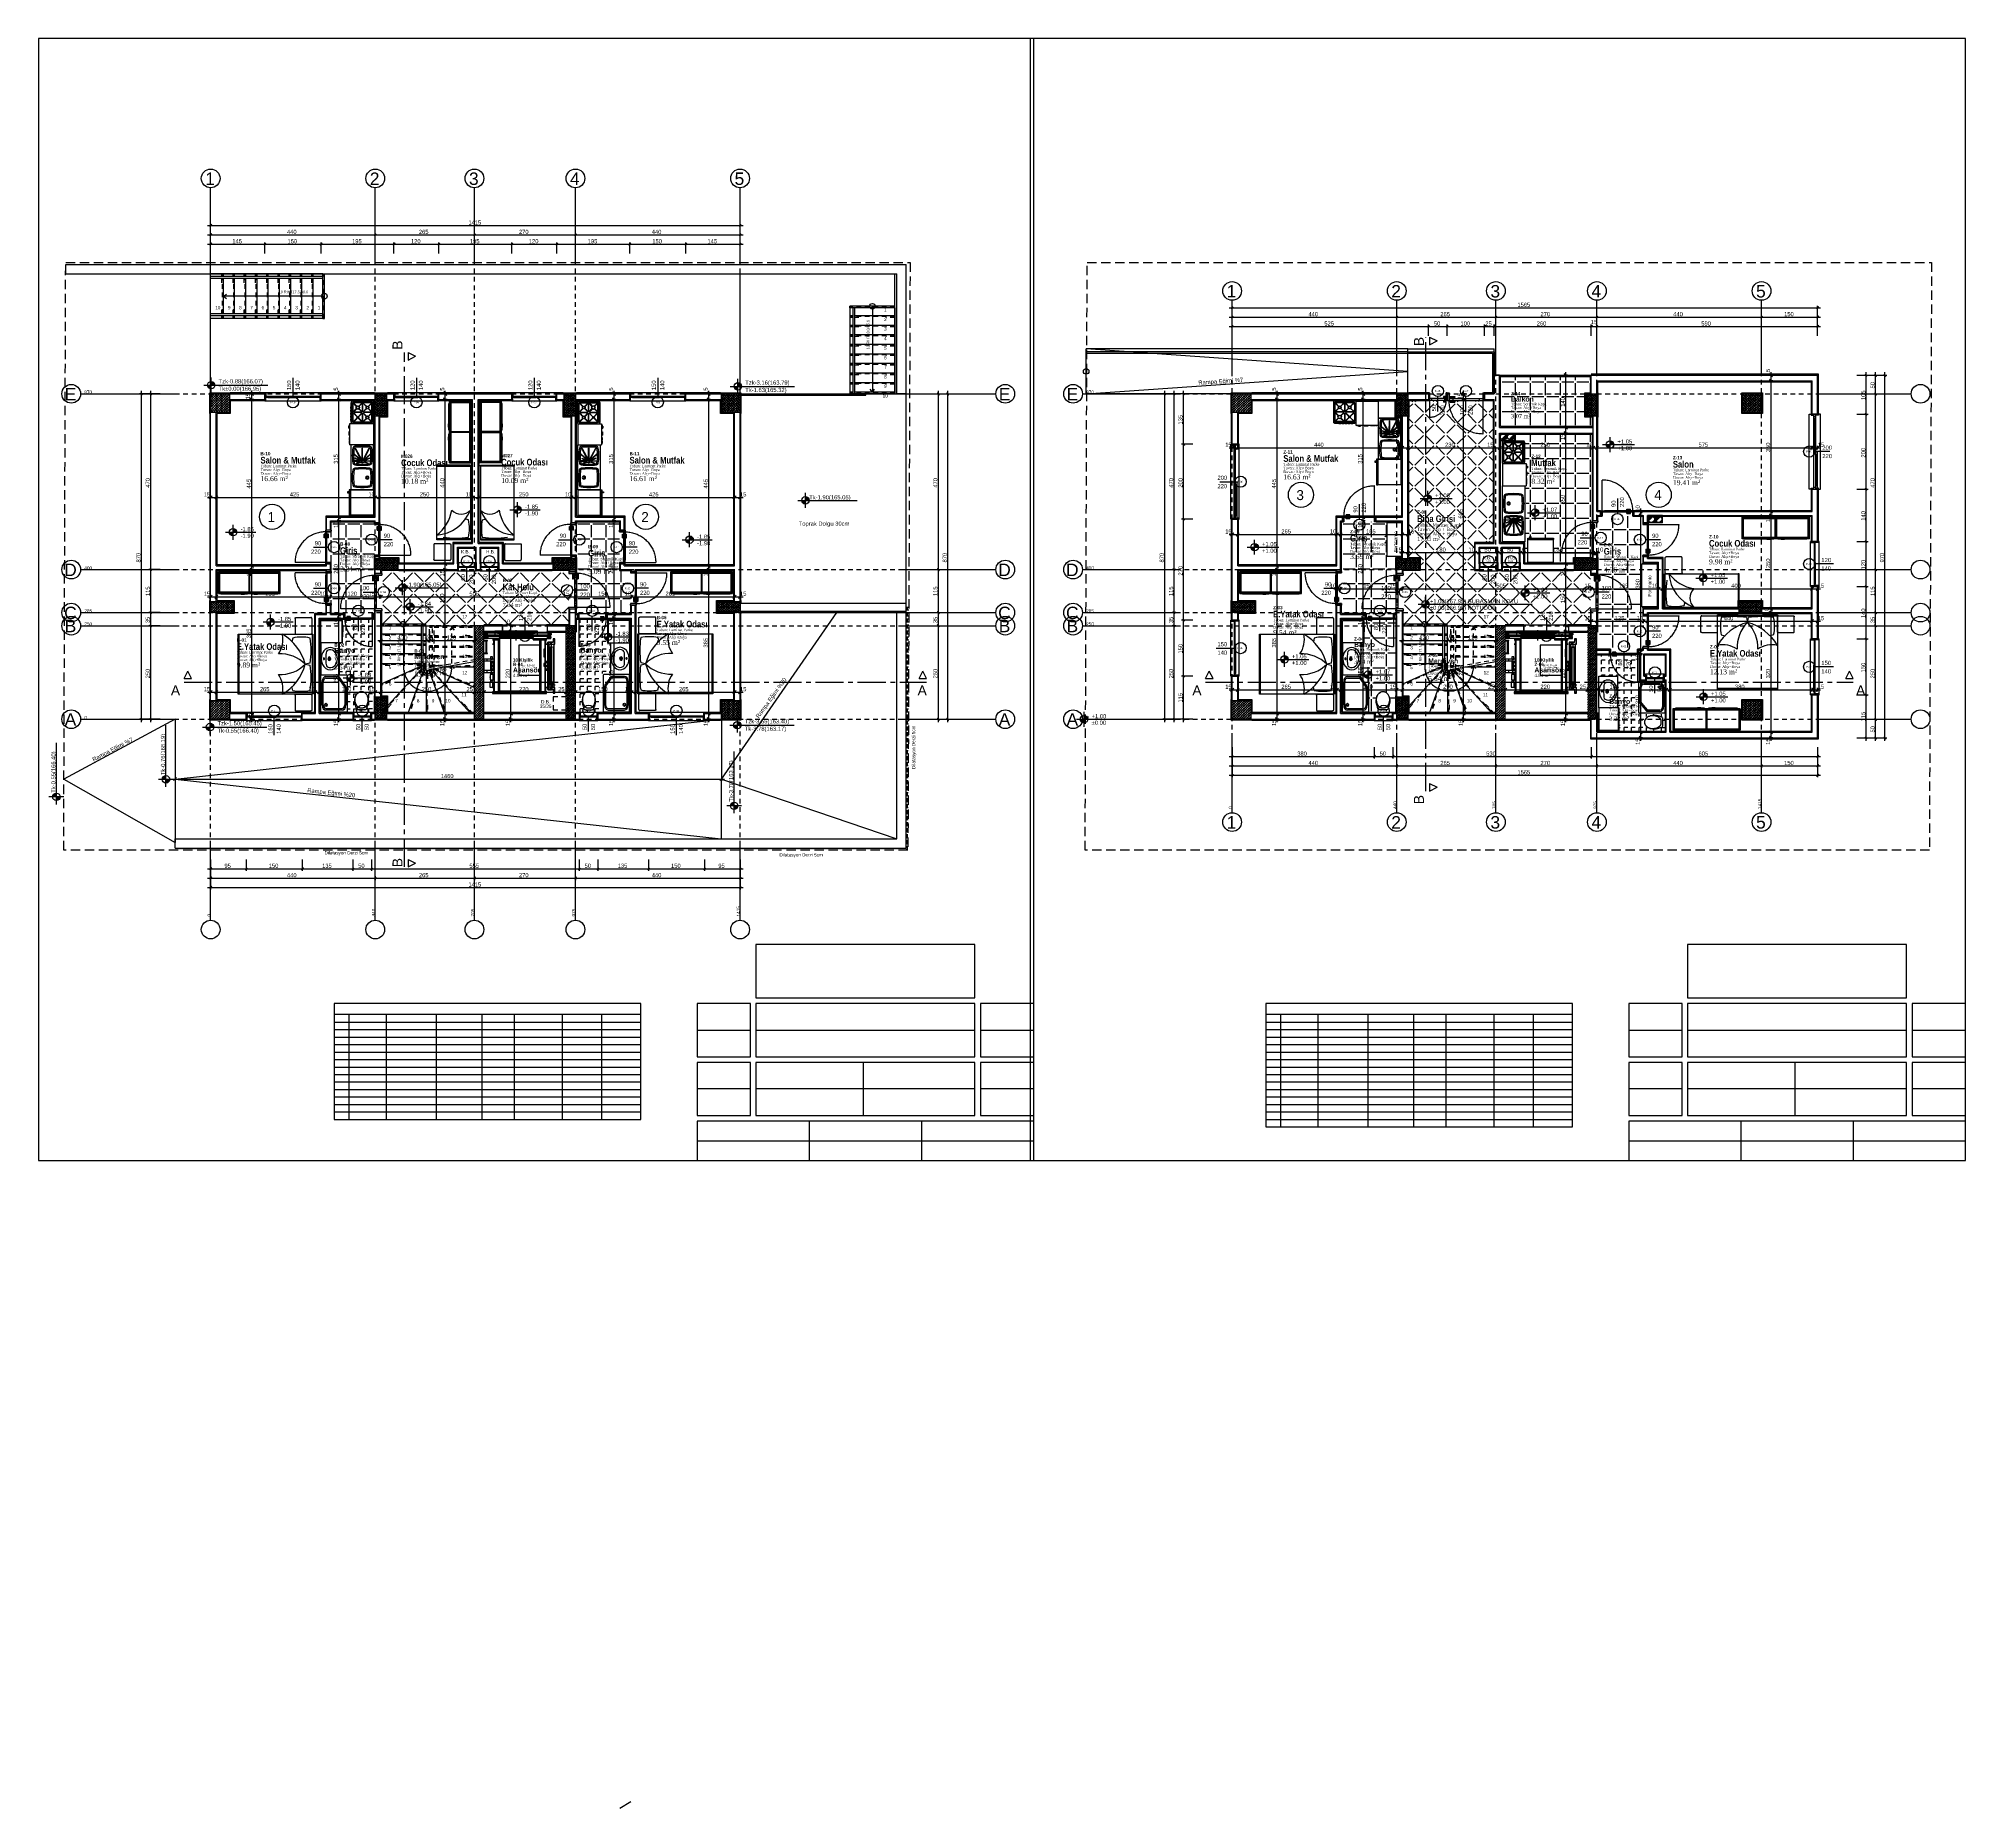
# Model space of a CAD drawing. Header units: metres. Extents: x -220 to 294, y -29 to 18.
# Drawn here: x -117.8 to -66.3, y -29.3 to 18 of the extents above; entities that cross this region are included whole.
import ezdxf

# ---------------------------------------------------------------- set-up
doc = ezdxf.new("R2010")
doc.units = ezdxf.units.M
doc.header["$MEASUREMENT"] = 0
for name, pattern in [('CENTER2', [1.125, 0.75, -0.125, 0.125, -0.125]), ('DASHED2', [0.375, 0.25, -0.125]), ('DASHED4', [0.1875, 0.125, -0.0625]), ('HIDDEN2', [0.1875, 0.125, -0.0625])]:
    doc.linetypes.add(name, pattern=pattern)
for name, color, linetype in [('Aks', 7, 'Continuous'), ('Cember', 7, 'Continuous'), ('Cizgi', 7, 'Continuous'), ('Duvar', 7, 'Continuous'), ('G_YAZI', 7, 'Continuous'), ('Kapi_Pencere', 7, 'Continuous'), ('Kolon', 7, 'Continuous'), ('Korkuluk', 7, 'Continuous'), ('Kot', 7, 'Continuous'), ('Kutuphane', 7, 'Continuous'), ('Mahal', 7, 'Continuous'), ('Mahal_Kenari', 7, 'Continuous'), ('Merdiven', 7, 'Continuous'), ('Olculendirme', 7, 'Continuous'), ('Panel', 7, 'Continuous'), ('Rota', 7, 'Continuous'), ('Standart', 7, 'Continuous'), ('Tarama', 7, 'Continuous'), ('Yazi', 7, 'Continuous')]:
    doc.layers.add(name, color=color, linetype=linetype)
doc.styles.add('arial unicode ms_1_0', font='ARIALUNI.ttf', dxfattribs={"height": 0.2})
doc.styles.add('arial_1_18', font='arial.ttf', dxfattribs={"height": 0.2})
doc.styles.add('comic sans ms_1_18', font='comic.ttf', dxfattribs={"height": 0.2})
doc.styles.add('comic sans msbold_1_18', font='comicbd.ttf', dxfattribs={"height": 0.2})
doc.styles.add('swis721 cn btbold_1_18', font='swisscb.ttf', dxfattribs={"height": 0.2})
doc.styles.add('times new roman tur_1_18', font='times.ttf', dxfattribs={"height": 0.2})

msp = doc.modelspace()

# ---------------------------------------------------------------- hatches: boundary and pattern name
at = {"layer": 'Kolon', "linetype": 'Continuous', "lineweight": -3}
h = msp.add_hatch(dxfattribs=at)
h.set_pattern_fill('SACNCR', color=47, scale=0.5, style=0)
h.paths.add_polyline_path([(-113.183, 8.5), (-112.683, 8.5), (-112.683, 8), (-113.183, 8)])
h = msp.add_hatch(dxfattribs=at)
h.set_pattern_fill('SACNCR', color=47, scale=0.5, style=0)
h.paths.add_polyline_path([(-108.783, 8.5), (-108.483, 8.5), (-108.483, 7.9), (-108.783, 7.9)])
h = msp.add_hatch(dxfattribs=at)
h.set_pattern_fill('SACNCR', color=47, scale=0.5, style=0)
h.paths.add_polyline_path([(-103.433, 7.9), (-103.733, 7.9), (-103.733, 8.5), (-103.433, 8.5)])
h = msp.add_hatch(dxfattribs=at)
h.set_pattern_fill('SACNCR', color=47, scale=0.5, style=0)
h.paths.add_polyline_path([(-99.034, 8.5), (-99.034, 8), (-99.534, 8), (-99.534, 8.5)])
h = msp.add_hatch(dxfattribs=at)
h.set_pattern_fill('SACNCR', color=47, scale=0.5, style=0)
h.paths.add_polyline_path([(-85.883, 8.5), (-85.383, 8.5), (-85.383, 8), (-85.883, 8)])
h = msp.add_hatch(dxfattribs=at)
h.set_pattern_fill('SACNCR', color=47, scale=0.5, style=0)
h.paths.add_polyline_path([(-81.483, 8.5), (-81.183, 8.5), (-81.183, 7.9), (-81.483, 7.9)])
h = msp.add_hatch(dxfattribs=at)
h.set_pattern_fill('SACNCR', color=47, scale=0.5, style=0)
h.paths.add_polyline_path([(-76.133, 7.9), (-76.433, 7.9), (-76.433, 8.5), (-76.133, 8.5)])
h = msp.add_hatch(dxfattribs=at)
h.set_pattern_fill('SACNCR', color=47, scale=0.5, style=0)
h.paths.add_polyline_path([(-71.734, 8.5), (-71.734, 8), (-72.234, 8), (-72.234, 8.5)])
h = msp.add_hatch(dxfattribs=at)
h.set_pattern_fill('SACNCR', color=47, scale=0.5, style=0)
h.paths.add_polyline_path([(-108.783, 3.8), (-108.783, 4.1), (-108.183, 4.1), (-108.183, 3.8)])
h = msp.add_hatch(dxfattribs=at)
h.set_pattern_fill('SACNCR', color=47, scale=0.5, style=0)
h.paths.add_polyline_path([(-104.033, 3.8), (-104.033, 4.1), (-103.433, 4.1), (-103.433, 3.8)])
h = msp.add_hatch(dxfattribs=at)
h.set_pattern_fill('SACNCR', color=47, scale=0.5, style=0)
h.paths.add_polyline_path([(-81.483, 3.8), (-81.483, 4.1), (-80.883, 4.1), (-80.883, 3.8)])
h = msp.add_hatch(dxfattribs=at)
h.set_pattern_fill('SACNCR', color=47, scale=0.5, style=0)
h.paths.add_polyline_path([(-76.733, 3.8), (-76.733, 4.1), (-76.133, 4.1), (-76.133, 3.8)])
h = msp.add_hatch(dxfattribs=at)
h.set_pattern_fill('SACNCR', color=47, scale=0.5, style=0)
h.paths.add_polyline_path([(-113.183, 2.65), (-113.183, 2.95), (-112.583, 2.95), (-112.583, 2.65)])
h = msp.add_hatch(dxfattribs=at)
h.set_pattern_fill('SACNCR', color=47, scale=0.5, style=0)
h.paths.add_polyline_path([(-99.634, 2.65), (-99.634, 2.95), (-99.034, 2.95), (-99.034, 2.65)])
h = msp.add_hatch(dxfattribs=at)
h.set_pattern_fill('SACNCR', color=47, scale=0.5, style=0)
h.paths.add_polyline_path([(-85.883, 2.65), (-85.883, 2.95), (-85.283, 2.95), (-85.283, 2.65)])
h = msp.add_hatch(dxfattribs=at)
h.set_pattern_fill('SACNCR', color=47, scale=0.5, style=0)
h.paths.add_polyline_path([(-72.334, 2.65), (-72.334, 2.95), (-71.734, 2.95), (-71.734, 2.65)])
h = msp.add_hatch(dxfattribs=at)
h.set_pattern_fill('SACNCR', color=47, scale=0.5, style=0)
h.paths.add_polyline_path([(-113.183, -0.2), (-113.183, 0.3), (-112.683, 0.3), (-112.683, -0.2)])
h = msp.add_hatch(dxfattribs=at)
h.set_pattern_fill('SACNCR', color=47, scale=0.5, style=0)
h.paths.add_polyline_path([(-108.783, 0.4), (-108.483, 0.4), (-108.483, -0.2), (-108.783, -0.2)])
h = msp.add_hatch(dxfattribs=at)
h.set_pattern_fill('SACNCR', color=47, scale=0.5, style=0)
h.paths.add_polyline_path([(-99.034, -0.2), (-99.534, -0.2), (-99.534, 0.3), (-99.034, 0.3)])
h = msp.add_hatch(dxfattribs=at)
h.set_pattern_fill('SACNCR', color=47, scale=0.5, style=0)
h.paths.add_polyline_path([(-85.883, -0.2), (-85.883, 0.3), (-85.383, 0.3), (-85.383, -0.2)])
h = msp.add_hatch(dxfattribs=at)
h.set_pattern_fill('SACNCR', color=47, scale=0.5, style=0)
h.paths.add_polyline_path([(-81.483, 0.4), (-81.183, 0.4), (-81.183, -0.2), (-81.483, -0.2)])
h = msp.add_hatch(dxfattribs=at)
h.set_pattern_fill('SACNCR', color=47, scale=0.5, style=0)
h.paths.add_polyline_path([(-71.734, -0.2), (-72.234, -0.2), (-72.234, 0.3), (-71.734, 0.3)])
at = {"layer": 'Kot', "linetype": 'Continuous', "lineweight": -3}
for points in [[(-75.682, 7.142), (-75.683, 7.153), (-75.685, 7.164), (-75.688, 7.175), (-75.692, 7.185), (-75.698, 7.195), (-75.704, 7.204), (-75.712, 7.213), (-75.72, 7.22), (-75.729, 7.227), (-75.739, 7.232), (-75.749, 7.236), (-75.76, 7.24), (-75.771, 7.241), (-75.782, 7.242), (-75.782, 7.142)], [(-75.882, 7.142), (-75.882, 7.131), (-75.88, 7.12), (-75.877, 7.109), (-75.872, 7.099), (-75.867, 7.089), (-75.861, 7.08), (-75.853, 7.071), (-75.845, 7.064), (-75.836, 7.057), (-75.826, 7.052), (-75.815, 7.048), (-75.805, 7.045), (-75.794, 7.043), (-75.782, 7.042), (-75.782, 7.142)], [(-97.186, 5.652), (-97.187, 5.663), (-97.189, 5.674), (-97.192, 5.685), (-97.196, 5.696), (-97.202, 5.705), (-97.208, 5.714), (-97.215, 5.723), (-97.224, 5.73), (-97.233, 5.737), (-97.243, 5.742), (-97.253, 5.747), (-97.264, 5.75), (-97.275, 5.751), (-97.286, 5.752), (-97.286, 5.652)], [(-80.756, 5.702), (-80.756, 5.691), (-80.754, 5.68), (-80.751, 5.669), (-80.747, 5.658), (-80.741, 5.649), (-80.735, 5.64), (-80.727, 5.631), (-80.719, 5.624), (-80.71, 5.617), (-80.7, 5.612), (-80.689, 5.607), (-80.679, 5.604), (-80.668, 5.603), (-80.656, 5.602), (-80.656, 5.702)], [(-80.556, 5.702), (-80.557, 5.713), (-80.559, 5.724), (-80.562, 5.735), (-80.566, 5.745), (-80.572, 5.755), (-80.578, 5.764), (-80.586, 5.773), (-80.594, 5.78), (-80.603, 5.787), (-80.613, 5.792), (-80.623, 5.796), (-80.634, 5.799), (-80.645, 5.801), (-80.656, 5.802), (-80.656, 5.702)], [(-105.083, 5.4), (-105.082, 5.389), (-105.08, 5.378), (-105.077, 5.367), (-105.073, 5.357), (-105.068, 5.347), (-105.061, 5.338), (-105.054, 5.329), (-105.045, 5.322), (-105.036, 5.315), (-105.026, 5.31), (-105.016, 5.306), (-105.005, 5.303), (-104.994, 5.301), (-104.983, 5.3), (-104.983, 5.4)], [(-104.883, 5.4), (-104.884, 5.411), (-104.886, 5.422), (-104.889, 5.433), (-104.893, 5.443), (-104.898, 5.453), (-104.905, 5.462), (-104.912, 5.471), (-104.921, 5.478), (-104.93, 5.485), (-104.94, 5.49), (-104.95, 5.494), (-104.961, 5.497), (-104.972, 5.499), (-104.983, 5.5), (-104.983, 5.4)], [(-97.386, 5.652), (-97.386, 5.641), (-97.384, 5.63), (-97.381, 5.619), (-97.376, 5.609), (-97.371, 5.599), (-97.364, 5.59), (-97.357, 5.581), (-97.349, 5.574), (-97.339, 5.567), (-97.33, 5.562), (-97.319, 5.558), (-97.308, 5.555), (-97.297, 5.553), (-97.286, 5.552), (-97.286, 5.652)], [(-77.887, 5.322), (-77.886, 5.311), (-77.885, 5.3), (-77.881, 5.289), (-77.877, 5.279), (-77.872, 5.269), (-77.865, 5.26), (-77.858, 5.251), (-77.849, 5.244), (-77.84, 5.237), (-77.83, 5.232), (-77.82, 5.228), (-77.809, 5.225), (-77.798, 5.223), (-77.787, 5.222), (-77.787, 5.322)], [(-77.687, 5.322), (-77.688, 5.333), (-77.69, 5.344), (-77.693, 5.355), (-77.697, 5.366), (-77.702, 5.375), (-77.709, 5.385), (-77.716, 5.393), (-77.725, 5.4), (-77.734, 5.407), (-77.744, 5.412), (-77.754, 5.417), (-77.765, 5.42), (-77.776, 5.422), (-77.787, 5.422), (-77.787, 5.322)], [(-112.683, 4.8), (-112.682, 4.789), (-112.68, 4.778), (-112.677, 4.767), (-112.673, 4.757), (-112.668, 4.747), (-112.661, 4.738), (-112.654, 4.729), (-112.645, 4.722), (-112.636, 4.715), (-112.626, 4.71), (-112.616, 4.706), (-112.605, 4.703), (-112.594, 4.701), (-112.583, 4.7), (-112.583, 4.8)], [(-112.483, 4.8), (-112.484, 4.811), (-112.486, 4.822), (-112.489, 4.833), (-112.493, 4.843), (-112.498, 4.853), (-112.505, 4.862), (-112.512, 4.871), (-112.521, 4.878), (-112.53, 4.885), (-112.54, 4.89), (-112.55, 4.894), (-112.561, 4.897), (-112.572, 4.899), (-112.583, 4.9), (-112.583, 4.8)], [(-100.283, 4.6), (-100.284, 4.611), (-100.286, 4.622), (-100.289, 4.633), (-100.293, 4.643), (-100.298, 4.653), (-100.305, 4.662), (-100.312, 4.671), (-100.321, 4.678), (-100.33, 4.685), (-100.34, 4.69), (-100.35, 4.694), (-100.361, 4.697), (-100.372, 4.699), (-100.383, 4.7), (-100.383, 4.6)], [(-100.483, 4.6), (-100.482, 4.589), (-100.48, 4.578), (-100.477, 4.567), (-100.473, 4.557), (-100.468, 4.547), (-100.461, 4.538), (-100.454, 4.529), (-100.445, 4.522), (-100.436, 4.515), (-100.426, 4.51), (-100.416, 4.506), (-100.405, 4.503), (-100.394, 4.501), (-100.383, 4.5), (-100.383, 4.6)], [(-85.383, 4.4), (-85.382, 4.389), (-85.38, 4.378), (-85.377, 4.367), (-85.373, 4.357), (-85.368, 4.347), (-85.361, 4.338), (-85.354, 4.329), (-85.345, 4.322), (-85.336, 4.315), (-85.326, 4.31), (-85.316, 4.306), (-85.305, 4.303), (-85.294, 4.301), (-85.283, 4.3), (-85.283, 4.4)], [(-85.183, 4.4), (-85.184, 4.411), (-85.186, 4.422), (-85.189, 4.433), (-85.193, 4.443), (-85.198, 4.453), (-85.205, 4.462), (-85.212, 4.471), (-85.221, 4.478), (-85.23, 4.485), (-85.24, 4.49), (-85.25, 4.494), (-85.261, 4.497), (-85.272, 4.499), (-85.283, 4.5), (-85.283, 4.4)], [(-73.192, 3.574), (-73.193, 3.585), (-73.195, 3.596), (-73.198, 3.607), (-73.202, 3.617), (-73.208, 3.627), (-73.214, 3.636), (-73.222, 3.645), (-73.23, 3.652), (-73.239, 3.659), (-73.249, 3.664), (-73.259, 3.668), (-73.27, 3.671), (-73.281, 3.673), (-73.292, 3.674), (-73.292, 3.574)], [(-108.156, 3.316), (-108.156, 3.305), (-108.154, 3.294), (-108.151, 3.283), (-108.147, 3.273), (-108.141, 3.263), (-108.135, 3.254), (-108.127, 3.245), (-108.119, 3.238), (-108.11, 3.231), (-108.1, 3.226), (-108.09, 3.222), (-108.079, 3.218), (-108.068, 3.217), (-108.056, 3.216), (-108.056, 3.316)], [(-107.956, 3.316), (-107.957, 3.327), (-107.959, 3.338), (-107.962, 3.349), (-107.966, 3.359), (-107.972, 3.369), (-107.978, 3.378), (-107.986, 3.387), (-107.994, 3.394), (-108.003, 3.401), (-108.013, 3.406), (-108.023, 3.41), (-108.034, 3.413), (-108.045, 3.415), (-108.056, 3.416), (-108.056, 3.316)], [(-78.147, 3.179), (-78.147, 3.168), (-78.145, 3.157), (-78.142, 3.146), (-78.137, 3.136), (-78.132, 3.126), (-78.125, 3.117), (-78.118, 3.109), (-78.11, 3.101), (-78.1, 3.095), (-78.091, 3.089), (-78.08, 3.085), (-78.069, 3.082), (-78.058, 3.08), (-78.047, 3.079), (-78.047, 3.179)], [(-77.947, 3.179), (-77.948, 3.19), (-77.95, 3.201), (-77.953, 3.212), (-77.957, 3.223), (-77.963, 3.232), (-77.969, 3.242), (-77.976, 3.25), (-77.985, 3.257), (-77.994, 3.264), (-78.004, 3.269), (-78.014, 3.274), (-78.025, 3.277), (-78.036, 3.279), (-78.047, 3.279), (-78.047, 3.179)], [(-73.392, 3.574), (-73.392, 3.563), (-73.39, 3.552), (-73.387, 3.541), (-73.382, 3.53), (-73.377, 3.521), (-73.37, 3.512), (-73.363, 3.503), (-73.355, 3.496), (-73.345, 3.489), (-73.336, 3.484), (-73.325, 3.479), (-73.315, 3.476), (-73.303, 3.475), (-73.292, 3.474), (-73.292, 3.574)], [(-107.947, 2.807), (-107.947, 2.796), (-107.945, 2.785), (-107.942, 2.774), (-107.937, 2.764), (-107.932, 2.754), (-107.925, 2.745), (-107.918, 2.736), (-107.91, 2.729), (-107.9, 2.722), (-107.891, 2.717), (-107.88, 2.713), (-107.87, 2.71), (-107.858, 2.708), (-107.847, 2.707), (-107.847, 2.807)], [(-107.747, 2.807), (-107.748, 2.818), (-107.75, 2.829), (-107.753, 2.84), (-107.757, 2.85), (-107.763, 2.86), (-107.769, 2.869), (-107.777, 2.878), (-107.785, 2.885), (-107.794, 2.892), (-107.804, 2.897), (-107.814, 2.901), (-107.825, 2.904), (-107.836, 2.906), (-107.847, 2.907), (-107.847, 2.807)], [(-111.683, 2.4), (-111.682, 2.389), (-111.68, 2.378), (-111.677, 2.367), (-111.673, 2.357), (-111.668, 2.347), (-111.661, 2.338), (-111.654, 2.329), (-111.645, 2.322), (-111.636, 2.315), (-111.626, 2.31), (-111.616, 2.306), (-111.605, 2.303), (-111.594, 2.301), (-111.583, 2.3), (-111.583, 2.4)], [(-111.483, 2.4), (-111.484, 2.411), (-111.486, 2.422), (-111.489, 2.433), (-111.493, 2.443), (-111.498, 2.453), (-111.505, 2.462), (-111.512, 2.471), (-111.521, 2.478), (-111.53, 2.485), (-111.54, 2.49), (-111.55, 2.494), (-111.561, 2.497), (-111.572, 2.499), (-111.583, 2.5), (-111.583, 2.4)], [(-102.46, 2.003), (-102.46, 2.015), (-102.462, 2.026), (-102.465, 2.037), (-102.47, 2.047), (-102.475, 2.057), (-102.482, 2.066), (-102.489, 2.074), (-102.497, 2.082), (-102.507, 2.088), (-102.516, 2.094), (-102.527, 2.098), (-102.538, 2.101), (-102.549, 2.103), (-102.56, 2.103), (-102.56, 2.003)], [(-102.66, 2.003), (-102.659, 1.992), (-102.657, 1.981), (-102.654, 1.97), (-102.65, 1.96), (-102.645, 1.95), (-102.638, 1.941), (-102.631, 1.933), (-102.622, 1.925), (-102.613, 1.919), (-102.603, 1.913), (-102.593, 1.909), (-102.582, 1.906), (-102.571, 1.904), (-102.56, 1.903), (-102.56, 2.003)], [(-84.583, 1.4), (-84.582, 1.389), (-84.58, 1.378), (-84.577, 1.367), (-84.573, 1.357), (-84.568, 1.347), (-84.561, 1.338), (-84.554, 1.329), (-84.545, 1.322), (-84.536, 1.315), (-84.526, 1.31), (-84.516, 1.306), (-84.505, 1.303), (-84.494, 1.301), (-84.483, 1.3), (-84.483, 1.4)], [(-84.383, 1.4), (-84.384, 1.411), (-84.386, 1.422), (-84.389, 1.433), (-84.393, 1.443), (-84.398, 1.453), (-84.405, 1.462), (-84.412, 1.471), (-84.421, 1.478), (-84.43, 1.485), (-84.44, 1.49), (-84.45, 1.494), (-84.461, 1.497), (-84.472, 1.499), (-84.483, 1.5), (-84.483, 1.4)], [(-82.149, 0.99), (-82.149, 1.001), (-82.151, 1.012), (-82.154, 1.023), (-82.159, 1.033), (-82.164, 1.043), (-82.171, 1.052), (-82.178, 1.061), (-82.186, 1.068), (-82.196, 1.075), (-82.205, 1.08), (-82.216, 1.084), (-82.226, 1.088), (-82.238, 1.089), (-82.249, 1.09), (-82.249, 0.99)], [(-109.545, 0.903), (-109.544, 0.891), (-109.542, 0.88), (-109.539, 0.87), (-109.535, 0.859), (-109.529, 0.849), (-109.523, 0.84), (-109.515, 0.832), (-109.507, 0.824), (-109.498, 0.818), (-109.488, 0.812), (-109.478, 0.808), (-109.467, 0.805), (-109.456, 0.803), (-109.445, 0.803), (-109.445, 0.903)], [(-109.345, 0.903), (-109.345, 0.914), (-109.347, 0.925), (-109.35, 0.936), (-109.354, 0.946), (-109.36, 0.956), (-109.366, 0.965), (-109.374, 0.973), (-109.382, 0.981), (-109.391, 0.987), (-109.401, 0.993), (-109.411, 0.997), (-109.422, 1), (-109.433, 1.002), (-109.445, 1.003), (-109.445, 0.903)], [(-82.349, 0.99), (-82.348, 0.979), (-82.346, 0.968), (-82.343, 0.957), (-82.339, 0.947), (-82.333, 0.937), (-82.327, 0.928), (-82.319, 0.919), (-82.311, 0.912), (-82.302, 0.905), (-82.292, 0.9), (-82.282, 0.896), (-82.271, 0.893), (-82.26, 0.891), (-82.249, 0.89), (-82.249, 0.99)], [(-73.383, 0.4), (-73.382, 0.389), (-73.38, 0.378), (-73.377, 0.367), (-73.373, 0.357), (-73.368, 0.347), (-73.361, 0.338), (-73.354, 0.329), (-73.345, 0.322), (-73.336, 0.315), (-73.326, 0.31), (-73.316, 0.306), (-73.305, 0.303), (-73.294, 0.301), (-73.283, 0.3), (-73.283, 0.4)], [(-73.183, 0.4), (-73.184, 0.411), (-73.186, 0.422), (-73.189, 0.433), (-73.193, 0.443), (-73.198, 0.453), (-73.205, 0.462), (-73.212, 0.471), (-73.221, 0.478), (-73.23, 0.485), (-73.24, 0.49), (-73.25, 0.494), (-73.261, 0.497), (-73.272, 0.499), (-73.283, 0.5), (-73.283, 0.4)], [(-89.939, -0.2), (-89.938, -0.211), (-89.936, -0.222), (-89.933, -0.233), (-89.929, -0.243), (-89.923, -0.253), (-89.917, -0.262), (-89.909, -0.271), (-89.901, -0.278), (-89.892, -0.285), (-89.882, -0.29), (-89.872, -0.294), (-89.861, -0.297), (-89.85, -0.299), (-89.839, -0.3), (-89.839, -0.2)], [(-89.739, -0.2), (-89.739, -0.189), (-89.741, -0.178), (-89.744, -0.167), (-89.749, -0.157), (-89.754, -0.147), (-89.76, -0.138), (-89.768, -0.129), (-89.776, -0.122), (-89.785, -0.115), (-89.795, -0.11), (-89.806, -0.106), (-89.816, -0.103), (-89.827, -0.101), (-89.839, -0.1), (-89.839, -0.2)], [(-114.377, -1.708), (-114.388, -1.709), (-114.399, -1.711), (-114.41, -1.714), (-114.42, -1.718), (-114.43, -1.724), (-114.439, -1.73), (-114.448, -1.738), (-114.455, -1.746), (-114.462, -1.755), (-114.467, -1.765), (-114.471, -1.775), (-114.475, -1.786), (-114.476, -1.797), (-114.477, -1.808), (-114.377, -1.808)], [(-114.377, -1.908), (-114.366, -1.908), (-114.355, -1.906), (-114.344, -1.903), (-114.334, -1.898), (-114.324, -1.893), (-114.315, -1.886), (-114.306, -1.879), (-114.299, -1.871), (-114.292, -1.861), (-114.287, -1.852), (-114.283, -1.841), (-114.28, -1.831), (-114.278, -1.819), (-114.277, -1.808), (-114.377, -1.808)], [(-117.305, -2.177), (-117.316, -2.178), (-117.327, -2.179), (-117.338, -2.182), (-117.348, -2.187), (-117.358, -2.192), (-117.367, -2.199), (-117.376, -2.206), (-117.383, -2.215), (-117.39, -2.224), (-117.395, -2.233), (-117.399, -2.244), (-117.402, -2.255), (-117.404, -2.266), (-117.405, -2.277), (-117.305, -2.277)], [(-117.305, -2.377), (-117.294, -2.376), (-117.283, -2.374), (-117.272, -2.371), (-117.261, -2.367), (-117.252, -2.362), (-117.242, -2.355), (-117.234, -2.348), (-117.227, -2.339), (-117.22, -2.33), (-117.215, -2.32), (-117.21, -2.31), (-117.207, -2.299), (-117.205, -2.288), (-117.205, -2.277), (-117.305, -2.277)], [(-99.191, -2.416), (-99.203, -2.416), (-99.214, -2.418), (-99.225, -2.421), (-99.235, -2.426), (-99.245, -2.431), (-99.254, -2.438), (-99.262, -2.445), (-99.27, -2.453), (-99.276, -2.463), (-99.282, -2.472), (-99.286, -2.483), (-99.289, -2.493), (-99.291, -2.505), (-99.291, -2.516), (-99.191, -2.516)], [(-99.191, -2.616), (-99.18, -2.615), (-99.169, -2.613), (-99.158, -2.61), (-99.148, -2.606), (-99.138, -2.6), (-99.129, -2.594), (-99.121, -2.586), (-99.113, -2.578), (-99.107, -2.569), (-99.101, -2.559), (-99.097, -2.549), (-99.094, -2.538), (-99.092, -2.527), (-99.091, -2.516), (-99.191, -2.516)]]:
    msp.add_hatch(color=216, dxfattribs=at).paths.add_polyline_path(points)
at = {"layer": 'Panel', "linetype": 'Continuous', "lineweight": -3}
h = msp.add_hatch(dxfattribs=at)
h.set_pattern_fill('SACNCR', color=59, scale=0.5, style=0)
h.paths.add_polyline_path([(-106.133, -0.2), (-106.133, 2.3), (-105.883, 2.3), (-105.883, -0.2)])
h = msp.add_hatch(dxfattribs=at)
h.set_pattern_fill('SACNCR', color=59, scale=0.5, style=0)
h.paths.add_polyline_path([(-103.683, -0.2), (-103.683, 2.3), (-103.433, 2.3), (-103.433, -0.2)])
h = msp.add_hatch(dxfattribs=at)
h.set_pattern_fill('SACNCR', color=59, scale=0.5, style=0)
h.paths.add_polyline_path([(-78.833, -0.2), (-78.833, 2.3), (-78.583, 2.3), (-78.583, -0.2)])
h = msp.add_hatch(dxfattribs=at)
h.set_pattern_fill('SACNCR', color=59, scale=0.5, style=0)
h.paths.add_polyline_path([(-76.383, -0.2), (-76.383, 2.3), (-76.133, 2.3), (-76.133, -0.2)])
at = {"layer": 'Standart', "linetype": 'Continuous', "lineweight": -3}
for color, points in [(216, [(-113.068, 8.732), (-113.069, 8.743), (-113.071, 8.755), (-113.074, 8.765), (-113.078, 8.776), (-113.084, 8.785), (-113.09, 8.795), (-113.098, 8.803), (-113.106, 8.81), (-113.115, 8.817), (-113.125, 8.822), (-113.135, 8.827), (-113.146, 8.83), (-113.157, 8.832), (-113.168, 8.832), (-113.168, 8.732)]), (216, [(-98.994, 8.699), (-98.995, 8.71), (-98.997, 8.721), (-99, 8.732), (-99.004, 8.742), (-99.009, 8.752), (-99.016, 8.761), (-99.023, 8.77), (-99.032, 8.777), (-99.041, 8.783), (-99.051, 8.789), (-99.061, 8.793), (-99.072, 8.796), (-99.083, 8.798), (-99.094, 8.799), (-99.094, 8.699)]), (216, [(-113.268, 8.732), (-113.268, 8.721), (-113.266, 8.71), (-113.263, 8.699), (-113.258, 8.689), (-113.253, 8.679), (-113.246, 8.67), (-113.239, 8.662), (-113.231, 8.654), (-113.221, 8.648), (-113.212, 8.642), (-113.201, 8.638), (-113.191, 8.635), (-113.179, 8.633), (-113.168, 8.632), (-113.168, 8.732)]), (216, [(-99.194, 8.699), (-99.194, 8.688), (-99.192, 8.677), (-99.189, 8.666), (-99.184, 8.655), (-99.179, 8.646), (-99.172, 8.636), (-99.165, 8.628), (-99.156, 8.621), (-99.147, 8.614), (-99.138, 8.609), (-99.127, 8.604), (-99.116, 8.601), (-99.105, 8.599), (-99.094, 8.599), (-99.094, 8.699)]), (173, [(-78.693, 7.29), (-78.687, 7.284), (-78.676, 7.277), (-78.666, 7.272), (-78.653, 7.267), (-78.64, 7.265), (-78.632, 7.265), (-78.625, 7.265), (-78.615, 7.266), (-78.609, 7.268), (-78.603, 7.27), (-78.593, 7.274), (-78.582, 7.28), (-78.573, 7.288), (-78.566, 7.294), (-78.561, 7.301), (-78.557, 7.308), (-78.554, 7.312), (-78.55, 7.322), (-78.548, 7.33), (-78.546, 7.336), (-78.545, 7.341), (-78.545, 7.347), (-78.545, 7.354), (-78.545, 7.363), (-78.547, 7.371), (-78.55, 7.381), (-78.553, 7.388), (-78.556, 7.394), (-78.559, 7.399), (-78.562, 7.403), (-78.564, 7.406), (-78.567, 7.41), (-78.57, 7.413)]), (173, [(-78.493, 7.29), (-78.487, 7.284), (-78.476, 7.277), (-78.466, 7.272), (-78.453, 7.267), (-78.44, 7.265), (-78.432, 7.265), (-78.425, 7.265), (-78.415, 7.266), (-78.409, 7.268), (-78.403, 7.27), (-78.393, 7.274), (-78.382, 7.28), (-78.373, 7.288), (-78.366, 7.294), (-78.361, 7.301), (-78.357, 7.308), (-78.354, 7.312), (-78.35, 7.322), (-78.348, 7.33), (-78.346, 7.336), (-78.345, 7.341), (-78.345, 7.347), (-78.345, 7.354), (-78.345, 7.363), (-78.347, 7.371), (-78.35, 7.381), (-78.353, 7.388), (-78.356, 7.394), (-78.359, 7.399), (-78.362, 7.403), (-78.364, 7.406), (-78.367, 7.41), (-78.37, 7.413)]), (173, [(-74.624, 5.21), (-74.631, 5.216), (-74.641, 5.223), (-74.652, 5.228), (-74.664, 5.233), (-74.677, 5.235), (-74.685, 5.235), (-74.692, 5.235), (-74.702, 5.234), (-74.708, 5.232), (-74.714, 5.23), (-74.725, 5.226), (-74.735, 5.22), (-74.744, 5.212), (-74.751, 5.206), (-74.756, 5.199), (-74.76, 5.192), (-74.763, 5.188), (-74.767, 5.178), (-74.769, 5.17), (-74.771, 5.164), (-74.772, 5.159), (-74.772, 5.153), (-74.772, 5.146), (-74.772, 5.137), (-74.77, 5.129), (-74.767, 5.119), (-74.764, 5.112), (-74.761, 5.106), (-74.758, 5.101), (-74.755, 5.097), (-74.753, 5.094), (-74.75, 5.09), (-74.747, 5.087)]), (173, [(-74.424, 5.21), (-74.431, 5.216), (-74.441, 5.223), (-74.452, 5.228), (-74.464, 5.233), (-74.477, 5.235), (-74.485, 5.235), (-74.492, 5.235), (-74.502, 5.234), (-74.508, 5.232), (-74.514, 5.23), (-74.525, 5.226), (-74.535, 5.22), (-74.544, 5.212), (-74.551, 5.206), (-74.556, 5.199), (-74.56, 5.192), (-74.563, 5.188), (-74.567, 5.178), (-74.569, 5.17), (-74.571, 5.164), (-74.572, 5.159), (-74.572, 5.153), (-74.572, 5.146), (-74.572, 5.137), (-74.57, 5.129), (-74.567, 5.119), (-74.564, 5.112), (-74.561, 5.106), (-74.558, 5.101), (-74.555, 5.097), (-74.553, 5.094), (-74.55, 5.09), (-74.547, 5.087)]), (216, [(-80.813, 2.873), (-80.812, 2.862), (-80.81, 2.851), (-80.807, 2.84), (-80.803, 2.829), (-80.797, 2.82), (-80.791, 2.811), (-80.783, 2.802), (-80.775, 2.795), (-80.766, 2.788), (-80.756, 2.783), (-80.746, 2.778), (-80.735, 2.775), (-80.724, 2.774), (-80.713, 2.773), (-80.713, 2.873)]), (216, [(-80.613, 2.873), (-80.613, 2.884), (-80.615, 2.895), (-80.618, 2.906), (-80.622, 2.916), (-80.628, 2.926), (-80.634, 2.935), (-80.642, 2.944), (-80.65, 2.951), (-80.659, 2.958), (-80.669, 2.963), (-80.68, 2.967), (-80.69, 2.97), (-80.701, 2.972), (-80.713, 2.973), (-80.713, 2.873)]), (216, [(-113.299, -0.41), (-113.298, -0.421), (-113.296, -0.432), (-113.293, -0.443), (-113.289, -0.453), (-113.283, -0.463), (-113.277, -0.472), (-113.27, -0.481), (-113.261, -0.488), (-113.252, -0.494), (-113.242, -0.5), (-113.232, -0.504), (-113.221, -0.507), (-113.21, -0.509), (-113.199, -0.51), (-113.199, -0.41)]), (216, [(-113.099, -0.41), (-113.099, -0.399), (-113.101, -0.388), (-113.104, -0.377), (-113.109, -0.366), (-113.114, -0.357), (-113.121, -0.347), (-113.128, -0.339), (-113.136, -0.332), (-113.146, -0.325), (-113.155, -0.32), (-113.166, -0.315), (-113.177, -0.312), (-113.188, -0.31), (-113.199, -0.31), (-113.199, -0.41)]), (216, [(-99.205, -0.36), (-99.205, -0.371), (-99.203, -0.382), (-99.2, -0.393), (-99.195, -0.403), (-99.19, -0.413), (-99.183, -0.422), (-99.176, -0.431), (-99.168, -0.438), (-99.158, -0.445), (-99.149, -0.45), (-99.138, -0.454), (-99.128, -0.457), (-99.116, -0.459), (-99.105, -0.46), (-99.105, -0.36)]), (216, [(-99.005, -0.36), (-99.006, -0.349), (-99.008, -0.338), (-99.011, -0.327), (-99.015, -0.316), (-99.021, -0.307), (-99.027, -0.297), (-99.035, -0.289), (-99.043, -0.282), (-99.052, -0.275), (-99.062, -0.27), (-99.072, -0.265), (-99.083, -0.262), (-99.094, -0.26), (-99.105, -0.26), (-99.105, -0.36)])]:
    msp.add_hatch(color=color, dxfattribs=at).paths.add_polyline_path(points)
at = {"layer": 'Tarama', "linetype": 'Continuous', "lineweight": -3}
h = msp.add_hatch(dxfattribs=at)
h.set_pattern_fill('AR-B88', color=58, scale=0.01, style=0)
h.paths.add_polyline_path([(-94.597, -3.7), (-94.547, -3.7), (-94.523, 2.801), (-94.596, 2.8)])
h = msp.add_hatch(dxfattribs=at)
h.set_pattern_fill('AR-B88', color=58, scale=0.01, style=0)
h.paths.add_polyline_path([(-114.134, -3.65), (-114.134, -3.7), (-94.597, -3.7), (-94.597, -3.65)])

# ---------------------------------------------------------------- linework, layer by layer
at = {"layer": 'Aks', "color": 248, "linetype": 'Continuous', "lineweight": -3}
for points in [[(-113.183, 12.01), (-113.183, 14.01)], [(-108.783, 12.01), (-108.783, 14.01)], [(-106.133, 12.01), (-106.133, 14.01)], [(-103.433, 12.01), (-103.433, 14.01)], [(-99.034, 12.01), (-99.034, 14.01)], [(-85.883, 9), (-85.883, 11)], [(-81.483, 9), (-81.483, 11)], [(-78.833, 9), (-78.833, 11)], [(-76.133, 9), (-76.133, 11)], [(-71.734, 9), (-71.734, 11)], [(-116.659, 8.5), (-114.14, 8.5)], [(-94.696, 8.5), (-92.196, 8.5)], [(-89.883, 8.5), (-87.383, 8.5)], [(-70.234, 8.5), (-67.734, 8.5)], [(-116.659, 3.8), (-114.147, 3.8)], [(-94.696, 3.8), (-92.196, 3.8)], [(-89.883, 3.8), (-87.383, 3.8)], [(-70.234, 3.8), (-67.734, 3.8)], [(-116.659, 2.65), (-114.149, 2.65)], [(-94.696, 2.65), (-92.196, 2.65)], [(-89.883, 2.65), (-87.383, 2.65)], [(-70.234, 2.65), (-67.734, 2.65)], [(-116.659, 2.3), (-114.15, 2.3)], [(-94.696, 2.3), (-92.196, 2.3)], [(-89.883, 2.3), (-87.383, 2.3)], [(-70.234, 2.3), (-67.734, 2.3)], [(-116.659, -0.2), (-114.154, -0.2)], [(-94.696, -0.2), (-92.196, -0.2)], [(-89.883, -0.2), (-87.383, -0.2)], [(-70.234, -0.2), (-67.734, -0.2)], [(-85.883, -2.7), (-85.883, -0.7)], [(-81.483, -2.7), (-81.483, -0.7)], [(-78.833, -2.7), (-78.833, -0.7)], [(-76.133, -2.7), (-76.133, -0.7)], [(-71.734, -2.7), (-71.734, -0.7)], [(-113.183, -5.575), (-113.183, -3.575)], [(-108.783, -5.575), (-108.783, -3.575)], [(-106.133, -5.575), (-106.133, -3.575)], [(-103.433, -5.575), (-103.433, -3.575)], [(-99.034, -5.575), (-99.034, -3.575)]]:
    msp.add_lwpolyline(points, dxfattribs=at)
at = {"layer": 'Aks', "color": 248, "linetype": 'HIDDEN2', "lineweight": -3}
for points in [[(-113.183, -3.575), (-113.183, 12.01)], [(-108.783, -3.575), (-108.783, 12.01)], [(-106.133, -3.575), (-106.133, 12.01)], [(-103.433, -3.575), (-103.433, 12.01)], [(-99.034, -3.575), (-99.034, 12.01)], [(-85.883, -0.7), (-85.883, 9)], [(-81.483, -0.7), (-81.483, 9)], [(-78.833, -0.7), (-78.833, 9)], [(-76.133, -0.7), (-76.133, 9)], [(-71.734, -0.7), (-71.734, 9)], [(-114.14, 8.5), (-94.696, 8.5)], [(-87.383, 8.5), (-70.234, 8.5)], [(-114.147, 3.8), (-94.696, 3.8)], [(-87.383, 3.8), (-70.234, 3.8)], [(-114.149, 2.65), (-94.696, 2.65)], [(-87.383, 2.65), (-70.234, 2.65)], [(-114.15, 2.3), (-94.696, 2.3)], [(-87.383, 2.3), (-70.234, 2.3)], [(-114.154, -0.2), (-94.696, -0.2)], [(-87.383, -0.2), (-70.234, -0.2)]]:
    msp.add_lwpolyline(points, dxfattribs=at)
at = {"layer": 'Aks', "color": 115, "linetype": 'Continuous', "lineweight": -3}
for centre in [(-113.183, 14.26), (-108.783, 14.26), (-106.133, 14.26), (-103.433, 14.26), (-99.034, 14.26), (-85.883, 11.25), (-81.483, 11.25), (-78.833, 11.25), (-76.133, 11.25), (-71.734, 11.25), (-116.909, 8.5), (-91.946, 8.5), (-90.133, 8.5), (-67.484, 8.5), (-116.909, 3.8), (-91.946, 3.8), (-90.133, 3.8), (-67.484, 3.8), (-116.909, 2.65), (-91.946, 2.65), (-90.133, 2.65), (-67.484, 2.65), (-116.909, 2.3), (-91.946, 2.3), (-90.133, 2.3), (-67.484, 2.3), (-116.909, -0.2), (-91.946, -0.2), (-90.133, -0.2), (-67.484, -0.2), (-85.883, -2.95), (-81.483, -2.95), (-78.833, -2.95), (-76.133, -2.95), (-71.734, -2.95), (-113.183, -5.825), (-108.783, -5.825), (-106.133, -5.825), (-103.433, -5.825), (-99.034, -5.825)]:
    msp.add_circle(centre, 0.25, dxfattribs=at)
at = {"layer": 'Cember', "color": 237, "linetype": 'Continuous', "lineweight": -3}
for centre in [(-84.043, 5.8), (-74.482, 5.8), (-111.542, 5.213), (-101.553, 5.213)]:
    msp.add_circle(centre, 0.337, dxfattribs=at)
at = {"layer": 'Cizgi', "color": 216, "linetype": 'Continuous', "lineweight": -3}
for points in [[(-117.783, 18), (-117.783, -12)], [(-91.183, 18), (-117.783, 18)], [(-66.283, 18), (-91.283, 18)], [(-91.283, 18), (-91.283, -12)], [(-91.183, -12), (-91.183, 18)], [(-66.283, -12), (-66.283, 18)], [(-117.783, -12), (-91.183, -12)], [(-91.283, -12), (-66.283, -12)]]:
    msp.add_lwpolyline(points, dxfattribs=at)
at = {"layer": 'Cizgi', "color": 1, "linetype": 'DASHED2', "lineweight": -3}
for points in [[(-117.11, -3.7), (-117.057, 12.01)], [(-117.057, 12.01), (-94.49, 12.01)], [(-94.49, 12.01), (-94.547, -3.7)], [(-89.81, -3.7), (-89.757, 12.01)], [(-89.757, 12.01), (-67.19, 12.01)], [(-67.19, 12.01), (-67.247, -3.7)], [(-94.547, -3.7), (-117.11, -3.7)], [(-67.247, -3.7), (-89.81, -3.7)]]:
    msp.add_lwpolyline(points, dxfattribs=at)
at = {"layer": 'Cizgi', "color": 95, "linetype": 'Continuous', "lineweight": -3}
msp.add_lwpolyline([(-113.183, 8.5), (-113.183, 11.96)], dxfattribs=at)
at = {"layer": 'Cizgi', "color": 118, "linetype": 'Continuous', "lineweight": -3}
for points in [[(-94.897, 8.5), (-94.897, 11.71)], [(-99.034, 8.5), (-94.597, 8.5)], [(-94.597, 2.9), (-94.597, 8.5)]]:
    msp.add_lwpolyline(points, dxfattribs=at)
at = {"layer": 'Cizgi', "color": 1, "linetype": 'Continuous', "lineweight": -3}
for points in [[(-81.183, 9.1), (-89.783, 9.7)], [(-89.783, 8.5), (-81.183, 9.1)], [(-99.534, -1.8), (-96.446, 2.65)], [(-114.134, -0.2), (-117.104, -1.8)], [(-114.134, -1.8), (-99.534, -0.2)], [(-114.134, -0.2), (-114.134, -3.5)], [(-99.534, -0.2), (-99.535, -3.4)], [(-117.104, -1.8), (-114.134, -3.5)], [(-114.134, -1.8), (-99.535, -3.4)], [(-99.534, -1.8), (-94.847, -3.4)]]:
    msp.add_lwpolyline(points, dxfattribs=at)
at = {"layer": 'Cizgi', "color": 98, "linetype": 'Continuous', "lineweight": -3}
msp.add_lwpolyline([(-101.954, -29.144), (-102.243, -29.325)], dxfattribs=at)
at = {"layer": 'Duvar', "color": 166, "linetype": 'Continuous', "lineweight": -3}
for points in [[(-117.057, 11.71), (-117.057, 11.96)], [(-117.057, 11.96), (-113.183, 11.96)], [(-113.183, 11.96), (-99.034, 11.96)], [(-99.034, 11.96), (-94.597, 11.96)], [(-94.597, 8.5), (-94.597, 11.96)], [(-117.057, 11.71), (-113.183, 11.71)], [(-113.183, 11.71), (-99.034, 11.71)], [(-99.034, 11.71), (-94.847, 11.71)], [(-94.847, 8.5), (-94.847, 11.71)], [(-78.733, 9), (-78.883, 9)], [(-78.883, 8.5), (-78.883, 9)], [(-78.733, 8.5), (-78.733, 9)], [(-76.283, 9), (-70.234, 9)], [(-76.283, 8.5), (-76.283, 9)], [(-76.133, 8.85), (-70.384, 8.85)], [(-76.133, 8.5), (-76.133, 8.85)], [(-70.384, 7.955), (-70.384, 8.85)], [(-70.234, 7.955), (-70.234, 9)], [(-112.683, 8.5), (-111.733, 8.5)], [(-112.683, 8.35), (-111.733, 8.35)], [(-111.733, 8.5), (-111.733, 8.35)], [(-110.233, 8.5), (-108.783, 8.5)], [(-110.233, 8.35), (-110.233, 8.5)], [(-110.233, 8.35), (-108.783, 8.35)], [(-108.483, 8.5), (-108.283, 8.5)], [(-108.483, 8.35), (-108.283, 8.35)], [(-108.283, 8.5), (-108.283, 8.35)], [(-107.083, 8.5), (-106.183, 8.5)], [(-107.083, 8.35), (-107.083, 8.5)], [(-107.083, 8.35), (-106.183, 8.35)], [(-106.183, 8.5), (-105.133, 8.5)], [(-106.183, 4.5), (-106.183, 8.35)], [(-106.033, 4.5), (-106.033, 8.35)], [(-106.033, 8.35), (-105.133, 8.35)], [(-105.133, 8.5), (-105.133, 8.35)], [(-103.933, 8.5), (-103.733, 8.5)], [(-103.933, 8.35), (-103.933, 8.5)], [(-103.933, 8.35), (-103.733, 8.35)], [(-103.433, 8.5), (-101.984, 8.5)], [(-103.433, 8.35), (-101.984, 8.35)], [(-101.984, 8.5), (-101.984, 8.35)], [(-100.484, 8.5), (-99.534, 8.5)], [(-100.484, 8.35), (-100.484, 8.5)], [(-100.484, 8.35), (-99.534, 8.35)], [(-94.597, 8.5), (-94.847, 8.5)], [(-85.383, 8.5), (-81.483, 8.5)], [(-85.383, 8.35), (-81.483, 8.35)], [(-81.183, 8.5), (-80.633, 8.5)], [(-81.183, 8.35), (-80.633, 8.35)], [(-80.633, 8.5), (-80.633, 8.35)], [(-80.133, 8.35), (-80.133, 8.5)], [(-79.133, 8.5), (-78.883, 8.5)], [(-79.133, 8.35), (-79.133, 8.5)], [(-79.133, 8.35), (-78.883, 8.35)], [(-78.883, 4.5), (-78.883, 8.35)], [(-78.733, 7.6), (-78.733, 8.5)], [(-113.183, 3.8), (-113.183, 8)], [(-113.033, 3.9), (-113.033, 8)], [(-108.783, 5.2), (-108.783, 7.9)], [(-108.683, 5.1), (-108.683, 7.9)], [(-103.533, 5.05), (-103.533, 7.9)], [(-103.433, 5.2), (-103.433, 7.9)], [(-99.184, 3.9), (-99.184, 8)], [(-99.034, 3.8), (-99.034, 8)], [(-85.883, 7.15), (-85.883, 8)], [(-85.733, 7.15), (-85.733, 8)], [(-81.333, 5.2), (-81.333, 7.9)], [(-81.183, 5.1), (-81.183, 7.9)], [(-76.233, 7.8), (-76.233, 7.9)], [(-76.233, 5.25), (-76.233, 7.8)], [(-76.133, 7.8), (-76.133, 7.9)], [(-76.133, 5.35), (-76.133, 7.8)], [(-70.234, 7.955), (-70.384, 7.955)], [(-78.733, 7.6), (-76.233, 7.6)], [(-78.733, 4.5), (-78.733, 7.45)], [(-78.733, 7.45), (-76.233, 7.45)], [(-85.733, 7.15), (-85.883, 7.15)], [(-70.384, 5.35), (-70.384, 5.955)], [(-70.384, 5.955), (-70.234, 5.955)], [(-70.234, 5.25), (-70.234, 5.955)], [(-110.083, 5.2), (-108.783, 5.2)], [(-110.083, 4.85), (-110.083, 5.2)], [(-103.433, 5.2), (-102.133, 5.2)], [(-102.133, 4.85), (-102.133, 5.2)], [(-85.883, 3.8), (-85.883, 5.15)], [(-85.883, 5.15), (-85.733, 5.15)], [(-85.733, 3.9), (-85.733, 5.15)], [(-83.083, 5.2), (-82.933, 5.2)], [(-83.083, 3.9), (-83.083, 5.2)], [(-82.933, 5.2), (-82.933, 5.1)], [(-82.033, 5.2), (-81.333, 5.2)], [(-82.033, 5.1), (-82.033, 5.2)], [(-76.233, 5.1), (-76.233, 5.25)], [(-76.133, 5.35), (-76.033, 5.35)], [(-76.133, 5.25), (-76.033, 5.25)], [(-76.133, 5.1), (-76.133, 5.25)], [(-76.033, 5.35), (-76.033, 5.25)], [(-75.133, 5.35), (-74.784, 5.35)], [(-75.133, 5.25), (-75.133, 5.35)], [(-75.133, 5.25), (-74.884, 5.25)], [(-74.884, 5.05), (-74.884, 5.25)], [(-74.784, 5.35), (-70.384, 5.35)], [(-74.784, 5.25), (-70.384, 5.25)], [(-74.784, 5.05), (-74.784, 5.25)], [(-70.384, 4.55), (-70.384, 5.25)], [(-70.234, 4.55), (-70.234, 5.25)], [(-109.983, 4.85), (-110.083, 4.85)], [(-109.983, 5.1), (-108.783, 5.1)], [(-109.983, 4.85), (-109.983, 5.1)], [(-108.783, 5.05), (-108.783, 5.1)], [(-108.683, 5.05), (-108.783, 5.05)], [(-108.683, 5.05), (-108.683, 5.1)], [(-103.433, 5.05), (-103.533, 5.05)], [(-103.433, 5.05), (-103.433, 5.1)], [(-103.433, 5.1), (-102.233, 5.1)], [(-102.233, 4.85), (-102.233, 5.1)], [(-102.133, 4.85), (-102.233, 4.85)], [(-82.983, 5.1), (-82.933, 5.1)], [(-82.983, 3.8), (-82.983, 5.1)], [(-82.033, 5.1), (-81.333, 5.1)], [(-81.333, 4.1), (-81.333, 5.1)], [(-81.183, 4.1), (-81.183, 5.1)], [(-76.133, 5.1), (-76.233, 5.1)], [(-74.784, 5.05), (-74.884, 5.05)], [(-108.783, 4.1), (-108.783, 4.15)], [(-108.783, 4.15), (-108.683, 4.15)], [(-108.683, 4.1), (-108.683, 4.15)], [(-106.683, 3.95), (-106.683, 4.5)], [(-106.683, 4.5), (-106.183, 4.5)], [(-106.583, 3.95), (-106.583, 4.4)], [(-106.583, 4.4), (-106.083, 4.4)], [(-106.083, 3.95), (-106.083, 4.4)], [(-106.033, 4.5), (-105.383, 4.5)], [(-105.983, 3.95), (-105.983, 4.4)], [(-105.983, 4.4), (-105.483, 4.4)], [(-105.483, 3.95), (-105.483, 4.4)], [(-105.383, 3.95), (-105.383, 4.5)], [(-103.533, 4.1), (-103.533, 4.15)], [(-103.533, 4.15), (-103.433, 4.15)], [(-103.433, 4.1), (-103.433, 4.15)], [(-79.383, 4.5), (-78.883, 4.5)], [(-79.383, 3.8), (-79.383, 4.5)], [(-79.283, 4.4), (-78.783, 4.4)], [(-79.283, 3.95), (-79.283, 4.4)], [(-78.783, 3.95), (-78.783, 4.4)], [(-78.733, 4.5), (-78.083, 4.5)], [(-78.683, 4.4), (-78.183, 4.4)], [(-78.683, 3.95), (-78.683, 4.4)], [(-78.183, 3.95), (-78.183, 4.4)], [(-78.083, 3.95), (-78.083, 4.5)], [(-76.233, 4.1), (-76.233, 4.2)], [(-76.233, 4.2), (-76.133, 4.2)], [(-76.133, 4.1), (-76.133, 4.2)], [(-74.884, 4), (-74.884, 4.15)], [(-74.884, 4.15), (-74.784, 4.15)], [(-74.784, 4.1), (-74.784, 4.15)], [(-70.234, 4.55), (-70.384, 4.55)], [(-113.183, 2.95), (-113.183, 3.8)], [(-113.033, 3.9), (-110.083, 3.9)], [(-113.033, 2.95), (-113.033, 3.8)], [(-113.033, 3.8), (-110.083, 3.8)], [(-110.083, 3.9), (-110.083, 3.95)], [(-110.083, 3.95), (-109.983, 3.95)], [(-110.083, 3.75), (-110.083, 3.8)], [(-109.983, 3.75), (-110.083, 3.75)], [(-109.983, 3.8), (-109.983, 3.95)], [(-109.983, 3.75), (-109.983, 3.8)], [(-108.783, 3.7), (-108.783, 3.8)], [(-108.633, 3.7), (-108.783, 3.7)], [(-108.633, 3.7), (-108.633, 3.8)], [(-108.183, 3.95), (-106.683, 3.95)], [(-108.183, 3.8), (-106.683, 3.8)], [(-106.683, 3.8), (-106.583, 3.8)], [(-106.583, 3.95), (-106.583, 3.8)], [(-106.083, 3.8), (-106.083, 3.95)], [(-106.083, 3.8), (-105.983, 3.8)], [(-105.983, 3.95), (-105.983, 3.8)], [(-105.483, 3.8), (-105.483, 3.95)], [(-105.483, 3.8), (-104.033, 3.8)], [(-105.383, 3.95), (-104.033, 3.95)], [(-103.583, 3.75), (-103.583, 3.8)], [(-103.433, 3.75), (-103.583, 3.75)], [(-103.433, 3.75), (-103.433, 3.8)], [(-102.233, 3.8), (-102.233, 3.95)], [(-102.233, 3.95), (-102.133, 3.95)], [(-102.233, 3.8), (-101.933, 3.8)], [(-102.133, 3.9), (-102.133, 3.95)], [(-102.133, 3.9), (-99.184, 3.9)], [(-101.933, 3.75), (-101.933, 3.8)], [(-101.833, 3.75), (-101.933, 3.75)], [(-101.833, 3.8), (-99.184, 3.8)], [(-101.833, 3.75), (-101.833, 3.8)], [(-99.184, 2.95), (-99.184, 3.8)], [(-99.034, 2.95), (-99.034, 3.8)], [(-85.883, 2.95), (-85.883, 3.8)], [(-85.733, 3.9), (-83.083, 3.9)], [(-85.733, 3.8), (-83.083, 3.8)], [(-85.733, 2.95), (-85.733, 3.8)], [(-83.083, 3.75), (-83.083, 3.8)], [(-82.983, 3.75), (-83.083, 3.75)], [(-82.983, 3.75), (-82.983, 3.8)], [(-81.483, 3.7), (-81.483, 3.8)], [(-81.333, 3.7), (-81.483, 3.7)], [(-81.333, 3.7), (-81.333, 3.8)], [(-79.383, 3.8), (-79.283, 3.8)], [(-79.283, 3.95), (-79.283, 3.8)], [(-78.783, 3.8), (-78.783, 3.95)], [(-78.783, 3.8), (-78.683, 3.8)], [(-78.683, 3.95), (-78.683, 3.8)], [(-78.183, 3.8), (-78.183, 3.95)], [(-78.183, 3.8), (-76.733, 3.8)], [(-78.083, 3.95), (-76.733, 3.95)], [(-76.283, 3.7), (-76.283, 3.8)], [(-76.133, 3.7), (-76.283, 3.7)], [(-76.133, 3.7), (-76.133, 3.8)], [(-74.884, 4), (-74.484, 4)], [(-74.784, 4.1), (-74.384, 4.1)], [(-74.484, 2.75), (-74.484, 4)], [(-74.384, 2.75), (-74.384, 4.1)], [(-70.384, 2.75), (-70.384, 3.35)], [(-70.384, 3.35), (-70.234, 3.35)], [(-70.234, 2.65), (-70.234, 3.35)], [(-113.183, 0.3), (-113.183, 2.65)], [(-113.033, 0.3), (-113.033, 2.65)], [(-110.383, 2.6), (-110.083, 2.6)], [(-110.383, -0.05), (-110.383, 2.6)], [(-110.083, 2.6), (-110.083, 2.85)], [(-110.083, 2.85), (-109.983, 2.85)], [(-109.983, 2.6), (-109.983, 2.85)], [(-109.983, 2.6), (-109.633, 2.6)], [(-109.633, 2.6), (-109.633, 2.5)], [(-108.833, 2.6), (-108.783, 2.6)], [(-108.833, 2.5), (-108.833, 2.6)], [(-108.783, 2.6), (-108.783, 2.7)], [(-108.783, 2.7), (-108.633, 2.7)], [(-108.633, 2.5), (-108.633, 2.7)], [(-103.583, 2.65), (-103.583, 2.75)], [(-103.583, 2.75), (-103.433, 2.75)], [(-103.583, 2.3), (-103.583, 2.65)], [(-103.433, 2.65), (-103.433, 2.75)], [(-103.433, 2.6), (-103.433, 2.65)], [(-103.433, 2.6), (-103.383, 2.6)], [(-103.383, 2.6), (-103.383, 2.5)], [(-102.583, 2.6), (-102.233, 2.6)], [(-102.583, 2.5), (-102.583, 2.6)], [(-102.233, 2.6), (-101.933, 2.6)], [(-101.933, 2.6), (-101.933, 2.85)], [(-101.933, 2.85), (-101.833, 2.85)], [(-101.833, 2.5), (-101.833, 2.85)], [(-99.184, 0.3), (-99.184, 2.65)], [(-99.034, 0.3), (-99.034, 2.65)], [(-85.883, 2.45), (-85.883, 2.65)], [(-85.733, 2.45), (-85.733, 2.65)], [(-83.083, 2.5), (-83.083, 2.85)], [(-83.083, 2.85), (-82.983, 2.85)], [(-82.983, 2.6), (-82.983, 2.85)], [(-82.983, 2.6), (-82.333, 2.6)], [(-82.333, 2.6), (-82.333, 2.5)], [(-81.533, 2.6), (-81.483, 2.6)], [(-81.533, 2.5), (-81.533, 2.6)], [(-81.483, 2.6), (-81.483, 2.7)], [(-81.483, 2.7), (-81.333, 2.7)], [(-81.333, 2.5), (-81.333, 2.7)], [(-76.283, 2.3), (-76.283, 2.7)], [(-76.283, 2.7), (-76.133, 2.7)], [(-76.133, 2.3), (-76.133, 2.7)], [(-74.884, 2.75), (-74.484, 2.75)], [(-74.884, 2.6), (-74.884, 2.75)], [(-74.784, 2.6), (-74.884, 2.6)], [(-74.784, 2.65), (-74.384, 2.65)], [(-74.784, 2.6), (-74.784, 2.65)], [(-74.384, 2.75), (-72.334, 2.75)], [(-74.384, 2.65), (-72.334, 2.65)], [(-71.734, 2.75), (-70.384, 2.75)], [(-71.734, 2.65), (-70.384, 2.65)], [(-70.384, 1.95), (-70.384, 2.65)], [(-70.234, 1.95), (-70.234, 2.65)], [(-110.283, 2.5), (-109.633, 2.5)], [(-110.283, -0.05), (-110.283, 2.5)], [(-108.833, 2.5), (-108.783, 2.5)], [(-108.783, 1.55), (-108.783, 2.5)], [(-108.633, 2.3), (-108.633, 2.5)], [(-108.633, 1.55), (-108.633, 2.3)], [(-105.883, 2.3), (-105.383, 2.3)], [(-105.883, 2.15), (-105.383, 2.15)], [(-105.383, 2.3), (-105.383, 2.15)], [(-104.183, 2.3), (-103.683, 2.3)], [(-104.183, 2.15), (-104.183, 2.3)], [(-104.183, 2.15), (-103.683, 2.15)], [(-103.433, 2.3), (-103.433, 2.5)], [(-103.433, 2.5), (-103.383, 2.5)], [(-102.583, 2.5), (-102.233, 2.5)], [(-102.233, 2.5), (-101.933, 2.5)], [(-101.933, -0.05), (-101.933, 2.5)], [(-101.833, -0.05), (-101.833, 2.5)], [(-85.733, 2.45), (-85.883, 2.45)], [(-83.083, -0.05), (-83.083, 2.5)], [(-82.983, 2.5), (-82.333, 2.5)], [(-82.983, -0.05), (-82.983, 2.5)], [(-81.533, 2.5), (-81.483, 2.5)], [(-81.483, 1.55), (-81.483, 2.5)], [(-81.333, 2.3), (-81.333, 2.5)], [(-81.333, 1.55), (-81.333, 2.3)], [(-78.583, 2.3), (-78.083, 2.3)], [(-78.583, 2.15), (-78.083, 2.15)], [(-78.083, 2.3), (-78.083, 2.15)], [(-76.883, 2.3), (-76.383, 2.3)], [(-76.883, 2.15), (-76.883, 2.3)], [(-76.883, 2.15), (-76.383, 2.15)], [(-108.783, 0.4), (-108.783, 1.55)], [(-108.633, 0.4), (-108.633, 1.55)], [(-81.483, 0.4), (-81.483, 1.55)], [(-81.333, 0.4), (-81.333, 1.55)], [(-76.133, 1.65), (-75.809, 1.65)], [(-76.133, 1.55), (-75.809, 1.55)], [(-75.809, 1.65), (-75.809, 1.55)], [(-75.009, 1.65), (-74.884, 1.65)], [(-75.009, 1.55), (-75.009, 1.65)], [(-75.009, 1.55), (-74.983, 1.55)], [(-74.983, 0.85), (-74.983, 1.55)], [(-74.884, 1.65), (-74.884, 1.7)], [(-74.884, 1.7), (-74.784, 1.7)], [(-74.883, 1.55), (-74.283, 1.55)], [(-74.883, 0.95), (-74.883, 1.55)], [(-74.784, 1.65), (-74.784, 1.7)], [(-74.784, 1.65), (-74.183, 1.65)], [(-74.283, 0.95), (-74.283, 1.55)], [(-74.183, 0.95), (-74.183, 1.65)], [(-70.234, 1.95), (-70.384, 1.95)], [(-85.883, 0.3), (-85.883, 0.95)], [(-85.883, 0.95), (-85.733, 0.95)], [(-85.733, 0.3), (-85.733, 0.95)], [(-74.983, 0.85), (-74.833, 0.85)], [(-74.883, 0.95), (-74.833, 0.95)], [(-74.833, 0.95), (-74.833, 0.85)], [(-74.333, 0.95), (-74.283, 0.95)], [(-74.333, 0.85), (-74.333, 0.95)], [(-74.333, 0.85), (-74.283, 0.85)], [(-74.283, -0.55), (-74.283, 0.85)], [(-74.183, -0.55), (-74.183, 0.95)], [(-70.384, -0.55), (-70.384, 0.45)], [(-70.384, 0.45), (-70.234, 0.45)], [(-70.234, -0.7), (-70.234, 0.45)], [(-112.683, -0.05), (-112.233, -0.05)], [(-112.683, -0.2), (-112.233, -0.2)], [(-112.233, -0.05), (-112.233, -0.2)], [(-110.733, -0.05), (-110.383, -0.05)], [(-110.733, -0.2), (-110.733, -0.05)], [(-110.733, -0.2), (-110.383, -0.2)], [(-110.383, -0.2), (-109.383, -0.2)], [(-110.283, -0.05), (-109.383, -0.05)], [(-109.383, -0.05), (-109.383, -0.2)], [(-108.883, -0.05), (-108.783, -0.05)], [(-108.883, -0.2), (-108.883, -0.05)], [(-108.883, -0.2), (-108.783, -0.2)], [(-108.483, -0.05), (-106.133, -0.05)], [(-108.483, -0.2), (-106.133, -0.2)], [(-105.883, -0.05), (-103.683, -0.05)], [(-105.883, -0.2), (-103.683, -0.2)], [(-103.433, -0.05), (-103.333, -0.05)], [(-103.433, -0.2), (-103.333, -0.2)], [(-103.333, -0.05), (-103.333, -0.2)], [(-102.833, -0.05), (-101.933, -0.05)], [(-102.833, -0.2), (-102.833, -0.05)], [(-102.833, -0.2), (-101.933, -0.2)], [(-101.933, -0.2), (-101.483, -0.2)], [(-101.833, -0.05), (-101.483, -0.05)], [(-101.483, -0.05), (-101.483, -0.2)], [(-99.983, -0.05), (-99.534, -0.05)], [(-99.983, -0.2), (-99.983, -0.05)], [(-99.983, -0.2), (-99.534, -0.2)], [(-85.383, -0.05), (-83.083, -0.05)], [(-85.383, -0.2), (-83.083, -0.2)], [(-83.083, -0.2), (-82.083, -0.2)], [(-82.983, -0.05), (-82.083, -0.05)], [(-82.083, -0.05), (-82.083, -0.2)], [(-81.583, -0.05), (-81.483, -0.05)], [(-81.583, -0.2), (-81.583, -0.05)], [(-81.583, -0.2), (-81.483, -0.2)], [(-81.183, -0.05), (-78.833, -0.05)], [(-81.183, -0.2), (-78.833, -0.2)], [(-78.583, -0.05), (-76.383, -0.05)], [(-78.583, -0.2), (-76.383, -0.2)], [(-76.283, -0.7), (-76.283, -0.2)], [(-76.133, -0.55), (-76.133, -0.2)], [(-76.283, -0.7), (-75.533, -0.7)], [(-76.133, -0.55), (-75.533, -0.55)], [(-75.533, -0.55), (-74.283, -0.55)], [(-75.533, -0.7), (-74.183, -0.7)], [(-74.183, -0.55), (-70.384, -0.55)], [(-74.183, -0.7), (-70.234, -0.7)]]:
    msp.add_lwpolyline(points, dxfattribs=at)
at = {"layer": 'Duvar', "color": 187, "linetype": 'Continuous', "lineweight": -3}
for points in [[(-78.908, 9), (-78.908, 8.525)], [(-78.708, 8.5), (-78.708, 9)], [(-76.308, 9), (-76.308, 8.525)], [(-70.209, 9.025), (-76.283, 9.025)], [(-76.108, 8.825), (-70.409, 8.825)], [(-76.108, 8.525), (-76.108, 8.825)], [(-70.409, 8.825), (-70.409, 7.955)], [(-70.209, 7.955), (-70.209, 9.025)], [(-111.733, 8.525), (-112.658, 8.525)], [(-112.658, 8.325), (-111.733, 8.325)], [(-111.733, 8.525), (-111.708, 8.525)], [(-111.733, 8.325), (-111.708, 8.325)], [(-111.708, 8.525), (-111.708, 8.436)], [(-111.708, 8.325), (-111.708, 8.414)], [(-110.233, 8.525), (-110.258, 8.525)], [(-110.258, 8.525), (-110.258, 8.436)], [(-110.258, 8.325), (-110.258, 8.414)], [(-110.233, 8.325), (-110.258, 8.325)], [(-108.808, 8.525), (-110.233, 8.525)], [(-110.233, 8.325), (-108.808, 8.325)], [(-108.283, 8.525), (-108.458, 8.525)], [(-108.458, 8.325), (-108.283, 8.325)], [(-108.283, 8.525), (-108.258, 8.525)], [(-108.283, 8.325), (-108.258, 8.325)], [(-108.258, 8.525), (-108.258, 8.436)], [(-108.258, 8.325), (-108.258, 8.414)], [(-107.083, 8.525), (-107.108, 8.525)], [(-107.108, 8.525), (-107.108, 8.436)], [(-107.108, 8.325), (-107.108, 8.414)], [(-107.083, 8.325), (-107.108, 8.325)], [(-106.183, 8.525), (-107.083, 8.525)], [(-107.083, 8.325), (-106.208, 8.325)], [(-106.208, 8.325), (-106.208, 4.525)], [(-105.133, 8.525), (-106.183, 8.525)], [(-106.008, 4.525), (-106.008, 8.325)], [(-106.008, 8.325), (-105.133, 8.325)], [(-105.133, 8.525), (-105.108, 8.525)], [(-105.133, 8.325), (-105.108, 8.325)], [(-105.108, 8.525), (-105.108, 8.436)], [(-105.108, 8.325), (-105.108, 8.414)], [(-103.933, 8.525), (-103.958, 8.525)], [(-103.958, 8.525), (-103.958, 8.436)], [(-103.958, 8.325), (-103.958, 8.414)], [(-103.933, 8.325), (-103.958, 8.325)], [(-103.758, 8.525), (-103.933, 8.525)], [(-103.933, 8.325), (-103.758, 8.325)], [(-101.984, 8.525), (-103.408, 8.525)], [(-103.408, 8.325), (-101.984, 8.325)], [(-101.984, 8.525), (-101.959, 8.525)], [(-101.984, 8.325), (-101.959, 8.325)], [(-101.959, 8.525), (-101.959, 8.436)], [(-101.959, 8.325), (-101.959, 8.414)], [(-100.484, 8.525), (-100.509, 8.525)], [(-100.509, 8.525), (-100.509, 8.436)], [(-100.509, 8.325), (-100.509, 8.414)], [(-100.484, 8.325), (-100.509, 8.325)], [(-99.559, 8.525), (-100.484, 8.525)], [(-100.484, 8.325), (-99.559, 8.325)], [(-81.508, 8.525), (-85.358, 8.525)], [(-85.358, 8.325), (-81.508, 8.325)], [(-80.633, 8.525), (-81.158, 8.525)], [(-81.158, 8.325), (-80.633, 8.325)], [(-80.633, 8.525), (-80.608, 8.525)], [(-80.633, 8.325), (-80.608, 8.325)], [(-80.133, 8.525), (-80.158, 8.525)], [(-80.133, 8.325), (-80.158, 8.325)], [(-80.133, 8.525), (-80.108, 8.525)], [(-80.133, 8.325), (-80.108, 8.325)], [(-79.133, 8.525), (-79.158, 8.525)], [(-79.133, 8.325), (-79.158, 8.325)], [(-78.908, 8.525), (-79.133, 8.525)], [(-79.133, 8.325), (-78.908, 8.325)], [(-78.908, 8.325), (-78.908, 4.525)], [(-78.708, 7.625), (-78.708, 8.5)], [(-113.208, 7.975), (-113.208, 3.8)], [(-113.008, 3.925), (-113.008, 7.975)], [(-108.808, 7.875), (-108.808, 5.225)], [(-108.658, 5.1), (-108.658, 7.875)], [(-103.558, 7.875), (-103.558, 5.05)], [(-103.408, 5.225), (-103.408, 7.875)], [(-99.209, 7.975), (-99.209, 3.925)], [(-99.009, 3.8), (-99.009, 7.975)], [(-85.908, 7.975), (-85.908, 7.15)], [(-85.708, 7.15), (-85.708, 7.975)], [(-81.358, 7.875), (-81.358, 5.225)], [(-81.158, 5.1), (-81.158, 7.875)], [(-76.258, 7.875), (-76.258, 7.8)], [(-76.258, 7.8), (-76.258, 7.625)], [(-76.108, 7.8), (-76.108, 7.875)], [(-76.108, 5.375), (-76.108, 7.8)], [(-70.409, 7.955), (-70.409, 7.93)], [(-70.409, 7.93), (-70.334, 7.93)], [(-70.209, 7.93), (-70.284, 7.93)], [(-70.209, 7.955), (-70.209, 7.93)], [(-76.258, 7.625), (-78.708, 7.625)], [(-78.708, 4.525), (-78.708, 7.425)], [(-78.708, 7.425), (-76.258, 7.425)], [(-76.258, 7.425), (-76.258, 5.25)], [(-85.908, 7.15), (-85.908, 7.125)], [(-85.908, 7.125), (-85.827, 7.125)], [(-85.708, 7.125), (-85.789, 7.125)], [(-85.708, 7.15), (-85.708, 7.125)], [(-70.409, 5.955), (-70.409, 5.98)], [(-70.409, 5.98), (-70.334, 5.98)], [(-70.409, 5.955), (-70.409, 5.375)], [(-70.209, 5.98), (-70.234, 5.98)], [(-70.209, 5.955), (-70.209, 5.98)], [(-70.209, 5.25), (-70.209, 5.955)], [(-108.808, 5.225), (-110.108, 5.225)], [(-110.108, 5.225), (-110.108, 4.85)], [(-102.108, 5.225), (-103.408, 5.225)], [(-102.108, 4.85), (-102.108, 5.225)], [(-85.908, 5.15), (-85.908, 5.175)], [(-85.908, 5.175), (-85.827, 5.175)], [(-85.908, 5.15), (-85.908, 3.8)], [(-85.708, 5.175), (-85.752, 5.175)], [(-85.708, 5.15), (-85.708, 5.175)], [(-85.708, 3.925), (-85.708, 5.15)], [(-82.933, 5.225), (-83.108, 5.225)], [(-83.108, 5.225), (-83.108, 3.925)], [(-82.933, 5.225), (-82.908, 5.225)], [(-82.033, 5.225), (-82.058, 5.225)], [(-81.358, 5.225), (-82.033, 5.225)], [(-76.258, 5.25), (-76.258, 5.1)], [(-76.033, 5.375), (-76.108, 5.375)], [(-76.108, 5.225), (-76.033, 5.225)], [(-76.108, 5.1), (-76.108, 5.225)], [(-76.033, 5.375), (-76.008, 5.375)], [(-76.033, 5.225), (-76.008, 5.225)], [(-75.133, 5.375), (-75.158, 5.375)], [(-75.133, 5.225), (-75.158, 5.225)], [(-74.784, 5.375), (-75.133, 5.375)], [(-75.133, 5.225), (-74.909, 5.225)], [(-74.909, 5.225), (-74.909, 5.05)], [(-70.409, 5.375), (-74.784, 5.375)], [(-74.759, 5.225), (-70.409, 5.225)], [(-74.759, 5.05), (-74.759, 5.225)], [(-70.409, 5.225), (-70.409, 4.55)], [(-70.209, 4.55), (-70.209, 5.25)], [(-110.108, 4.85), (-110.108, 4.825)], [(-109.958, 5.075), (-108.808, 5.075)], [(-109.958, 4.85), (-109.958, 5.075)], [(-109.958, 4.85), (-109.958, 4.825)], [(-108.808, 5.075), (-108.808, 5.05)], [(-108.808, 5.05), (-108.808, 5.025)], [(-108.658, 5.05), (-108.658, 5.1)], [(-108.658, 5.05), (-108.658, 5.025)], [(-103.558, 5.05), (-103.558, 5.025)], [(-103.408, 5.05), (-103.408, 5.075)], [(-103.408, 5.075), (-102.258, 5.075)], [(-103.408, 5.05), (-103.408, 5.025)], [(-102.258, 5.075), (-102.258, 4.85)], [(-102.258, 4.85), (-102.258, 4.825)], [(-102.108, 4.85), (-102.108, 4.825)], [(-82.958, 5.075), (-82.933, 5.075)], [(-82.958, 3.8), (-82.958, 5.075)], [(-82.933, 5.075), (-82.908, 5.075)], [(-82.033, 5.075), (-82.058, 5.075)], [(-82.033, 5.075), (-81.358, 5.075)], [(-81.358, 5.075), (-81.358, 4.125)], [(-81.158, 4.125), (-81.158, 5.1)], [(-76.258, 5.1), (-76.258, 5.075)], [(-76.108, 5.1), (-76.108, 5.075)], [(-74.909, 5.05), (-74.909, 5.025)], [(-74.759, 5.05), (-74.759, 5.025)], [(-108.808, 4.15), (-108.808, 4.175)], [(-108.808, 4.15), (-108.808, 4.125)], [(-108.658, 4.15), (-108.658, 4.175)], [(-108.658, 4.125), (-108.658, 4.15)], [(-106.708, 4.525), (-106.708, 3.975)], [(-106.208, 4.525), (-106.708, 4.525)], [(-106.558, 3.975), (-106.558, 4.375)], [(-106.558, 4.375), (-106.108, 4.375)], [(-106.108, 4.375), (-106.108, 3.975)], [(-105.358, 4.525), (-106.008, 4.525)], [(-105.958, 3.975), (-105.958, 4.375)], [(-105.958, 4.375), (-105.508, 4.375)], [(-105.508, 4.375), (-105.508, 3.975)], [(-105.358, 3.975), (-105.358, 4.525)], [(-103.558, 4.15), (-103.558, 4.175)], [(-103.558, 4.15), (-103.558, 4.125)], [(-103.408, 4.15), (-103.408, 4.175)], [(-103.408, 4.125), (-103.408, 4.15)], [(-78.908, 4.525), (-79.408, 4.525)], [(-79.408, 4.525), (-79.408, 3.775)], [(-79.258, 4.375), (-78.808, 4.375)], [(-79.258, 3.975), (-79.258, 4.375)], [(-78.808, 4.375), (-78.808, 3.975)], [(-78.058, 4.525), (-78.708, 4.525)], [(-78.658, 4.375), (-78.208, 4.375)], [(-78.658, 3.975), (-78.658, 4.375)], [(-78.208, 4.375), (-78.208, 3.975)], [(-78.058, 3.975), (-78.058, 4.525)], [(-76.258, 4.2), (-76.258, 4.225)], [(-76.258, 4.2), (-76.258, 4.125)], [(-76.108, 4.2), (-76.108, 4.225)], [(-76.108, 4.125), (-76.108, 4.2)], [(-74.909, 4.15), (-74.909, 4.175)], [(-74.909, 4.15), (-74.909, 3.975)], [(-74.759, 4.15), (-74.759, 4.175)], [(-74.759, 4.125), (-74.759, 4.15)], [(-74.359, 4.125), (-74.759, 4.125)], [(-74.359, 2.775), (-74.359, 4.125)], [(-70.409, 4.55), (-70.409, 4.525)], [(-70.409, 4.525), (-70.32, 4.525)], [(-70.209, 4.525), (-70.298, 4.525)], [(-70.209, 4.55), (-70.209, 4.525)], [(-113.208, 3.8), (-113.208, 2.975)], [(-110.108, 3.925), (-113.008, 3.925)], [(-113.008, 2.975), (-113.008, 3.775)], [(-113.008, 3.775), (-110.108, 3.775)], [(-110.108, 3.95), (-110.108, 3.975)], [(-110.108, 3.95), (-110.108, 3.925)], [(-110.108, 3.775), (-110.108, 3.75)], [(-110.108, 3.75), (-110.108, 3.725)], [(-109.958, 3.95), (-109.958, 3.975)], [(-109.958, 3.8), (-109.958, 3.95)], [(-109.958, 3.75), (-109.958, 3.8)], [(-109.958, 3.75), (-109.958, 3.725)], [(-108.808, 3.775), (-108.808, 3.7)], [(-108.808, 3.7), (-108.808, 3.675)], [(-108.608, 3.7), (-108.608, 3.775)], [(-108.608, 3.7), (-108.608, 3.675)], [(-106.708, 3.975), (-108.158, 3.975)], [(-108.158, 3.775), (-106.683, 3.775)], [(-106.683, 3.775), (-106.583, 3.775)], [(-106.583, 3.975), (-106.558, 3.975)], [(-106.583, 3.775), (-106.558, 3.775)], [(-106.558, 3.975), (-106.558, 3.886)], [(-106.558, 3.775), (-106.558, 3.864)], [(-106.083, 3.975), (-106.108, 3.975)], [(-106.108, 3.975), (-106.108, 3.886)], [(-106.108, 3.775), (-106.108, 3.864)], [(-106.083, 3.775), (-106.108, 3.775)], [(-106.083, 3.775), (-105.983, 3.775)], [(-105.983, 3.975), (-105.958, 3.975)], [(-105.983, 3.775), (-105.958, 3.775)], [(-105.958, 3.975), (-105.958, 3.886)], [(-105.958, 3.775), (-105.958, 3.864)], [(-105.483, 3.975), (-105.508, 3.975)], [(-105.508, 3.975), (-105.508, 3.886)], [(-105.508, 3.775), (-105.508, 3.864)], [(-105.483, 3.775), (-105.508, 3.775)], [(-105.483, 3.775), (-104.058, 3.775)], [(-104.058, 3.975), (-105.358, 3.975)], [(-103.608, 3.775), (-103.608, 3.75)], [(-103.608, 3.75), (-103.608, 3.725)], [(-103.408, 3.75), (-103.408, 3.775)], [(-103.408, 3.75), (-103.408, 3.725)], [(-102.258, 3.95), (-102.258, 3.975)], [(-102.258, 3.95), (-102.258, 3.775)], [(-102.258, 3.775), (-101.958, 3.775)], [(-102.108, 3.95), (-102.108, 3.975)], [(-102.108, 3.925), (-102.108, 3.95)], [(-99.209, 3.925), (-102.108, 3.925)], [(-101.958, 3.775), (-101.958, 3.75)], [(-101.958, 3.75), (-101.958, 3.725)], [(-101.808, 3.775), (-99.209, 3.775)], [(-101.808, 3.75), (-101.808, 3.775)], [(-101.808, 3.75), (-101.808, 3.725)], [(-99.209, 3.775), (-99.209, 2.975)], [(-99.009, 2.975), (-99.009, 3.8)], [(-85.908, 3.8), (-85.908, 2.975)], [(-83.108, 3.925), (-85.708, 3.925)], [(-85.708, 3.775), (-83.108, 3.775)], [(-85.708, 2.975), (-85.708, 3.775)], [(-83.108, 3.775), (-83.108, 3.75)], [(-83.108, 3.75), (-83.108, 3.725)], [(-82.958, 3.75), (-82.958, 3.8)], [(-82.958, 3.75), (-82.958, 3.725)], [(-81.508, 3.775), (-81.508, 3.7)], [(-81.508, 3.7), (-81.508, 3.675)], [(-81.308, 3.7), (-81.308, 3.775)], [(-81.308, 3.7), (-81.308, 3.675)], [(-79.408, 3.775), (-79.283, 3.775)], [(-79.283, 3.975), (-79.258, 3.975)], [(-79.283, 3.775), (-79.258, 3.775)], [(-79.258, 3.975), (-79.258, 3.886)], [(-79.258, 3.775), (-79.258, 3.864)], [(-78.783, 3.975), (-78.808, 3.975)], [(-78.808, 3.975), (-78.808, 3.886)], [(-78.808, 3.775), (-78.808, 3.864)], [(-78.783, 3.775), (-78.808, 3.775)], [(-78.783, 3.775), (-78.683, 3.775)], [(-78.683, 3.975), (-78.658, 3.975)], [(-78.683, 3.775), (-78.658, 3.775)], [(-78.658, 3.975), (-78.658, 3.886)], [(-78.658, 3.775), (-78.658, 3.864)], [(-78.183, 3.975), (-78.208, 3.975)], [(-78.208, 3.975), (-78.208, 3.886)], [(-78.208, 3.775), (-78.208, 3.864)], [(-78.183, 3.775), (-78.208, 3.775)], [(-78.183, 3.775), (-76.758, 3.775)], [(-76.758, 3.975), (-78.058, 3.975)], [(-76.308, 3.775), (-76.308, 3.7)], [(-76.308, 3.7), (-76.308, 3.675)], [(-76.108, 3.7), (-76.108, 3.775)], [(-76.108, 3.7), (-76.108, 3.675)], [(-74.909, 3.975), (-74.509, 3.975)], [(-74.509, 3.975), (-74.509, 2.775)], [(-70.409, 3.35), (-70.409, 3.375)], [(-70.409, 3.375), (-70.32, 3.375)], [(-70.409, 3.35), (-70.409, 2.775)], [(-70.209, 3.375), (-70.298, 3.375)], [(-70.209, 3.35), (-70.209, 3.375)], [(-70.209, 2.65), (-70.209, 3.35)], [(-113.208, 2.625), (-113.208, 0.325)], [(-113.008, 0.325), (-113.008, 2.625)], [(-110.108, 2.625), (-110.408, 2.625)], [(-110.408, 2.625), (-110.408, -0.025)], [(-110.108, 2.85), (-110.108, 2.875)], [(-110.108, 2.85), (-110.108, 2.625)], [(-109.958, 2.85), (-109.958, 2.875)], [(-109.958, 2.625), (-109.958, 2.85)], [(-109.633, 2.625), (-109.958, 2.625)], [(-109.633, 2.625), (-109.608, 2.625)], [(-108.833, 2.625), (-108.858, 2.625)], [(-108.808, 2.625), (-108.833, 2.625)], [(-108.808, 2.7), (-108.808, 2.725)], [(-108.808, 2.7), (-108.808, 2.625)], [(-108.608, 2.7), (-108.608, 2.725)], [(-108.608, 2.5), (-108.608, 2.7)], [(-103.608, 2.75), (-103.608, 2.775)], [(-103.608, 2.75), (-103.608, 2.65)], [(-103.608, 2.65), (-103.608, 2.325)], [(-103.408, 2.75), (-103.408, 2.775)], [(-103.408, 2.65), (-103.408, 2.75)], [(-103.408, 2.625), (-103.408, 2.65)], [(-103.383, 2.625), (-103.408, 2.625)], [(-103.383, 2.625), (-103.358, 2.625)], [(-102.583, 2.625), (-102.608, 2.625)], [(-102.233, 2.625), (-102.583, 2.625)], [(-101.958, 2.625), (-102.233, 2.625)], [(-101.958, 2.85), (-101.958, 2.875)], [(-101.958, 2.85), (-101.958, 2.625)], [(-101.808, 2.85), (-101.808, 2.875)], [(-101.808, 2.5), (-101.808, 2.85)], [(-99.209, 2.625), (-99.209, 0.325)], [(-99.009, 0.325), (-99.009, 2.625)], [(-85.908, 2.625), (-85.908, 2.45)], [(-85.708, 2.45), (-85.708, 2.625)], [(-83.108, 2.85), (-83.108, 2.875)], [(-83.108, 2.85), (-83.108, 2.5)], [(-82.958, 2.85), (-82.958, 2.875)], [(-82.958, 2.625), (-82.958, 2.85)], [(-82.333, 2.625), (-82.958, 2.625)], [(-82.333, 2.625), (-82.308, 2.625)], [(-81.533, 2.625), (-81.558, 2.625)], [(-81.508, 2.625), (-81.533, 2.625)], [(-81.508, 2.7), (-81.508, 2.725)], [(-81.508, 2.7), (-81.508, 2.625)], [(-81.308, 2.7), (-81.308, 2.725)], [(-81.308, 2.5), (-81.308, 2.7)], [(-76.308, 2.7), (-76.308, 2.725)], [(-76.308, 2.7), (-76.308, 2.325)], [(-76.108, 2.7), (-76.108, 2.725)], [(-76.108, 2.125), (-76.108, 2.7)], [(-74.509, 2.775), (-74.909, 2.775)], [(-74.909, 2.775), (-74.909, 2.6)], [(-74.909, 2.6), (-74.909, 2.575)], [(-74.759, 2.625), (-74.384, 2.625)], [(-74.759, 2.6), (-74.759, 2.625)], [(-74.759, 2.6), (-74.759, 2.575)], [(-74.384, 2.625), (-72.359, 2.625)], [(-72.359, 2.775), (-74.359, 2.775)], [(-70.409, 2.775), (-71.709, 2.775)], [(-71.709, 2.625), (-70.409, 2.625)], [(-70.409, 2.625), (-70.409, 1.95)], [(-70.209, 1.95), (-70.209, 2.65)], [(-110.258, 2.475), (-109.633, 2.475)], [(-110.258, -0.025), (-110.258, 2.475)], [(-109.633, 2.475), (-109.608, 2.475)], [(-108.833, 2.475), (-108.858, 2.475)], [(-108.833, 2.475), (-108.808, 2.475)], [(-108.808, 2.475), (-108.808, 1.55)], [(-108.608, 2.3), (-108.608, 2.5)], [(-108.608, 1.55), (-108.608, 2.3)], [(-105.383, 2.325), (-105.883, 2.325)], [(-105.883, 2.125), (-105.383, 2.125)], [(-105.383, 2.325), (-105.358, 2.325)], [(-105.383, 2.125), (-105.358, 2.125)], [(-104.183, 2.325), (-104.208, 2.325)], [(-104.183, 2.125), (-104.208, 2.125)], [(-103.608, 2.325), (-104.183, 2.325)], [(-104.183, 2.125), (-103.683, 2.125)], [(-103.408, 2.125), (-103.408, 2.475)], [(-103.408, 2.475), (-103.383, 2.475)], [(-103.383, 2.475), (-103.358, 2.475)], [(-102.583, 2.475), (-102.608, 2.475)], [(-102.583, 2.475), (-102.233, 2.475)], [(-102.233, 2.475), (-101.958, 2.475)], [(-101.958, 2.475), (-101.958, -0.025)], [(-101.808, -0.025), (-101.808, 2.5)], [(-85.908, 2.45), (-85.908, 2.425)], [(-85.908, 2.425), (-85.819, 2.425)], [(-85.708, 2.425), (-85.797, 2.425)], [(-85.708, 2.45), (-85.708, 2.425)], [(-83.108, 2.5), (-83.108, -0.025)], [(-82.958, 2.475), (-82.333, 2.475)], [(-82.958, -0.025), (-82.958, 2.475)], [(-82.333, 2.475), (-82.308, 2.475)], [(-81.533, 2.475), (-81.558, 2.475)], [(-81.533, 2.475), (-81.508, 2.475)], [(-81.508, 2.475), (-81.508, 1.55)], [(-81.308, 2.3), (-81.308, 2.5)], [(-81.308, 1.55), (-81.308, 2.3)], [(-78.083, 2.325), (-78.583, 2.325)], [(-78.583, 2.125), (-78.083, 2.125)], [(-78.083, 2.325), (-78.058, 2.325)], [(-78.083, 2.125), (-78.058, 2.125)], [(-76.883, 2.325), (-76.908, 2.325)], [(-76.883, 2.125), (-76.908, 2.125)], [(-76.308, 2.325), (-76.883, 2.325)], [(-76.883, 2.125), (-76.383, 2.125)], [(-108.808, 1.55), (-108.808, 0.425)], [(-108.608, 0.425), (-108.608, 1.55)], [(-81.508, 1.55), (-81.508, 0.425)], [(-81.308, 0.425), (-81.308, 1.55)], [(-75.809, 1.675), (-76.133, 1.675)], [(-75.809, 1.675), (-75.784, 1.675)], [(-75.009, 1.675), (-75.034, 1.675)], [(-74.909, 1.675), (-75.009, 1.675)], [(-74.909, 1.7), (-74.909, 1.725)], [(-74.909, 1.7), (-74.909, 1.675)], [(-74.759, 1.7), (-74.759, 1.725)], [(-74.759, 1.675), (-74.759, 1.7)], [(-74.158, 1.675), (-74.759, 1.675)], [(-74.158, 0.95), (-74.158, 1.675)], [(-70.409, 1.95), (-70.409, 1.925)], [(-70.409, 1.925), (-70.32, 1.925)], [(-70.209, 1.925), (-70.298, 1.925)], [(-70.209, 1.95), (-70.209, 1.925)], [(-76.133, 1.525), (-75.809, 1.525)], [(-75.809, 1.525), (-75.784, 1.525)], [(-75.009, 1.525), (-75.034, 1.525)], [(-75.009, 1.525), (-75.008, 1.525)], [(-75.008, 1.525), (-75.008, 0.825)], [(-74.858, 1.525), (-74.308, 1.525)], [(-74.858, 0.975), (-74.858, 1.525)], [(-74.308, 1.525), (-74.308, 0.975)], [(-85.908, 0.95), (-85.908, 0.975)], [(-85.908, 0.975), (-85.819, 0.975)], [(-85.908, 0.95), (-85.908, 0.325)], [(-85.708, 0.975), (-85.797, 0.975)], [(-85.708, 0.95), (-85.708, 0.975)], [(-85.708, 0.325), (-85.708, 0.95)], [(-75.008, 0.825), (-74.833, 0.825)], [(-74.833, 0.975), (-74.858, 0.975)], [(-74.833, 0.975), (-74.808, 0.975)], [(-74.833, 0.825), (-74.808, 0.825)], [(-74.808, 0.975), (-74.808, 0.911)], [(-74.808, 0.825), (-74.808, 0.889)], [(-74.333, 0.975), (-74.358, 0.975)], [(-74.358, 0.975), (-74.358, 0.911)], [(-74.358, 0.825), (-74.358, 0.889)], [(-74.333, 0.825), (-74.358, 0.825)], [(-74.308, 0.975), (-74.333, 0.975)], [(-74.333, 0.825), (-74.308, 0.825)], [(-74.308, 0.825), (-74.308, -0.525)], [(-74.158, -0.525), (-74.158, 0.95)], [(-70.409, 0.45), (-70.409, 0.475)], [(-70.409, 0.475), (-70.32, 0.475)], [(-70.409, 0.45), (-70.409, -0.525)], [(-70.209, 0.475), (-70.298, 0.475)], [(-70.209, 0.45), (-70.209, 0.475)], [(-70.209, -0.725), (-70.209, 0.45)], [(-112.233, -0.025), (-112.658, -0.025)], [(-112.658, -0.225), (-112.233, -0.225)], [(-112.233, -0.025), (-112.208, -0.025)], [(-112.233, -0.225), (-112.208, -0.225)], [(-112.208, -0.025), (-112.208, -0.114)], [(-112.208, -0.225), (-112.208, -0.136)], [(-110.733, -0.025), (-110.758, -0.025)], [(-110.758, -0.025), (-110.758, -0.114)], [(-110.758, -0.225), (-110.758, -0.136)], [(-110.733, -0.225), (-110.758, -0.225)], [(-110.408, -0.025), (-110.733, -0.025)], [(-110.733, -0.225), (-110.383, -0.225)], [(-110.383, -0.225), (-109.383, -0.225)], [(-109.383, -0.025), (-110.258, -0.025)], [(-109.383, -0.025), (-109.358, -0.025)], [(-109.383, -0.225), (-109.358, -0.225)], [(-109.358, -0.025), (-109.358, -0.114)], [(-109.358, -0.225), (-109.358, -0.136)], [(-108.883, -0.025), (-108.908, -0.025)], [(-108.908, -0.025), (-108.908, -0.114)], [(-108.908, -0.225), (-108.908, -0.136)], [(-108.883, -0.225), (-108.908, -0.225)], [(-108.808, -0.025), (-108.883, -0.025)], [(-108.883, -0.225), (-108.808, -0.225)], [(-106.133, -0.025), (-108.458, -0.025)], [(-108.458, -0.225), (-105.883, -0.225)], [(-103.683, -0.025), (-105.883, -0.025)], [(-105.883, -0.225), (-103.433, -0.225)], [(-103.333, -0.025), (-103.433, -0.025)], [(-103.433, -0.225), (-103.333, -0.225)], [(-103.333, -0.025), (-103.308, -0.025)], [(-103.333, -0.225), (-103.308, -0.225)], [(-103.308, -0.025), (-103.308, -0.114)], [(-103.308, -0.225), (-103.308, -0.136)], [(-102.833, -0.025), (-102.858, -0.025)], [(-102.858, -0.025), (-102.858, -0.114)], [(-102.858, -0.225), (-102.858, -0.136)], [(-102.833, -0.225), (-102.858, -0.225)], [(-101.958, -0.025), (-102.833, -0.025)], [(-102.833, -0.225), (-101.933, -0.225)], [(-101.933, -0.225), (-101.483, -0.225)], [(-101.483, -0.025), (-101.808, -0.025)], [(-101.483, -0.025), (-101.458, -0.025)], [(-101.483, -0.225), (-101.458, -0.225)], [(-101.458, -0.025), (-101.458, -0.114)], [(-101.458, -0.225), (-101.458, -0.136)], [(-99.983, -0.025), (-100.008, -0.025)], [(-100.008, -0.025), (-100.008, -0.114)], [(-100.008, -0.225), (-100.008, -0.136)], [(-99.983, -0.225), (-100.008, -0.225)], [(-99.559, -0.025), (-99.983, -0.025)], [(-99.983, -0.225), (-99.559, -0.225)], [(-83.108, -0.025), (-85.358, -0.025)], [(-85.358, -0.225), (-83.083, -0.225)], [(-83.083, -0.225), (-82.083, -0.225)], [(-82.083, -0.025), (-82.958, -0.025)], [(-82.083, -0.025), (-82.058, -0.025)], [(-82.083, -0.225), (-82.058, -0.225)], [(-82.058, -0.025), (-82.058, -0.114)], [(-82.058, -0.225), (-82.058, -0.136)], [(-81.583, -0.025), (-81.608, -0.025)], [(-81.608, -0.025), (-81.608, -0.114)], [(-81.608, -0.225), (-81.608, -0.136)], [(-81.583, -0.225), (-81.608, -0.225)], [(-81.508, -0.025), (-81.583, -0.025)], [(-81.583, -0.225), (-81.508, -0.225)], [(-78.833, -0.025), (-81.158, -0.025)], [(-81.158, -0.225), (-78.583, -0.225)], [(-76.383, -0.025), (-78.583, -0.025)], [(-78.583, -0.225), (-76.308, -0.225)], [(-76.308, -0.225), (-76.308, -0.725)], [(-76.108, -0.525), (-76.108, -0.025)], [(-76.308, -0.725), (-75.533, -0.725)], [(-75.533, -0.525), (-76.108, -0.525)], [(-74.308, -0.525), (-75.533, -0.525)], [(-75.533, -0.725), (-74.183, -0.725)], [(-74.183, -0.725), (-70.209, -0.725)], [(-70.409, -0.525), (-74.158, -0.525)]]:
    msp.add_lwpolyline(points, dxfattribs=at)
at = {"layer": 'Duvar', "color": 118, "linetype": 'Continuous', "lineweight": -3}
for points in [[(-99.034, 2.9), (-94.597, 2.9)], [(-99.034, 2.65), (-94.847, 2.65)], [(-94.847, -3.4), (-94.847, 2.65)], [(-94.597, -3.65), (-94.597, 2.9)], [(-114.134, -3.65), (-114.134, -3.4)], [(-114.134, -3.4), (-94.847, -3.4)], [(-114.134, -3.65), (-94.597, -3.65)]]:
    msp.add_lwpolyline(points, dxfattribs=at)
at = {"layer": 'G_YAZI', "color": 238, "linetype": 'Continuous', "lineweight": -3}
for points in [[(-98.608, -6.225), (-98.608, -7.65)], [(-92.758, -6.225), (-98.608, -6.225)], [(-92.758, -7.65), (-92.758, -6.225)], [(-73.708, -6.225), (-73.708, -7.65)], [(-67.858, -6.225), (-73.708, -6.225)], [(-67.858, -7.65), (-67.858, -6.225)], [(-98.608, -7.65), (-92.758, -7.65)], [(-73.708, -7.65), (-67.858, -7.65)], [(-100.183, -7.8), (-100.183, -9.225)], [(-98.758, -7.8), (-100.183, -7.8)], [(-98.758, -9.225), (-98.758, -7.8)], [(-98.608, -7.8), (-98.608, -9.225)], [(-92.758, -7.8), (-98.608, -7.8)], [(-92.758, -9.225), (-92.758, -7.8)], [(-92.608, -7.8), (-92.608, -9.225)], [(-91.183, -7.8), (-92.608, -7.8)], [(-91.183, -9.225), (-91.183, -7.8)], [(-75.283, -7.8), (-75.283, -9.225)], [(-73.858, -7.8), (-75.283, -7.8)], [(-73.858, -9.225), (-73.858, -7.8)], [(-73.708, -7.8), (-73.708, -9.225)], [(-67.858, -7.8), (-73.708, -7.8)], [(-67.858, -9.225), (-67.858, -7.8)], [(-67.708, -7.8), (-67.708, -9.225)], [(-66.283, -7.8), (-67.708, -7.8)], [(-66.283, -9.225), (-66.283, -7.8)], [(-100.183, -9.225), (-98.758, -9.225)], [(-98.608, -9.225), (-92.758, -9.225)], [(-92.608, -9.225), (-91.183, -9.225)], [(-75.283, -9.225), (-73.858, -9.225)], [(-73.708, -9.225), (-67.858, -9.225)], [(-67.708, -9.225), (-66.283, -9.225)], [(-100.183, -9.375), (-100.183, -10.8)], [(-98.758, -9.375), (-100.183, -9.375)], [(-98.758, -10.8), (-98.758, -9.375)], [(-98.608, -9.375), (-98.608, -10.8)], [(-92.758, -9.375), (-98.608, -9.375)], [(-92.758, -10.8), (-92.758, -9.375)], [(-92.608, -9.375), (-92.608, -10.8)], [(-91.183, -9.375), (-92.608, -9.375)], [(-91.183, -10.8), (-91.183, -9.375)], [(-75.283, -9.375), (-75.283, -10.8)], [(-73.858, -9.375), (-75.283, -9.375)], [(-73.858, -10.8), (-73.858, -9.375)], [(-73.708, -9.375), (-73.708, -10.8)], [(-67.858, -9.375), (-73.708, -9.375)], [(-67.858, -10.8), (-67.858, -9.375)], [(-67.708, -9.375), (-67.708, -10.8)], [(-66.283, -9.375), (-67.708, -9.375)], [(-66.283, -10.8), (-66.283, -9.375)], [(-100.183, -10.8), (-98.758, -10.8)], [(-98.608, -10.8), (-92.758, -10.8)], [(-92.608, -10.8), (-91.183, -10.8)], [(-75.283, -10.8), (-73.858, -10.8)], [(-73.708, -10.8), (-67.858, -10.8)], [(-67.708, -10.8), (-66.283, -10.8)], [(-100.183, -10.95), (-100.183, -12)], [(-91.183, -10.95), (-100.183, -10.95)], [(-91.183, -12), (-91.183, -10.95)], [(-75.283, -10.95), (-75.283, -12)], [(-66.283, -10.95), (-75.283, -10.95)], [(-66.283, -12), (-66.283, -10.95)], [(-100.183, -12), (-91.183, -12)], [(-75.283, -12), (-66.283, -12)]]:
    msp.add_lwpolyline(points, dxfattribs=at)
at = {"layer": 'G_YAZI', "color": 178, "linetype": 'Continuous', "lineweight": -3}
for points in [[(-100.183, -8.512), (-98.758, -8.512)], [(-98.608, -8.512), (-92.758, -8.512)], [(-92.608, -8.512), (-91.183, -8.512)], [(-75.283, -8.512), (-73.858, -8.512)], [(-73.708, -8.512), (-67.858, -8.512)], [(-67.708, -8.512), (-66.283, -8.512)], [(-95.74, -9.375), (-95.74, -10.8)], [(-70.84, -9.375), (-70.84, -10.8)], [(-98.758, -10.087), (-100.183, -10.087)], [(-92.758, -10.087), (-98.613, -10.087)], [(-91.183, -10.087), (-92.608, -10.087)], [(-73.858, -10.087), (-75.283, -10.087)], [(-67.858, -10.087), (-73.713, -10.087)], [(-66.283, -10.087), (-67.708, -10.087)], [(-97.183, -10.95), (-97.183, -12)], [(-94.183, -10.95), (-94.183, -12)], [(-72.283, -10.95), (-72.283, -12)], [(-69.283, -10.95), (-69.283, -12)], [(-100.183, -11.475), (-91.183, -11.475)], [(-75.283, -11.475), (-66.283, -11.475)]]:
    msp.add_lwpolyline(points, dxfattribs=at)
at = {"layer": 'Kapi_Pencere', "color": 98, "linetype": 'Continuous', "lineweight": -3}
for points in [[(-110.983, 8.925), (-110.983, 8.425)], [(-107.683, 8.925), (-107.683, 8.425)], [(-104.533, 8.925), (-104.533, 8.425)], [(-101.234, 8.925), (-101.234, 8.425)], [(-111.733, 8.436), (-111.733, 8.538)], [(-111.733, 8.538), (-110.233, 8.538)], [(-111.733, 8.436), (-111.658, 8.436)], [(-111.733, 8.414), (-111.733, 8.436)], [(-111.733, 8.414), (-111.658, 8.414)], [(-111.733, 8.313), (-111.733, 8.414)], [(-111.733, 8.313), (-110.233, 8.313)], [(-111.658, 8.436), (-110.933, 8.436)], [(-111.658, 8.425), (-111.658, 8.436)], [(-111.658, 8.436), (-111.658, 8.414)], [(-111.658, 8.414), (-111.658, 8.425)], [(-111.658, 8.425), (-111.595, 8.425)], [(-111.658, 8.403), (-111.658, 8.425)], [(-111.658, 8.403), (-111.658, 8.414)], [(-111.658, 8.403), (-111.595, 8.403)], [(-111.596, 8.41), (-111.596, 8.418)], [(-111.595, 8.425), (-110.995, 8.425)], [(-111.595, 8.418), (-111.595, 8.425)], [(-111.595, 8.425), (-111.595, 8.403)], [(-111.595, 8.414), (-110.995, 8.414)], [(-111.595, 8.403), (-111.595, 8.41)], [(-111.595, 8.403), (-110.995, 8.403)], [(-110.995, 8.425), (-110.933, 8.425)], [(-110.995, 8.418), (-110.995, 8.425)], [(-110.995, 8.425), (-110.995, 8.403)], [(-110.995, 8.418), (-110.995, 8.41)], [(-110.995, 8.403), (-110.995, 8.41)], [(-110.995, 8.403), (-110.933, 8.403)], [(-110.933, 8.436), (-110.858, 8.436)], [(-110.933, 8.425), (-110.933, 8.436)], [(-110.933, 8.436), (-110.933, 8.414)], [(-110.933, 8.414), (-110.933, 8.425)], [(-110.933, 8.403), (-110.933, 8.425)], [(-110.933, 8.414), (-110.858, 8.414)], [(-110.933, 8.403), (-110.933, 8.414)], [(-110.858, 8.436), (-110.308, 8.436)], [(-110.858, 8.433), (-110.858, 8.436)], [(-110.858, 8.414), (-110.858, 8.436)], [(-110.858, 8.433), (-110.858, 8.418)], [(-110.858, 8.425), (-110.308, 8.425)], [(-110.858, 8.414), (-110.858, 8.418)], [(-110.858, 8.414), (-110.308, 8.414)], [(-110.308, 8.436), (-110.233, 8.436)], [(-110.308, 8.433), (-110.308, 8.436)], [(-110.308, 8.436), (-110.308, 8.414)], [(-110.308, 8.418), (-110.308, 8.433)], [(-110.308, 8.414), (-110.308, 8.418)], [(-110.308, 8.414), (-110.233, 8.414)], [(-110.233, 8.436), (-110.233, 8.538)], [(-110.233, 8.414), (-110.233, 8.436)], [(-110.233, 8.313), (-110.233, 8.414)], [(-108.283, 8.436), (-108.283, 8.538)], [(-108.283, 8.538), (-107.083, 8.538)], [(-108.283, 8.436), (-108.223, 8.436)], [(-108.283, 8.414), (-108.283, 8.436)], [(-108.283, 8.414), (-108.223, 8.414)], [(-108.283, 8.313), (-108.283, 8.414)], [(-108.283, 8.313), (-107.083, 8.313)], [(-108.223, 8.436), (-107.643, 8.436)], [(-108.223, 8.425), (-108.223, 8.436)], [(-108.223, 8.436), (-108.223, 8.414)], [(-108.223, 8.414), (-108.223, 8.425)], [(-108.223, 8.425), (-108.173, 8.425)], [(-108.223, 8.403), (-108.223, 8.425)], [(-108.223, 8.403), (-108.223, 8.414)], [(-108.223, 8.403), (-108.173, 8.403)], [(-108.173, 8.425), (-107.693, 8.425)], [(-108.173, 8.418), (-108.173, 8.425)], [(-108.173, 8.425), (-108.173, 8.403)], [(-108.173, 8.41), (-108.173, 8.418)], [(-108.173, 8.414), (-107.693, 8.414)], [(-108.173, 8.403), (-108.173, 8.41)], [(-108.173, 8.403), (-107.693, 8.403)], [(-107.693, 8.425), (-107.643, 8.425)], [(-107.693, 8.418), (-107.693, 8.425)], [(-107.693, 8.425), (-107.693, 8.403)], [(-107.693, 8.418), (-107.693, 8.41)], [(-107.693, 8.403), (-107.693, 8.41)], [(-107.693, 8.403), (-107.643, 8.403)], [(-107.643, 8.436), (-107.583, 8.436)], [(-107.643, 8.425), (-107.643, 8.436)], [(-107.643, 8.436), (-107.643, 8.414)], [(-107.643, 8.414), (-107.643, 8.425)], [(-107.643, 8.403), (-107.643, 8.425)], [(-107.643, 8.414), (-107.583, 8.414)], [(-107.643, 8.403), (-107.643, 8.414)], [(-107.583, 8.436), (-107.143, 8.436)], [(-107.583, 8.433), (-107.583, 8.436)], [(-107.583, 8.414), (-107.583, 8.436)], [(-107.583, 8.433), (-107.583, 8.418)], [(-107.583, 8.425), (-107.143, 8.425)], [(-107.583, 8.414), (-107.583, 8.418)], [(-107.583, 8.414), (-107.143, 8.414)], [(-107.143, 8.436), (-107.083, 8.436)], [(-107.143, 8.433), (-107.143, 8.436)], [(-107.143, 8.436), (-107.143, 8.414)], [(-107.143, 8.418), (-107.143, 8.433)], [(-107.143, 8.414), (-107.143, 8.418)], [(-107.143, 8.414), (-107.083, 8.414)], [(-107.083, 8.436), (-107.083, 8.538)], [(-107.083, 8.414), (-107.083, 8.436)], [(-107.083, 8.313), (-107.083, 8.414)], [(-105.133, 8.436), (-105.133, 8.538)], [(-105.133, 8.538), (-103.933, 8.538)], [(-105.133, 8.436), (-105.073, 8.436)], [(-105.133, 8.414), (-105.133, 8.436)], [(-105.133, 8.414), (-105.073, 8.414)], [(-105.133, 8.313), (-105.133, 8.414)], [(-105.133, 8.313), (-103.933, 8.313)], [(-105.073, 8.436), (-104.493, 8.436)], [(-105.073, 8.425), (-105.073, 8.436)], [(-105.073, 8.436), (-105.073, 8.414)], [(-105.073, 8.414), (-105.073, 8.425)], [(-105.073, 8.425), (-105.023, 8.425)], [(-105.073, 8.403), (-105.073, 8.425)], [(-105.073, 8.403), (-105.073, 8.414)], [(-105.073, 8.403), (-105.023, 8.403)], [(-105.023, 8.425), (-104.543, 8.425)], [(-105.023, 8.418), (-105.023, 8.425)], [(-105.023, 8.425), (-105.023, 8.403)], [(-105.023, 8.41), (-105.023, 8.418)], [(-105.023, 8.414), (-104.543, 8.414)], [(-105.023, 8.403), (-105.023, 8.41)], [(-105.023, 8.403), (-104.543, 8.403)], [(-104.543, 8.425), (-104.493, 8.425)], [(-104.543, 8.418), (-104.543, 8.425)], [(-104.543, 8.425), (-104.543, 8.403)], [(-104.543, 8.418), (-104.543, 8.41)], [(-104.543, 8.403), (-104.543, 8.41)], [(-104.543, 8.403), (-104.493, 8.403)], [(-104.493, 8.436), (-104.433, 8.436)], [(-104.493, 8.425), (-104.493, 8.436)], [(-104.493, 8.436), (-104.493, 8.414)], [(-104.493, 8.414), (-104.493, 8.425)], [(-104.493, 8.403), (-104.493, 8.425)], [(-104.493, 8.414), (-104.433, 8.414)], [(-104.493, 8.403), (-104.493, 8.414)], [(-104.433, 8.436), (-103.993, 8.436)], [(-104.433, 8.433), (-104.433, 8.436)], [(-104.433, 8.414), (-104.433, 8.436)], [(-104.433, 8.433), (-104.433, 8.418)], [(-104.433, 8.425), (-103.993, 8.425)], [(-104.433, 8.414), (-104.433, 8.418)], [(-104.433, 8.414), (-103.993, 8.414)], [(-103.993, 8.436), (-103.933, 8.436)], [(-103.993, 8.433), (-103.993, 8.436)], [(-103.993, 8.436), (-103.993, 8.414)], [(-103.993, 8.418), (-103.993, 8.433)], [(-103.993, 8.414), (-103.993, 8.418)], [(-103.993, 8.414), (-103.933, 8.414)], [(-103.933, 8.436), (-103.933, 8.538)], [(-103.933, 8.414), (-103.933, 8.436)], [(-103.933, 8.313), (-103.933, 8.414)], [(-101.984, 8.436), (-101.984, 8.538)], [(-101.984, 8.538), (-100.484, 8.538)], [(-101.984, 8.436), (-101.909, 8.436)], [(-101.984, 8.414), (-101.984, 8.436)], [(-101.984, 8.414), (-101.909, 8.414)], [(-101.984, 8.313), (-101.984, 8.414)], [(-101.984, 8.313), (-100.484, 8.313)], [(-101.909, 8.436), (-101.184, 8.436)], [(-101.909, 8.425), (-101.909, 8.436)], [(-101.909, 8.436), (-101.909, 8.414)], [(-101.909, 8.414), (-101.909, 8.425)], [(-101.909, 8.425), (-101.846, 8.425)], [(-101.909, 8.403), (-101.909, 8.425)], [(-101.909, 8.403), (-101.909, 8.414)], [(-101.909, 8.403), (-101.846, 8.403)], [(-101.846, 8.425), (-101.246, 8.425)], [(-101.846, 8.418), (-101.846, 8.425)], [(-101.846, 8.425), (-101.846, 8.403)], [(-101.846, 8.41), (-101.846, 8.418)], [(-101.846, 8.414), (-101.246, 8.414)], [(-101.846, 8.403), (-101.846, 8.41)], [(-101.846, 8.403), (-101.246, 8.403)], [(-101.246, 8.425), (-101.184, 8.425)], [(-101.246, 8.418), (-101.246, 8.425)], [(-101.246, 8.425), (-101.246, 8.403)], [(-101.246, 8.418), (-101.246, 8.41)], [(-101.246, 8.403), (-101.246, 8.41)], [(-101.246, 8.403), (-101.184, 8.403)], [(-101.184, 8.436), (-101.109, 8.436)], [(-101.184, 8.425), (-101.184, 8.436)], [(-101.184, 8.436), (-101.184, 8.414)], [(-101.184, 8.414), (-101.184, 8.425)], [(-101.184, 8.403), (-101.184, 8.425)], [(-101.184, 8.414), (-101.109, 8.414)], [(-101.184, 8.403), (-101.184, 8.414)], [(-101.109, 8.436), (-100.559, 8.436)], [(-101.109, 8.433), (-101.109, 8.436)], [(-101.109, 8.414), (-101.109, 8.436)], [(-101.109, 8.433), (-101.109, 8.418)], [(-101.109, 8.425), (-100.559, 8.425)], [(-101.109, 8.414), (-101.109, 8.418)], [(-101.109, 8.414), (-100.559, 8.414)], [(-100.559, 8.436), (-100.484, 8.436)], [(-100.559, 8.433), (-100.559, 8.436)], [(-100.559, 8.436), (-100.559, 8.414)], [(-100.559, 8.418), (-100.559, 8.433)], [(-100.559, 8.414), (-100.559, 8.418)], [(-100.559, 8.414), (-100.484, 8.414)], [(-100.484, 8.436), (-100.484, 8.538)], [(-100.484, 8.414), (-100.484, 8.436)], [(-100.484, 8.313), (-100.484, 8.414)], [(-80.608, 8.525), (-80.633, 8.525)], [(-80.633, 8.525), (-80.633, 8.325)], [(-80.608, 8.325), (-80.633, 8.325)], [(-80.608, 8.525), (-80.608, 8.375)], [(-80.608, 8.525), (-80.608, 8.325)], [(-80.608, 8.375), (-80.608, 8.325)], [(-80.558, 8.375), (-80.608, 8.375)], [(-80.558, 8.325), (-80.608, 8.325)], [(-80.608, 8.325), (-80.608, 7.875)], [(-80.208, 8.375), (-80.558, 8.375)], [(-80.558, 8.375), (-80.558, 8.325)], [(-80.208, 8.325), (-80.558, 8.325)], [(-80.383, 8.025), (-80.383, 8.425)], [(-80.183, 8.425), (-80.233, 8.425)], [(-80.233, 8.425), (-80.233, 8.4)], [(-80.183, 8.4), (-80.233, 8.4)], [(-80.233, 8.3), (-80.233, 8.275)], [(-80.183, 8.3), (-80.233, 8.3)], [(-80.183, 8.275), (-80.233, 8.275)], [(-80.208, 8.375), (-80.208, 8.325)], [(-80.183, 8.375), (-80.208, 8.375)], [(-80.208, 8.375), (-80.158, 8.375)], [(-80.183, 8.325), (-80.208, 8.325)], [(-80.158, 8.325), (-80.208, 8.325)], [(-80.17, 8.425), (-80.183, 8.425)], [(-80.183, 8.4), (-80.183, 8.375)], [(-80.17, 8.375), (-80.183, 8.375)], [(-80.17, 8.325), (-80.183, 8.325)], [(-80.183, 8.325), (-80.183, 8.3)], [(-80.17, 8.275), (-80.183, 8.275)], [(-80.17, 8.425), (-80.17, 8.4)], [(-80.17, 8.4), (-80.17, 8.375)], [(-80.158, 8.375), (-80.17, 8.375)], [(-80.158, 8.325), (-80.17, 8.325)], [(-80.17, 8.325), (-80.17, 8.3)], [(-80.17, 8.3), (-80.17, 8.275)], [(-80.167, 8.235), (-80.164, 8.253)], [(-80.164, 8.253), (-80.161, 8.271)], [(-80.161, 8.271), (-80.159, 8.289)], [(-80.159, 8.289), (-80.158, 8.307)], [(-80.158, 8.525), (-80.158, 8.375)], [(-80.133, 8.525), (-80.158, 8.525)], [(-80.158, 8.325), (-80.158, 8.525)], [(-80.158, 8.375), (-80.158, 8.325)], [(-80.133, 8.325), (-80.158, 8.325)], [(-80.158, 8.307), (-80.158, 8.325)], [(-80.133, 8.525), (-80.083, 8.525)], [(-80.133, 8.525), (-80.133, 8.325)], [(-80.133, 8.525), (-80.133, 8.325)], [(-80.133, 8.325), (-80.083, 8.325)], [(-80.083, 8.525), (-80.083, 8.375)], [(-80.083, 8.325), (-80.083, 8.525)], [(-80.083, 8.375), (-80.083, 8.325)], [(-80.083, 8.375), (-80.058, 8.375)], [(-79.983, 8.375), (-80.083, 8.375)], [(-80.083, 8.325), (-80.058, 8.325)], [(-80.083, 8.325), (-79.983, 8.325)], [(-80.082, 8.289), (-80.083, 8.325)], [(-80.08, 8.253), (-80.082, 8.289)], [(-80.076, 8.217), (-80.08, 8.253)], [(-80.058, 8.425), (-80.033, 8.425)], [(-80.058, 8.425), (-80.058, 8.4)], [(-80.058, 8.4), (-80.058, 8.375)], [(-80.058, 8.375), (-80.033, 8.375)], [(-80.058, 8.325), (-80.033, 8.325)], [(-80.058, 8.325), (-80.058, 8.3)], [(-80.058, 8.3), (-80.058, 8.275)], [(-80.058, 8.275), (-80.033, 8.275)], [(-80.033, 8.425), (-79.933, 8.425)], [(-80.033, 8.4), (-80.033, 8.375)], [(-80.033, 8.4), (-79.933, 8.4)], [(-80.033, 8.375), (-79.983, 8.375)], [(-80.033, 8.325), (-79.983, 8.325)], [(-80.033, 8.325), (-80.033, 8.3)], [(-80.033, 8.3), (-79.933, 8.3)], [(-80.033, 8.275), (-79.933, 8.275)], [(-79.983, 8.375), (-79.283, 8.375)], [(-79.983, 8.375), (-79.983, 8.325)], [(-79.983, 8.325), (-79.283, 8.325)], [(-79.933, 8.425), (-79.933, 8.4)], [(-79.933, 8.3), (-79.933, 8.275)], [(-79.633, 8.025), (-79.633, 8.425)], [(-79.283, 8.375), (-79.183, 8.375)], [(-79.283, 8.375), (-79.283, 8.325)], [(-79.283, 8.325), (-79.183, 8.325)], [(-79.183, 8.525), (-79.183, 8.375)], [(-79.183, 8.525), (-79.133, 8.525)], [(-79.183, 8.525), (-79.183, 8.325)], [(-79.183, 8.375), (-79.183, 8.325)], [(-79.183, 8.325), (-79.133, 8.325)], [(-79.183, 8.325), (-79.183, 7.425)], [(-79.133, 8.525), (-79.133, 8.325)], [(-80.608, 7.875), (-80.59, 7.875)], [(-80.59, 7.875), (-80.572, 7.876)], [(-80.572, 7.876), (-80.554, 7.878)], [(-80.554, 7.878), (-80.536, 7.881)], [(-80.536, 7.881), (-80.518, 7.884)], [(-80.518, 7.884), (-80.5, 7.888)], [(-80.5, 7.888), (-80.483, 7.893)], [(-80.483, 7.893), (-80.465, 7.898)], [(-80.465, 7.898), (-80.448, 7.904)], [(-80.448, 7.904), (-80.432, 7.911)], [(-80.432, 7.911), (-80.415, 7.918)], [(-80.415, 7.918), (-80.399, 7.927)], [(-80.399, 7.927), (-80.383, 7.935)], [(-80.383, 7.935), (-80.367, 7.945)], [(-80.367, 7.945), (-80.352, 7.955)], [(-80.352, 7.955), (-80.338, 7.965)], [(-80.338, 7.965), (-80.323, 7.976)], [(-80.323, 7.976), (-80.31, 7.988)], [(-80.31, 7.988), (-80.296, 8)], [(-80.296, 8), (-80.283, 8.013)], [(-80.283, 8.013), (-80.271, 8.027)], [(-80.271, 8.027), (-80.259, 8.04)], [(-80.259, 8.04), (-80.248, 8.055)], [(-80.248, 8.055), (-80.238, 8.069)], [(-80.238, 8.069), (-80.228, 8.084)], [(-80.228, 8.084), (-80.218, 8.1)], [(-80.218, 8.1), (-80.21, 8.116)], [(-80.21, 8.116), (-80.201, 8.132)], [(-80.201, 8.132), (-80.194, 8.149)], [(-80.194, 8.149), (-80.187, 8.165)], [(-80.187, 8.165), (-80.181, 8.182)], [(-80.181, 8.182), (-80.176, 8.2)], [(-80.176, 8.2), (-80.171, 8.217)], [(-80.171, 8.217), (-80.167, 8.235)], [(-80.071, 8.181), (-80.076, 8.217)], [(-80.065, 8.145), (-80.071, 8.181)], [(-80.057, 8.11), (-80.065, 8.145)], [(-80.047, 8.075), (-80.057, 8.11)], [(-80.037, 8.04), (-80.047, 8.075)], [(-80.025, 8.006), (-80.037, 8.04)], [(-80.011, 7.972), (-80.025, 8.006)], [(-79.996, 7.939), (-80.011, 7.972)], [(-79.98, 7.907), (-79.996, 7.939)], [(-79.962, 7.875), (-79.98, 7.907)], [(-79.944, 7.844), (-79.962, 7.875)], [(-79.924, 7.814), (-79.944, 7.844)], [(-79.902, 7.784), (-79.924, 7.814)], [(-79.88, 7.756), (-79.902, 7.784)], [(-79.857, 7.728), (-79.88, 7.756)], [(-79.832, 7.702), (-79.857, 7.728)], [(-70.459, 5.955), (-70.459, 7.955)], [(-70.459, 7.955), (-70.334, 7.955)], [(-70.334, 7.906), (-70.334, 7.955)], [(-70.334, 7.955), (-70.309, 7.955)], [(-70.334, 7.955), (-70.284, 7.955)], [(-70.334, 7.857), (-70.334, 7.906)], [(-70.334, 7.906), (-70.284, 7.906)], [(-70.334, 6.979), (-70.334, 7.857)], [(-70.334, 7.857), (-70.309, 7.857)], [(-70.334, 7.857), (-70.284, 7.857)], [(-70.309, 7.955), (-70.306, 7.955)], [(-70.309, 7.857), (-70.306, 7.857)], [(-70.306, 7.955), (-70.284, 7.955)], [(-70.306, 7.857), (-70.284, 7.857)], [(-70.306, 6.979), (-70.306, 7.857)], [(-70.284, 7.906), (-70.284, 7.955)], [(-70.159, 7.955), (-70.284, 7.955)], [(-70.284, 7.857), (-70.284, 7.906)], [(-70.284, 6.979), (-70.284, 7.857)], [(-70.159, 5.955), (-70.159, 7.955)], [(-79.806, 7.676), (-79.832, 7.702)], [(-79.78, 7.651), (-79.806, 7.676)], [(-79.752, 7.628), (-79.78, 7.651)], [(-79.724, 7.606), (-79.752, 7.628)], [(-79.694, 7.584), (-79.724, 7.606)], [(-79.664, 7.564), (-79.694, 7.584)], [(-79.633, 7.546), (-79.664, 7.564)], [(-79.601, 7.528), (-79.633, 7.546)], [(-79.569, 7.512), (-79.601, 7.528)], [(-79.536, 7.497), (-79.569, 7.512)], [(-79.502, 7.483), (-79.536, 7.497)], [(-79.468, 7.471), (-79.502, 7.483)], [(-79.433, 7.461), (-79.468, 7.471)], [(-79.398, 7.451), (-79.433, 7.461)], [(-79.363, 7.443), (-79.398, 7.451)], [(-79.327, 7.437), (-79.363, 7.443)], [(-79.291, 7.432), (-79.327, 7.437)], [(-79.255, 7.428), (-79.291, 7.432)], [(-79.219, 7.426), (-79.255, 7.428)], [(-79.183, 7.425), (-79.219, 7.426)], [(-85.92, 5.15), (-85.92, 7.15)], [(-85.92, 7.15), (-85.827, 7.15)], [(-85.827, 7.101), (-85.827, 7.15)], [(-85.827, 7.15), (-85.808, 7.15)], [(-85.827, 7.15), (-85.789, 7.15)], [(-85.827, 7.052), (-85.827, 7.101)], [(-85.827, 7.101), (-85.789, 7.101)], [(-85.827, 6.174), (-85.827, 7.052)], [(-85.827, 7.052), (-85.808, 7.052)], [(-85.827, 7.052), (-85.789, 7.052)], [(-85.808, 7.15), (-85.806, 7.15)], [(-85.808, 7.052), (-85.806, 7.052)], [(-85.806, 7.15), (-85.789, 7.15)], [(-85.806, 7.052), (-85.789, 7.052)], [(-85.806, 6.174), (-85.806, 7.052)], [(-85.789, 7.101), (-85.789, 7.15)], [(-85.695, 7.15), (-85.789, 7.15)], [(-85.789, 7.052), (-85.789, 7.101)], [(-85.789, 6.174), (-85.789, 7.052)], [(-85.695, 5.15), (-85.695, 7.15)], [(-70.334, 6.931), (-70.334, 6.979)], [(-70.334, 6.979), (-70.309, 6.979)], [(-70.334, 6.979), (-70.284, 6.979)], [(-70.334, 6.004), (-70.334, 6.931)], [(-70.334, 6.931), (-70.284, 6.931)], [(-70.309, 6.979), (-70.306, 6.979)], [(-69.909, 6.955), (-70.309, 6.955)], [(-70.306, 6.979), (-70.284, 6.979)], [(-70.284, 6.931), (-70.284, 6.979)], [(-70.284, 6.955), (-70.234, 6.955)], [(-70.284, 6.882), (-70.284, 6.931)], [(-70.284, 6.053), (-70.284, 6.882)], [(-70.284, 6.882), (-70.259, 6.882)], [(-70.284, 6.882), (-70.234, 6.882)], [(-70.259, 6.882), (-70.256, 6.882)], [(-70.256, 6.882), (-70.234, 6.882)], [(-70.256, 6.053), (-70.256, 6.882)], [(-70.234, 6.882), (-70.234, 6.955)], [(-70.234, 6.053), (-70.234, 6.882)], [(-75.96, 6.194), (-75.993, 6.195)], [(-75.993, 5.375), (-75.993, 6.195)], [(-75.927, 6.192), (-75.96, 6.194)], [(-75.894, 6.189), (-75.927, 6.192)], [(-75.861, 6.184), (-75.894, 6.189)], [(-75.829, 6.178), (-75.861, 6.184)], [(-86.208, 6.15), (-85.808, 6.15)], [(-85.827, 6.126), (-85.827, 6.174)], [(-85.827, 6.174), (-85.808, 6.174)], [(-85.827, 6.174), (-85.789, 6.174)], [(-85.827, 5.199), (-85.827, 6.126)], [(-85.827, 6.126), (-85.789, 6.126)], [(-85.808, 6.174), (-85.806, 6.174)], [(-85.806, 6.174), (-85.789, 6.174)], [(-85.789, 6.126), (-85.789, 6.174)], [(-85.789, 6.15), (-85.752, 6.15)], [(-85.789, 6.077), (-85.789, 6.126)], [(-85.789, 5.248), (-85.789, 6.077)], [(-85.789, 6.077), (-85.77, 6.077)], [(-85.789, 6.077), (-85.752, 6.077)], [(-85.77, 6.077), (-85.768, 6.077)], [(-85.768, 6.077), (-85.752, 6.077)], [(-85.768, 5.248), (-85.768, 6.077)], [(-85.752, 6.077), (-85.752, 6.15)], [(-85.752, 5.248), (-85.752, 6.077)], [(-82.766, 5.663), (-82.748, 5.691)], [(-82.748, 5.691), (-82.729, 5.718)], [(-82.729, 5.718), (-82.708, 5.744)], [(-82.708, 5.744), (-82.687, 5.769)], [(-82.687, 5.769), (-82.664, 5.793)], [(-82.664, 5.793), (-82.641, 5.816)], [(-82.641, 5.816), (-82.617, 5.839)], [(-82.617, 5.839), (-82.592, 5.86)], [(-82.592, 5.86), (-82.566, 5.881)], [(-82.566, 5.881), (-82.539, 5.9)], [(-82.539, 5.9), (-82.511, 5.918)], [(-82.511, 5.918), (-82.483, 5.935)], [(-82.483, 5.935), (-82.454, 5.951)], [(-82.454, 5.951), (-82.425, 5.966)], [(-82.425, 5.966), (-82.394, 5.979)], [(-82.394, 5.979), (-82.364, 5.992)], [(-82.364, 5.992), (-82.333, 6.003)], [(-82.333, 6.003), (-82.301, 6.013)], [(-82.301, 6.013), (-82.269, 6.021)], [(-82.269, 6.021), (-82.237, 6.028)], [(-82.237, 6.028), (-82.205, 6.034)], [(-82.205, 6.034), (-82.172, 6.039)], [(-82.172, 6.039), (-82.139, 6.042)], [(-82.139, 6.042), (-82.106, 6.044)], [(-82.106, 6.044), (-82.073, 6.045)], [(-82.073, 5.225), (-82.073, 6.045)], [(-75.797, 6.171), (-75.829, 6.178)], [(-75.765, 6.163), (-75.797, 6.171)], [(-75.733, 6.153), (-75.765, 6.163)], [(-75.702, 6.142), (-75.733, 6.153)], [(-75.672, 6.129), (-75.702, 6.142)], [(-75.641, 6.116), (-75.672, 6.129)], [(-75.612, 6.101), (-75.641, 6.116)], [(-75.583, 6.085), (-75.612, 6.101)], [(-75.555, 6.068), (-75.583, 6.085)], [(-75.583, 5.7), (-75.583, 5.3)], [(-75.527, 6.05), (-75.555, 6.068)], [(-75.5, 6.031), (-75.527, 6.05)], [(-75.474, 6.01), (-75.5, 6.031)], [(-75.449, 5.989), (-75.474, 6.01)], [(-75.425, 5.966), (-75.449, 5.989)], [(-75.402, 5.943), (-75.425, 5.966)], [(-75.379, 5.919), (-75.402, 5.943)], [(-75.358, 5.894), (-75.379, 5.919)], [(-75.337, 5.868), (-75.358, 5.894)], [(-75.318, 5.841), (-75.337, 5.868)], [(-75.3, 5.813), (-75.318, 5.841)], [(-75.283, 5.785), (-75.3, 5.813)], [(-75.267, 5.756), (-75.283, 5.785)], [(-75.252, 5.727), (-75.267, 5.756)], [(-75.239, 5.696), (-75.252, 5.727)], [(-75.226, 5.666), (-75.239, 5.696)], [(-75.215, 5.635), (-75.226, 5.666)], [(-70.334, 5.955), (-70.459, 5.955)], [(-70.334, 6.004), (-70.284, 6.004)], [(-70.334, 5.955), (-70.334, 6.004)], [(-70.334, 5.955), (-70.284, 5.955)], [(-70.284, 6.004), (-70.284, 6.053)], [(-70.284, 6.053), (-70.259, 6.053)], [(-70.284, 6.053), (-70.234, 6.053)], [(-70.284, 5.955), (-70.284, 6.004)], [(-70.284, 5.98), (-70.234, 5.98)], [(-70.284, 5.955), (-70.159, 5.955)], [(-70.259, 6.053), (-70.256, 6.053)], [(-70.256, 6.053), (-70.234, 6.053)], [(-70.234, 5.98), (-70.234, 6.053)], [(-85.827, 5.15), (-85.92, 5.15)], [(-85.827, 5.199), (-85.789, 5.199)], [(-85.827, 5.15), (-85.827, 5.199)], [(-85.827, 5.15), (-85.789, 5.15)], [(-85.789, 5.199), (-85.789, 5.248)], [(-85.789, 5.248), (-85.77, 5.248)], [(-85.789, 5.248), (-85.752, 5.248)], [(-85.789, 5.15), (-85.789, 5.199)], [(-85.789, 5.175), (-85.752, 5.175)], [(-85.789, 5.15), (-85.695, 5.15)], [(-85.77, 5.248), (-85.768, 5.248)], [(-85.768, 5.248), (-85.752, 5.248)], [(-85.752, 5.175), (-85.752, 5.248)], [(-82.933, 5.075), (-82.933, 5.225)], [(-82.893, 5.225), (-82.933, 5.225)], [(-82.893, 5.225), (-82.892, 5.258)], [(-82.893, 5.195), (-82.893, 5.225)], [(-82.858, 5.225), (-82.893, 5.225)], [(-82.893, 5.225), (-82.893, 5.075)], [(-82.893, 5.225), (-82.833, 5.225)], [(-82.893, 5.075), (-82.893, 5.195)], [(-82.858, 5.195), (-82.893, 5.195)], [(-82.833, 5.195), (-82.893, 5.195)], [(-82.892, 5.258), (-82.89, 5.291)], [(-82.89, 5.291), (-82.887, 5.324)], [(-82.887, 5.324), (-82.882, 5.357)], [(-82.882, 5.357), (-82.876, 5.389)], [(-82.876, 5.389), (-82.869, 5.421)], [(-82.869, 5.421), (-82.861, 5.453)], [(-82.861, 5.453), (-82.851, 5.485)], [(-82.839, 5.228), (-82.858, 5.228)], [(-82.858, 5.225), (-82.858, 5.228)], [(-82.839, 5.225), (-82.858, 5.225)], [(-82.858, 5.192), (-82.858, 5.195)], [(-82.839, 5.195), (-82.858, 5.195)], [(-82.839, 5.192), (-82.858, 5.192)], [(-82.851, 5.485), (-82.84, 5.516)], [(-82.84, 5.516), (-82.827, 5.546)], [(-82.833, 5.228), (-82.839, 5.228)], [(-82.839, 5.225), (-82.839, 5.228)], [(-82.833, 5.225), (-82.839, 5.225)], [(-82.839, 5.192), (-82.839, 5.195)], [(-82.833, 5.195), (-82.839, 5.195)], [(-82.833, 5.192), (-82.839, 5.192)], [(-82.833, 5.228), (-82.833, 5.263)], [(-82.733, 5.263), (-82.833, 5.263)], [(-82.827, 5.228), (-82.833, 5.228)], [(-82.833, 5.228), (-82.833, 5.228)], [(-82.827, 5.225), (-82.833, 5.225)], [(-82.833, 5.225), (-82.833, 5.225)], [(-82.833, 5.195), (-82.833, 5.225)], [(-82.833, 5.225), (-82.133, 5.225)], [(-82.827, 5.195), (-82.833, 5.195)], [(-82.833, 5.195), (-82.833, 5.195)], [(-82.833, 5.154), (-82.833, 5.192)], [(-82.827, 5.192), (-82.833, 5.192)], [(-82.833, 5.192), (-82.833, 5.192)], [(-82.733, 5.154), (-82.833, 5.154)], [(-82.827, 5.546), (-82.814, 5.577)], [(-82.814, 5.228), (-82.827, 5.228)], [(-82.814, 5.225), (-82.827, 5.225)], [(-82.814, 5.195), (-82.827, 5.195)], [(-82.814, 5.192), (-82.827, 5.192)], [(-82.814, 5.577), (-82.799, 5.606)], [(-82.808, 5.228), (-82.814, 5.228)], [(-82.808, 5.225), (-82.814, 5.225)], [(-82.808, 5.195), (-82.814, 5.195)], [(-82.808, 5.192), (-82.814, 5.192)], [(-82.733, 5.244), (-82.808, 5.244)], [(-82.808, 5.228), (-82.808, 5.244)], [(-82.802, 5.228), (-82.808, 5.228)], [(-82.808, 5.228), (-82.808, 5.228)], [(-82.802, 5.225), (-82.808, 5.225)], [(-82.808, 5.225), (-82.808, 5.225)], [(-82.802, 5.195), (-82.808, 5.195)], [(-82.808, 5.173), (-82.808, 5.192)], [(-82.802, 5.192), (-82.808, 5.192)], [(-82.808, 5.192), (-82.808, 5.192)], [(-82.733, 5.173), (-82.808, 5.173)], [(-82.802, 5.225), (-82.802, 5.228)], [(-82.783, 5.228), (-82.802, 5.228)], [(-82.783, 5.225), (-82.802, 5.225)], [(-82.802, 5.192), (-82.802, 5.195)], [(-82.783, 5.195), (-82.802, 5.195)], [(-82.783, 5.192), (-82.802, 5.192)], [(-82.799, 5.606), (-82.783, 5.635)], [(-82.783, 5.635), (-82.766, 5.663)], [(-82.783, 5.225), (-82.783, 5.228)], [(-82.753, 5.225), (-82.783, 5.225)], [(-82.783, 5.192), (-82.783, 5.195)], [(-82.753, 5.195), (-82.783, 5.195)], [(-82.213, 5.225), (-82.753, 5.225)], [(-82.753, 5.225), (-82.753, 5.195)], [(-82.213, 5.211), (-82.753, 5.211)], [(-82.213, 5.195), (-82.753, 5.195)], [(-82.733, 5.244), (-82.733, 5.263)], [(-82.733, 5.154), (-82.733, 5.173)], [(-82.483, 5.55), (-82.483, 5.15)], [(-82.133, 5.225), (-82.213, 5.225)], [(-82.213, 5.225), (-82.213, 5.195)], [(-82.133, 5.195), (-82.213, 5.195)], [(-82.073, 5.225), (-82.133, 5.225)], [(-82.133, 5.195), (-82.133, 5.225)], [(-82.073, 5.195), (-82.133, 5.195)], [(-82.033, 5.225), (-82.073, 5.225)], [(-82.073, 5.195), (-82.073, 5.225)], [(-82.073, 5.225), (-82.073, 5.075)], [(-82.073, 5.075), (-82.073, 5.195)], [(-82.033, 5.075), (-82.033, 5.225)], [(-76.033, 5.225), (-76.033, 5.375)], [(-76.033, 5.375), (-75.993, 5.375)], [(-76.033, 5.225), (-75.993, 5.225)], [(-75.993, 5.345), (-75.993, 5.375)], [(-75.993, 5.375), (-75.933, 5.375)], [(-75.993, 5.375), (-75.993, 5.225)], [(-75.993, 5.225), (-75.993, 5.345)], [(-75.993, 5.345), (-75.933, 5.345)], [(-75.933, 5.375), (-75.853, 5.375)], [(-75.933, 5.345), (-75.933, 5.375)], [(-75.233, 5.375), (-75.933, 5.375)], [(-75.933, 5.345), (-75.853, 5.345)], [(-75.853, 5.375), (-75.313, 5.375)], [(-75.853, 5.375), (-75.853, 5.345)], [(-75.853, 5.361), (-75.313, 5.361)], [(-75.853, 5.345), (-75.313, 5.345)], [(-75.333, 5.412), (-75.233, 5.412)], [(-75.333, 5.394), (-75.333, 5.412)], [(-75.333, 5.394), (-75.258, 5.394)], [(-75.333, 5.304), (-75.333, 5.323)], [(-75.333, 5.323), (-75.258, 5.323)], [(-75.333, 5.304), (-75.233, 5.304)], [(-75.313, 5.375), (-75.283, 5.375)], [(-75.313, 5.375), (-75.313, 5.345)], [(-75.313, 5.345), (-75.283, 5.345)], [(-75.283, 5.378), (-75.264, 5.378)], [(-75.283, 5.375), (-75.283, 5.378)], [(-75.283, 5.375), (-75.264, 5.375)], [(-75.283, 5.342), (-75.283, 5.345)], [(-75.283, 5.345), (-75.264, 5.345)], [(-75.283, 5.342), (-75.264, 5.342)], [(-75.264, 5.378), (-75.258, 5.378)], [(-75.264, 5.375), (-75.264, 5.378)], [(-75.264, 5.375), (-75.258, 5.375)], [(-75.264, 5.345), (-75.258, 5.345)], [(-75.264, 5.342), (-75.264, 5.345)], [(-75.264, 5.342), (-75.258, 5.342)], [(-75.258, 5.378), (-75.258, 5.394)], [(-75.258, 5.378), (-75.258, 5.378)], [(-75.258, 5.378), (-75.252, 5.378)], [(-75.258, 5.375), (-75.258, 5.375)], [(-75.258, 5.375), (-75.252, 5.375)], [(-75.258, 5.345), (-75.252, 5.345)], [(-75.258, 5.323), (-75.258, 5.342)], [(-75.258, 5.342), (-75.252, 5.342)], [(-75.258, 5.342), (-75.258, 5.342)], [(-75.252, 5.378), (-75.239, 5.378)], [(-75.252, 5.375), (-75.239, 5.375)], [(-75.252, 5.345), (-75.239, 5.345)], [(-75.252, 5.342), (-75.239, 5.342)], [(-75.239, 5.378), (-75.233, 5.378)], [(-75.239, 5.375), (-75.233, 5.375)], [(-75.239, 5.345), (-75.233, 5.345)], [(-75.239, 5.342), (-75.233, 5.342)], [(-75.233, 5.378), (-75.233, 5.412)], [(-75.233, 5.378), (-75.233, 5.378)], [(-75.233, 5.378), (-75.227, 5.378)], [(-75.233, 5.375), (-75.233, 5.375)], [(-75.233, 5.375), (-75.227, 5.375)], [(-75.233, 5.345), (-75.233, 5.375)], [(-75.173, 5.375), (-75.233, 5.375)], [(-75.233, 5.345), (-75.233, 5.345)], [(-75.233, 5.345), (-75.227, 5.345)], [(-75.233, 5.345), (-75.173, 5.345)], [(-75.233, 5.304), (-75.233, 5.342)], [(-75.233, 5.342), (-75.233, 5.342)], [(-75.233, 5.342), (-75.227, 5.342)], [(-75.227, 5.375), (-75.227, 5.378)], [(-75.227, 5.378), (-75.208, 5.378)], [(-75.227, 5.375), (-75.208, 5.375)], [(-75.227, 5.342), (-75.227, 5.345)], [(-75.227, 5.345), (-75.208, 5.345)], [(-75.227, 5.342), (-75.208, 5.342)], [(-75.205, 5.603), (-75.215, 5.635)], [(-75.208, 5.375), (-75.208, 5.378)], [(-75.208, 5.375), (-75.173, 5.375)], [(-75.208, 5.342), (-75.208, 5.345)], [(-75.208, 5.345), (-75.173, 5.345)], [(-75.197, 5.571), (-75.205, 5.603)], [(-75.19, 5.539), (-75.197, 5.571)], [(-75.184, 5.507), (-75.19, 5.539)], [(-75.179, 5.474), (-75.184, 5.507)], [(-75.176, 5.441), (-75.179, 5.474)], [(-75.174, 5.408), (-75.176, 5.441)], [(-75.173, 5.375), (-75.174, 5.408)], [(-75.173, 5.375), (-75.133, 5.375)], [(-75.173, 5.345), (-75.173, 5.375)], [(-75.173, 5.375), (-75.173, 5.225)], [(-75.173, 5.225), (-75.173, 5.345)], [(-75.173, 5.225), (-75.133, 5.225)], [(-75.133, 5.225), (-75.133, 5.375)], [(-110.601, 4.646), (-110.627, 4.625)], [(-110.574, 4.665), (-110.601, 4.646)], [(-110.546, 4.683), (-110.574, 4.665)], [(-110.518, 4.7), (-110.546, 4.683)], [(-110.489, 4.716), (-110.518, 4.7)], [(-110.46, 4.731), (-110.489, 4.716)], [(-110.429, 4.744), (-110.46, 4.731)], [(-110.399, 4.757), (-110.429, 4.744)], [(-110.368, 4.768), (-110.399, 4.757)], [(-110.336, 4.778), (-110.368, 4.768)], [(-110.304, 4.786), (-110.336, 4.778)], [(-110.272, 4.793), (-110.304, 4.786)], [(-110.24, 4.799), (-110.272, 4.793)], [(-110.207, 4.804), (-110.24, 4.799)], [(-110.174, 4.807), (-110.207, 4.804)], [(-110.141, 4.809), (-110.174, 4.807)], [(-110.111, 4.75), (-110.145, 4.75)], [(-110.145, 4.65), (-110.145, 4.75)], [(-110.127, 4.65), (-110.145, 4.65)], [(-110.108, 4.81), (-110.141, 4.809)], [(-110.127, 4.65), (-110.127, 4.725)], [(-110.111, 4.725), (-110.127, 4.725)], [(-110.111, 4.756), (-110.111, 4.775)], [(-110.108, 4.775), (-110.111, 4.775)], [(-110.111, 4.75), (-110.111, 4.756)], [(-110.108, 4.756), (-110.111, 4.756)], [(-110.111, 4.744), (-110.111, 4.75)], [(-110.111, 4.75), (-110.111, 4.75)], [(-110.111, 4.731), (-110.111, 4.744)], [(-110.111, 4.725), (-110.111, 4.731)], [(-110.111, 4.719), (-110.111, 4.725)], [(-110.111, 4.725), (-110.111, 4.725)], [(-110.108, 4.719), (-110.111, 4.719)], [(-110.111, 4.7), (-110.111, 4.719)], [(-110.108, 4.7), (-110.111, 4.7)], [(-109.958, 4.85), (-110.108, 4.85)], [(-110.108, 4.81), (-110.108, 4.85)], [(-110.078, 4.81), (-110.108, 4.81)], [(-110.108, 4.775), (-110.108, 4.81)], [(-110.108, 4.81), (-109.958, 4.81)], [(-110.108, 4.81), (-110.108, 4.75)], [(-110.108, 4.756), (-110.108, 4.775)], [(-110.108, 4.75), (-110.108, 4.756)], [(-110.108, 4.744), (-110.108, 4.75)], [(-110.108, 4.75), (-110.108, 4.75)], [(-110.078, 4.75), (-110.108, 4.75)], [(-110.108, 4.75), (-110.108, 4.05)], [(-110.108, 4.731), (-110.108, 4.744)], [(-110.108, 4.725), (-110.108, 4.731)], [(-110.108, 4.719), (-110.108, 4.725)], [(-110.108, 4.725), (-110.108, 4.725)], [(-110.108, 4.7), (-110.108, 4.719)], [(-110.108, 4.67), (-110.108, 4.7)], [(-110.108, 4.13), (-110.108, 4.67)], [(-110.108, 4.67), (-110.078, 4.67)], [(-110.094, 4.13), (-110.094, 4.67)], [(-109.958, 4.81), (-110.078, 4.81)], [(-110.078, 4.775), (-110.078, 4.81)], [(-110.078, 4.75), (-110.078, 4.81)], [(-110.075, 4.775), (-110.078, 4.775)], [(-110.078, 4.756), (-110.078, 4.775)], [(-110.075, 4.756), (-110.078, 4.756)], [(-110.078, 4.75), (-110.078, 4.756)], [(-110.078, 4.744), (-110.078, 4.75)], [(-110.078, 4.75), (-110.078, 4.75)], [(-110.078, 4.731), (-110.078, 4.744)], [(-110.078, 4.725), (-110.078, 4.731)], [(-110.078, 4.719), (-110.078, 4.725)], [(-110.075, 4.719), (-110.078, 4.719)], [(-110.078, 4.7), (-110.078, 4.719)], [(-110.075, 4.7), (-110.078, 4.7)], [(-110.078, 4.67), (-110.078, 4.7)], [(-110.078, 4.13), (-110.078, 4.67)], [(-110.075, 4.756), (-110.075, 4.775)], [(-110.075, 4.75), (-110.075, 4.756)], [(-110.037, 4.75), (-110.075, 4.75)], [(-110.075, 4.744), (-110.075, 4.75)], [(-110.075, 4.75), (-110.075, 4.75)], [(-110.075, 4.731), (-110.075, 4.744)], [(-110.075, 4.725), (-110.075, 4.731)], [(-110.056, 4.725), (-110.075, 4.725)], [(-110.075, 4.719), (-110.075, 4.725)], [(-110.075, 4.725), (-110.075, 4.725)], [(-110.075, 4.7), (-110.075, 4.719)], [(-110.056, 4.65), (-110.056, 4.725)], [(-110.037, 4.65), (-110.056, 4.65)], [(-110.037, 4.65), (-110.037, 4.75)], [(-109.958, 4.81), (-109.958, 4.85)], [(-108.808, 5.05), (-108.658, 5.05)], [(-108.808, 5.01), (-108.808, 5.05)], [(-108.808, 5.01), (-108.688, 5.01)], [(-108.658, 5.01), (-108.808, 5.01)], [(-108.729, 4.95), (-108.691, 4.95)], [(-108.729, 4.85), (-108.729, 4.95)], [(-108.729, 4.85), (-108.71, 4.85)], [(-108.71, 4.85), (-108.71, 4.925)], [(-108.71, 4.925), (-108.691, 4.925)], [(-108.691, 4.956), (-108.691, 4.975)], [(-108.691, 4.975), (-108.688, 4.975)], [(-108.691, 4.95), (-108.691, 4.956)], [(-108.691, 4.956), (-108.688, 4.956)], [(-108.691, 4.944), (-108.691, 4.95)], [(-108.691, 4.95), (-108.691, 4.95)], [(-108.691, 4.931), (-108.691, 4.944)], [(-108.691, 4.925), (-108.691, 4.931)], [(-108.691, 4.919), (-108.691, 4.925)], [(-108.691, 4.925), (-108.691, 4.925)], [(-108.691, 4.919), (-108.688, 4.919)], [(-108.691, 4.9), (-108.691, 4.919)], [(-108.691, 4.9), (-108.688, 4.9)], [(-108.688, 5.01), (-108.658, 5.01)], [(-108.688, 4.975), (-108.688, 5.01)], [(-108.688, 4.95), (-108.688, 5.01)], [(-108.688, 4.956), (-108.688, 4.975)], [(-108.688, 4.95), (-108.688, 4.956)], [(-108.688, 4.944), (-108.688, 4.95)], [(-108.688, 4.95), (-108.688, 4.95)], [(-108.688, 4.95), (-108.658, 4.95)], [(-108.688, 4.931), (-108.688, 4.944)], [(-108.688, 4.925), (-108.688, 4.931)], [(-108.688, 4.919), (-108.688, 4.925)], [(-108.688, 4.9), (-108.688, 4.919)], [(-108.688, 4.87), (-108.688, 4.9)], [(-108.688, 4.33), (-108.688, 4.87)], [(-108.658, 4.87), (-108.688, 4.87)], [(-108.672, 4.33), (-108.672, 4.87)], [(-108.658, 5.01), (-108.658, 5.05)], [(-108.658, 4.975), (-108.658, 5.01)], [(-108.658, 5.01), (-108.658, 4.95)], [(-108.658, 5.01), (-108.625, 5.009)], [(-108.658, 4.975), (-108.655, 4.975)], [(-108.658, 4.956), (-108.658, 4.975)], [(-108.658, 4.956), (-108.655, 4.956)], [(-108.658, 4.95), (-108.658, 4.956)], [(-108.658, 4.944), (-108.658, 4.95)], [(-108.658, 4.95), (-108.658, 4.95)], [(-108.658, 4.95), (-108.658, 4.25)], [(-108.658, 4.931), (-108.658, 4.944)], [(-108.658, 4.925), (-108.658, 4.931)], [(-108.658, 4.919), (-108.658, 4.925)], [(-108.658, 4.925), (-108.658, 4.925)], [(-108.658, 4.919), (-108.655, 4.919)], [(-108.658, 4.9), (-108.658, 4.919)], [(-108.658, 4.9), (-108.655, 4.9)], [(-108.658, 4.87), (-108.658, 4.9)], [(-108.658, 4.33), (-108.658, 4.87)], [(-108.655, 4.956), (-108.655, 4.975)], [(-108.655, 4.95), (-108.655, 4.956)], [(-108.655, 4.944), (-108.655, 4.95)], [(-108.655, 4.95), (-108.655, 4.95)], [(-108.655, 4.95), (-108.62, 4.95)], [(-108.655, 4.931), (-108.655, 4.944)], [(-108.655, 4.925), (-108.655, 4.931)], [(-108.655, 4.919), (-108.655, 4.925)], [(-108.655, 4.925), (-108.655, 4.925)], [(-108.655, 4.925), (-108.639, 4.925)], [(-108.655, 4.9), (-108.655, 4.919)], [(-108.639, 4.85), (-108.639, 4.925)], [(-108.639, 4.85), (-108.62, 4.85)], [(-108.625, 5.009), (-108.592, 5.007)], [(-108.62, 4.85), (-108.62, 4.95)], [(-108.592, 5.007), (-108.559, 5.004)], [(-108.559, 5.004), (-108.526, 4.999)], [(-108.526, 4.999), (-108.494, 4.993)], [(-108.494, 4.993), (-108.462, 4.986)], [(-108.462, 4.986), (-108.43, 4.978)], [(-108.43, 4.978), (-108.398, 4.968)], [(-108.398, 4.968), (-108.367, 4.957)], [(-108.367, 4.957), (-108.337, 4.944)], [(-108.337, 4.944), (-108.306, 4.931)], [(-108.306, 4.931), (-108.277, 4.916)], [(-108.277, 4.916), (-108.248, 4.9)], [(-108.248, 4.9), (-108.22, 4.883)], [(-108.22, 4.883), (-108.192, 4.865)], [(-108.192, 4.865), (-108.165, 4.846)], [(-108.165, 4.846), (-108.139, 4.825)], [(-108.139, 4.825), (-108.114, 4.804)], [(-108.114, 4.804), (-108.09, 4.781)], [(-108.09, 4.781), (-108.067, 4.758)], [(-108.067, 4.758), (-108.044, 4.734)], [(-108.044, 4.734), (-108.023, 4.709)], [(-108.023, 4.709), (-108.002, 4.683)], [(-108.002, 4.683), (-107.983, 4.656)], [(-107.983, 4.656), (-107.965, 4.628)], [(-104.233, 4.656), (-104.251, 4.628)], [(-104.214, 4.683), (-104.233, 4.656)], [(-104.193, 4.709), (-104.214, 4.683)], [(-104.172, 4.734), (-104.193, 4.709)], [(-104.149, 4.758), (-104.172, 4.734)], [(-104.126, 4.781), (-104.149, 4.758)], [(-104.102, 4.804), (-104.126, 4.781)], [(-104.077, 4.825), (-104.102, 4.804)], [(-104.051, 4.846), (-104.077, 4.825)], [(-104.024, 4.865), (-104.051, 4.846)], [(-103.996, 4.883), (-104.024, 4.865)], [(-103.968, 4.9), (-103.996, 4.883)], [(-103.939, 4.916), (-103.968, 4.9)], [(-103.91, 4.931), (-103.939, 4.916)], [(-103.879, 4.944), (-103.91, 4.931)], [(-103.849, 4.957), (-103.879, 4.944)], [(-103.818, 4.968), (-103.849, 4.957)], [(-103.786, 4.978), (-103.818, 4.968)], [(-103.754, 4.986), (-103.786, 4.978)], [(-103.722, 4.993), (-103.754, 4.986)], [(-103.69, 4.999), (-103.722, 4.993)], [(-103.657, 5.004), (-103.69, 4.999)], [(-103.624, 5.007), (-103.657, 5.004)], [(-103.591, 5.009), (-103.624, 5.007)], [(-103.561, 4.95), (-103.595, 4.95)], [(-103.595, 4.85), (-103.595, 4.95)], [(-103.577, 4.85), (-103.595, 4.85)], [(-103.558, 5.01), (-103.591, 5.009)], [(-103.577, 4.85), (-103.577, 4.925)], [(-103.561, 4.925), (-103.577, 4.925)], [(-103.561, 4.956), (-103.561, 4.975)], [(-103.558, 4.975), (-103.561, 4.975)], [(-103.561, 4.95), (-103.561, 4.956)], [(-103.558, 4.956), (-103.561, 4.956)], [(-103.561, 4.944), (-103.561, 4.95)], [(-103.561, 4.95), (-103.561, 4.95)], [(-103.561, 4.931), (-103.561, 4.944)], [(-103.561, 4.925), (-103.561, 4.931)], [(-103.561, 4.919), (-103.561, 4.925)], [(-103.561, 4.925), (-103.561, 4.925)], [(-103.558, 4.919), (-103.561, 4.919)], [(-103.561, 4.9), (-103.561, 4.919)], [(-103.558, 4.9), (-103.561, 4.9)], [(-103.408, 5.05), (-103.558, 5.05)], [(-103.558, 5.01), (-103.558, 5.05)], [(-103.528, 5.01), (-103.558, 5.01)], [(-103.558, 4.975), (-103.558, 5.01)], [(-103.558, 5.01), (-103.408, 5.01)], [(-103.558, 5.01), (-103.558, 4.95)], [(-103.558, 4.956), (-103.558, 4.975)], [(-103.558, 4.95), (-103.558, 4.956)], [(-103.558, 4.944), (-103.558, 4.95)], [(-103.558, 4.95), (-103.558, 4.95)], [(-103.528, 4.95), (-103.558, 4.95)], [(-103.558, 4.95), (-103.558, 4.25)], [(-103.558, 4.931), (-103.558, 4.944)], [(-103.558, 4.925), (-103.558, 4.931)], [(-103.558, 4.919), (-103.558, 4.925)], [(-103.558, 4.925), (-103.558, 4.925)], [(-103.558, 4.9), (-103.558, 4.919)], [(-103.558, 4.87), (-103.558, 4.9)], [(-103.558, 4.33), (-103.558, 4.87)], [(-103.558, 4.87), (-103.528, 4.87)], [(-103.544, 4.33), (-103.544, 4.87)], [(-103.408, 5.01), (-103.528, 5.01)], [(-103.528, 4.975), (-103.528, 5.01)], [(-103.528, 4.95), (-103.528, 5.01)], [(-103.525, 4.975), (-103.528, 4.975)], [(-103.528, 4.956), (-103.528, 4.975)], [(-103.525, 4.956), (-103.528, 4.956)], [(-103.528, 4.95), (-103.528, 4.956)], [(-103.528, 4.944), (-103.528, 4.95)], [(-103.528, 4.95), (-103.528, 4.95)], [(-103.528, 4.931), (-103.528, 4.944)], [(-103.528, 4.925), (-103.528, 4.931)], [(-103.528, 4.919), (-103.528, 4.925)], [(-103.525, 4.919), (-103.528, 4.919)], [(-103.528, 4.9), (-103.528, 4.919)], [(-103.525, 4.9), (-103.528, 4.9)], [(-103.528, 4.87), (-103.528, 4.9)], [(-103.528, 4.33), (-103.528, 4.87)], [(-103.525, 4.956), (-103.525, 4.975)], [(-103.525, 4.95), (-103.525, 4.956)], [(-103.487, 4.95), (-103.525, 4.95)], [(-103.525, 4.944), (-103.525, 4.95)], [(-103.525, 4.95), (-103.525, 4.95)], [(-103.525, 4.931), (-103.525, 4.944)], [(-103.525, 4.925), (-103.525, 4.931)], [(-103.506, 4.925), (-103.525, 4.925)], [(-103.525, 4.919), (-103.525, 4.925)], [(-103.525, 4.925), (-103.525, 4.925)], [(-103.525, 4.9), (-103.525, 4.919)], [(-103.506, 4.85), (-103.506, 4.925)], [(-103.487, 4.85), (-103.506, 4.85)], [(-103.487, 4.85), (-103.487, 4.95)], [(-103.408, 5.01), (-103.408, 5.05)], [(-102.258, 4.85), (-102.108, 4.85)], [(-102.258, 4.81), (-102.258, 4.85)], [(-102.258, 4.81), (-102.138, 4.81)], [(-102.108, 4.81), (-102.258, 4.81)], [(-102.179, 4.75), (-102.141, 4.75)], [(-102.179, 4.65), (-102.179, 4.75)], [(-102.179, 4.65), (-102.16, 4.65)], [(-102.16, 4.65), (-102.16, 4.725)], [(-102.16, 4.725), (-102.141, 4.725)], [(-102.141, 4.756), (-102.141, 4.775)], [(-102.141, 4.775), (-102.138, 4.775)], [(-102.141, 4.75), (-102.141, 4.756)], [(-102.141, 4.756), (-102.138, 4.756)], [(-102.141, 4.744), (-102.141, 4.75)], [(-102.141, 4.75), (-102.141, 4.75)], [(-102.141, 4.731), (-102.141, 4.744)], [(-102.141, 4.725), (-102.141, 4.731)], [(-102.141, 4.719), (-102.141, 4.725)], [(-102.141, 4.725), (-102.141, 4.725)], [(-102.141, 4.719), (-102.138, 4.719)], [(-102.141, 4.7), (-102.141, 4.719)], [(-102.141, 4.7), (-102.138, 4.7)], [(-102.138, 4.81), (-102.108, 4.81)], [(-102.138, 4.775), (-102.138, 4.81)], [(-102.138, 4.75), (-102.138, 4.81)], [(-102.138, 4.756), (-102.138, 4.775)], [(-102.138, 4.75), (-102.138, 4.756)], [(-102.138, 4.744), (-102.138, 4.75)], [(-102.138, 4.75), (-102.138, 4.75)], [(-102.138, 4.75), (-102.108, 4.75)], [(-102.138, 4.731), (-102.138, 4.744)], [(-102.138, 4.725), (-102.138, 4.731)], [(-102.138, 4.719), (-102.138, 4.725)], [(-102.138, 4.7), (-102.138, 4.719)], [(-102.138, 4.67), (-102.138, 4.7)], [(-102.138, 4.13), (-102.138, 4.67)], [(-102.108, 4.67), (-102.138, 4.67)], [(-102.122, 4.13), (-102.122, 4.67)], [(-102.108, 4.81), (-102.108, 4.85)], [(-102.108, 4.775), (-102.108, 4.81)], [(-102.108, 4.81), (-102.108, 4.75)], [(-102.108, 4.81), (-102.075, 4.809)], [(-102.108, 4.775), (-102.105, 4.775)], [(-102.108, 4.756), (-102.108, 4.775)], [(-102.108, 4.756), (-102.105, 4.756)], [(-102.108, 4.75), (-102.108, 4.756)], [(-102.108, 4.744), (-102.108, 4.75)], [(-102.108, 4.75), (-102.108, 4.75)], [(-102.108, 4.75), (-102.108, 4.05)], [(-102.108, 4.731), (-102.108, 4.744)], [(-102.108, 4.725), (-102.108, 4.731)], [(-102.108, 4.719), (-102.108, 4.725)], [(-102.108, 4.725), (-102.108, 4.725)], [(-102.108, 4.719), (-102.105, 4.719)], [(-102.108, 4.7), (-102.108, 4.719)], [(-102.108, 4.7), (-102.105, 4.7)], [(-102.108, 4.67), (-102.108, 4.7)], [(-102.108, 4.13), (-102.108, 4.67)], [(-102.105, 4.756), (-102.105, 4.775)], [(-102.105, 4.75), (-102.105, 4.756)], [(-102.105, 4.744), (-102.105, 4.75)], [(-102.105, 4.75), (-102.105, 4.75)], [(-102.105, 4.75), (-102.07, 4.75)], [(-102.105, 4.731), (-102.105, 4.744)], [(-102.105, 4.725), (-102.105, 4.731)], [(-102.105, 4.719), (-102.105, 4.725)], [(-102.105, 4.725), (-102.105, 4.725)], [(-102.105, 4.725), (-102.089, 4.725)], [(-102.105, 4.7), (-102.105, 4.719)], [(-102.089, 4.65), (-102.089, 4.725)], [(-102.089, 4.65), (-102.07, 4.65)], [(-102.075, 4.809), (-102.042, 4.807)], [(-102.07, 4.65), (-102.07, 4.75)], [(-102.042, 4.807), (-102.009, 4.804)], [(-102.009, 4.804), (-101.976, 4.799)], [(-101.976, 4.799), (-101.944, 4.793)], [(-101.944, 4.793), (-101.912, 4.786)], [(-101.912, 4.786), (-101.88, 4.778)], [(-101.88, 4.778), (-101.848, 4.768)], [(-101.848, 4.768), (-101.817, 4.757)], [(-101.817, 4.757), (-101.787, 4.744)], [(-101.787, 4.744), (-101.756, 4.731)], [(-101.756, 4.731), (-101.727, 4.716)], [(-101.727, 4.716), (-101.698, 4.7)], [(-101.698, 4.7), (-101.67, 4.683)], [(-101.67, 4.683), (-101.642, 4.665)], [(-101.642, 4.665), (-101.615, 4.646)], [(-101.615, 4.646), (-101.589, 4.625)], [(-82.893, 5.075), (-82.933, 5.075)], [(-82.033, 5.075), (-82.073, 5.075)], [(-76.968, 4.65), (-76.984, 4.621)], [(-76.951, 4.678), (-76.968, 4.65)], [(-76.933, 4.706), (-76.951, 4.678)], [(-76.914, 4.733), (-76.933, 4.706)], [(-76.893, 4.759), (-76.914, 4.733)], [(-76.872, 4.784), (-76.893, 4.759)], [(-76.849, 4.808), (-76.872, 4.784)], [(-76.826, 4.831), (-76.849, 4.808)], [(-76.802, 4.854), (-76.826, 4.831)], [(-76.777, 4.875), (-76.802, 4.854)], [(-76.751, 4.896), (-76.777, 4.875)], [(-76.724, 4.915), (-76.751, 4.896)], [(-76.696, 4.933), (-76.724, 4.915)], [(-76.668, 4.95), (-76.696, 4.933)], [(-76.639, 4.966), (-76.668, 4.95)], [(-76.61, 4.981), (-76.639, 4.966)], [(-76.579, 4.994), (-76.61, 4.981)], [(-76.583, 4.65), (-76.183, 4.65)], [(-76.549, 5.007), (-76.579, 4.994)], [(-76.518, 5.018), (-76.549, 5.007)], [(-76.486, 5.028), (-76.518, 5.018)], [(-76.454, 5.036), (-76.486, 5.028)], [(-76.422, 5.043), (-76.454, 5.036)], [(-76.39, 5.049), (-76.422, 5.043)], [(-76.357, 5.054), (-76.39, 5.049)], [(-76.324, 5.057), (-76.357, 5.054)], [(-76.291, 5.059), (-76.324, 5.057)], [(-76.261, 5), (-76.295, 5)], [(-76.295, 4.9), (-76.295, 5)], [(-76.277, 4.9), (-76.295, 4.9)], [(-76.258, 5.06), (-76.291, 5.059)], [(-76.277, 4.9), (-76.277, 4.975)], [(-76.261, 4.975), (-76.277, 4.975)], [(-76.261, 5.006), (-76.261, 5.025)], [(-76.258, 5.025), (-76.261, 5.025)], [(-76.261, 5), (-76.261, 5.006)], [(-76.258, 5.006), (-76.261, 5.006)], [(-76.261, 4.994), (-76.261, 5)], [(-76.261, 5), (-76.261, 5)], [(-76.261, 4.981), (-76.261, 4.994)], [(-76.261, 4.975), (-76.261, 4.981)], [(-76.261, 4.969), (-76.261, 4.975)], [(-76.261, 4.975), (-76.261, 4.975)], [(-76.258, 4.969), (-76.261, 4.969)], [(-76.261, 4.95), (-76.261, 4.969)], [(-76.258, 4.95), (-76.261, 4.95)], [(-76.108, 5.1), (-76.258, 5.1)], [(-76.258, 5.06), (-76.258, 5.1)], [(-76.228, 5.06), (-76.258, 5.06)], [(-76.258, 5.025), (-76.258, 5.06)], [(-76.258, 5.06), (-76.108, 5.06)], [(-76.258, 5.06), (-76.258, 5)], [(-76.258, 5.006), (-76.258, 5.025)], [(-76.258, 5), (-76.258, 5.006)], [(-76.258, 4.994), (-76.258, 5)], [(-76.258, 5), (-76.258, 5)], [(-76.228, 5), (-76.258, 5)], [(-76.258, 5), (-76.258, 4.3)], [(-76.258, 4.981), (-76.258, 4.994)], [(-76.258, 4.975), (-76.258, 4.981)], [(-76.258, 4.969), (-76.258, 4.975)], [(-76.258, 4.975), (-76.258, 4.975)], [(-76.258, 4.95), (-76.258, 4.969)], [(-76.258, 4.92), (-76.258, 4.95)], [(-76.258, 4.38), (-76.258, 4.92)], [(-76.258, 4.92), (-76.228, 4.92)], [(-76.244, 4.38), (-76.244, 4.92)], [(-76.108, 5.06), (-76.228, 5.06)], [(-76.228, 5.025), (-76.228, 5.06)], [(-76.228, 5), (-76.228, 5.06)], [(-76.225, 5.025), (-76.228, 5.025)], [(-76.228, 5.006), (-76.228, 5.025)], [(-76.225, 5.006), (-76.228, 5.006)], [(-76.228, 5), (-76.228, 5.006)], [(-76.228, 4.994), (-76.228, 5)], [(-76.228, 5), (-76.228, 5)], [(-76.228, 4.981), (-76.228, 4.994)], [(-76.228, 4.975), (-76.228, 4.981)], [(-76.228, 4.969), (-76.228, 4.975)], [(-76.225, 4.969), (-76.228, 4.969)], [(-76.228, 4.95), (-76.228, 4.969)], [(-76.225, 4.95), (-76.228, 4.95)], [(-76.228, 4.92), (-76.228, 4.95)], [(-76.228, 4.38), (-76.228, 4.92)], [(-76.225, 5.006), (-76.225, 5.025)], [(-76.225, 5), (-76.225, 5.006)], [(-76.187, 5), (-76.225, 5)], [(-76.225, 4.994), (-76.225, 5)], [(-76.225, 5), (-76.225, 5)], [(-76.225, 4.981), (-76.225, 4.994)], [(-76.225, 4.975), (-76.225, 4.981)], [(-76.206, 4.975), (-76.225, 4.975)], [(-76.225, 4.969), (-76.225, 4.975)], [(-76.225, 4.975), (-76.225, 4.975)], [(-76.225, 4.95), (-76.225, 4.969)], [(-76.206, 4.9), (-76.206, 4.975)], [(-76.187, 4.9), (-76.206, 4.9)], [(-76.187, 4.9), (-76.187, 5)], [(-76.108, 5.06), (-76.108, 5.1)], [(-74.909, 5.05), (-74.759, 5.05)], [(-74.909, 5.05), (-74.909, 5.01)], [(-74.909, 5.01), (-74.789, 5.01)], [(-74.759, 5.01), (-74.909, 5.01)], [(-74.789, 5.01), (-74.759, 5.01)], [(-74.789, 5.01), (-74.789, 4.95)], [(-74.789, 4.95), (-74.759, 4.95)], [(-74.789, 4.95), (-74.789, 4.87)], [(-74.789, 4.87), (-74.789, 4.33)], [(-74.759, 4.87), (-74.789, 4.87)], [(-74.774, 4.87), (-74.774, 4.33)], [(-74.759, 5.05), (-74.759, 5.01)], [(-74.759, 5.01), (-74.759, 4.95)], [(-74.759, 5.01), (-73.939, 5.01)], [(-74.759, 4.95), (-74.759, 4.87)], [(-74.759, 4.25), (-74.759, 4.95)], [(-74.759, 4.87), (-74.759, 4.33)], [(-74.033, 4.629), (-74.018, 4.658)], [(-74.018, 4.658), (-74.005, 4.689)], [(-74.005, 4.689), (-73.992, 4.719)], [(-73.992, 4.719), (-73.981, 4.75)], [(-73.981, 4.75), (-73.972, 4.782)], [(-73.972, 4.782), (-73.963, 4.814)], [(-73.963, 4.814), (-73.956, 4.846)], [(-73.956, 4.846), (-73.95, 4.878)], [(-73.95, 4.878), (-73.945, 4.911)], [(-73.945, 4.911), (-73.942, 4.944)], [(-73.942, 4.944), (-73.94, 4.977)], [(-73.94, 4.977), (-73.939, 5.01)], [(-110.917, 4.122), (-110.922, 4.089)], [(-110.911, 4.154), (-110.917, 4.122)], [(-110.904, 4.186), (-110.911, 4.154)], [(-110.896, 4.218), (-110.904, 4.186)], [(-110.886, 4.25), (-110.896, 4.218)], [(-110.875, 4.281), (-110.886, 4.25)], [(-110.862, 4.311), (-110.875, 4.281)], [(-110.849, 4.342), (-110.862, 4.311)], [(-110.834, 4.371), (-110.849, 4.342)], [(-110.818, 4.4), (-110.834, 4.371)], [(-110.801, 4.428), (-110.818, 4.4)], [(-110.783, 4.456), (-110.801, 4.428)], [(-110.764, 4.483), (-110.783, 4.456)], [(-110.743, 4.509), (-110.764, 4.483)], [(-110.722, 4.534), (-110.743, 4.509)], [(-110.699, 4.558), (-110.722, 4.534)], [(-110.676, 4.581), (-110.699, 4.558)], [(-110.652, 4.604), (-110.676, 4.581)], [(-110.627, 4.625), (-110.652, 4.604)], [(-110.433, 4.4), (-110.033, 4.4)], [(-110.108, 4.05), (-110.108, 4.13)], [(-110.108, 4.13), (-110.078, 4.13)], [(-110.078, 4.05), (-110.078, 4.13)], [(-108.808, 4.19), (-108.688, 4.19)], [(-108.808, 4.15), (-108.808, 4.19)], [(-108.658, 4.19), (-108.808, 4.19)], [(-108.808, 4.15), (-108.658, 4.15)], [(-108.333, 4.6), (-108.733, 4.6)], [(-108.658, 4.33), (-108.688, 4.33)], [(-108.688, 4.25), (-108.688, 4.33)], [(-108.688, 4.19), (-108.688, 4.25)], [(-108.688, 4.25), (-108.658, 4.25)], [(-108.688, 4.19), (-108.658, 4.19)], [(-108.658, 4.25), (-108.658, 4.33)], [(-108.658, 4.19), (-108.658, 4.25)], [(-108.658, 4.15), (-108.658, 4.19)], [(-108.658, 4.19), (-107.838, 4.19)], [(-107.965, 4.628), (-107.948, 4.6)], [(-107.948, 4.6), (-107.932, 4.571)], [(-107.932, 4.571), (-107.917, 4.542)], [(-107.917, 4.542), (-107.904, 4.511)], [(-107.904, 4.511), (-107.891, 4.481)], [(-107.891, 4.481), (-107.88, 4.45)], [(-107.88, 4.45), (-107.87, 4.418)], [(-107.87, 4.418), (-107.862, 4.386)], [(-107.862, 4.386), (-107.855, 4.354)], [(-107.855, 4.354), (-107.849, 4.322)], [(-107.849, 4.322), (-107.844, 4.289)], [(-107.844, 4.289), (-107.841, 4.256)], [(-107.841, 4.256), (-107.839, 4.223)], [(-107.839, 4.223), (-107.838, 4.19)], [(-104.377, 4.223), (-104.378, 4.19)], [(-103.558, 4.19), (-104.378, 4.19)], [(-104.375, 4.256), (-104.377, 4.223)], [(-104.372, 4.289), (-104.375, 4.256)], [(-104.367, 4.322), (-104.372, 4.289)], [(-104.361, 4.354), (-104.367, 4.322)], [(-104.354, 4.386), (-104.361, 4.354)], [(-104.346, 4.418), (-104.354, 4.386)], [(-104.336, 4.45), (-104.346, 4.418)], [(-104.325, 4.481), (-104.336, 4.45)], [(-104.312, 4.511), (-104.325, 4.481)], [(-104.299, 4.542), (-104.312, 4.511)], [(-104.284, 4.571), (-104.299, 4.542)], [(-104.268, 4.6), (-104.284, 4.571)], [(-104.251, 4.628), (-104.268, 4.6)], [(-103.883, 4.6), (-103.483, 4.6)], [(-103.558, 4.25), (-103.558, 4.33)], [(-103.558, 4.33), (-103.528, 4.33)], [(-103.558, 4.19), (-103.558, 4.25)], [(-103.528, 4.25), (-103.558, 4.25)], [(-103.558, 4.15), (-103.558, 4.19)], [(-103.528, 4.19), (-103.558, 4.19)], [(-103.558, 4.19), (-103.408, 4.19)], [(-103.408, 4.15), (-103.558, 4.15)], [(-103.528, 4.25), (-103.528, 4.33)], [(-103.528, 4.19), (-103.528, 4.25)], [(-103.408, 4.19), (-103.528, 4.19)], [(-103.408, 4.15), (-103.408, 4.19)], [(-101.783, 4.4), (-102.183, 4.4)], [(-102.108, 4.13), (-102.138, 4.13)], [(-102.138, 4.05), (-102.138, 4.13)], [(-102.108, 4.05), (-102.108, 4.13)], [(-101.589, 4.625), (-101.564, 4.604)], [(-101.564, 4.604), (-101.54, 4.581)], [(-101.54, 4.581), (-101.517, 4.558)], [(-101.517, 4.558), (-101.494, 4.534)], [(-101.494, 4.534), (-101.473, 4.509)], [(-101.473, 4.509), (-101.452, 4.483)], [(-101.452, 4.483), (-101.433, 4.456)], [(-101.433, 4.456), (-101.415, 4.428)], [(-101.415, 4.428), (-101.398, 4.4)], [(-101.398, 4.4), (-101.382, 4.371)], [(-101.382, 4.371), (-101.367, 4.342)], [(-101.367, 4.342), (-101.354, 4.311)], [(-101.354, 4.311), (-101.341, 4.281)], [(-101.341, 4.281), (-101.33, 4.25)], [(-101.33, 4.25), (-101.32, 4.218)], [(-101.32, 4.218), (-101.312, 4.186)], [(-101.312, 4.186), (-101.305, 4.154)], [(-101.305, 4.154), (-101.299, 4.122)], [(-101.299, 4.122), (-101.294, 4.089)], [(-77.077, 4.273), (-77.078, 4.24)], [(-76.258, 4.24), (-77.078, 4.24)], [(-77.075, 4.306), (-77.077, 4.273)], [(-77.072, 4.339), (-77.075, 4.306)], [(-77.067, 4.372), (-77.072, 4.339)], [(-77.061, 4.404), (-77.067, 4.372)], [(-77.054, 4.436), (-77.061, 4.404)], [(-77.046, 4.468), (-77.054, 4.436)], [(-77.036, 4.5), (-77.046, 4.468)], [(-77.025, 4.531), (-77.036, 4.5)], [(-77.012, 4.561), (-77.025, 4.531)], [(-76.999, 4.592), (-77.012, 4.561)], [(-76.984, 4.621), (-76.999, 4.592)], [(-76.258, 4.3), (-76.258, 4.38)], [(-76.258, 4.38), (-76.228, 4.38)], [(-76.258, 4.24), (-76.258, 4.3)], [(-76.228, 4.3), (-76.258, 4.3)], [(-76.258, 4.2), (-76.258, 4.24)], [(-76.228, 4.24), (-76.258, 4.24)], [(-76.258, 4.24), (-76.108, 4.24)], [(-76.108, 4.2), (-76.258, 4.2)], [(-76.228, 4.3), (-76.228, 4.38)], [(-76.228, 4.24), (-76.228, 4.3)], [(-76.108, 4.24), (-76.228, 4.24)], [(-76.108, 4.2), (-76.108, 4.24)], [(-74.909, 4.19), (-74.789, 4.19)], [(-74.909, 4.19), (-74.909, 4.15)], [(-74.759, 4.19), (-74.909, 4.19)], [(-74.909, 4.15), (-74.759, 4.15)], [(-74.434, 4.6), (-74.834, 4.6)], [(-74.83, 4.35), (-74.83, 4.25)], [(-74.83, 4.35), (-74.811, 4.35)], [(-74.83, 4.25), (-74.792, 4.25)], [(-74.811, 4.35), (-74.811, 4.275)], [(-74.811, 4.275), (-74.792, 4.275)], [(-74.792, 4.3), (-74.792, 4.281)], [(-74.792, 4.3), (-74.789, 4.3)], [(-74.792, 4.281), (-74.792, 4.275)], [(-74.792, 4.281), (-74.789, 4.281)], [(-74.792, 4.275), (-74.792, 4.269)], [(-74.792, 4.275), (-74.792, 4.275)], [(-74.792, 4.269), (-74.792, 4.256)], [(-74.792, 4.256), (-74.792, 4.25)], [(-74.792, 4.25), (-74.792, 4.25)], [(-74.792, 4.25), (-74.792, 4.244)], [(-74.792, 4.244), (-74.789, 4.244)], [(-74.792, 4.244), (-74.792, 4.225)], [(-74.792, 4.225), (-74.789, 4.225)], [(-74.789, 4.33), (-74.789, 4.3)], [(-74.759, 4.33), (-74.789, 4.33)], [(-74.789, 4.3), (-74.789, 4.281)], [(-74.789, 4.281), (-74.789, 4.275)], [(-74.789, 4.275), (-74.789, 4.269)], [(-74.789, 4.269), (-74.789, 4.256)], [(-74.789, 4.256), (-74.789, 4.25)], [(-74.789, 4.25), (-74.789, 4.25)], [(-74.789, 4.25), (-74.789, 4.244)], [(-74.789, 4.25), (-74.759, 4.25)], [(-74.789, 4.25), (-74.789, 4.19)], [(-74.789, 4.244), (-74.789, 4.225)], [(-74.789, 4.225), (-74.789, 4.19)], [(-74.789, 4.19), (-74.759, 4.19)], [(-74.759, 4.33), (-74.759, 4.3)], [(-74.759, 4.3), (-74.756, 4.3)], [(-74.759, 4.3), (-74.759, 4.281)], [(-74.759, 4.281), (-74.759, 4.275)], [(-74.759, 4.281), (-74.756, 4.281)], [(-74.759, 4.275), (-74.759, 4.275)], [(-74.759, 4.275), (-74.759, 4.269)], [(-74.759, 4.269), (-74.759, 4.256)], [(-74.759, 4.256), (-74.759, 4.25)], [(-74.759, 4.25), (-74.759, 4.25)], [(-74.759, 4.25), (-74.759, 4.244)], [(-74.759, 4.19), (-74.759, 4.25)], [(-74.759, 4.244), (-74.756, 4.244)], [(-74.759, 4.244), (-74.759, 4.225)], [(-74.759, 4.225), (-74.756, 4.225)], [(-74.759, 4.225), (-74.759, 4.19)], [(-74.759, 4.19), (-74.726, 4.191)], [(-74.759, 4.19), (-74.759, 4.15)], [(-74.756, 4.3), (-74.756, 4.281)], [(-74.756, 4.281), (-74.756, 4.275)], [(-74.756, 4.275), (-74.756, 4.275)], [(-74.756, 4.275), (-74.756, 4.269)], [(-74.756, 4.275), (-74.74, 4.275)], [(-74.756, 4.269), (-74.756, 4.256)], [(-74.756, 4.256), (-74.756, 4.25)], [(-74.756, 4.25), (-74.756, 4.25)], [(-74.756, 4.25), (-74.756, 4.244)], [(-74.756, 4.25), (-74.722, 4.25)], [(-74.756, 4.244), (-74.756, 4.225)], [(-74.74, 4.35), (-74.722, 4.35)], [(-74.74, 4.35), (-74.74, 4.275)], [(-74.726, 4.191), (-74.693, 4.193)], [(-74.722, 4.35), (-74.722, 4.25)], [(-74.693, 4.193), (-74.66, 4.196)], [(-74.66, 4.196), (-74.628, 4.201)], [(-74.628, 4.201), (-74.595, 4.207)], [(-74.595, 4.207), (-74.563, 4.214)], [(-74.563, 4.214), (-74.531, 4.222)], [(-74.531, 4.222), (-74.5, 4.232)], [(-74.5, 4.232), (-74.468, 4.243)], [(-74.468, 4.243), (-74.438, 4.256)], [(-74.438, 4.256), (-74.408, 4.269)], [(-74.408, 4.269), (-74.378, 4.284)], [(-74.378, 4.284), (-74.349, 4.3)], [(-74.349, 4.3), (-74.321, 4.317)], [(-74.321, 4.317), (-74.293, 4.335)], [(-74.293, 4.335), (-74.267, 4.354)], [(-74.267, 4.354), (-74.241, 4.375)], [(-74.241, 4.375), (-74.215, 4.396)], [(-74.215, 4.396), (-74.191, 4.419)], [(-74.191, 4.419), (-74.168, 4.442)], [(-74.168, 4.442), (-74.145, 4.466)], [(-74.145, 4.466), (-74.124, 4.491)], [(-74.124, 4.491), (-74.104, 4.517)], [(-74.104, 4.517), (-74.084, 4.544)], [(-74.084, 4.544), (-74.066, 4.572)], [(-74.066, 4.572), (-74.049, 4.6)], [(-74.049, 4.6), (-74.033, 4.629)], [(-70.422, 3.35), (-70.422, 4.55)], [(-70.32, 4.55), (-70.422, 4.55)], [(-70.298, 4.55), (-70.32, 4.55)], [(-70.32, 4.49), (-70.32, 4.55)], [(-70.32, 4.05), (-70.32, 4.49)], [(-70.317, 4.49), (-70.32, 4.49)], [(-70.32, 4.49), (-70.298, 4.49)], [(-70.302, 4.49), (-70.317, 4.49)], [(-70.309, 4.05), (-70.309, 4.49)], [(-70.298, 4.49), (-70.302, 4.49)], [(-70.298, 4.49), (-70.298, 4.55)], [(-70.197, 4.55), (-70.298, 4.55)], [(-70.298, 4.05), (-70.298, 4.49)], [(-70.197, 3.35), (-70.197, 4.55)], [(-110.927, 4.023), (-110.928, 3.99)], [(-110.108, 3.99), (-110.928, 3.99)], [(-110.927, 3.677), (-110.928, 3.71)], [(-110.108, 3.71), (-110.928, 3.71)], [(-110.925, 4.056), (-110.927, 4.023)], [(-110.925, 3.644), (-110.927, 3.677)], [(-110.922, 4.089), (-110.925, 4.056)], [(-110.922, 3.611), (-110.925, 3.644)], [(-110.917, 3.578), (-110.922, 3.611)], [(-110.108, 3.99), (-110.108, 4.05)], [(-110.078, 4.05), (-110.108, 4.05)], [(-110.108, 3.95), (-110.108, 3.99)], [(-110.078, 3.99), (-110.108, 3.99)], [(-110.108, 3.99), (-109.958, 3.99)], [(-109.958, 3.95), (-110.108, 3.95)], [(-109.958, 3.75), (-110.108, 3.75)], [(-110.108, 3.75), (-110.108, 3.71)], [(-110.078, 3.71), (-110.108, 3.71)], [(-110.108, 3.71), (-110.108, 3.65)], [(-110.108, 3.71), (-109.958, 3.71)], [(-110.108, 3.65), (-110.108, 3.57)], [(-110.078, 3.65), (-110.108, 3.65)], [(-110.108, 2.95), (-110.108, 3.65)], [(-110.078, 3.99), (-110.078, 4.05)], [(-109.958, 3.99), (-110.078, 3.99)], [(-109.958, 3.71), (-110.078, 3.71)], [(-110.078, 3.71), (-110.078, 3.65)], [(-110.078, 3.65), (-110.078, 3.57)], [(-109.958, 3.95), (-109.958, 3.99)], [(-109.958, 3.75), (-109.958, 3.71)], [(-109.093, 3.604), (-109.058, 3.614)], [(-109.058, 3.614), (-109.023, 3.624)], [(-109.023, 3.624), (-108.988, 3.632)], [(-108.988, 3.632), (-108.952, 3.638)], [(-108.952, 3.638), (-108.916, 3.643)], [(-108.916, 3.643), (-108.88, 3.647)], [(-108.88, 3.647), (-108.844, 3.649)], [(-108.858, 3.625), (-108.858, 3.6)], [(-108.833, 3.625), (-108.858, 3.625)], [(-108.844, 3.649), (-108.808, 3.65)], [(-108.808, 3.625), (-108.833, 3.625)], [(-108.808, 3.7), (-108.808, 3.65)], [(-108.608, 3.7), (-108.808, 3.7)], [(-108.758, 3.65), (-108.808, 3.65)], [(-108.808, 3.65), (-108.808, 3.625)], [(-108.808, 3.65), (-108.608, 3.65)], [(-108.808, 3.65), (-108.808, 3.55)], [(-108.808, 3.625), (-108.808, 3.6)], [(-108.608, 3.65), (-108.758, 3.65)], [(-108.758, 3.65), (-108.758, 3.625)], [(-108.758, 3.55), (-108.758, 3.65)], [(-108.758, 3.625), (-108.758, 3.6)], [(-108.733, 3.625), (-108.758, 3.625)], [(-108.708, 3.625), (-108.733, 3.625)], [(-108.708, 3.625), (-108.708, 3.6)], [(-108.608, 3.7), (-108.608, 3.65)], [(-106.583, 3.988), (-106.583, 3.886)], [(-106.583, 3.988), (-106.083, 3.988)], [(-106.583, 3.886), (-106.533, 3.886)], [(-106.583, 3.886), (-106.583, 3.864)], [(-106.583, 3.864), (-106.533, 3.864)], [(-106.583, 3.864), (-106.583, 3.763)], [(-106.583, 3.763), (-106.083, 3.763)], [(-106.533, 3.886), (-106.483, 3.886)], [(-106.533, 3.886), (-106.533, 3.864)], [(-106.533, 3.864), (-106.483, 3.864)], [(-106.483, 3.886), (-106.183, 3.886)], [(-106.483, 3.886), (-106.483, 3.879)], [(-106.483, 3.864), (-106.483, 3.886)], [(-106.483, 3.879), (-106.483, 3.871)], [(-106.483, 3.875), (-106.183, 3.875)], [(-106.483, 3.871), (-106.483, 3.864)], [(-106.483, 3.864), (-106.183, 3.864)], [(-106.333, 3.475), (-106.333, 3.875)], [(-106.183, 3.886), (-106.133, 3.886)], [(-106.183, 3.886), (-106.183, 3.879)], [(-106.183, 3.864), (-106.183, 3.886)], [(-106.183, 3.879), (-106.183, 3.871)], [(-106.183, 3.871), (-106.183, 3.864)], [(-106.183, 3.864), (-106.133, 3.864)], [(-106.133, 3.886), (-106.083, 3.886)], [(-106.133, 3.886), (-106.133, 3.864)], [(-106.133, 3.864), (-106.083, 3.864)], [(-106.083, 3.988), (-106.083, 3.886)], [(-106.083, 3.886), (-106.083, 3.864)], [(-106.083, 3.864), (-106.083, 3.763)], [(-105.983, 3.988), (-105.983, 3.886)], [(-105.983, 3.988), (-105.483, 3.988)], [(-105.983, 3.886), (-105.933, 3.886)], [(-105.983, 3.886), (-105.983, 3.864)], [(-105.983, 3.864), (-105.933, 3.864)], [(-105.983, 3.864), (-105.983, 3.763)], [(-105.983, 3.763), (-105.483, 3.763)], [(-105.933, 3.886), (-105.883, 3.886)], [(-105.933, 3.886), (-105.933, 3.864)], [(-105.933, 3.864), (-105.883, 3.864)], [(-105.883, 3.886), (-105.583, 3.886)], [(-105.883, 3.886), (-105.883, 3.879)], [(-105.883, 3.864), (-105.883, 3.886)], [(-105.883, 3.879), (-105.883, 3.871)], [(-105.883, 3.875), (-105.583, 3.875)], [(-105.883, 3.871), (-105.883, 3.864)], [(-105.883, 3.864), (-105.583, 3.864)], [(-105.733, 3.475), (-105.733, 3.875)], [(-105.583, 3.886), (-105.533, 3.886)], [(-105.583, 3.886), (-105.583, 3.879)], [(-105.583, 3.864), (-105.583, 3.886)], [(-105.583, 3.879), (-105.583, 3.871)], [(-105.583, 3.871), (-105.583, 3.864)], [(-105.583, 3.864), (-105.533, 3.864)], [(-105.533, 3.886), (-105.483, 3.886)], [(-105.533, 3.886), (-105.533, 3.864)], [(-105.533, 3.864), (-105.483, 3.864)], [(-105.483, 3.988), (-105.483, 3.886)], [(-105.483, 3.886), (-105.483, 3.864)], [(-105.483, 3.864), (-105.483, 3.763)], [(-103.608, 3.75), (-103.608, 3.7)], [(-103.608, 3.75), (-103.408, 3.75)], [(-103.608, 3.7), (-103.458, 3.7)], [(-103.408, 3.7), (-103.608, 3.7)], [(-103.508, 3.675), (-103.508, 3.65)], [(-103.508, 3.675), (-103.483, 3.675)], [(-103.508, 3.65), (-103.508, 3.55)], [(-103.483, 3.675), (-103.458, 3.675)], [(-103.483, 3.65), (-103.458, 3.65)], [(-103.483, 3.65), (-103.483, 3.55)], [(-103.458, 3.7), (-103.408, 3.7)], [(-103.458, 3.7), (-103.458, 3.675)], [(-103.458, 3.6), (-103.458, 3.7)], [(-103.458, 3.675), (-103.458, 3.65)], [(-103.458, 3.65), (-103.458, 3.6)], [(-103.408, 3.75), (-103.408, 3.7)], [(-103.408, 3.7), (-103.408, 3.675)], [(-103.408, 3.7), (-103.408, 3.6)], [(-103.372, 3.699), (-103.408, 3.7)], [(-103.408, 3.675), (-103.408, 3.65)], [(-103.408, 3.675), (-103.383, 3.675)], [(-103.408, 3.65), (-103.408, 3.6)], [(-103.408, 3.65), (-103.383, 3.65)], [(-103.383, 3.675), (-103.358, 3.675)], [(-103.383, 3.65), (-103.383, 3.55)], [(-103.336, 3.697), (-103.372, 3.699)], [(-103.358, 3.675), (-103.358, 3.65)], [(-103.358, 3.65), (-103.358, 3.55)], [(-103.3, 3.693), (-103.336, 3.697)], [(-103.264, 3.688), (-103.3, 3.693)], [(-103.228, 3.682), (-103.264, 3.688)], [(-103.193, 3.674), (-103.228, 3.682)], [(-103.158, 3.664), (-103.193, 3.674)], [(-103.123, 3.654), (-103.158, 3.664)], [(-103.089, 3.642), (-103.123, 3.654)], [(-103.055, 3.628), (-103.089, 3.642)], [(-103.022, 3.613), (-103.055, 3.628)], [(-102.99, 3.597), (-103.022, 3.613)], [(-102.258, 3.99), (-102.138, 3.99)], [(-102.258, 3.95), (-102.258, 3.99)], [(-102.108, 3.99), (-102.258, 3.99)], [(-102.258, 3.95), (-102.108, 3.95)], [(-102.138, 3.99), (-102.138, 4.05)], [(-102.138, 4.05), (-102.108, 4.05)], [(-102.138, 3.99), (-102.108, 3.99)], [(-102.108, 3.99), (-102.108, 4.05)], [(-102.108, 3.95), (-102.108, 3.99)], [(-102.108, 3.99), (-101.288, 3.99)], [(-101.958, 3.75), (-101.808, 3.75)], [(-101.958, 3.75), (-101.958, 3.71)], [(-101.958, 3.71), (-101.838, 3.71)], [(-101.808, 3.71), (-101.958, 3.71)], [(-101.838, 3.71), (-101.808, 3.71)], [(-101.838, 3.71), (-101.838, 3.65)], [(-101.838, 3.65), (-101.808, 3.65)], [(-101.838, 3.65), (-101.838, 3.57)], [(-101.808, 3.75), (-101.808, 3.71)], [(-101.808, 3.71), (-101.808, 3.65)], [(-101.808, 3.71), (-100.988, 3.71)], [(-101.808, 3.65), (-101.808, 3.57)], [(-101.808, 2.95), (-101.808, 3.65)], [(-101.294, 4.089), (-101.291, 4.056)], [(-101.291, 4.056), (-101.289, 4.023)], [(-101.289, 4.023), (-101.288, 3.99)], [(-100.999, 3.578), (-100.994, 3.611)], [(-100.994, 3.611), (-100.991, 3.644)], [(-100.991, 3.644), (-100.989, 3.677)], [(-100.989, 3.677), (-100.988, 3.71)], [(-83.927, 3.677), (-83.928, 3.71)], [(-83.108, 3.71), (-83.928, 3.71)], [(-83.925, 3.644), (-83.927, 3.677)], [(-83.922, 3.611), (-83.925, 3.644)], [(-83.917, 3.578), (-83.922, 3.611)], [(-82.958, 3.75), (-83.108, 3.75)], [(-83.108, 3.75), (-83.108, 3.71)], [(-83.078, 3.71), (-83.108, 3.71)], [(-83.108, 3.71), (-83.108, 3.65)], [(-83.108, 3.71), (-82.958, 3.71)], [(-83.108, 3.65), (-83.108, 3.57)], [(-83.078, 3.65), (-83.108, 3.65)], [(-83.108, 2.95), (-83.108, 3.65)], [(-82.958, 3.71), (-83.078, 3.71)], [(-83.078, 3.71), (-83.078, 3.65)], [(-83.078, 3.65), (-83.078, 3.57)], [(-82.958, 3.75), (-82.958, 3.71)], [(-81.793, 3.604), (-81.758, 3.614)], [(-81.758, 3.614), (-81.723, 3.624)], [(-81.723, 3.624), (-81.688, 3.632)], [(-81.688, 3.632), (-81.652, 3.638)], [(-81.652, 3.638), (-81.616, 3.643)], [(-81.616, 3.643), (-81.58, 3.647)], [(-81.58, 3.647), (-81.544, 3.649)], [(-81.558, 3.625), (-81.558, 3.6)], [(-81.533, 3.625), (-81.558, 3.625)], [(-81.544, 3.649), (-81.508, 3.65)], [(-81.508, 3.625), (-81.533, 3.625)], [(-81.508, 3.7), (-81.508, 3.65)], [(-81.308, 3.7), (-81.508, 3.7)], [(-81.458, 3.65), (-81.508, 3.65)], [(-81.508, 3.65), (-81.508, 3.625)], [(-81.508, 3.65), (-81.308, 3.65)], [(-81.508, 3.65), (-81.508, 3.55)], [(-81.508, 3.625), (-81.508, 3.6)], [(-81.308, 3.65), (-81.458, 3.65)], [(-81.458, 3.65), (-81.458, 3.625)], [(-81.458, 3.55), (-81.458, 3.65)], [(-81.458, 3.625), (-81.458, 3.6)], [(-81.433, 3.625), (-81.458, 3.625)], [(-81.408, 3.625), (-81.433, 3.625)], [(-81.408, 3.625), (-81.408, 3.6)], [(-81.308, 3.7), (-81.308, 3.65)], [(-79.283, 3.988), (-79.283, 3.886)], [(-79.283, 3.988), (-78.783, 3.988)], [(-79.283, 3.886), (-79.233, 3.886)], [(-79.283, 3.886), (-79.283, 3.864)], [(-79.283, 3.864), (-79.233, 3.864)], [(-79.283, 3.864), (-79.283, 3.763)], [(-79.283, 3.763), (-78.783, 3.763)], [(-79.233, 3.886), (-79.183, 3.886)], [(-79.233, 3.886), (-79.233, 3.864)], [(-79.233, 3.864), (-79.183, 3.864)], [(-79.183, 3.886), (-78.883, 3.886)], [(-79.183, 3.886), (-79.183, 3.879)], [(-79.183, 3.864), (-79.183, 3.886)], [(-79.183, 3.879), (-79.183, 3.871)], [(-79.183, 3.875), (-78.883, 3.875)], [(-79.183, 3.871), (-79.183, 3.864)], [(-79.183, 3.864), (-78.883, 3.864)], [(-79.033, 3.475), (-79.033, 3.875)], [(-78.883, 3.886), (-78.833, 3.886)], [(-78.883, 3.886), (-78.883, 3.879)], [(-78.883, 3.864), (-78.883, 3.886)], [(-78.883, 3.879), (-78.883, 3.871)], [(-78.883, 3.871), (-78.883, 3.864)], [(-78.883, 3.864), (-78.833, 3.864)], [(-78.833, 3.886), (-78.783, 3.886)], [(-78.833, 3.886), (-78.833, 3.864)], [(-78.833, 3.864), (-78.783, 3.864)], [(-78.783, 3.988), (-78.783, 3.886)], [(-78.783, 3.886), (-78.783, 3.864)], [(-78.783, 3.864), (-78.783, 3.763)], [(-78.683, 3.988), (-78.683, 3.886)], [(-78.683, 3.988), (-78.183, 3.988)], [(-78.683, 3.886), (-78.633, 3.886)], [(-78.683, 3.886), (-78.683, 3.864)], [(-78.683, 3.864), (-78.633, 3.864)], [(-78.683, 3.864), (-78.683, 3.763)], [(-78.683, 3.763), (-78.183, 3.763)], [(-78.633, 3.886), (-78.583, 3.886)], [(-78.633, 3.886), (-78.633, 3.864)], [(-78.633, 3.864), (-78.583, 3.864)], [(-78.583, 3.886), (-78.283, 3.886)], [(-78.583, 3.886), (-78.583, 3.879)], [(-78.583, 3.864), (-78.583, 3.886)], [(-78.583, 3.879), (-78.583, 3.871)], [(-78.583, 3.875), (-78.283, 3.875)], [(-78.583, 3.871), (-78.583, 3.864)], [(-78.583, 3.864), (-78.283, 3.864)], [(-78.433, 3.475), (-78.433, 3.875)], [(-78.283, 3.886), (-78.233, 3.886)], [(-78.283, 3.886), (-78.283, 3.879)], [(-78.283, 3.864), (-78.283, 3.886)], [(-78.283, 3.879), (-78.283, 3.871)], [(-78.283, 3.871), (-78.283, 3.864)], [(-78.283, 3.864), (-78.233, 3.864)], [(-78.233, 3.886), (-78.183, 3.886)], [(-78.233, 3.886), (-78.233, 3.864)], [(-78.233, 3.864), (-78.183, 3.864)], [(-78.183, 3.988), (-78.183, 3.886)], [(-78.183, 3.886), (-78.183, 3.864)], [(-78.183, 3.864), (-78.183, 3.763)], [(-76.308, 3.7), (-76.308, 3.65)], [(-76.308, 3.7), (-76.108, 3.7)], [(-76.308, 3.65), (-76.158, 3.65)], [(-76.108, 3.65), (-76.308, 3.65)], [(-76.208, 3.625), (-76.208, 3.6)], [(-76.208, 3.625), (-76.183, 3.625)], [(-76.183, 3.625), (-76.158, 3.625)], [(-76.158, 3.65), (-76.108, 3.65)], [(-76.158, 3.65), (-76.158, 3.625)], [(-76.158, 3.55), (-76.158, 3.65)], [(-76.158, 3.625), (-76.158, 3.6)], [(-76.108, 3.7), (-76.108, 3.65)], [(-76.108, 3.65), (-76.108, 3.625)], [(-76.108, 3.65), (-76.108, 3.55)], [(-76.072, 3.649), (-76.108, 3.65)], [(-76.108, 3.625), (-76.108, 3.6)], [(-76.108, 3.625), (-76.083, 3.625)], [(-76.083, 3.625), (-76.058, 3.625)], [(-76.036, 3.647), (-76.072, 3.649)], [(-76.058, 3.625), (-76.058, 3.6)], [(-76, 3.643), (-76.036, 3.647)], [(-75.964, 3.638), (-76, 3.643)], [(-75.928, 3.632), (-75.964, 3.638)], [(-75.893, 3.624), (-75.928, 3.632)], [(-75.858, 3.614), (-75.893, 3.624)], [(-75.823, 3.604), (-75.858, 3.614)], [(-70.32, 3.99), (-70.32, 4.05)], [(-70.317, 4.05), (-70.32, 4.05)], [(-70.298, 4.05), (-70.32, 4.05)], [(-70.32, 3.41), (-70.32, 3.99)], [(-70.309, 3.99), (-70.32, 3.99)], [(-70.32, 3.99), (-70.298, 3.99)], [(-70.317, 4.05), (-70.302, 4.05)], [(-70.298, 3.99), (-70.309, 3.99)], [(-70.309, 3.94), (-70.309, 3.99)], [(-70.287, 3.99), (-70.309, 3.99)], [(-69.809, 3.95), (-70.309, 3.95)], [(-70.309, 3.46), (-70.309, 3.94)], [(-70.302, 3.94), (-70.309, 3.94)], [(-70.309, 3.94), (-70.287, 3.94)], [(-70.298, 4.05), (-70.302, 4.05)], [(-70.302, 3.94), (-70.294, 3.94)], [(-70.298, 3.99), (-70.298, 4.05)], [(-70.287, 3.99), (-70.298, 3.99)], [(-70.298, 3.46), (-70.298, 3.94)], [(-70.287, 3.94), (-70.294, 3.94)], [(-70.287, 3.94), (-70.287, 3.99)], [(-70.287, 3.46), (-70.287, 3.94)], [(-110.911, 3.546), (-110.917, 3.578)], [(-110.904, 3.514), (-110.911, 3.546)], [(-110.896, 3.482), (-110.904, 3.514)], [(-110.886, 3.45), (-110.896, 3.482)], [(-110.875, 3.419), (-110.886, 3.45)], [(-110.862, 3.389), (-110.875, 3.419)], [(-110.849, 3.358), (-110.862, 3.389)], [(-110.834, 3.329), (-110.849, 3.358)], [(-110.818, 3.3), (-110.834, 3.329)], [(-110.801, 3.272), (-110.818, 3.3)], [(-110.783, 3.244), (-110.801, 3.272)], [(-110.764, 3.217), (-110.783, 3.244)], [(-110.743, 3.191), (-110.764, 3.217)], [(-110.722, 3.166), (-110.743, 3.191)], [(-110.699, 3.142), (-110.722, 3.166)], [(-110.676, 3.119), (-110.699, 3.142)], [(-110.652, 3.096), (-110.676, 3.119)], [(-110.627, 3.075), (-110.652, 3.096)], [(-110.433, 3.3), (-110.033, 3.3)], [(-110.108, 3.57), (-110.108, 3.03)], [(-110.108, 3.57), (-110.078, 3.57)], [(-110.094, 3.57), (-110.094, 3.03)], [(-110.078, 3.57), (-110.078, 3.03)], [(-109.65, 3.069), (-109.636, 3.103)], [(-109.636, 3.103), (-109.621, 3.136)], [(-109.621, 3.136), (-109.605, 3.168)], [(-109.605, 3.168), (-109.587, 3.2)], [(-109.587, 3.2), (-109.569, 3.231)], [(-109.569, 3.231), (-109.549, 3.261)], [(-109.549, 3.261), (-109.527, 3.291)], [(-109.527, 3.291), (-109.505, 3.319)], [(-109.505, 3.319), (-109.482, 3.347)], [(-109.482, 3.347), (-109.457, 3.373)], [(-109.457, 3.373), (-109.431, 3.399)], [(-109.431, 3.399), (-109.405, 3.424)], [(-109.405, 3.424), (-109.377, 3.447)], [(-109.377, 3.447), (-109.349, 3.469)], [(-109.349, 3.469), (-109.319, 3.491)], [(-109.319, 3.491), (-109.289, 3.511)], [(-109.289, 3.511), (-109.258, 3.529)], [(-109.258, 3.529), (-109.226, 3.547)], [(-109.226, 3.547), (-109.194, 3.563)], [(-109.194, 3.563), (-109.161, 3.578)], [(-109.161, 3.578), (-109.127, 3.592)], [(-109.127, 3.592), (-109.093, 3.604)], [(-109.108, 3.2), (-108.708, 3.2)], [(-108.858, 3.6), (-108.858, 3.5)], [(-108.833, 3.5), (-108.858, 3.5)], [(-108.808, 3.6), (-108.833, 3.6)], [(-108.833, 3.6), (-108.833, 3.5)], [(-108.808, 3.6), (-108.808, 3.55)], [(-108.808, 3.55), (-108.808, 2.85)], [(-108.758, 3.55), (-108.808, 3.55)], [(-108.758, 3.6), (-108.758, 3.55)], [(-108.733, 3.6), (-108.758, 3.6)], [(-108.758, 3.55), (-108.758, 2.85)], [(-108.733, 3.6), (-108.733, 3.5)], [(-108.708, 3.5), (-108.733, 3.5)], [(-108.708, 3.6), (-108.708, 3.5)], [(-103.508, 3.55), (-103.483, 3.55)], [(-103.108, 3.25), (-103.508, 3.25)], [(-103.458, 3.6), (-103.458, 2.9)], [(-103.458, 3.6), (-103.408, 3.6)], [(-103.408, 3.6), (-103.408, 2.9)], [(-103.383, 3.55), (-103.358, 3.55)], [(-102.958, 3.579), (-102.99, 3.597)], [(-102.927, 3.561), (-102.958, 3.579)], [(-102.897, 3.541), (-102.927, 3.561)], [(-102.867, 3.519), (-102.897, 3.541)], [(-102.839, 3.497), (-102.867, 3.519)], [(-102.811, 3.474), (-102.839, 3.497)], [(-102.785, 3.449), (-102.811, 3.474)], [(-102.759, 3.423), (-102.785, 3.449)], [(-102.734, 3.397), (-102.759, 3.423)], [(-102.711, 3.369), (-102.734, 3.397)], [(-102.688, 3.341), (-102.711, 3.369)], [(-102.667, 3.311), (-102.688, 3.341)], [(-102.647, 3.281), (-102.667, 3.311)], [(-102.629, 3.25), (-102.647, 3.281)], [(-102.611, 3.218), (-102.629, 3.25)], [(-102.595, 3.186), (-102.611, 3.218)], [(-102.58, 3.153), (-102.595, 3.186)], [(-102.566, 3.119), (-102.58, 3.153)], [(-102.554, 3.085), (-102.566, 3.119)], [(-101.483, 3.3), (-101.883, 3.3)], [(-101.838, 3.57), (-101.838, 3.03)], [(-101.808, 3.57), (-101.838, 3.57)], [(-101.822, 3.57), (-101.822, 3.03)], [(-101.808, 3.57), (-101.808, 3.03)], [(-101.289, 3.075), (-101.264, 3.096)], [(-101.264, 3.096), (-101.24, 3.119)], [(-101.24, 3.119), (-101.217, 3.142)], [(-101.217, 3.142), (-101.194, 3.166)], [(-101.194, 3.166), (-101.173, 3.191)], [(-101.173, 3.191), (-101.152, 3.217)], [(-101.152, 3.217), (-101.133, 3.244)], [(-101.133, 3.244), (-101.115, 3.272)], [(-101.115, 3.272), (-101.098, 3.3)], [(-101.098, 3.3), (-101.082, 3.329)], [(-101.082, 3.329), (-101.067, 3.358)], [(-101.067, 3.358), (-101.054, 3.389)], [(-101.054, 3.389), (-101.041, 3.419)], [(-101.041, 3.419), (-101.03, 3.45)], [(-101.03, 3.45), (-101.02, 3.482)], [(-101.02, 3.482), (-101.012, 3.514)], [(-101.012, 3.514), (-101.005, 3.546)], [(-101.005, 3.546), (-100.999, 3.578)], [(-83.911, 3.546), (-83.917, 3.578)], [(-83.904, 3.514), (-83.911, 3.546)], [(-83.896, 3.482), (-83.904, 3.514)], [(-83.886, 3.45), (-83.896, 3.482)], [(-83.875, 3.419), (-83.886, 3.45)], [(-83.862, 3.389), (-83.875, 3.419)], [(-83.849, 3.358), (-83.862, 3.389)], [(-83.834, 3.329), (-83.849, 3.358)], [(-83.818, 3.3), (-83.834, 3.329)], [(-83.801, 3.272), (-83.818, 3.3)], [(-83.783, 3.244), (-83.801, 3.272)], [(-83.764, 3.217), (-83.783, 3.244)], [(-83.743, 3.191), (-83.764, 3.217)], [(-83.722, 3.166), (-83.743, 3.191)], [(-83.699, 3.142), (-83.722, 3.166)], [(-83.676, 3.119), (-83.699, 3.142)], [(-83.652, 3.096), (-83.676, 3.119)], [(-83.627, 3.075), (-83.652, 3.096)], [(-83.433, 3.3), (-83.033, 3.3)], [(-83.108, 3.57), (-83.108, 3.03)], [(-83.108, 3.57), (-83.078, 3.57)], [(-83.094, 3.57), (-83.094, 3.03)], [(-83.078, 3.57), (-83.078, 3.03)], [(-82.35, 3.069), (-82.336, 3.103)], [(-82.336, 3.103), (-82.321, 3.136)], [(-82.321, 3.136), (-82.305, 3.168)], [(-82.305, 3.168), (-82.287, 3.2)], [(-82.287, 3.2), (-82.269, 3.231)], [(-82.269, 3.231), (-82.249, 3.261)], [(-82.249, 3.261), (-82.227, 3.291)], [(-82.227, 3.291), (-82.205, 3.319)], [(-82.205, 3.319), (-82.182, 3.347)], [(-82.182, 3.347), (-82.157, 3.373)], [(-82.157, 3.373), (-82.131, 3.399)], [(-82.131, 3.399), (-82.105, 3.424)], [(-82.105, 3.424), (-82.077, 3.447)], [(-82.077, 3.447), (-82.049, 3.469)], [(-82.049, 3.469), (-82.019, 3.491)], [(-82.019, 3.491), (-81.989, 3.511)], [(-81.989, 3.511), (-81.958, 3.529)], [(-81.958, 3.529), (-81.926, 3.547)], [(-81.926, 3.547), (-81.894, 3.563)], [(-81.894, 3.563), (-81.861, 3.578)], [(-81.861, 3.578), (-81.827, 3.592)], [(-81.827, 3.592), (-81.793, 3.604)], [(-81.808, 3.2), (-81.408, 3.2)], [(-81.558, 3.6), (-81.558, 3.5)], [(-81.533, 3.5), (-81.558, 3.5)], [(-81.508, 3.6), (-81.533, 3.6)], [(-81.533, 3.6), (-81.533, 3.5)], [(-81.508, 3.6), (-81.508, 3.55)], [(-81.508, 3.55), (-81.508, 2.85)], [(-81.458, 3.55), (-81.508, 3.55)], [(-81.458, 3.6), (-81.458, 3.55)], [(-81.433, 3.6), (-81.458, 3.6)], [(-81.458, 3.55), (-81.458, 2.85)], [(-81.433, 3.6), (-81.433, 3.5)], [(-81.408, 3.5), (-81.433, 3.5)], [(-81.408, 3.6), (-81.408, 3.5)], [(-76.208, 3.6), (-76.208, 3.5)], [(-76.208, 3.5), (-76.183, 3.5)], [(-75.808, 3.2), (-76.208, 3.2)], [(-76.183, 3.6), (-76.158, 3.6)], [(-76.183, 3.6), (-76.183, 3.5)], [(-76.158, 3.6), (-76.158, 3.55)], [(-76.158, 3.55), (-76.158, 2.85)], [(-76.158, 3.55), (-76.108, 3.55)], [(-76.108, 3.6), (-76.108, 3.55)], [(-76.108, 3.6), (-76.083, 3.6)], [(-76.108, 3.55), (-76.108, 2.85)], [(-76.083, 3.6), (-76.083, 3.5)], [(-76.083, 3.5), (-76.058, 3.5)], [(-76.058, 3.6), (-76.058, 3.5)], [(-75.789, 3.592), (-75.823, 3.604)], [(-75.755, 3.578), (-75.789, 3.592)], [(-75.722, 3.563), (-75.755, 3.578)], [(-75.69, 3.547), (-75.722, 3.563)], [(-75.658, 3.529), (-75.69, 3.547)], [(-75.627, 3.511), (-75.658, 3.529)], [(-75.597, 3.491), (-75.627, 3.511)], [(-75.567, 3.469), (-75.597, 3.491)], [(-75.539, 3.447), (-75.567, 3.469)], [(-75.511, 3.424), (-75.539, 3.447)], [(-75.485, 3.399), (-75.511, 3.424)], [(-75.459, 3.373), (-75.485, 3.399)], [(-75.434, 3.347), (-75.459, 3.373)], [(-75.411, 3.319), (-75.434, 3.347)], [(-75.388, 3.291), (-75.411, 3.319)], [(-75.367, 3.261), (-75.388, 3.291)], [(-75.347, 3.231), (-75.367, 3.261)], [(-75.329, 3.2), (-75.347, 3.231)], [(-75.311, 3.168), (-75.329, 3.2)], [(-75.295, 3.136), (-75.311, 3.168)], [(-75.28, 3.103), (-75.295, 3.136)], [(-75.266, 3.069), (-75.28, 3.103)], [(-70.32, 3.35), (-70.422, 3.35)], [(-70.32, 3.35), (-70.32, 3.41)], [(-70.309, 3.41), (-70.32, 3.41)], [(-70.32, 3.41), (-70.298, 3.41)], [(-70.298, 3.35), (-70.32, 3.35)], [(-70.309, 3.41), (-70.309, 3.46)], [(-70.302, 3.46), (-70.309, 3.46)], [(-70.309, 3.46), (-70.287, 3.46)], [(-70.298, 3.41), (-70.309, 3.41)], [(-70.287, 3.41), (-70.309, 3.41)], [(-70.294, 3.46), (-70.302, 3.46)], [(-70.298, 3.35), (-70.298, 3.41)], [(-70.287, 3.41), (-70.298, 3.41)], [(-70.197, 3.35), (-70.298, 3.35)], [(-70.287, 3.46), (-70.294, 3.46)], [(-70.287, 3.41), (-70.287, 3.46)], [(-110.601, 3.054), (-110.627, 3.075)], [(-110.574, 3.035), (-110.601, 3.054)], [(-110.546, 3.017), (-110.574, 3.035)], [(-110.518, 3), (-110.546, 3.017)], [(-110.489, 2.984), (-110.518, 3)], [(-110.46, 2.969), (-110.489, 2.984)], [(-110.429, 2.956), (-110.46, 2.969)], [(-110.399, 2.943), (-110.429, 2.956)], [(-110.368, 2.932), (-110.399, 2.943)], [(-110.336, 2.922), (-110.368, 2.932)], [(-110.304, 2.914), (-110.336, 2.922)], [(-110.272, 2.907), (-110.304, 2.914)], [(-110.24, 2.901), (-110.272, 2.907)], [(-110.207, 2.896), (-110.24, 2.901)], [(-110.174, 2.893), (-110.207, 2.896)], [(-110.141, 2.891), (-110.174, 2.893)], [(-110.145, 3.05), (-110.145, 2.95)], [(-110.127, 3.05), (-110.145, 3.05)], [(-110.111, 2.95), (-110.145, 2.95)], [(-110.108, 2.89), (-110.141, 2.891)], [(-110.127, 3.05), (-110.127, 2.975)], [(-110.111, 2.975), (-110.127, 2.975)], [(-110.111, 3), (-110.111, 2.981)], [(-110.108, 3), (-110.111, 3)], [(-110.111, 2.981), (-110.111, 2.975)], [(-110.108, 2.981), (-110.111, 2.981)], [(-110.111, 2.975), (-110.111, 2.975)], [(-110.111, 2.975), (-110.111, 2.969)], [(-110.111, 2.969), (-110.111, 2.956)], [(-110.111, 2.956), (-110.111, 2.95)], [(-110.111, 2.95), (-110.111, 2.95)], [(-110.111, 2.95), (-110.111, 2.944)], [(-110.108, 2.944), (-110.111, 2.944)], [(-110.111, 2.944), (-110.111, 2.925)], [(-110.108, 2.925), (-110.111, 2.925)], [(-110.108, 3.03), (-110.108, 3)], [(-110.108, 3.03), (-110.078, 3.03)], [(-110.108, 3), (-110.108, 2.981)], [(-110.108, 2.981), (-110.108, 2.975)], [(-110.108, 2.975), (-110.108, 2.975)], [(-110.108, 2.975), (-110.108, 2.969)], [(-110.108, 2.969), (-110.108, 2.956)], [(-110.108, 2.956), (-110.108, 2.95)], [(-110.108, 2.95), (-110.108, 2.95)], [(-110.108, 2.95), (-110.108, 2.944)], [(-110.078, 2.95), (-110.108, 2.95)], [(-110.108, 2.89), (-110.108, 2.95)], [(-110.108, 2.944), (-110.108, 2.925)], [(-110.108, 2.925), (-110.108, 2.89)], [(-110.108, 2.89), (-110.108, 2.85)], [(-110.078, 2.89), (-110.108, 2.89)], [(-110.108, 2.89), (-109.958, 2.89)], [(-109.958, 2.85), (-110.108, 2.85)], [(-110.078, 3.03), (-110.078, 3)], [(-110.075, 3), (-110.078, 3)], [(-110.078, 3), (-110.078, 2.981)], [(-110.078, 2.981), (-110.078, 2.975)], [(-110.075, 2.981), (-110.078, 2.981)], [(-110.078, 2.975), (-110.078, 2.969)], [(-110.078, 2.969), (-110.078, 2.956)], [(-110.078, 2.956), (-110.078, 2.95)], [(-110.078, 2.95), (-110.078, 2.95)], [(-110.078, 2.95), (-110.078, 2.944)], [(-110.078, 2.95), (-110.078, 2.89)], [(-110.075, 2.944), (-110.078, 2.944)], [(-110.078, 2.944), (-110.078, 2.925)], [(-110.075, 2.925), (-110.078, 2.925)], [(-110.078, 2.925), (-110.078, 2.89)], [(-109.958, 2.89), (-110.078, 2.89)], [(-110.075, 3), (-110.075, 2.981)], [(-110.075, 2.981), (-110.075, 2.975)], [(-110.056, 2.975), (-110.075, 2.975)], [(-110.075, 2.975), (-110.075, 2.969)], [(-110.075, 2.975), (-110.075, 2.975)], [(-110.075, 2.969), (-110.075, 2.956)], [(-110.075, 2.956), (-110.075, 2.95)], [(-110.037, 2.95), (-110.075, 2.95)], [(-110.075, 2.95), (-110.075, 2.95)], [(-110.075, 2.95), (-110.075, 2.944)], [(-110.075, 2.944), (-110.075, 2.925)], [(-110.037, 3.05), (-110.056, 3.05)], [(-110.056, 3.05), (-110.056, 2.975)], [(-110.037, 3.05), (-110.037, 2.95)], [(-109.958, 2.89), (-109.958, 2.85)], [(-109.708, 2.75), (-109.707, 2.786)], [(-108.808, 2.75), (-109.708, 2.75)], [(-109.707, 2.786), (-109.705, 2.822)], [(-109.705, 2.822), (-109.701, 2.858)], [(-109.701, 2.858), (-109.696, 2.894)], [(-109.696, 2.894), (-109.69, 2.93)], [(-109.69, 2.93), (-109.682, 2.965)], [(-109.682, 2.965), (-109.672, 3)], [(-109.672, 3), (-109.662, 3.035)], [(-109.662, 3.035), (-109.65, 3.069)], [(-109.633, 2.625), (-109.633, 2.475)], [(-109.597, 2.625), (-109.633, 2.625)], [(-109.597, 2.625), (-109.597, 2.505)], [(-109.597, 2.475), (-109.597, 2.625)], [(-108.869, 2.625), (-108.869, 2.505)], [(-108.833, 2.625), (-108.869, 2.625)], [(-108.869, 2.475), (-108.869, 2.625)], [(-108.833, 2.625), (-108.833, 2.475)], [(-108.808, 2.85), (-108.808, 2.75)], [(-108.758, 2.85), (-108.808, 2.85)], [(-108.808, 2.75), (-108.808, 2.7)], [(-108.758, 2.75), (-108.808, 2.75)], [(-108.608, 2.75), (-108.808, 2.75)], [(-108.608, 2.7), (-108.808, 2.7)], [(-108.758, 2.85), (-108.758, 2.75)], [(-108.608, 2.75), (-108.758, 2.75)], [(-108.608, 2.75), (-108.608, 2.7)], [(-103.608, 2.8), (-103.458, 2.8)], [(-103.608, 2.8), (-103.608, 2.75)], [(-103.608, 2.8), (-103.408, 2.8)], [(-103.608, 2.75), (-103.408, 2.75)], [(-103.458, 2.9), (-103.458, 2.8)], [(-103.458, 2.9), (-103.408, 2.9)], [(-103.458, 2.8), (-103.408, 2.8)], [(-103.408, 2.9), (-103.408, 2.8)], [(-103.408, 2.8), (-103.408, 2.75)], [(-103.408, 2.8), (-102.508, 2.8)], [(-103.383, 2.625), (-103.383, 2.475)], [(-103.383, 2.625), (-103.347, 2.625)], [(-103.347, 2.625), (-103.347, 2.505)], [(-103.347, 2.475), (-103.347, 2.625)], [(-102.619, 2.625), (-102.619, 2.505)], [(-102.619, 2.625), (-102.583, 2.625)], [(-102.619, 2.475), (-102.619, 2.625)], [(-102.583, 2.625), (-102.583, 2.475)], [(-102.544, 3.05), (-102.554, 3.085)], [(-102.534, 3.015), (-102.544, 3.05)], [(-102.526, 2.98), (-102.534, 3.015)], [(-102.52, 2.944), (-102.526, 2.98)], [(-102.515, 2.908), (-102.52, 2.944)], [(-102.511, 2.872), (-102.515, 2.908)], [(-102.509, 2.836), (-102.511, 2.872)], [(-102.508, 2.8), (-102.509, 2.836)], [(-101.958, 2.89), (-101.838, 2.89)], [(-101.958, 2.89), (-101.958, 2.85)], [(-101.808, 2.89), (-101.958, 2.89)], [(-101.958, 2.85), (-101.808, 2.85)], [(-101.879, 3.05), (-101.879, 2.95)], [(-101.879, 3.05), (-101.86, 3.05)], [(-101.879, 2.95), (-101.841, 2.95)], [(-101.86, 3.05), (-101.86, 2.975)], [(-101.86, 2.975), (-101.841, 2.975)], [(-101.841, 3), (-101.841, 2.981)], [(-101.841, 3), (-101.838, 3)], [(-101.841, 2.981), (-101.841, 2.975)], [(-101.841, 2.981), (-101.838, 2.981)], [(-101.841, 2.975), (-101.841, 2.969)], [(-101.841, 2.975), (-101.841, 2.975)], [(-101.841, 2.969), (-101.841, 2.956)], [(-101.841, 2.956), (-101.841, 2.95)], [(-101.841, 2.95), (-101.841, 2.95)], [(-101.841, 2.95), (-101.841, 2.944)], [(-101.841, 2.944), (-101.838, 2.944)], [(-101.841, 2.944), (-101.841, 2.925)], [(-101.841, 2.925), (-101.838, 2.925)], [(-101.838, 3.03), (-101.838, 3)], [(-101.808, 3.03), (-101.838, 3.03)], [(-101.838, 3), (-101.838, 2.981)], [(-101.838, 2.981), (-101.838, 2.975)], [(-101.838, 2.975), (-101.838, 2.969)], [(-101.838, 2.969), (-101.838, 2.956)], [(-101.838, 2.956), (-101.838, 2.95)], [(-101.838, 2.95), (-101.838, 2.95)], [(-101.838, 2.95), (-101.838, 2.944)], [(-101.838, 2.95), (-101.808, 2.95)], [(-101.838, 2.95), (-101.838, 2.89)], [(-101.838, 2.944), (-101.838, 2.925)], [(-101.838, 2.925), (-101.838, 2.89)], [(-101.838, 2.89), (-101.808, 2.89)], [(-101.808, 3.03), (-101.808, 3)], [(-101.808, 3), (-101.805, 3)], [(-101.808, 3), (-101.808, 2.981)], [(-101.808, 2.981), (-101.808, 2.975)], [(-101.808, 2.981), (-101.805, 2.981)], [(-101.808, 2.975), (-101.808, 2.975)], [(-101.808, 2.975), (-101.808, 2.969)], [(-101.808, 2.969), (-101.808, 2.956)], [(-101.808, 2.956), (-101.808, 2.95)], [(-101.808, 2.95), (-101.808, 2.95)], [(-101.808, 2.95), (-101.808, 2.944)], [(-101.808, 2.89), (-101.808, 2.95)], [(-101.808, 2.944), (-101.805, 2.944)], [(-101.808, 2.944), (-101.808, 2.925)], [(-101.808, 2.925), (-101.805, 2.925)], [(-101.808, 2.925), (-101.808, 2.89)], [(-101.808, 2.89), (-101.775, 2.891)], [(-101.808, 2.89), (-101.808, 2.85)], [(-101.805, 3), (-101.805, 2.981)], [(-101.805, 2.981), (-101.805, 2.975)], [(-101.805, 2.975), (-101.805, 2.975)], [(-101.805, 2.975), (-101.805, 2.969)], [(-101.805, 2.975), (-101.789, 2.975)], [(-101.805, 2.969), (-101.805, 2.956)], [(-101.805, 2.956), (-101.805, 2.95)], [(-101.805, 2.95), (-101.805, 2.95)], [(-101.805, 2.95), (-101.805, 2.944)], [(-101.805, 2.95), (-101.77, 2.95)], [(-101.805, 2.944), (-101.805, 2.925)], [(-101.789, 3.05), (-101.77, 3.05)], [(-101.789, 3.05), (-101.789, 2.975)], [(-101.775, 2.891), (-101.742, 2.893)], [(-101.77, 3.05), (-101.77, 2.95)], [(-101.742, 2.893), (-101.709, 2.896)], [(-101.709, 2.896), (-101.676, 2.901)], [(-101.676, 2.901), (-101.644, 2.907)], [(-101.644, 2.907), (-101.612, 2.914)], [(-101.612, 2.914), (-101.58, 2.922)], [(-101.58, 2.922), (-101.548, 2.932)], [(-101.548, 2.932), (-101.517, 2.943)], [(-101.517, 2.943), (-101.487, 2.956)], [(-101.487, 2.956), (-101.456, 2.969)], [(-101.456, 2.969), (-101.427, 2.984)], [(-101.427, 2.984), (-101.398, 3)], [(-101.398, 3), (-101.37, 3.017)], [(-101.37, 3.017), (-101.342, 3.035)], [(-101.342, 3.035), (-101.315, 3.054)], [(-101.315, 3.054), (-101.289, 3.075)], [(-83.601, 3.054), (-83.627, 3.075)], [(-83.574, 3.035), (-83.601, 3.054)], [(-83.546, 3.017), (-83.574, 3.035)], [(-83.518, 3), (-83.546, 3.017)], [(-83.489, 2.984), (-83.518, 3)], [(-83.46, 2.969), (-83.489, 2.984)], [(-83.429, 2.956), (-83.46, 2.969)], [(-83.399, 2.943), (-83.429, 2.956)], [(-83.368, 2.932), (-83.399, 2.943)], [(-83.336, 2.922), (-83.368, 2.932)], [(-83.304, 2.914), (-83.336, 2.922)], [(-83.272, 2.907), (-83.304, 2.914)], [(-83.24, 2.901), (-83.272, 2.907)], [(-83.207, 2.896), (-83.24, 2.901)], [(-83.174, 2.893), (-83.207, 2.896)], [(-83.141, 2.891), (-83.174, 2.893)], [(-83.145, 3.05), (-83.145, 2.95)], [(-83.127, 3.05), (-83.145, 3.05)], [(-83.111, 2.95), (-83.145, 2.95)], [(-83.108, 2.89), (-83.141, 2.891)], [(-83.127, 3.05), (-83.127, 2.975)], [(-83.111, 2.975), (-83.127, 2.975)], [(-83.111, 3), (-83.111, 2.981)], [(-83.108, 3), (-83.111, 3)], [(-83.111, 2.981), (-83.111, 2.975)], [(-83.108, 2.981), (-83.111, 2.981)], [(-83.111, 2.975), (-83.111, 2.975)], [(-83.111, 2.975), (-83.111, 2.969)], [(-83.111, 2.969), (-83.111, 2.956)], [(-83.111, 2.956), (-83.111, 2.95)], [(-83.111, 2.95), (-83.111, 2.95)], [(-83.111, 2.95), (-83.111, 2.944)], [(-83.108, 2.944), (-83.111, 2.944)], [(-83.111, 2.944), (-83.111, 2.925)], [(-83.108, 2.925), (-83.111, 2.925)], [(-83.108, 3.03), (-83.108, 3)], [(-83.108, 3.03), (-83.078, 3.03)], [(-83.108, 3), (-83.108, 2.981)], [(-83.108, 2.981), (-83.108, 2.975)], [(-83.108, 2.975), (-83.108, 2.975)], [(-83.108, 2.975), (-83.108, 2.969)], [(-83.108, 2.969), (-83.108, 2.956)], [(-83.108, 2.956), (-83.108, 2.95)], [(-83.108, 2.95), (-83.108, 2.95)], [(-83.108, 2.95), (-83.108, 2.944)], [(-83.078, 2.95), (-83.108, 2.95)], [(-83.108, 2.89), (-83.108, 2.95)], [(-83.108, 2.944), (-83.108, 2.925)], [(-83.108, 2.925), (-83.108, 2.89)], [(-83.108, 2.89), (-83.108, 2.85)], [(-83.078, 2.89), (-83.108, 2.89)], [(-83.108, 2.89), (-82.958, 2.89)], [(-82.958, 2.85), (-83.108, 2.85)], [(-83.078, 3.03), (-83.078, 3)], [(-83.075, 3), (-83.078, 3)], [(-83.078, 3), (-83.078, 2.981)], [(-83.078, 2.981), (-83.078, 2.975)], [(-83.075, 2.981), (-83.078, 2.981)], [(-83.078, 2.975), (-83.078, 2.969)], [(-83.078, 2.969), (-83.078, 2.956)], [(-83.078, 2.956), (-83.078, 2.95)], [(-83.078, 2.95), (-83.078, 2.95)], [(-83.078, 2.95), (-83.078, 2.944)], [(-83.078, 2.95), (-83.078, 2.89)], [(-83.075, 2.944), (-83.078, 2.944)], [(-83.078, 2.944), (-83.078, 2.925)], [(-83.075, 2.925), (-83.078, 2.925)], [(-83.078, 2.925), (-83.078, 2.89)], [(-82.958, 2.89), (-83.078, 2.89)], [(-83.075, 3), (-83.075, 2.981)], [(-83.075, 2.981), (-83.075, 2.975)], [(-83.056, 2.975), (-83.075, 2.975)], [(-83.075, 2.975), (-83.075, 2.969)], [(-83.075, 2.975), (-83.075, 2.975)], [(-83.075, 2.969), (-83.075, 2.956)], [(-83.075, 2.956), (-83.075, 2.95)], [(-83.037, 2.95), (-83.075, 2.95)], [(-83.075, 2.95), (-83.075, 2.95)], [(-83.075, 2.95), (-83.075, 2.944)], [(-83.075, 2.944), (-83.075, 2.925)], [(-83.037, 3.05), (-83.056, 3.05)], [(-83.056, 3.05), (-83.056, 2.975)], [(-83.037, 3.05), (-83.037, 2.95)], [(-82.958, 2.89), (-82.958, 2.85)], [(-82.408, 2.75), (-82.407, 2.786)], [(-81.508, 2.75), (-82.408, 2.75)], [(-82.407, 2.786), (-82.405, 2.822)], [(-82.405, 2.822), (-82.401, 2.858)], [(-82.401, 2.858), (-82.396, 2.894)], [(-82.396, 2.894), (-82.39, 2.93)], [(-82.39, 2.93), (-82.382, 2.965)], [(-82.382, 2.965), (-82.372, 3)], [(-82.372, 3), (-82.362, 3.035)], [(-82.362, 3.035), (-82.35, 3.069)], [(-82.333, 2.625), (-82.333, 2.475)], [(-82.297, 2.625), (-82.333, 2.625)], [(-82.297, 2.625), (-82.297, 2.505)], [(-82.297, 2.475), (-82.297, 2.625)], [(-81.569, 2.625), (-81.569, 2.505)], [(-81.533, 2.625), (-81.569, 2.625)], [(-81.569, 2.475), (-81.569, 2.625)], [(-81.533, 2.625), (-81.533, 2.475)], [(-81.508, 2.85), (-81.508, 2.75)], [(-81.458, 2.85), (-81.508, 2.85)], [(-81.508, 2.75), (-81.508, 2.7)], [(-81.458, 2.75), (-81.508, 2.75)], [(-81.308, 2.75), (-81.508, 2.75)], [(-81.308, 2.7), (-81.508, 2.7)], [(-81.458, 2.85), (-81.458, 2.75)], [(-81.308, 2.75), (-81.458, 2.75)], [(-81.308, 2.75), (-81.308, 2.7)], [(-76.308, 2.75), (-76.158, 2.75)], [(-76.308, 2.75), (-76.308, 2.7)], [(-76.308, 2.75), (-76.108, 2.75)], [(-76.308, 2.7), (-76.108, 2.7)], [(-76.158, 2.85), (-76.158, 2.75)], [(-76.158, 2.85), (-76.108, 2.85)], [(-76.158, 2.75), (-76.108, 2.75)], [(-76.108, 2.85), (-76.108, 2.75)], [(-76.108, 2.75), (-76.108, 2.7)], [(-76.108, 2.75), (-75.208, 2.75)], [(-75.254, 3.035), (-75.266, 3.069)], [(-75.244, 3), (-75.254, 3.035)], [(-75.234, 2.965), (-75.244, 3)], [(-75.226, 2.93), (-75.234, 2.965)], [(-75.22, 2.894), (-75.226, 2.93)], [(-75.215, 2.858), (-75.22, 2.894)], [(-75.211, 2.822), (-75.215, 2.858)], [(-75.209, 2.786), (-75.211, 2.822)], [(-75.208, 2.75), (-75.209, 2.786)], [(-74.909, 2.6), (-74.759, 2.6)], [(-74.909, 2.6), (-74.909, 2.56)], [(-74.759, 2.6), (-74.759, 2.56)], [(-109.597, 2.475), (-109.633, 2.475)], [(-109.597, 2.505), (-109.597, 2.475)], [(-109.566, 2.505), (-109.597, 2.505)], [(-109.544, 2.505), (-109.597, 2.505)], [(-109.566, 2.475), (-109.597, 2.475)], [(-109.597, 2.475), (-109.544, 2.475)], [(-109.597, 2.475), (-109.597, 2.446)], [(-109.597, 2.446), (-109.595, 2.416)], [(-109.595, 2.416), (-109.592, 2.387)], [(-109.592, 2.387), (-109.588, 2.358)], [(-109.588, 2.358), (-109.583, 2.329)], [(-109.583, 2.329), (-109.576, 2.301)], [(-109.576, 2.301), (-109.569, 2.272)], [(-109.569, 2.272), (-109.56, 2.244)], [(-109.55, 2.508), (-109.566, 2.508)], [(-109.566, 2.508), (-109.566, 2.505)], [(-109.55, 2.505), (-109.566, 2.505)], [(-109.566, 2.475), (-109.566, 2.472)], [(-109.55, 2.475), (-109.566, 2.475)], [(-109.55, 2.472), (-109.566, 2.472)], [(-109.56, 2.244), (-109.55, 2.217)], [(-109.544, 2.508), (-109.55, 2.508)], [(-109.55, 2.508), (-109.55, 2.505)], [(-109.544, 2.505), (-109.55, 2.505)], [(-109.55, 2.475), (-109.55, 2.472)], [(-109.544, 2.475), (-109.55, 2.475)], [(-109.544, 2.472), (-109.55, 2.472)], [(-109.55, 2.217), (-109.539, 2.189)], [(-109.544, 2.546), (-109.544, 2.508)], [(-109.455, 2.546), (-109.544, 2.546)], [(-109.539, 2.508), (-109.544, 2.508)], [(-109.544, 2.508), (-109.544, 2.508)], [(-109.539, 2.505), (-109.544, 2.505)], [(-109.544, 2.505), (-109.544, 2.505)], [(-109.544, 2.505), (-109.544, 2.475)], [(-109.539, 2.475), (-109.544, 2.475)], [(-109.544, 2.475), (-109.544, 2.475)], [(-109.544, 2.475), (-108.922, 2.475)], [(-109.539, 2.472), (-109.544, 2.472)], [(-109.544, 2.472), (-109.544, 2.472)], [(-109.544, 2.472), (-109.544, 2.438)], [(-109.455, 2.438), (-109.544, 2.438)], [(-109.527, 2.508), (-109.539, 2.508)], [(-109.527, 2.505), (-109.539, 2.505)], [(-109.527, 2.475), (-109.539, 2.475)], [(-109.527, 2.472), (-109.539, 2.472)], [(-109.539, 2.189), (-109.527, 2.163)], [(-109.522, 2.508), (-109.527, 2.508)], [(-109.522, 2.505), (-109.527, 2.505)], [(-109.522, 2.475), (-109.527, 2.475)], [(-109.522, 2.472), (-109.527, 2.472)], [(-109.527, 2.163), (-109.514, 2.136)], [(-109.455, 2.527), (-109.522, 2.527)], [(-109.522, 2.527), (-109.522, 2.508)], [(-109.516, 2.508), (-109.522, 2.508)], [(-109.522, 2.508), (-109.522, 2.508)], [(-109.516, 2.505), (-109.522, 2.505)], [(-109.516, 2.475), (-109.522, 2.475)], [(-109.522, 2.475), (-109.522, 2.475)], [(-109.516, 2.472), (-109.522, 2.472)], [(-109.522, 2.472), (-109.522, 2.472)], [(-109.522, 2.472), (-109.522, 2.456)], [(-109.455, 2.456), (-109.522, 2.456)], [(-109.516, 2.508), (-109.516, 2.505)], [(-109.5, 2.508), (-109.516, 2.508)], [(-109.5, 2.505), (-109.516, 2.505)], [(-109.516, 2.475), (-109.516, 2.472)], [(-109.5, 2.475), (-109.516, 2.475)], [(-109.5, 2.472), (-109.516, 2.472)], [(-109.514, 2.136), (-109.5, 2.111)], [(-109.5, 2.508), (-109.5, 2.505)], [(-109.473, 2.505), (-109.5, 2.505)], [(-109.5, 2.475), (-109.5, 2.472)], [(-109.473, 2.475), (-109.5, 2.475)], [(-109.5, 2.111), (-109.485, 2.085)], [(-109.485, 2.085), (-109.468, 2.061)], [(-108.993, 2.505), (-109.473, 2.505)], [(-109.473, 2.475), (-109.473, 2.505)], [(-108.993, 2.489), (-109.473, 2.489)], [(-108.993, 2.475), (-109.473, 2.475)], [(-109.468, 2.061), (-109.451, 2.037)], [(-109.455, 2.546), (-109.455, 2.527)], [(-109.455, 2.456), (-109.455, 2.438)], [(-109.233, 2.15), (-109.233, 2.55)], [(-108.993, 2.475), (-108.993, 2.505)], [(-108.922, 2.505), (-108.993, 2.505)], [(-108.922, 2.475), (-108.993, 2.475)], [(-108.869, 2.505), (-108.922, 2.505)], [(-108.922, 2.505), (-108.922, 2.475)], [(-108.869, 2.475), (-108.922, 2.475)], [(-108.869, 2.505), (-108.869, 2.475)], [(-108.833, 2.475), (-108.869, 2.475)], [(-108.869, 2.475), (-108.869, 1.746)], [(-105.383, 2.325), (-104.183, 2.325)], [(-105.383, 2.125), (-105.383, 2.325)], [(-105.383, 2.125), (-104.183, 2.125)], [(-104.783, 2.525), (-104.783, 2.125)], [(-104.183, 2.125), (-104.183, 2.325)], [(-103.383, 2.475), (-103.347, 2.475)], [(-103.347, 2.505), (-103.347, 2.475)], [(-103.347, 2.505), (-103.294, 2.505)], [(-103.347, 2.475), (-103.294, 2.475)], [(-103.347, 2.475), (-103.347, 1.746)], [(-103.294, 2.505), (-103.294, 2.475)], [(-103.294, 2.505), (-103.223, 2.505)], [(-103.294, 2.475), (-103.223, 2.475)], [(-102.672, 2.475), (-103.294, 2.475)], [(-103.223, 2.505), (-102.743, 2.505)], [(-103.223, 2.475), (-103.223, 2.505)], [(-103.223, 2.489), (-102.743, 2.489)], [(-103.223, 2.475), (-102.743, 2.475)], [(-102.983, 2.15), (-102.983, 2.55)], [(-102.748, 2.061), (-102.765, 2.037)], [(-102.761, 2.546), (-102.672, 2.546)], [(-102.761, 2.546), (-102.761, 2.527)], [(-102.761, 2.527), (-102.694, 2.527)], [(-102.761, 2.456), (-102.761, 2.438)], [(-102.761, 2.456), (-102.694, 2.456)], [(-102.761, 2.438), (-102.672, 2.438)], [(-102.731, 2.085), (-102.748, 2.061)], [(-102.743, 2.505), (-102.716, 2.505)], [(-102.743, 2.475), (-102.743, 2.505)], [(-102.743, 2.475), (-102.716, 2.475)], [(-102.716, 2.111), (-102.731, 2.085)], [(-102.716, 2.508), (-102.7, 2.508)], [(-102.716, 2.508), (-102.716, 2.505)], [(-102.716, 2.505), (-102.7, 2.505)], [(-102.716, 2.475), (-102.716, 2.472)], [(-102.716, 2.475), (-102.7, 2.475)], [(-102.716, 2.472), (-102.7, 2.472)], [(-102.702, 2.136), (-102.716, 2.111)], [(-102.689, 2.163), (-102.702, 2.136)], [(-102.7, 2.508), (-102.694, 2.508)], [(-102.7, 2.508), (-102.7, 2.505)], [(-102.7, 2.505), (-102.694, 2.505)], [(-102.7, 2.475), (-102.694, 2.475)], [(-102.7, 2.475), (-102.7, 2.472)], [(-102.7, 2.472), (-102.694, 2.472)], [(-102.694, 2.527), (-102.694, 2.508)], [(-102.694, 2.508), (-102.689, 2.508)], [(-102.694, 2.508), (-102.694, 2.508)], [(-102.694, 2.505), (-102.689, 2.505)], [(-102.694, 2.475), (-102.694, 2.475)], [(-102.694, 2.475), (-102.689, 2.475)], [(-102.694, 2.472), (-102.694, 2.472)], [(-102.694, 2.472), (-102.689, 2.472)], [(-102.694, 2.472), (-102.694, 2.456)], [(-102.689, 2.508), (-102.677, 2.508)], [(-102.689, 2.505), (-102.677, 2.505)], [(-102.689, 2.475), (-102.677, 2.475)], [(-102.689, 2.472), (-102.677, 2.472)], [(-102.677, 2.189), (-102.689, 2.163)], [(-102.677, 2.508), (-102.672, 2.508)], [(-102.677, 2.505), (-102.672, 2.505)], [(-102.677, 2.475), (-102.672, 2.475)], [(-102.677, 2.472), (-102.672, 2.472)], [(-102.666, 2.217), (-102.677, 2.189)], [(-102.672, 2.546), (-102.672, 2.508)], [(-102.672, 2.508), (-102.672, 2.508)], [(-102.672, 2.508), (-102.666, 2.508)], [(-102.672, 2.505), (-102.672, 2.505)], [(-102.672, 2.505), (-102.666, 2.505)], [(-102.672, 2.505), (-102.672, 2.475)], [(-102.672, 2.505), (-102.619, 2.505)], [(-102.672, 2.475), (-102.672, 2.475)], [(-102.672, 2.475), (-102.666, 2.475)], [(-102.619, 2.475), (-102.672, 2.475)], [(-102.672, 2.472), (-102.672, 2.472)], [(-102.672, 2.472), (-102.666, 2.472)], [(-102.672, 2.472), (-102.672, 2.438)], [(-102.666, 2.508), (-102.666, 2.505)], [(-102.666, 2.508), (-102.65, 2.508)], [(-102.666, 2.505), (-102.65, 2.505)], [(-102.666, 2.475), (-102.666, 2.472)], [(-102.666, 2.475), (-102.65, 2.475)], [(-102.666, 2.472), (-102.65, 2.472)], [(-102.656, 2.244), (-102.666, 2.217)], [(-102.647, 2.272), (-102.656, 2.244)], [(-102.65, 2.508), (-102.65, 2.505)], [(-102.65, 2.505), (-102.619, 2.505)], [(-102.65, 2.475), (-102.65, 2.472)], [(-102.65, 2.475), (-102.619, 2.475)], [(-102.64, 2.301), (-102.647, 2.272)], [(-102.633, 2.329), (-102.64, 2.301)], [(-102.628, 2.358), (-102.633, 2.329)], [(-102.624, 2.387), (-102.628, 2.358)], [(-102.621, 2.416), (-102.624, 2.387)], [(-102.619, 2.446), (-102.621, 2.416)], [(-102.619, 2.505), (-102.619, 2.475)], [(-102.619, 2.475), (-102.583, 2.475)], [(-102.619, 2.475), (-102.619, 2.446)], [(-85.92, 0.95), (-85.92, 2.45)], [(-85.819, 2.45), (-85.92, 2.45)], [(-85.797, 2.45), (-85.819, 2.45)], [(-85.819, 2.375), (-85.819, 2.45)], [(-85.819, 1.825), (-85.819, 2.375)], [(-85.815, 2.375), (-85.819, 2.375)], [(-85.819, 2.375), (-85.797, 2.375)], [(-85.8, 2.375), (-85.815, 2.375)], [(-85.808, 1.825), (-85.808, 2.375)], [(-85.797, 2.375), (-85.8, 2.375)], [(-85.797, 2.375), (-85.797, 2.45)], [(-85.695, 2.45), (-85.797, 2.45)], [(-85.797, 1.825), (-85.797, 2.375)], [(-85.695, 0.95), (-85.695, 2.45)], [(-82.297, 2.475), (-82.333, 2.475)], [(-82.297, 2.505), (-82.297, 2.475)], [(-82.266, 2.505), (-82.297, 2.505)], [(-82.244, 2.505), (-82.297, 2.505)], [(-82.266, 2.475), (-82.297, 2.475)], [(-82.297, 2.475), (-82.244, 2.475)], [(-82.297, 2.475), (-82.297, 2.446)], [(-82.297, 2.446), (-82.295, 2.416)], [(-82.295, 2.416), (-82.292, 2.387)], [(-82.292, 2.387), (-82.288, 2.358)], [(-82.288, 2.358), (-82.283, 2.329)], [(-82.283, 2.329), (-82.276, 2.301)], [(-82.276, 2.301), (-82.269, 2.272)], [(-82.269, 2.272), (-82.26, 2.244)], [(-82.25, 2.508), (-82.266, 2.508)], [(-82.266, 2.508), (-82.266, 2.505)], [(-82.25, 2.505), (-82.266, 2.505)], [(-82.266, 2.475), (-82.266, 2.472)], [(-82.25, 2.475), (-82.266, 2.475)], [(-82.25, 2.472), (-82.266, 2.472)], [(-82.26, 2.244), (-82.25, 2.217)], [(-82.244, 2.508), (-82.25, 2.508)], [(-82.25, 2.508), (-82.25, 2.505)], [(-82.244, 2.505), (-82.25, 2.505)], [(-82.25, 2.475), (-82.25, 2.472)], [(-82.244, 2.475), (-82.25, 2.475)], [(-82.244, 2.472), (-82.25, 2.472)], [(-82.25, 2.217), (-82.239, 2.189)], [(-82.244, 2.546), (-82.244, 2.508)], [(-82.155, 2.546), (-82.244, 2.546)], [(-82.239, 2.508), (-82.244, 2.508)], [(-82.244, 2.508), (-82.244, 2.508)], [(-82.239, 2.505), (-82.244, 2.505)], [(-82.244, 2.505), (-82.244, 2.505)], [(-82.244, 2.505), (-82.244, 2.475)], [(-82.239, 2.475), (-82.244, 2.475)], [(-82.244, 2.475), (-82.244, 2.475)], [(-82.244, 2.475), (-81.622, 2.475)], [(-82.239, 2.472), (-82.244, 2.472)], [(-82.244, 2.472), (-82.244, 2.472)], [(-82.244, 2.472), (-82.244, 2.438)], [(-82.155, 2.438), (-82.244, 2.438)], [(-82.227, 2.508), (-82.239, 2.508)], [(-82.227, 2.505), (-82.239, 2.505)], [(-82.227, 2.475), (-82.239, 2.475)], [(-82.227, 2.472), (-82.239, 2.472)], [(-82.239, 2.189), (-82.227, 2.163)], [(-82.222, 2.508), (-82.227, 2.508)], [(-82.222, 2.505), (-82.227, 2.505)], [(-82.222, 2.475), (-82.227, 2.475)], [(-82.222, 2.472), (-82.227, 2.472)], [(-82.227, 2.163), (-82.214, 2.136)], [(-82.155, 2.527), (-82.222, 2.527)], [(-82.222, 2.527), (-82.222, 2.508)], [(-82.216, 2.508), (-82.222, 2.508)], [(-82.222, 2.508), (-82.222, 2.508)], [(-82.216, 2.505), (-82.222, 2.505)], [(-82.216, 2.475), (-82.222, 2.475)], [(-82.222, 2.475), (-82.222, 2.475)], [(-82.216, 2.472), (-82.222, 2.472)], [(-82.222, 2.472), (-82.222, 2.472)], [(-82.222, 2.472), (-82.222, 2.456)], [(-82.155, 2.456), (-82.222, 2.456)], [(-82.216, 2.508), (-82.216, 2.505)], [(-82.2, 2.508), (-82.216, 2.508)], [(-82.2, 2.505), (-82.216, 2.505)], [(-82.216, 2.475), (-82.216, 2.472)], [(-82.2, 2.475), (-82.216, 2.475)], [(-82.2, 2.472), (-82.216, 2.472)], [(-82.214, 2.136), (-82.2, 2.111)], [(-82.2, 2.508), (-82.2, 2.505)], [(-82.173, 2.505), (-82.2, 2.505)], [(-82.2, 2.475), (-82.2, 2.472)], [(-82.173, 2.475), (-82.2, 2.475)], [(-82.2, 2.111), (-82.185, 2.085)], [(-82.185, 2.085), (-82.168, 2.061)], [(-81.693, 2.505), (-82.173, 2.505)], [(-82.173, 2.475), (-82.173, 2.505)], [(-81.693, 2.489), (-82.173, 2.489)], [(-81.693, 2.475), (-82.173, 2.475)], [(-82.168, 2.061), (-82.151, 2.037)], [(-82.155, 2.546), (-82.155, 2.527)], [(-82.155, 2.456), (-82.155, 2.438)], [(-81.933, 2.15), (-81.933, 2.55)], [(-81.693, 2.475), (-81.693, 2.505)], [(-81.622, 2.505), (-81.693, 2.505)], [(-81.622, 2.475), (-81.693, 2.475)], [(-81.569, 2.505), (-81.622, 2.505)], [(-81.622, 2.505), (-81.622, 2.475)], [(-81.569, 2.475), (-81.622, 2.475)], [(-81.569, 2.505), (-81.569, 2.475)], [(-81.533, 2.475), (-81.569, 2.475)], [(-81.569, 2.475), (-81.569, 1.746)], [(-78.083, 2.325), (-76.883, 2.325)], [(-78.083, 2.125), (-78.083, 2.325)], [(-78.083, 2.125), (-76.883, 2.125)], [(-77.483, 2.525), (-77.483, 2.125)], [(-76.883, 2.125), (-76.883, 2.325)], [(-74.909, 2.56), (-74.789, 2.56)], [(-74.759, 2.56), (-74.909, 2.56)], [(-74.434, 2.15), (-74.834, 2.15)], [(-74.789, 2.56), (-74.759, 2.56)], [(-74.789, 2.56), (-74.789, 2.5)], [(-74.789, 2.5), (-74.759, 2.5)], [(-74.789, 2.5), (-74.789, 2.42)], [(-74.789, 2.42), (-74.789, 1.88)], [(-74.759, 2.42), (-74.789, 2.42)], [(-74.774, 2.42), (-74.774, 1.88)], [(-74.759, 2.56), (-74.759, 2.5)], [(-74.759, 2.56), (-73.939, 2.56)], [(-74.759, 2.5), (-74.759, 2.42)], [(-74.759, 1.8), (-74.759, 2.5)], [(-74.759, 2.42), (-74.759, 1.88)], [(-74.124, 2.041), (-74.104, 2.067)], [(-74.104, 2.067), (-74.084, 2.094)], [(-74.084, 2.094), (-74.066, 2.122)], [(-74.066, 2.122), (-74.049, 2.15)], [(-74.049, 2.15), (-74.033, 2.179)], [(-74.033, 2.179), (-74.018, 2.208)], [(-74.018, 2.208), (-74.005, 2.239)], [(-74.005, 2.239), (-73.992, 2.269)], [(-73.992, 2.269), (-73.981, 2.3)], [(-73.981, 2.3), (-73.972, 2.332)], [(-73.972, 2.332), (-73.963, 2.364)], [(-73.963, 2.364), (-73.956, 2.396)], [(-73.956, 2.396), (-73.95, 2.428)], [(-73.95, 2.428), (-73.945, 2.461)], [(-73.945, 2.461), (-73.942, 2.494)], [(-73.942, 2.494), (-73.94, 2.527)], [(-73.94, 2.527), (-73.939, 2.56)], [(-109.451, 2.037), (-109.433, 2.014)], [(-109.433, 2.014), (-109.414, 1.992)], [(-109.414, 1.992), (-109.394, 1.97)], [(-109.394, 1.97), (-109.373, 1.949)], [(-109.373, 1.949), (-109.352, 1.929)], [(-109.352, 1.929), (-109.33, 1.91)], [(-109.33, 1.91), (-109.306, 1.892)], [(-109.306, 1.892), (-109.283, 1.875)], [(-109.283, 1.875), (-109.258, 1.859)], [(-109.258, 1.859), (-109.233, 1.844)], [(-109.233, 1.844), (-109.207, 1.83)], [(-109.207, 1.83), (-109.181, 1.816)], [(-109.181, 1.816), (-109.154, 1.804)], [(-109.154, 1.804), (-109.127, 1.793)], [(-109.127, 1.793), (-109.099, 1.784)], [(-109.099, 1.784), (-109.071, 1.775)], [(-109.071, 1.775), (-109.043, 1.767)], [(-109.043, 1.767), (-109.014, 1.761)], [(-109.014, 1.761), (-108.985, 1.756)], [(-108.985, 1.756), (-108.956, 1.751)], [(-108.956, 1.751), (-108.927, 1.748)], [(-108.927, 1.748), (-108.898, 1.747)], [(-108.898, 1.747), (-108.869, 1.746)], [(-103.318, 1.747), (-103.347, 1.746)], [(-103.289, 1.748), (-103.318, 1.747)], [(-103.26, 1.751), (-103.289, 1.748)], [(-103.231, 1.756), (-103.26, 1.751)], [(-103.202, 1.761), (-103.231, 1.756)], [(-103.173, 1.767), (-103.202, 1.761)], [(-103.145, 1.775), (-103.173, 1.767)], [(-103.117, 1.784), (-103.145, 1.775)], [(-103.089, 1.793), (-103.117, 1.784)], [(-103.062, 1.804), (-103.089, 1.793)], [(-103.035, 1.816), (-103.062, 1.804)], [(-103.009, 1.83), (-103.035, 1.816)], [(-102.983, 1.844), (-103.009, 1.83)], [(-102.958, 1.859), (-102.983, 1.844)], [(-102.933, 1.875), (-102.958, 1.859)], [(-102.91, 1.892), (-102.933, 1.875)], [(-102.886, 1.91), (-102.91, 1.892)], [(-102.864, 1.929), (-102.886, 1.91)], [(-102.843, 1.949), (-102.864, 1.929)], [(-102.822, 1.97), (-102.843, 1.949)], [(-102.802, 1.992), (-102.822, 1.97)], [(-102.783, 2.014), (-102.802, 1.992)], [(-102.765, 2.037), (-102.783, 2.014)], [(-86.308, 1.7), (-85.808, 1.7)], [(-85.819, 1.75), (-85.819, 1.825)], [(-85.815, 1.825), (-85.819, 1.825)], [(-85.797, 1.825), (-85.819, 1.825)], [(-85.819, 1.025), (-85.819, 1.75)], [(-85.808, 1.75), (-85.819, 1.75)], [(-85.819, 1.75), (-85.797, 1.75)], [(-85.815, 1.825), (-85.8, 1.825)], [(-85.797, 1.75), (-85.808, 1.75)], [(-85.808, 1.687), (-85.808, 1.75)], [(-85.785, 1.75), (-85.808, 1.75)], [(-85.808, 1.088), (-85.808, 1.687)], [(-85.8, 1.687), (-85.808, 1.687)], [(-85.808, 1.687), (-85.785, 1.687)], [(-85.797, 1.825), (-85.8, 1.825)], [(-85.8, 1.688), (-85.793, 1.688)], [(-85.797, 1.75), (-85.797, 1.825)], [(-85.785, 1.75), (-85.797, 1.75)], [(-85.797, 1.088), (-85.797, 1.687)], [(-85.785, 1.687), (-85.793, 1.687)], [(-85.785, 1.687), (-85.785, 1.75)], [(-85.785, 1.088), (-85.785, 1.687)], [(-82.151, 2.037), (-82.133, 2.014)], [(-82.133, 2.014), (-82.114, 1.992)], [(-82.114, 1.992), (-82.094, 1.97)], [(-82.094, 1.97), (-82.073, 1.949)], [(-82.073, 1.949), (-82.052, 1.929)], [(-82.052, 1.929), (-82.03, 1.91)], [(-82.03, 1.91), (-82.006, 1.892)], [(-82.006, 1.892), (-81.983, 1.875)], [(-81.983, 1.875), (-81.958, 1.859)], [(-81.958, 1.859), (-81.933, 1.844)], [(-81.933, 1.844), (-81.907, 1.83)], [(-81.907, 1.83), (-81.881, 1.816)], [(-81.881, 1.816), (-81.854, 1.804)], [(-81.854, 1.804), (-81.827, 1.793)], [(-81.827, 1.793), (-81.799, 1.784)], [(-81.799, 1.784), (-81.771, 1.775)], [(-81.771, 1.775), (-81.743, 1.767)], [(-81.743, 1.767), (-81.714, 1.761)], [(-81.714, 1.761), (-81.685, 1.756)], [(-81.685, 1.756), (-81.656, 1.751)], [(-81.656, 1.751), (-81.627, 1.748)], [(-81.627, 1.748), (-81.598, 1.747)], [(-81.598, 1.747), (-81.569, 1.746)], [(-75.809, 1.675), (-75.809, 1.525)], [(-75.773, 1.675), (-75.809, 1.675)], [(-75.773, 1.675), (-75.773, 1.555)], [(-75.773, 1.525), (-75.773, 1.675)], [(-75.773, 1.555), (-75.773, 1.525)], [(-75.742, 1.555), (-75.773, 1.555)], [(-75.72, 1.555), (-75.773, 1.555)], [(-75.725, 1.558), (-75.742, 1.558)], [(-75.742, 1.558), (-75.742, 1.555)], [(-75.725, 1.555), (-75.742, 1.555)], [(-75.72, 1.558), (-75.725, 1.558)], [(-75.725, 1.558), (-75.725, 1.555)], [(-75.72, 1.555), (-75.725, 1.555)], [(-75.72, 1.596), (-75.72, 1.558)], [(-75.631, 1.596), (-75.72, 1.596)], [(-75.714, 1.558), (-75.72, 1.558)], [(-75.72, 1.558), (-75.72, 1.558)], [(-75.714, 1.555), (-75.72, 1.555)], [(-75.72, 1.555), (-75.72, 1.555)], [(-75.72, 1.555), (-75.72, 1.525)], [(-75.703, 1.558), (-75.714, 1.558)], [(-75.703, 1.555), (-75.714, 1.555)], [(-75.697, 1.558), (-75.703, 1.558)], [(-75.697, 1.555), (-75.703, 1.555)], [(-75.631, 1.577), (-75.697, 1.577)], [(-75.697, 1.577), (-75.697, 1.558)], [(-75.692, 1.558), (-75.697, 1.558)], [(-75.697, 1.558), (-75.697, 1.558)], [(-75.692, 1.555), (-75.697, 1.555)], [(-75.692, 1.558), (-75.692, 1.555)], [(-75.675, 1.558), (-75.692, 1.558)], [(-75.675, 1.555), (-75.692, 1.555)], [(-75.675, 1.558), (-75.675, 1.555)], [(-75.649, 1.555), (-75.675, 1.555)], [(-75.169, 1.555), (-75.649, 1.555)], [(-75.649, 1.525), (-75.649, 1.555)], [(-75.631, 1.596), (-75.631, 1.577)], [(-75.409, 1.2), (-75.409, 1.6)], [(-75.169, 1.525), (-75.169, 1.555)], [(-75.097, 1.555), (-75.169, 1.555)], [(-75.044, 1.555), (-75.097, 1.555)], [(-75.097, 1.555), (-75.097, 1.525)], [(-75.044, 1.675), (-75.044, 1.555)], [(-75.009, 1.675), (-75.044, 1.675)], [(-75.044, 1.525), (-75.044, 1.675)], [(-75.044, 1.555), (-75.044, 1.525)], [(-75.009, 1.675), (-75.009, 1.525)], [(-74.909, 1.74), (-74.789, 1.74)], [(-74.909, 1.74), (-74.909, 1.7)], [(-74.759, 1.74), (-74.909, 1.74)], [(-74.909, 1.7), (-74.759, 1.7)], [(-74.83, 1.9), (-74.83, 1.8)], [(-74.83, 1.9), (-74.811, 1.9)], [(-74.83, 1.8), (-74.792, 1.8)], [(-74.811, 1.9), (-74.811, 1.825)], [(-74.811, 1.825), (-74.792, 1.825)], [(-74.792, 1.85), (-74.792, 1.831)], [(-74.792, 1.85), (-74.789, 1.85)], [(-74.792, 1.831), (-74.792, 1.825)], [(-74.792, 1.831), (-74.789, 1.831)], [(-74.792, 1.825), (-74.792, 1.819)], [(-74.792, 1.825), (-74.792, 1.825)], [(-74.792, 1.819), (-74.792, 1.806)], [(-74.792, 1.806), (-74.792, 1.8)], [(-74.792, 1.8), (-74.792, 1.8)], [(-74.792, 1.8), (-74.792, 1.794)], [(-74.792, 1.794), (-74.789, 1.794)], [(-74.792, 1.794), (-74.792, 1.775)], [(-74.792, 1.775), (-74.789, 1.775)], [(-74.789, 1.88), (-74.789, 1.85)], [(-74.759, 1.88), (-74.789, 1.88)], [(-74.789, 1.85), (-74.789, 1.831)], [(-74.789, 1.831), (-74.789, 1.825)], [(-74.789, 1.825), (-74.789, 1.819)], [(-74.789, 1.819), (-74.789, 1.806)], [(-74.789, 1.806), (-74.789, 1.8)], [(-74.789, 1.8), (-74.789, 1.8)], [(-74.789, 1.8), (-74.789, 1.794)], [(-74.789, 1.8), (-74.759, 1.8)], [(-74.789, 1.8), (-74.789, 1.74)], [(-74.789, 1.794), (-74.789, 1.775)], [(-74.789, 1.775), (-74.789, 1.74)], [(-74.789, 1.74), (-74.759, 1.74)], [(-74.759, 1.88), (-74.759, 1.85)], [(-74.759, 1.85), (-74.756, 1.85)], [(-74.759, 1.85), (-74.759, 1.831)], [(-74.759, 1.831), (-74.759, 1.825)], [(-74.759, 1.831), (-74.756, 1.831)], [(-74.759, 1.825), (-74.759, 1.825)], [(-74.759, 1.825), (-74.759, 1.819)], [(-74.759, 1.819), (-74.759, 1.806)], [(-74.759, 1.806), (-74.759, 1.8)], [(-74.759, 1.8), (-74.759, 1.8)], [(-74.759, 1.8), (-74.759, 1.794)], [(-74.759, 1.74), (-74.759, 1.8)], [(-74.759, 1.794), (-74.756, 1.794)], [(-74.759, 1.794), (-74.759, 1.775)], [(-74.759, 1.775), (-74.756, 1.775)], [(-74.759, 1.775), (-74.759, 1.74)], [(-74.759, 1.74), (-74.726, 1.741)], [(-74.759, 1.74), (-74.759, 1.7)], [(-74.756, 1.85), (-74.756, 1.831)], [(-74.756, 1.831), (-74.756, 1.825)], [(-74.756, 1.825), (-74.756, 1.825)], [(-74.756, 1.825), (-74.756, 1.819)], [(-74.756, 1.825), (-74.74, 1.825)], [(-74.756, 1.819), (-74.756, 1.806)], [(-74.756, 1.806), (-74.756, 1.8)], [(-74.756, 1.8), (-74.756, 1.8)], [(-74.756, 1.8), (-74.756, 1.794)], [(-74.756, 1.8), (-74.722, 1.8)], [(-74.756, 1.794), (-74.756, 1.775)], [(-74.74, 1.9), (-74.722, 1.9)], [(-74.74, 1.9), (-74.74, 1.825)], [(-74.726, 1.741), (-74.693, 1.743)], [(-74.722, 1.9), (-74.722, 1.8)], [(-74.693, 1.743), (-74.66, 1.746)], [(-74.66, 1.746), (-74.628, 1.751)], [(-74.628, 1.751), (-74.595, 1.757)], [(-74.595, 1.757), (-74.563, 1.764)], [(-74.563, 1.764), (-74.531, 1.772)], [(-74.531, 1.772), (-74.5, 1.782)], [(-74.5, 1.782), (-74.468, 1.793)], [(-74.468, 1.793), (-74.438, 1.806)], [(-74.438, 1.806), (-74.408, 1.819)], [(-74.408, 1.819), (-74.378, 1.834)], [(-74.378, 1.834), (-74.349, 1.85)], [(-74.349, 1.85), (-74.321, 1.867)], [(-74.321, 1.867), (-74.293, 1.885)], [(-74.293, 1.885), (-74.267, 1.904)], [(-74.267, 1.904), (-74.241, 1.925)], [(-74.241, 1.925), (-74.215, 1.946)], [(-74.215, 1.946), (-74.191, 1.969)], [(-74.191, 1.969), (-74.168, 1.992)], [(-74.168, 1.992), (-74.145, 2.016)], [(-74.145, 2.016), (-74.124, 2.041)], [(-70.422, 1.95), (-70.32, 1.95)], [(-70.422, 0.45), (-70.422, 1.95)], [(-70.32, 1.875), (-70.32, 1.95)], [(-70.32, 1.95), (-70.298, 1.95)], [(-70.32, 1.325), (-70.32, 1.875)], [(-70.32, 1.875), (-70.317, 1.875)], [(-70.298, 1.875), (-70.32, 1.875)], [(-70.317, 1.875), (-70.302, 1.875)], [(-70.309, 1.325), (-70.309, 1.875)], [(-70.302, 1.875), (-70.298, 1.875)], [(-70.298, 1.875), (-70.298, 1.95)], [(-70.298, 1.95), (-70.197, 1.95)], [(-70.298, 1.325), (-70.298, 1.875)], [(-70.197, 0.45), (-70.197, 1.95)], [(-85.808, 1.025), (-85.808, 1.088)], [(-85.8, 1.088), (-85.808, 1.088)], [(-85.808, 1.088), (-85.785, 1.088)], [(-85.793, 1.087), (-85.8, 1.087)], [(-85.785, 1.088), (-85.793, 1.088)], [(-85.785, 1.025), (-85.785, 1.088)], [(-75.773, 1.525), (-75.809, 1.525)], [(-75.742, 1.525), (-75.773, 1.525)], [(-75.773, 1.525), (-75.72, 1.525)], [(-75.773, 1.525), (-75.772, 1.496)], [(-75.772, 1.496), (-75.771, 1.466)], [(-75.771, 1.466), (-75.768, 1.437)], [(-75.768, 1.437), (-75.764, 1.408)], [(-75.764, 1.408), (-75.758, 1.379)], [(-75.758, 1.379), (-75.752, 1.351)], [(-75.752, 1.351), (-75.744, 1.322)], [(-75.744, 1.322), (-75.736, 1.294)], [(-75.742, 1.525), (-75.742, 1.522)], [(-75.725, 1.525), (-75.742, 1.525)], [(-75.725, 1.522), (-75.742, 1.522)], [(-75.736, 1.294), (-75.726, 1.267)], [(-75.726, 1.267), (-75.715, 1.239)], [(-75.725, 1.525), (-75.725, 1.522)], [(-75.72, 1.525), (-75.725, 1.525)], [(-75.72, 1.522), (-75.725, 1.522)], [(-75.714, 1.525), (-75.72, 1.525)], [(-75.72, 1.525), (-75.72, 1.525)], [(-75.72, 1.525), (-75.097, 1.525)], [(-75.714, 1.522), (-75.72, 1.522)], [(-75.72, 1.522), (-75.72, 1.522)], [(-75.72, 1.522), (-75.72, 1.488)], [(-75.631, 1.488), (-75.72, 1.488)], [(-75.715, 1.239), (-75.703, 1.213)], [(-75.703, 1.525), (-75.714, 1.525)], [(-75.703, 1.522), (-75.714, 1.522)], [(-75.697, 1.525), (-75.703, 1.525)], [(-75.697, 1.522), (-75.703, 1.522)], [(-75.703, 1.213), (-75.69, 1.186)], [(-75.692, 1.525), (-75.697, 1.525)], [(-75.697, 1.525), (-75.697, 1.525)], [(-75.692, 1.522), (-75.697, 1.522)], [(-75.697, 1.522), (-75.697, 1.522)], [(-75.697, 1.522), (-75.697, 1.506)], [(-75.631, 1.506), (-75.697, 1.506)], [(-75.692, 1.525), (-75.692, 1.522)], [(-75.675, 1.525), (-75.692, 1.525)], [(-75.675, 1.522), (-75.692, 1.522)], [(-75.69, 1.186), (-75.675, 1.161)], [(-75.675, 1.525), (-75.675, 1.522)], [(-75.649, 1.525), (-75.675, 1.525)], [(-75.675, 1.161), (-75.66, 1.135)], [(-75.66, 1.135), (-75.644, 1.111)], [(-75.169, 1.539), (-75.649, 1.539)], [(-75.169, 1.525), (-75.649, 1.525)], [(-75.644, 1.111), (-75.627, 1.087)], [(-75.631, 1.506), (-75.631, 1.488)], [(-75.627, 1.087), (-75.609, 1.064)], [(-75.609, 1.064), (-75.59, 1.042)], [(-75.59, 1.042), (-75.57, 1.02)], [(-75.097, 1.525), (-75.169, 1.525)], [(-75.044, 1.525), (-75.097, 1.525)], [(-75.009, 1.525), (-75.044, 1.525)], [(-75.044, 1.525), (-75.044, 0.796)], [(-70.332, 1.187), (-70.332, 1.25)], [(-70.332, 1.25), (-70.32, 1.25)], [(-70.332, 1.25), (-70.309, 1.25)], [(-70.332, 0.588), (-70.332, 1.187)], [(-70.332, 1.187), (-70.324, 1.187)], [(-70.309, 1.187), (-70.332, 1.187)], [(-70.317, 1.188), (-70.324, 1.188)], [(-70.32, 1.25), (-70.32, 1.325)], [(-70.32, 1.325), (-70.317, 1.325)], [(-70.32, 1.325), (-70.298, 1.325)], [(-70.32, 1.25), (-70.309, 1.25)], [(-70.298, 1.25), (-70.32, 1.25)], [(-70.32, 0.588), (-70.32, 1.187)], [(-70.302, 1.325), (-70.317, 1.325)], [(-70.317, 1.187), (-70.309, 1.187)], [(-70.309, 1.25), (-70.298, 1.25)], [(-70.309, 1.187), (-70.309, 1.25)], [(-69.809, 1.2), (-70.309, 1.2)], [(-70.309, 0.588), (-70.309, 1.187)], [(-70.302, 1.325), (-70.298, 1.325)], [(-70.298, 1.25), (-70.298, 1.325)], [(-70.298, 0.525), (-70.298, 1.25)], [(-85.819, 0.95), (-85.92, 0.95)], [(-85.819, 0.95), (-85.819, 1.025)], [(-85.808, 1.025), (-85.819, 1.025)], [(-85.819, 1.025), (-85.797, 1.025)], [(-85.797, 0.95), (-85.819, 0.95)], [(-85.797, 1.025), (-85.808, 1.025)], [(-85.785, 1.025), (-85.808, 1.025)], [(-85.797, 0.95), (-85.797, 1.025)], [(-85.785, 1.025), (-85.797, 1.025)], [(-85.695, 0.95), (-85.797, 0.95)], [(-75.57, 1.02), (-75.549, 0.999)], [(-75.549, 0.999), (-75.528, 0.979)], [(-75.528, 0.979), (-75.505, 0.96)], [(-75.505, 0.96), (-75.482, 0.942)], [(-75.482, 0.942), (-75.458, 0.925)], [(-75.458, 0.925), (-75.434, 0.909)], [(-75.434, 0.909), (-75.409, 0.894)], [(-75.409, 0.894), (-75.383, 0.88)], [(-75.383, 0.88), (-75.357, 0.866)], [(-75.357, 0.866), (-75.33, 0.854)], [(-75.33, 0.854), (-75.303, 0.843)], [(-75.303, 0.843), (-75.275, 0.834)], [(-75.275, 0.834), (-75.247, 0.825)], [(-75.247, 0.825), (-75.219, 0.817)], [(-75.219, 0.817), (-75.19, 0.811)], [(-75.19, 0.811), (-75.161, 0.806)], [(-75.161, 0.806), (-75.132, 0.801)], [(-75.132, 0.801), (-75.103, 0.798)], [(-75.103, 0.798), (-75.074, 0.797)], [(-75.074, 0.797), (-75.044, 0.796)], [(-74.833, 1.013), (-74.833, 0.911)], [(-74.833, 1.013), (-74.333, 1.013)], [(-74.833, 0.911), (-74.783, 0.911)], [(-74.833, 0.911), (-74.833, 0.889)], [(-74.833, 0.889), (-74.783, 0.889)], [(-74.833, 0.889), (-74.833, 0.788)], [(-74.833, 0.788), (-74.333, 0.788)], [(-74.783, 0.911), (-74.733, 0.911)], [(-74.783, 0.911), (-74.783, 0.889)], [(-74.783, 0.889), (-74.733, 0.889)], [(-74.733, 0.911), (-74.433, 0.911)], [(-74.733, 0.911), (-74.733, 0.904)], [(-74.733, 0.889), (-74.733, 0.911)], [(-74.733, 0.904), (-74.733, 0.896)], [(-74.733, 0.9), (-74.433, 0.9)], [(-74.733, 0.896), (-74.733, 0.889)], [(-74.733, 0.889), (-74.433, 0.889)], [(-74.583, 0.5), (-74.583, 0.9)], [(-74.433, 0.911), (-74.383, 0.911)], [(-74.433, 0.911), (-74.433, 0.904)], [(-74.433, 0.889), (-74.433, 0.911)], [(-74.433, 0.904), (-74.433, 0.896)], [(-74.433, 0.896), (-74.433, 0.889)], [(-74.433, 0.889), (-74.383, 0.889)], [(-74.383, 0.911), (-74.333, 0.911)], [(-74.383, 0.911), (-74.383, 0.889)], [(-74.383, 0.889), (-74.333, 0.889)], [(-74.333, 1.013), (-74.333, 0.911)], [(-74.333, 0.911), (-74.333, 0.889)], [(-74.333, 0.889), (-74.333, 0.788)], [(-70.332, 0.525), (-70.332, 0.588)], [(-70.332, 0.588), (-70.324, 0.588)], [(-70.309, 0.588), (-70.332, 0.588)], [(-70.332, 0.525), (-70.32, 0.525)], [(-70.332, 0.525), (-70.309, 0.525)], [(-70.324, 0.587), (-70.317, 0.587)], [(-70.32, 0.45), (-70.32, 0.525)], [(-70.32, 0.525), (-70.309, 0.525)], [(-70.298, 0.525), (-70.32, 0.525)], [(-70.317, 0.588), (-70.309, 0.588)], [(-70.309, 0.525), (-70.309, 0.588)], [(-70.309, 0.525), (-70.298, 0.525)], [(-70.298, 0.45), (-70.298, 0.525)], [(-70.422, 0.45), (-70.32, 0.45)], [(-70.32, 0.45), (-70.298, 0.45)], [(-70.298, 0.45), (-70.197, 0.45)], [(-112.233, -0.114), (-112.233, -0.012)], [(-112.233, -0.012), (-110.733, -0.012)], [(-112.233, -0.114), (-112.158, -0.114)], [(-112.233, -0.136), (-112.233, -0.114)], [(-112.233, -0.136), (-112.158, -0.136)], [(-112.233, -0.237), (-112.233, -0.136)], [(-112.233, -0.237), (-110.733, -0.237)], [(-112.158, -0.114), (-111.433, -0.114)], [(-112.158, -0.125), (-112.158, -0.114)], [(-112.158, -0.114), (-112.158, -0.136)], [(-112.158, -0.136), (-112.158, -0.125)], [(-112.158, -0.125), (-112.095, -0.125)], [(-112.158, -0.147), (-112.158, -0.125)], [(-112.158, -0.147), (-112.158, -0.136)], [(-112.158, -0.147), (-112.095, -0.147)], [(-112.096, -0.14), (-112.096, -0.132)], [(-112.095, -0.125), (-111.495, -0.125)], [(-112.095, -0.132), (-112.095, -0.125)], [(-112.095, -0.125), (-112.095, -0.147)], [(-112.095, -0.136), (-111.495, -0.136)], [(-112.095, -0.147), (-112.095, -0.14)], [(-112.095, -0.147), (-111.495, -0.147)], [(-111.495, -0.125), (-111.433, -0.125)], [(-111.495, -0.132), (-111.495, -0.125)], [(-111.495, -0.125), (-111.495, -0.147)], [(-111.495, -0.132), (-111.495, -0.14)], [(-111.495, -0.147), (-111.495, -0.14)], [(-111.495, -0.147), (-111.433, -0.147)], [(-111.483, -0.625), (-111.483, -0.125)], [(-111.433, -0.114), (-111.358, -0.114)], [(-111.433, -0.125), (-111.433, -0.114)], [(-111.433, -0.114), (-111.433, -0.136)], [(-111.433, -0.136), (-111.433, -0.125)], [(-111.433, -0.147), (-111.433, -0.125)], [(-111.433, -0.136), (-111.358, -0.136)], [(-111.433, -0.147), (-111.433, -0.136)], [(-111.358, -0.114), (-110.808, -0.114)], [(-111.358, -0.117), (-111.358, -0.114)], [(-111.358, -0.136), (-111.358, -0.114)], [(-111.358, -0.117), (-111.358, -0.132)], [(-111.358, -0.125), (-110.808, -0.125)], [(-111.358, -0.136), (-111.358, -0.132)], [(-111.358, -0.136), (-110.808, -0.136)], [(-110.808, -0.114), (-110.733, -0.114)], [(-110.808, -0.117), (-110.808, -0.114)], [(-110.808, -0.114), (-110.808, -0.136)], [(-110.808, -0.132), (-110.808, -0.117)], [(-110.808, -0.136), (-110.808, -0.132)], [(-110.808, -0.136), (-110.733, -0.136)], [(-110.733, -0.114), (-110.733, -0.012)], [(-110.733, -0.136), (-110.733, -0.114)], [(-110.733, -0.237), (-110.733, -0.136)], [(-109.383, -0.012), (-109.383, -0.114)], [(-109.383, -0.012), (-108.883, -0.012)], [(-109.383, -0.114), (-109.333, -0.114)], [(-109.383, -0.114), (-109.383, -0.136)], [(-109.383, -0.136), (-109.333, -0.136)], [(-109.383, -0.136), (-109.383, -0.237)], [(-109.383, -0.237), (-108.883, -0.237)], [(-109.333, -0.114), (-109.283, -0.114)], [(-109.333, -0.114), (-109.333, -0.136)], [(-109.333, -0.136), (-109.283, -0.136)], [(-109.283, -0.114), (-108.983, -0.114)], [(-109.283, -0.114), (-109.283, -0.121)], [(-109.283, -0.136), (-109.283, -0.114)], [(-109.283, -0.121), (-109.283, -0.129)], [(-109.283, -0.125), (-108.983, -0.125)], [(-109.283, -0.129), (-109.283, -0.136)], [(-109.283, -0.136), (-108.983, -0.136)], [(-109.133, -0.525), (-109.133, -0.125)], [(-108.983, -0.114), (-108.933, -0.114)], [(-108.983, -0.114), (-108.983, -0.121)], [(-108.983, -0.136), (-108.983, -0.114)], [(-108.983, -0.121), (-108.983, -0.129)], [(-108.983, -0.129), (-108.983, -0.136)], [(-108.983, -0.136), (-108.933, -0.136)], [(-108.933, -0.114), (-108.883, -0.114)], [(-108.933, -0.114), (-108.933, -0.136)], [(-108.933, -0.136), (-108.883, -0.136)], [(-108.883, -0.012), (-108.883, -0.114)], [(-108.883, -0.114), (-108.883, -0.136)], [(-108.883, -0.136), (-108.883, -0.237)], [(-103.333, -0.012), (-103.333, -0.114)], [(-103.333, -0.012), (-102.833, -0.012)], [(-103.333, -0.114), (-103.283, -0.114)], [(-103.333, -0.114), (-103.333, -0.136)], [(-103.333, -0.136), (-103.283, -0.136)], [(-103.333, -0.136), (-103.333, -0.237)], [(-103.333, -0.237), (-102.833, -0.237)], [(-103.283, -0.114), (-103.233, -0.114)], [(-103.283, -0.114), (-103.283, -0.136)], [(-103.283, -0.136), (-103.233, -0.136)], [(-103.233, -0.114), (-102.933, -0.114)], [(-103.233, -0.114), (-103.233, -0.121)], [(-103.233, -0.136), (-103.233, -0.114)], [(-103.233, -0.121), (-103.233, -0.129)], [(-103.233, -0.125), (-102.933, -0.125)], [(-103.233, -0.129), (-103.233, -0.136)], [(-103.233, -0.136), (-102.933, -0.136)], [(-103.083, -0.525), (-103.083, -0.125)], [(-102.933, -0.114), (-102.883, -0.114)], [(-102.933, -0.114), (-102.933, -0.121)], [(-102.933, -0.136), (-102.933, -0.114)], [(-102.933, -0.121), (-102.933, -0.129)], [(-102.933, -0.129), (-102.933, -0.136)], [(-102.933, -0.136), (-102.883, -0.136)], [(-102.883, -0.114), (-102.833, -0.114)], [(-102.883, -0.114), (-102.883, -0.136)], [(-102.883, -0.136), (-102.833, -0.136)], [(-102.833, -0.012), (-102.833, -0.114)], [(-102.833, -0.114), (-102.833, -0.136)], [(-102.833, -0.136), (-102.833, -0.237)], [(-101.483, -0.114), (-101.483, -0.012)], [(-101.483, -0.012), (-99.983, -0.012)], [(-101.483, -0.114), (-101.408, -0.114)], [(-101.483, -0.136), (-101.483, -0.114)], [(-101.483, -0.136), (-101.408, -0.136)], [(-101.483, -0.237), (-101.483, -0.136)], [(-101.483, -0.237), (-99.983, -0.237)], [(-101.408, -0.114), (-100.683, -0.114)], [(-101.408, -0.125), (-101.408, -0.114)], [(-101.408, -0.114), (-101.408, -0.136)], [(-101.408, -0.136), (-101.408, -0.125)], [(-101.408, -0.125), (-101.345, -0.125)], [(-101.408, -0.147), (-101.408, -0.125)], [(-101.408, -0.147), (-101.408, -0.136)], [(-101.408, -0.147), (-101.345, -0.147)], [(-101.346, -0.14), (-101.346, -0.132)], [(-101.345, -0.125), (-100.745, -0.125)], [(-101.345, -0.132), (-101.345, -0.125)], [(-101.345, -0.125), (-101.345, -0.147)], [(-101.345, -0.136), (-100.745, -0.136)], [(-101.345, -0.147), (-101.345, -0.14)], [(-101.345, -0.147), (-100.745, -0.147)], [(-100.745, -0.125), (-100.683, -0.125)], [(-100.745, -0.132), (-100.745, -0.125)], [(-100.745, -0.125), (-100.745, -0.147)], [(-100.745, -0.132), (-100.745, -0.14)], [(-100.745, -0.147), (-100.745, -0.14)], [(-100.745, -0.147), (-100.683, -0.147)], [(-100.733, -0.625), (-100.733, -0.125)], [(-100.683, -0.114), (-100.608, -0.114)], [(-100.683, -0.125), (-100.683, -0.114)], [(-100.683, -0.114), (-100.683, -0.136)], [(-100.683, -0.136), (-100.683, -0.125)], [(-100.683, -0.147), (-100.683, -0.125)], [(-100.683, -0.136), (-100.608, -0.136)], [(-100.683, -0.147), (-100.683, -0.136)], [(-100.608, -0.114), (-100.058, -0.114)], [(-100.608, -0.117), (-100.608, -0.114)], [(-100.608, -0.136), (-100.608, -0.114)], [(-100.608, -0.117), (-100.608, -0.132)], [(-100.608, -0.125), (-100.058, -0.125)], [(-100.608, -0.136), (-100.608, -0.132)], [(-100.608, -0.136), (-100.058, -0.136)], [(-100.058, -0.114), (-99.983, -0.114)], [(-100.058, -0.117), (-100.058, -0.114)], [(-100.058, -0.114), (-100.058, -0.136)], [(-100.058, -0.132), (-100.058, -0.117)], [(-100.058, -0.136), (-100.058, -0.132)], [(-100.058, -0.136), (-99.983, -0.136)], [(-99.983, -0.114), (-99.983, -0.012)], [(-99.983, -0.136), (-99.983, -0.114)], [(-99.983, -0.237), (-99.983, -0.136)], [(-82.083, -0.012), (-82.083, -0.114)], [(-82.083, -0.012), (-81.583, -0.012)], [(-82.083, -0.114), (-82.033, -0.114)], [(-82.083, -0.114), (-82.083, -0.136)], [(-82.083, -0.136), (-82.033, -0.136)], [(-82.083, -0.136), (-82.083, -0.237)], [(-82.083, -0.237), (-81.583, -0.237)], [(-82.033, -0.114), (-81.983, -0.114)], [(-82.033, -0.114), (-82.033, -0.136)], [(-82.033, -0.136), (-81.983, -0.136)], [(-81.983, -0.114), (-81.683, -0.114)], [(-81.983, -0.114), (-81.983, -0.121)], [(-81.983, -0.136), (-81.983, -0.114)], [(-81.983, -0.121), (-81.983, -0.129)], [(-81.983, -0.125), (-81.683, -0.125)], [(-81.983, -0.129), (-81.983, -0.136)], [(-81.983, -0.136), (-81.683, -0.136)], [(-81.833, -0.525), (-81.833, -0.125)], [(-81.683, -0.114), (-81.633, -0.114)], [(-81.683, -0.114), (-81.683, -0.121)], [(-81.683, -0.136), (-81.683, -0.114)], [(-81.683, -0.121), (-81.683, -0.129)], [(-81.683, -0.129), (-81.683, -0.136)], [(-81.683, -0.136), (-81.633, -0.136)], [(-81.633, -0.114), (-81.583, -0.114)], [(-81.633, -0.114), (-81.633, -0.136)], [(-81.633, -0.136), (-81.583, -0.136)], [(-81.583, -0.012), (-81.583, -0.114)], [(-81.583, -0.114), (-81.583, -0.136)], [(-81.583, -0.136), (-81.583, -0.237)]]:
    msp.add_lwpolyline(points, dxfattribs=at)
for centre, radius in [((-110.983, 8.275), 0.15), ((-107.683, 8.275), 0.15), ((-104.533, 8.275), 0.15), ((-101.234, 8.275), 0.15), ((-80.383, 8.575), 0.15), ((-79.633, 8.575), 0.15), ((-70.459, 6.955), 0.15), ((-85.658, 6.15), 0.15), ((-82.483, 5), 0.15), ((-75.583, 5.15), 0.15), ((-108.883, 4.6), 0.15), ((-103.333, 4.6), 0.15), ((-76.033, 4.65), 0.15), ((-74.984, 4.6), 0.15), ((-109.883, 4.4), 0.15), ((-106.333, 4.025), 0.15), ((-105.733, 4.025), 0.15), ((-102.333, 4.4), 0.15), ((-79.033, 4.025), 0.15), ((-78.433, 4.025), 0.15), ((-70.459, 3.95), 0.15), ((-109.883, 3.3), 0.15), ((-108.558, 3.2), 0.15), ((-103.658, 3.25), 0.15), ((-102.033, 3.3), 0.15), ((-82.883, 3.3), 0.15), ((-81.258, 3.2), 0.15), ((-76.358, 3.2), 0.15), ((-109.233, 2.7), 0.15), ((-102.983, 2.7), 0.15), ((-81.933, 2.7), 0.15), ((-104.783, 2), 0.125), ((-77.483, 2), 0.125), ((-74.984, 2.15), 0.15), ((-85.658, 1.7), 0.15), ((-75.409, 1.75), 0.15), ((-74.583, 1.05), 0.15), ((-70.459, 1.2), 0.15), ((-111.483, 0.025), 0.15), ((-109.133, 0.025), 0.15), ((-103.083, 0.025), 0.15), ((-100.733, 0.025), 0.15), ((-81.833, 0.025), 0.15)]:
    msp.add_circle(centre, radius, dxfattribs=at)
at = {"layer": 'Kolon', "color": 187, "linetype": 'Continuous', "lineweight": -3}
for points in [[(-113.208, 8.525), (-112.658, 8.525)], [(-113.208, 7.975), (-113.208, 8.525)], [(-112.658, 8.525), (-112.658, 8.525)], [(-112.658, 8.325), (-112.658, 7.975)], [(-108.808, 8.525), (-108.458, 8.525)], [(-108.808, 8.525), (-108.808, 8.525)], [(-108.808, 7.875), (-108.808, 8.325)], [(-108.458, 8.525), (-108.458, 8.525)], [(-108.458, 8.325), (-108.458, 7.875)], [(-103.758, 8.525), (-103.408, 8.525)], [(-103.758, 8.525), (-103.758, 8.525)], [(-103.758, 7.875), (-103.758, 8.325)], [(-103.408, 8.525), (-103.408, 8.525)], [(-103.408, 8.325), (-103.408, 7.875)], [(-99.559, 8.525), (-99.009, 8.525)], [(-99.559, 8.525), (-99.559, 8.525)], [(-99.559, 7.975), (-99.559, 8.325)], [(-99.009, 8.525), (-99.009, 7.975)], [(-85.908, 8.525), (-85.358, 8.525)], [(-85.908, 7.975), (-85.908, 8.525)], [(-85.358, 8.525), (-85.358, 8.525)], [(-85.358, 8.325), (-85.358, 7.975)], [(-81.508, 8.525), (-81.158, 8.525)], [(-81.508, 8.525), (-81.508, 8.525)], [(-81.508, 7.875), (-81.508, 8.325)], [(-81.158, 8.525), (-81.158, 8.525)], [(-81.158, 8.325), (-81.158, 7.875)], [(-76.458, 7.875), (-76.458, 8.525)], [(-76.458, 8.525), (-76.308, 8.525)], [(-76.108, 8.525), (-76.108, 7.875)], [(-76.108, 8.525), (-76.108, 8.525)], [(-72.259, 7.975), (-72.259, 8.525)], [(-72.259, 8.525), (-71.709, 8.525)], [(-71.709, 8.525), (-71.709, 7.975)], [(-113.208, 7.975), (-113.208, 7.975)], [(-112.658, 7.975), (-113.008, 7.975)], [(-108.808, 7.875), (-108.808, 7.875)], [(-108.458, 7.875), (-108.658, 7.875)], [(-103.558, 7.875), (-103.758, 7.875)], [(-103.408, 7.875), (-103.408, 7.875)], [(-99.209, 7.975), (-99.559, 7.975)], [(-99.009, 7.975), (-99.009, 7.975)], [(-85.908, 7.975), (-85.908, 7.975)], [(-85.358, 7.975), (-85.708, 7.975)], [(-81.358, 7.875), (-81.508, 7.875)], [(-81.158, 7.875), (-81.158, 7.875)], [(-76.258, 7.875), (-76.458, 7.875)], [(-76.108, 7.875), (-76.108, 7.875)], [(-71.709, 7.975), (-72.259, 7.975)], [(-108.808, 3.775), (-108.808, 4.125)], [(-108.808, 4.125), (-108.808, 4.125)], [(-108.658, 4.125), (-108.158, 4.125)], [(-108.158, 4.125), (-108.158, 3.975)], [(-104.058, 3.975), (-104.058, 4.125)], [(-104.058, 4.125), (-103.558, 4.125)], [(-103.408, 4.125), (-103.408, 3.775)], [(-103.408, 4.125), (-103.408, 4.125)], [(-81.508, 3.775), (-81.508, 4.125)], [(-81.508, 4.125), (-81.358, 4.125)], [(-81.158, 4.125), (-80.858, 4.125)], [(-80.858, 4.125), (-80.858, 3.775)], [(-76.758, 3.975), (-76.758, 4.125)], [(-76.758, 4.125), (-76.258, 4.125)], [(-76.108, 4.125), (-76.108, 3.775)], [(-76.108, 4.125), (-76.108, 4.125)], [(-108.808, 3.775), (-108.808, 3.775)], [(-108.158, 3.775), (-108.608, 3.775)], [(-108.158, 3.775), (-108.158, 3.775)], [(-103.608, 3.775), (-104.058, 3.775)], [(-104.058, 3.775), (-104.058, 3.775)], [(-103.408, 3.775), (-103.408, 3.775)], [(-81.508, 3.775), (-81.508, 3.775)], [(-80.858, 3.775), (-81.308, 3.775)], [(-76.308, 3.775), (-76.758, 3.775)], [(-76.758, 3.775), (-76.758, 3.775)], [(-76.108, 3.775), (-76.108, 3.775)], [(-113.208, 2.625), (-113.208, 2.975)], [(-113.208, 2.975), (-113.208, 2.975)], [(-113.208, 2.625), (-113.208, 2.625)], [(-113.008, 2.975), (-112.558, 2.975)], [(-112.558, 2.625), (-113.008, 2.625)], [(-112.558, 2.975), (-112.558, 2.625)], [(-99.659, 2.625), (-99.659, 2.975)], [(-99.659, 2.975), (-99.209, 2.975)], [(-99.209, 2.625), (-99.659, 2.625)], [(-99.009, 2.975), (-99.009, 2.9)], [(-99.009, 2.975), (-99.009, 2.975)], [(-99.009, 2.65), (-99.009, 2.625)], [(-99.009, 2.625), (-99.009, 2.625)], [(-85.908, 2.625), (-85.908, 2.975)], [(-85.908, 2.975), (-85.908, 2.975)], [(-85.908, 2.625), (-85.908, 2.625)], [(-85.708, 2.975), (-85.258, 2.975)], [(-85.258, 2.625), (-85.708, 2.625)], [(-85.258, 2.975), (-85.258, 2.625)], [(-72.359, 2.775), (-72.359, 2.975)], [(-72.359, 2.975), (-71.709, 2.975)], [(-71.709, 2.625), (-72.359, 2.625)], [(-72.359, 2.625), (-72.359, 2.625)], [(-71.709, 2.975), (-71.709, 2.775)], [(-71.709, 2.625), (-71.709, 2.625)], [(-113.208, -0.225), (-113.208, 0.325)], [(-113.208, 0.325), (-113.208, 0.325)], [(-113.008, 0.325), (-112.658, 0.325)], [(-112.658, 0.325), (-112.658, -0.025)], [(-108.808, -0.025), (-108.808, 0.425)], [(-108.808, 0.425), (-108.808, 0.425)], [(-108.608, 0.425), (-108.458, 0.425)], [(-108.458, 0.425), (-108.458, -0.025)], [(-99.559, -0.025), (-99.559, 0.325)], [(-99.559, 0.325), (-99.209, 0.325)], [(-99.009, 0.325), (-99.009, -0.225)], [(-99.009, 0.325), (-99.009, 0.325)], [(-85.908, -0.225), (-85.908, 0.325)], [(-85.908, 0.325), (-85.908, 0.325)], [(-85.708, 0.325), (-85.358, 0.325)], [(-85.358, 0.325), (-85.358, -0.025)], [(-81.508, -0.025), (-81.508, 0.425)], [(-81.508, 0.425), (-81.508, 0.425)], [(-81.308, 0.425), (-81.158, 0.425)], [(-81.158, 0.425), (-81.158, -0.025)], [(-72.259, -0.225), (-72.259, 0.325)], [(-72.259, 0.325), (-71.709, 0.325)], [(-71.709, 0.325), (-71.709, -0.225)], [(-112.658, -0.225), (-113.208, -0.225)], [(-112.658, -0.225), (-112.658, -0.225)], [(-108.458, -0.225), (-108.808, -0.225)], [(-108.808, -0.225), (-108.808, -0.225)], [(-108.458, -0.225), (-108.458, -0.225)], [(-99.009, -0.225), (-99.559, -0.225)], [(-99.559, -0.225), (-99.559, -0.225)], [(-85.358, -0.225), (-85.908, -0.225)], [(-85.358, -0.225), (-85.358, -0.225)], [(-81.158, -0.225), (-81.508, -0.225)], [(-81.508, -0.225), (-81.508, -0.225)], [(-81.158, -0.225), (-81.158, -0.225)], [(-71.709, -0.225), (-72.259, -0.225)]]:
    msp.add_lwpolyline(points, dxfattribs=at)
at = {"layer": 'Kolon', "color": 177, "linetype": 'Continuous', "lineweight": -3}
for points in [[(-113.183, 8.5), (-112.683, 8.5)], [(-113.183, 8), (-113.183, 8.5)], [(-112.683, 8.5), (-112.683, 8)], [(-108.783, 8.5), (-108.483, 8.5)], [(-108.783, 7.9), (-108.783, 8.5)], [(-108.483, 8.5), (-108.483, 7.9)], [(-103.733, 7.9), (-103.733, 8.5)], [(-103.733, 8.5), (-103.433, 8.5)], [(-103.433, 8.5), (-103.433, 7.9)], [(-99.534, 8), (-99.534, 8.5)], [(-99.534, 8.5), (-99.034, 8.5)], [(-99.034, 8.5), (-99.034, 8)], [(-85.883, 8.5), (-85.383, 8.5)], [(-85.883, 8), (-85.883, 8.5)], [(-85.383, 8.5), (-85.383, 8)], [(-81.483, 8.5), (-81.183, 8.5)], [(-81.483, 7.9), (-81.483, 8.5)], [(-81.183, 8.5), (-81.183, 7.9)], [(-76.433, 7.9), (-76.433, 8.5)], [(-76.433, 8.5), (-76.133, 8.5)], [(-76.133, 8.5), (-76.133, 7.9)], [(-72.234, 8), (-72.234, 8.5)], [(-72.234, 8.5), (-71.734, 8.5)], [(-71.734, 8.5), (-71.734, 8)], [(-112.683, 8), (-113.183, 8)], [(-108.483, 7.9), (-108.783, 7.9)], [(-103.433, 7.9), (-103.733, 7.9)], [(-99.034, 8), (-99.534, 8)], [(-85.383, 8), (-85.883, 8)], [(-81.183, 7.9), (-81.483, 7.9)], [(-76.133, 7.9), (-76.433, 7.9)], [(-71.734, 8), (-72.234, 8)], [(-108.783, 3.8), (-108.783, 4.1)], [(-108.783, 4.1), (-108.183, 4.1)], [(-108.183, 3.8), (-108.783, 3.8)], [(-108.183, 4.1), (-108.183, 3.8)], [(-104.033, 3.8), (-104.033, 4.1)], [(-104.033, 4.1), (-103.433, 4.1)], [(-103.433, 3.8), (-104.033, 3.8)], [(-103.433, 4.1), (-103.433, 3.8)], [(-81.483, 3.8), (-81.483, 4.1)], [(-81.483, 4.1), (-80.883, 4.1)], [(-80.883, 3.8), (-81.483, 3.8)], [(-80.883, 4.1), (-80.883, 3.8)], [(-76.733, 3.8), (-76.733, 4.1)], [(-76.733, 4.1), (-76.133, 4.1)], [(-76.133, 3.8), (-76.733, 3.8)], [(-76.133, 4.1), (-76.133, 3.8)], [(-113.183, 2.65), (-113.183, 2.95)], [(-113.183, 2.95), (-112.583, 2.95)], [(-112.583, 2.65), (-113.183, 2.65)], [(-112.583, 2.95), (-112.583, 2.65)], [(-99.634, 2.65), (-99.634, 2.95)], [(-99.634, 2.95), (-99.034, 2.95)], [(-99.034, 2.65), (-99.634, 2.65)], [(-99.034, 2.95), (-99.034, 2.65)], [(-85.883, 2.65), (-85.883, 2.95)], [(-85.883, 2.95), (-85.283, 2.95)], [(-85.283, 2.65), (-85.883, 2.65)], [(-85.283, 2.95), (-85.283, 2.65)], [(-72.334, 2.65), (-72.334, 2.95)], [(-72.334, 2.95), (-71.734, 2.95)], [(-71.734, 2.65), (-72.334, 2.65)], [(-71.734, 2.95), (-71.734, 2.65)], [(-113.183, -0.2), (-113.183, 0.3)], [(-113.183, 0.3), (-112.683, 0.3)], [(-112.683, 0.3), (-112.683, -0.2)], [(-108.783, 0.4), (-108.483, 0.4)], [(-108.783, -0.2), (-108.783, 0.4)], [(-108.483, 0.4), (-108.483, -0.2)], [(-99.534, -0.2), (-99.534, 0.3)], [(-99.534, 0.3), (-99.034, 0.3)], [(-99.034, 0.3), (-99.034, -0.2)], [(-85.883, -0.2), (-85.883, 0.3)], [(-85.883, 0.3), (-85.383, 0.3)], [(-85.383, 0.3), (-85.383, -0.2)], [(-81.483, 0.4), (-81.183, 0.4)], [(-81.483, -0.2), (-81.483, 0.4)], [(-81.183, 0.4), (-81.183, -0.2)], [(-72.234, -0.2), (-72.234, 0.3)], [(-72.234, 0.3), (-71.734, 0.3)], [(-71.734, 0.3), (-71.734, -0.2)], [(-112.683, -0.2), (-113.183, -0.2)], [(-108.483, -0.2), (-108.783, -0.2)], [(-99.034, -0.2), (-99.534, -0.2)], [(-85.383, -0.2), (-85.883, -0.2)], [(-81.183, -0.2), (-81.483, -0.2)], [(-71.734, -0.2), (-72.234, -0.2)]]:
    msp.add_lwpolyline(points, dxfattribs=at)
at = {"layer": 'Korkuluk', "color": 97, "linetype": 'Continuous', "lineweight": -3}
for points in [[(-81.183, 9.625), (-78.883, 9.625)], [(-81.183, 9.585), (-81.183, 9.625)], [(-81.183, 9.585), (-78.923, 9.585)], [(-78.923, 9.585), (-78.923, 8.5)], [(-78.883, 9.625), (-78.883, 8.5)], [(-78.733, 9), (-76.283, 9)], [(-78.733, 8.96), (-78.733, 9)], [(-78.733, 8.96), (-76.283, 8.96)], [(-76.283, 8.96), (-76.283, 9)], [(-99.034, 8.5), (-95.672, 8.5)], [(-99.034, 8.46), (-99.034, 8.5)], [(-99.034, 8.46), (-95.672, 8.46)], [(-95.672, 8.46), (-95.672, 8.5)], [(-78.923, 8.5), (-78.883, 8.5)], [(-99.034, 2.69), (-94.597, 2.69)], [(-99.034, 2.65), (-99.034, 2.69)], [(-99.034, 2.65), (-94.597, 2.65)], [(-94.597, 2.65), (-94.597, 2.69)]]:
    msp.add_lwpolyline(points, dxfattribs=at)
at = {"layer": 'Kot', "color": 216, "linetype": 'Continuous', "lineweight": -3}
for points in [[(-75.782, 6.942), (-75.782, 7.342)], [(-75.982, 7.142), (-75.582, 7.142)], [(-75.582, 7.142), (-75.13, 7.142)], [(-97.286, 5.452), (-97.286, 5.852)], [(-80.856, 5.702), (-80.456, 5.702)], [(-80.656, 5.502), (-80.656, 5.902)], [(-80.456, 5.702), (-80.005, 5.702)], [(-105.183, 5.4), (-104.783, 5.4)], [(-104.983, 5.2), (-104.983, 5.6)], [(-104.783, 5.4), (-104.375, 5.4)], [(-97.486, 5.652), (-95.905, 5.652)], [(-77.987, 5.322), (-77.587, 5.322)], [(-77.787, 5.122), (-77.787, 5.522)], [(-77.587, 5.322), (-77.135, 5.322)], [(-112.783, 4.8), (-112.383, 4.8)], [(-112.583, 4.6), (-112.583, 5)], [(-112.383, 4.8), (-111.975, 4.8)], [(-100.383, 4.4), (-100.383, 4.8)], [(-100.583, 4.6), (-100.183, 4.6)], [(-100.183, 4.6), (-99.775, 4.6)], [(-85.483, 4.4), (-85.083, 4.4)], [(-85.283, 4.2), (-85.283, 4.6)], [(-85.083, 4.4), (-84.631, 4.4)], [(-73.292, 3.374), (-73.292, 3.774)], [(-108.256, 3.316), (-107.856, 3.316)], [(-108.056, 3.116), (-108.056, 3.516)], [(-107.856, 3.316), (-106.836, 3.316)], [(-78.247, 3.179), (-77.847, 3.179)], [(-78.047, 2.979), (-78.047, 3.379)], [(-77.847, 3.179), (-77.395, 3.179)], [(-73.492, 3.574), (-73.092, 3.574)], [(-73.092, 3.574), (-72.64, 3.574)], [(-111.583, 2.2), (-111.583, 2.6)], [(-108.047, 2.807), (-107.647, 2.807)], [(-107.847, 2.607), (-107.847, 3.007)], [(-107.647, 2.807), (-107.239, 2.807)], [(-111.783, 2.4), (-111.383, 2.4)], [(-111.383, 2.4), (-110.975, 2.4)], [(-102.56, 1.803), (-102.56, 2.203)], [(-102.76, 2.003), (-102.36, 2.003)], [(-102.36, 2.003), (-101.952, 2.003)], [(-84.483, 1.2), (-84.483, 1.6)], [(-109.445, 0.703), (-109.445, 1.103)], [(-84.683, 1.4), (-84.283, 1.4)], [(-84.283, 1.4), (-83.831, 1.4)], [(-82.249, 0.79), (-82.249, 1.19)], [(-109.645, 0.903), (-109.245, 0.903)], [(-109.245, 0.903), (-108.836, 0.903)], [(-82.449, 0.99), (-82.049, 0.99)], [(-82.049, 0.99), (-81.597, 0.99)], [(-73.283, 0.2), (-73.283, 0.6)], [(-89.839, -0.4), (-89.839, 0)], [(-73.483, 0.4), (-73.083, 0.4)], [(-73.083, 0.4), (-72.631, 0.4)], [(-114.377, -2.008), (-114.377, -0.359)], [(-90.039, -0.2), (-89.639, -0.2)], [(-89.639, -0.2), (-89.187, -0.2)], [(-117.305, -2.477), (-117.305, -0.828)], [(-99.191, -2.716), (-99.191, -1.067)], [(-114.177, -1.808), (-114.577, -1.808)], [(-117.105, -2.277), (-117.505, -2.277)], [(-98.991, -2.516), (-99.391, -2.516)]]:
    msp.add_lwpolyline(points, dxfattribs=at)
for centre in [(-75.782, 7.142), (-97.286, 5.652), (-80.656, 5.702), (-104.983, 5.4), (-77.787, 5.322), (-112.583, 4.8), (-100.383, 4.6), (-85.283, 4.4), (-73.292, 3.574), (-108.056, 3.316), (-78.047, 3.179), (-107.847, 2.807), (-111.583, 2.4), (-102.56, 2.003), (-84.483, 1.4), (-82.249, 0.99), (-109.445, 0.903), (-73.283, 0.4), (-89.839, -0.2), (-114.377, -1.808), (-117.305, -2.277), (-99.191, -2.516)]:
    msp.add_circle(centre, 0.1, dxfattribs=at)
at = {"layer": 'Kutuphane', "color": 253, "linetype": 'Continuous', "lineweight": -3}
for points in [[(-109.428, 8.267), (-109.424, 8.272)], [(-109.428, 8.155), (-109.428, 8.267)], [(-109.413, 8.272), (-109.424, 8.272)], [(-109.408, 8.302), (-109.413, 8.297)], [(-109.413, 7.707), (-109.413, 8.297)], [(-108.837, 8.302), (-109.408, 8.302)], [(-109.384, 7.752), (-109.384, 8.252)], [(-108.881, 8.272), (-109.365, 8.272)], [(-109.285, 8.177), (-109.351, 8.245)], [(-109.158, 8.262), (-109.344, 8.262)], [(-109.217, 8.177), (-109.151, 8.245)], [(-109.094, 8.245), (-109.022, 8.17)], [(-108.901, 8.262), (-109.088, 8.262)], [(-108.967, 8.17), (-108.894, 8.245)], [(-108.861, 7.752), (-108.861, 8.252)], [(-108.832, 8.297), (-108.837, 8.302)], [(-108.832, 7.707), (-108.832, 8.297)], [(-106.801, 7.48), (-106.801, 8.305)], [(-106.801, 8.305), (-106.768, 8.305)], [(-106.768, 8.272), (-106.768, 8.305)], [(-106.768, 8.305), (-106.259, 8.305)], [(-106.768, 7.48), (-106.768, 8.305)], [(-106.768, 8.272), (-106.259, 8.272)], [(-106.768, 8.272), (-106.768, 7.496)], [(-106.259, 8.305), (-106.259, 8.272)], [(-106.259, 8.305), (-106.259, 7.48)], [(-106.259, 8.305), (-106.226, 8.305)], [(-106.259, 7.496), (-106.259, 8.272)], [(-106.226, 8.305), (-106.226, 7.48)], [(-105.955, 8.305), (-105.988, 8.305)], [(-105.988, 8.305), (-105.988, 7.48)], [(-105.445, 8.305), (-105.955, 8.305)], [(-105.955, 8.305), (-105.955, 8.272)], [(-105.955, 8.305), (-105.955, 7.48)], [(-105.445, 8.272), (-105.955, 8.272)], [(-105.955, 7.496), (-105.955, 8.272)], [(-105.445, 8.272), (-105.445, 8.305)], [(-105.445, 7.48), (-105.445, 8.305)], [(-105.412, 8.305), (-105.445, 8.305)], [(-105.445, 8.272), (-105.445, 7.496)], [(-105.412, 7.48), (-105.412, 8.305)], [(-103.373, 8.297), (-103.368, 8.302)], [(-103.373, 7.707), (-103.373, 8.297)], [(-103.368, 8.302), (-102.797, 8.302)], [(-103.343, 7.752), (-103.343, 8.252)], [(-103.324, 8.272), (-102.84, 8.272)], [(-103.238, 8.17), (-103.31, 8.245)], [(-103.304, 8.262), (-103.117, 8.262)], [(-103.11, 8.245), (-103.183, 8.17)], [(-102.988, 8.177), (-103.054, 8.245)], [(-103.047, 8.262), (-102.861, 8.262)], [(-102.92, 8.177), (-102.854, 8.245)], [(-102.821, 7.752), (-102.821, 8.252)], [(-102.797, 8.302), (-102.792, 8.297)], [(-102.792, 7.707), (-102.792, 8.297)], [(-102.792, 8.272), (-102.781, 8.272)], [(-102.777, 8.267), (-102.781, 8.272)], [(-102.777, 8.155), (-102.777, 8.267)], [(-83.171, 8.301), (-83.176, 8.296)], [(-83.176, 8.296), (-83.176, 7.725)], [(-82.581, 8.301), (-83.171, 8.301)], [(-83.146, 8.253), (-83.146, 7.769)], [(-82.626, 8.272), (-83.126, 8.272)], [(-83.036, 8.173), (-83.112, 8.246)], [(-82.912, 8.262), (-83.104, 8.262)], [(-82.98, 8.173), (-82.905, 8.246)], [(-82.847, 8.246), (-82.771, 8.173)], [(-82.647, 8.262), (-82.839, 8.262)], [(-82.64, 8.246), (-82.715, 8.173)], [(-82.606, 8.253), (-82.606, 7.769)], [(-82.581, 8.301), (-82.576, 8.296)], [(-82.576, 8.301), (-82.576, 7.666)], [(-82.576, 8.301), (-81.976, 8.301)], [(-82.576, 8.296), (-82.576, 7.725)], [(-81.976, 8.301), (-81.976, 7.666)], [(-81.976, 8.301), (-81.976, 7.851)], [(-81.526, 8.301), (-81.976, 8.301)], [(-81.526, 7.851), (-81.526, 8.301)], [(-109.413, 8.155), (-109.432, 8.155)], [(-109.432, 8.105), (-109.432, 8.155)], [(-109.413, 8.105), (-109.432, 8.105)], [(-109.413, 8.075), (-109.432, 8.075)], [(-109.432, 8.025), (-109.432, 8.075)], [(-109.413, 8.025), (-109.432, 8.025)], [(-109.413, 7.995), (-109.432, 7.995)], [(-109.432, 7.945), (-109.432, 7.995)], [(-109.413, 7.945), (-109.432, 7.945)], [(-109.432, 7.865), (-109.432, 7.915)], [(-109.413, 7.915), (-109.432, 7.915)], [(-109.413, 7.865), (-109.432, 7.865)], [(-109.432, 7.785), (-109.432, 7.835)], [(-109.413, 7.835), (-109.432, 7.835)], [(-109.413, 7.785), (-109.432, 7.785)], [(-109.428, 8.075), (-109.428, 8.105)], [(-109.428, 7.995), (-109.428, 8.025)], [(-109.428, 7.915), (-109.428, 7.945)], [(-109.428, 7.835), (-109.428, 7.865)], [(-109.428, 7.737), (-109.428, 7.785)], [(-109.424, 7.732), (-109.428, 7.737)], [(-109.413, 8.22), (-109.424, 8.22)], [(-109.424, 8.2), (-109.424, 8.22)], [(-109.413, 8.2), (-109.424, 8.2)], [(-109.413, 7.732), (-109.424, 7.732)], [(-109.423, 8.105), (-109.423, 8.155)], [(-109.423, 8.025), (-109.423, 8.075)], [(-109.423, 7.945), (-109.423, 7.995)], [(-109.423, 7.865), (-109.423, 7.915)], [(-109.423, 7.785), (-109.423, 7.835)], [(-109.418, 8.105), (-109.418, 8.155)], [(-109.418, 8.025), (-109.418, 8.075)], [(-109.418, 7.945), (-109.418, 7.995)], [(-109.418, 7.865), (-109.418, 7.915)], [(-109.418, 7.785), (-109.418, 7.835)], [(-109.374, 8.038), (-109.374, 8.231)], [(-109.374, 7.773), (-109.374, 7.966)], [(-108.881, 7.732), (-109.365, 7.732)], [(-109.292, 8.17), (-109.358, 8.238)], [(-109.358, 8.031), (-109.292, 8.099)], [(-109.278, 7.89), (-109.358, 7.973)], [(-109.358, 7.766), (-109.278, 7.848)], [(-109.351, 8.024), (-109.285, 8.092)], [(-109.271, 7.898), (-109.351, 7.98)], [(-109.351, 7.759), (-109.271, 7.841)], [(-109.158, 8.007), (-109.344, 8.007)], [(-109.158, 7.997), (-109.344, 7.997)], [(-109.158, 7.742), (-109.344, 7.742)], [(-109.292, 8.17), (-109.285, 8.177)], [(-109.285, 8.092), (-109.292, 8.099)], [(-109.278, 7.89), (-109.271, 7.898)], [(-109.271, 7.841), (-109.278, 7.848)], [(-109.23, 7.898), (-109.151, 7.98)], [(-109.224, 7.89), (-109.23, 7.898)], [(-109.23, 7.841), (-109.224, 7.848)], [(-109.151, 7.759), (-109.23, 7.841)], [(-109.224, 7.89), (-109.144, 7.973)], [(-109.144, 7.766), (-109.224, 7.848)], [(-109.21, 8.17), (-109.217, 8.177)], [(-109.217, 8.092), (-109.21, 8.099)], [(-109.151, 8.024), (-109.217, 8.092)], [(-109.21, 8.17), (-109.144, 8.238)], [(-109.144, 8.031), (-109.21, 8.099)], [(-109.128, 8.038), (-109.128, 8.231)], [(-109.128, 7.773), (-109.128, 7.966)], [(-109.118, 8.038), (-109.118, 8.231)], [(-109.118, 7.773), (-109.118, 7.966)], [(-109.101, 8.238), (-109.029, 8.163)], [(-109.101, 8.031), (-109.029, 8.106)], [(-109.029, 7.898), (-109.101, 7.973)], [(-109.029, 7.841), (-109.101, 7.766)], [(-109.094, 8.024), (-109.022, 8.099)], [(-109.022, 7.905), (-109.094, 7.98)], [(-109.022, 7.834), (-109.094, 7.759)], [(-108.901, 8.007), (-109.088, 8.007)], [(-108.901, 7.997), (-109.088, 7.997)], [(-108.901, 7.742), (-109.088, 7.742)], [(-109.029, 8.163), (-109.022, 8.17)], [(-109.029, 8.106), (-109.022, 8.099)], [(-109.022, 7.905), (-109.029, 7.898)], [(-109.022, 7.834), (-109.029, 7.841)], [(-108.967, 8.17), (-108.96, 8.163)], [(-108.967, 8.099), (-108.96, 8.106)], [(-108.967, 8.099), (-108.894, 8.024)], [(-108.894, 7.98), (-108.967, 7.905)], [(-108.96, 7.898), (-108.967, 7.905)], [(-108.96, 7.841), (-108.967, 7.834)], [(-108.894, 7.759), (-108.967, 7.834)], [(-108.96, 8.163), (-108.888, 8.238)], [(-108.96, 8.106), (-108.888, 8.031)], [(-108.888, 7.973), (-108.96, 7.898)], [(-108.888, 7.766), (-108.96, 7.841)], [(-108.871, 8.038), (-108.871, 8.231)], [(-108.871, 7.773), (-108.871, 7.966)], [(-106.817, 7.529), (-106.817, 8.239)], [(-106.817, 8.239), (-106.801, 8.239)], [(-106.801, 8.239), (-106.801, 7.529)], [(-105.396, 8.239), (-105.412, 8.239)], [(-105.412, 8.239), (-105.412, 7.529)], [(-105.396, 7.529), (-105.396, 8.239)], [(-103.334, 8.038), (-103.334, 8.231)], [(-103.334, 7.773), (-103.334, 7.966)], [(-103.324, 7.732), (-102.84, 7.732)], [(-103.245, 8.163), (-103.317, 8.238)], [(-103.245, 8.106), (-103.317, 8.031)], [(-103.317, 7.973), (-103.245, 7.898)], [(-103.317, 7.766), (-103.245, 7.841)], [(-103.238, 8.099), (-103.31, 8.024)], [(-103.31, 7.98), (-103.238, 7.905)], [(-103.31, 7.759), (-103.238, 7.834)], [(-103.304, 8.007), (-103.117, 8.007)], [(-103.304, 7.997), (-103.117, 7.997)], [(-103.304, 7.742), (-103.117, 7.742)], [(-103.238, 8.17), (-103.245, 8.163)], [(-103.238, 8.099), (-103.245, 8.106)], [(-103.245, 7.898), (-103.238, 7.905)], [(-103.245, 7.841), (-103.238, 7.834)], [(-103.176, 8.163), (-103.183, 8.17)], [(-103.176, 8.106), (-103.183, 8.099)], [(-103.11, 8.024), (-103.183, 8.099)], [(-103.183, 7.905), (-103.11, 7.98)], [(-103.183, 7.905), (-103.176, 7.898)], [(-103.183, 7.834), (-103.176, 7.841)], [(-103.183, 7.834), (-103.11, 7.759)], [(-103.104, 8.238), (-103.176, 8.163)], [(-103.104, 8.031), (-103.176, 8.106)], [(-103.176, 7.898), (-103.104, 7.973)], [(-103.176, 7.841), (-103.104, 7.766)], [(-103.087, 8.038), (-103.087, 8.231)], [(-103.087, 7.773), (-103.087, 7.966)], [(-103.077, 8.038), (-103.077, 8.231)], [(-103.077, 7.773), (-103.077, 7.966)], [(-102.995, 8.17), (-103.061, 8.238)], [(-103.061, 8.031), (-102.995, 8.099)], [(-102.981, 7.89), (-103.061, 7.973)], [(-103.061, 7.766), (-102.981, 7.848)], [(-103.054, 8.024), (-102.988, 8.092)], [(-102.974, 7.898), (-103.054, 7.98)], [(-103.054, 7.759), (-102.974, 7.841)], [(-103.047, 8.007), (-102.861, 8.007)], [(-103.047, 7.997), (-102.861, 7.997)], [(-103.047, 7.742), (-102.861, 7.742)], [(-102.995, 8.17), (-102.988, 8.177)], [(-102.988, 8.092), (-102.995, 8.099)], [(-102.981, 7.89), (-102.974, 7.898)], [(-102.974, 7.841), (-102.981, 7.848)], [(-102.933, 7.898), (-102.854, 7.98)], [(-102.927, 7.89), (-102.933, 7.898)], [(-102.933, 7.841), (-102.927, 7.848)], [(-102.854, 7.759), (-102.933, 7.841)], [(-102.927, 7.89), (-102.847, 7.973)], [(-102.847, 7.766), (-102.927, 7.848)], [(-102.913, 8.17), (-102.92, 8.177)], [(-102.92, 8.092), (-102.913, 8.099)], [(-102.854, 8.024), (-102.92, 8.092)], [(-102.913, 8.17), (-102.847, 8.238)], [(-102.847, 8.031), (-102.913, 8.099)], [(-102.831, 8.038), (-102.831, 8.231)], [(-102.831, 7.773), (-102.831, 7.966)], [(-102.792, 8.22), (-102.781, 8.22)], [(-102.792, 8.2), (-102.781, 8.2)], [(-102.792, 8.155), (-102.773, 8.155)], [(-102.792, 8.105), (-102.773, 8.105)], [(-102.792, 8.075), (-102.773, 8.075)], [(-102.792, 8.025), (-102.773, 8.025)], [(-102.792, 7.995), (-102.773, 7.995)], [(-102.792, 7.945), (-102.773, 7.945)], [(-102.792, 7.915), (-102.773, 7.915)], [(-102.792, 7.865), (-102.773, 7.865)], [(-102.792, 7.835), (-102.773, 7.835)], [(-102.792, 7.785), (-102.773, 7.785)], [(-102.792, 7.732), (-102.781, 7.732)], [(-102.787, 8.105), (-102.787, 8.155)], [(-102.787, 8.025), (-102.787, 8.075)], [(-102.787, 7.945), (-102.787, 7.995)], [(-102.787, 7.865), (-102.787, 7.915)], [(-102.787, 7.785), (-102.787, 7.835)], [(-102.782, 8.105), (-102.782, 8.155)], [(-102.782, 8.025), (-102.782, 8.075)], [(-102.782, 7.945), (-102.782, 7.995)], [(-102.782, 7.865), (-102.782, 7.915)], [(-102.782, 7.785), (-102.782, 7.835)], [(-102.781, 8.2), (-102.781, 8.22)], [(-102.781, 7.732), (-102.777, 7.737)], [(-102.777, 8.075), (-102.777, 8.105)], [(-102.777, 7.995), (-102.777, 8.025)], [(-102.777, 7.915), (-102.777, 7.945)], [(-102.777, 7.835), (-102.777, 7.865)], [(-102.777, 7.737), (-102.777, 7.785)], [(-102.773, 8.105), (-102.773, 8.155)], [(-102.773, 8.025), (-102.773, 8.075)], [(-102.773, 7.945), (-102.773, 7.995)], [(-102.773, 7.865), (-102.773, 7.915)], [(-102.773, 7.785), (-102.773, 7.835)], [(-83.176, 7.725), (-83.171, 7.72)], [(-83.136, 8.232), (-83.136, 8.046)], [(-83.136, 7.976), (-83.136, 7.789)], [(-82.626, 7.749), (-83.126, 7.749)], [(-83.044, 8.166), (-83.119, 8.239)], [(-83.119, 8.039), (-83.044, 8.111)], [(-83.051, 7.917), (-83.119, 7.982)], [(-83.051, 7.848), (-83.119, 7.782)], [(-83.112, 8.032), (-83.036, 8.105)], [(-83.044, 7.923), (-83.112, 7.989)], [(-83.044, 7.841), (-83.112, 7.775)], [(-82.912, 8.015), (-83.104, 8.015)], [(-82.912, 8.006), (-83.104, 8.006)], [(-82.912, 7.759), (-83.104, 7.759)], [(-83.044, 7.923), (-83.051, 7.917)], [(-83.044, 7.841), (-83.051, 7.848)], [(-83.044, 8.166), (-83.036, 8.173)], [(-83.036, 8.105), (-83.044, 8.111)], [(-82.973, 8.166), (-82.98, 8.173)], [(-82.98, 8.105), (-82.973, 8.111)], [(-82.905, 8.032), (-82.98, 8.105)], [(-82.973, 8.166), (-82.898, 8.239)], [(-82.898, 8.039), (-82.973, 8.111)], [(-82.905, 7.989), (-82.973, 7.923)], [(-82.966, 7.917), (-82.973, 7.923)], [(-82.966, 7.848), (-82.973, 7.841)], [(-82.905, 7.775), (-82.973, 7.841)], [(-82.898, 7.982), (-82.966, 7.917)], [(-82.898, 7.782), (-82.966, 7.848)], [(-82.881, 8.232), (-82.881, 8.046)], [(-82.881, 7.976), (-82.881, 7.789)], [(-82.871, 8.232), (-82.871, 8.046)], [(-82.871, 7.976), (-82.871, 7.789)], [(-82.854, 8.239), (-82.779, 8.166)], [(-82.779, 8.111), (-82.854, 8.039)], [(-82.771, 7.903), (-82.854, 7.982)], [(-82.771, 7.862), (-82.854, 7.782)], [(-82.771, 8.105), (-82.847, 8.032)], [(-82.764, 7.91), (-82.847, 7.989)], [(-82.764, 7.855), (-82.847, 7.775)], [(-82.647, 8.015), (-82.839, 8.015)], [(-82.647, 8.006), (-82.839, 8.006)], [(-82.647, 7.759), (-82.839, 7.759)], [(-82.771, 8.173), (-82.779, 8.166)], [(-82.779, 8.111), (-82.771, 8.105)], [(-82.764, 7.91), (-82.771, 7.903)], [(-82.764, 7.855), (-82.771, 7.862)], [(-82.64, 7.989), (-82.722, 7.91)], [(-82.715, 7.903), (-82.722, 7.91)], [(-82.715, 7.862), (-82.722, 7.855)], [(-82.64, 7.775), (-82.722, 7.855)], [(-82.715, 8.173), (-82.708, 8.166)], [(-82.708, 8.111), (-82.715, 8.105)], [(-82.715, 8.105), (-82.64, 8.032)], [(-82.633, 7.982), (-82.715, 7.903)], [(-82.633, 7.782), (-82.715, 7.862)], [(-82.633, 8.239), (-82.708, 8.166)], [(-82.708, 8.111), (-82.633, 8.039)], [(-82.616, 8.232), (-82.616, 8.046)], [(-82.616, 7.976), (-82.616, 7.789)], [(-82.581, 7.72), (-82.576, 7.725)], [(-81.976, 7.851), (-81.976, 6.751)], [(-81.376, 7.851), (-81.976, 7.851)], [(-81.976, 7.851), (-81.526, 7.851)], [(-81.71, 7.478), (-81.861, 7.767)], [(-81.851, 7.771), (-81.694, 7.48)], [(-81.681, 7.483), (-81.678, 7.775)], [(-81.665, 7.483), (-81.667, 7.775)], [(-81.494, 7.771), (-81.652, 7.48)], [(-81.635, 7.478), (-81.484, 7.767)], [(-81.376, 6.751), (-81.376, 7.851)], [(-109.502, 7.632), (-109.502, 7.584)], [(-109.472, 7.632), (-109.502, 7.632)], [(-109.472, 7.584), (-109.502, 7.584)], [(-109.492, 7.488), (-109.492, 7.393)], [(-109.472, 7.488), (-109.492, 7.488)], [(-109.472, 7.393), (-109.492, 7.393)], [(-109.472, 7.674), (-109.482, 7.674)], [(-109.482, 7.674), (-109.482, 7.655)], [(-109.472, 7.655), (-109.482, 7.655)], [(-109.472, 7.333), (-109.482, 7.333)], [(-109.482, 7.333), (-109.482, 7.314)], [(-109.472, 7.314), (-109.482, 7.314)], [(-109.472, 7.304), (-109.482, 7.304)], [(-109.482, 7.304), (-109.482, 7.285)], [(-109.472, 7.285), (-109.482, 7.285)], [(-109.482, 7.276), (-109.482, 7.257)], [(-109.472, 7.276), (-109.482, 7.276)], [(-109.472, 7.257), (-109.482, 7.257)], [(-109.482, 7.247), (-109.482, 7.228)], [(-109.472, 7.247), (-109.482, 7.247)], [(-109.472, 7.228), (-109.482, 7.228)], [(-109.472, 7.219), (-109.482, 7.219)], [(-109.482, 7.219), (-109.482, 7.2)], [(-108.832, 7.702), (-109.472, 7.702)], [(-109.472, 7.702), (-109.472, 7.132)], [(-109.472, 7.674), (-109.472, 7.655)], [(-109.472, 7.488), (-109.472, 7.393)], [(-109.472, 7.333), (-109.472, 7.314)], [(-109.472, 7.304), (-109.472, 7.285)], [(-109.472, 7.276), (-109.472, 7.257)], [(-109.472, 7.247), (-109.472, 7.228)], [(-109.472, 7.219), (-109.472, 7.2)], [(-109.413, 7.707), (-109.408, 7.702)], [(-108.837, 7.702), (-109.408, 7.702)], [(-108.832, 7.707), (-108.837, 7.702)], [(-108.832, 7.702), (-108.832, 7.132)], [(-106.826, 7.612), (-106.826, 7.694)], [(-106.826, 7.694), (-106.817, 7.694)], [(-106.826, 7.612), (-106.817, 7.612)], [(-106.826, 7.265), (-106.826, 7.348)], [(-106.826, 7.348), (-106.817, 7.348)], [(-106.826, 7.265), (-106.817, 7.265)], [(-106.817, 7.694), (-106.817, 7.612)], [(-106.817, 7.529), (-106.801, 7.529)], [(-106.817, 6.721), (-106.817, 7.43)], [(-106.817, 7.43), (-106.801, 7.43)], [(-106.817, 7.348), (-106.817, 7.265)], [(-106.801, 7.48), (-106.768, 7.48)], [(-106.801, 6.655), (-106.801, 7.48)], [(-106.801, 7.43), (-106.801, 6.721)], [(-106.768, 7.496), (-106.259, 7.496)], [(-106.768, 7.463), (-106.768, 7.496)], [(-106.768, 7.48), (-106.259, 7.48)], [(-106.768, 6.655), (-106.768, 7.48)], [(-106.259, 7.463), (-106.768, 7.463)], [(-106.768, 7.463), (-106.768, 6.688)], [(-106.259, 7.496), (-106.259, 7.463)], [(-106.259, 7.48), (-106.259, 6.655)], [(-106.259, 7.48), (-106.226, 7.48)], [(-106.259, 6.688), (-106.259, 7.463)], [(-106.226, 7.48), (-106.226, 6.655)], [(-105.955, 7.48), (-105.988, 7.48)], [(-105.988, 7.48), (-105.988, 6.655)], [(-105.445, 7.496), (-105.955, 7.496)], [(-105.955, 7.496), (-105.955, 7.463)], [(-105.445, 7.48), (-105.955, 7.48)], [(-105.955, 7.48), (-105.955, 6.655)], [(-105.955, 7.463), (-105.445, 7.463)], [(-105.955, 6.688), (-105.955, 7.463)], [(-105.445, 7.463), (-105.445, 7.496)], [(-105.445, 6.655), (-105.445, 7.48)], [(-105.412, 7.48), (-105.445, 7.48)], [(-105.445, 7.463), (-105.445, 6.688)], [(-105.396, 7.529), (-105.412, 7.529)], [(-105.412, 6.655), (-105.412, 7.48)], [(-105.396, 7.43), (-105.412, 7.43)], [(-105.412, 7.43), (-105.412, 6.721)], [(-105.388, 7.694), (-105.396, 7.694)], [(-105.396, 7.694), (-105.396, 7.612)], [(-105.388, 7.612), (-105.396, 7.612)], [(-105.396, 6.721), (-105.396, 7.43)], [(-105.388, 7.348), (-105.396, 7.348)], [(-105.396, 7.348), (-105.396, 7.265)], [(-105.388, 7.265), (-105.396, 7.265)], [(-105.388, 7.612), (-105.388, 7.694)], [(-105.388, 7.265), (-105.388, 7.348)], [(-103.373, 7.707), (-103.368, 7.702)], [(-103.373, 7.702), (-102.733, 7.702)], [(-103.373, 7.702), (-103.373, 7.132)], [(-103.368, 7.702), (-102.797, 7.702)], [(-102.792, 7.707), (-102.797, 7.702)], [(-102.733, 7.702), (-102.733, 7.132)], [(-102.733, 7.674), (-102.723, 7.674)], [(-102.733, 7.674), (-102.733, 7.655)], [(-102.733, 7.655), (-102.723, 7.655)], [(-102.733, 7.632), (-102.703, 7.632)], [(-102.733, 7.584), (-102.703, 7.584)], [(-102.733, 7.488), (-102.713, 7.488)], [(-102.733, 7.488), (-102.733, 7.393)], [(-102.733, 7.393), (-102.713, 7.393)], [(-102.733, 7.333), (-102.723, 7.333)], [(-102.733, 7.333), (-102.733, 7.314)], [(-102.733, 7.314), (-102.723, 7.314)], [(-102.733, 7.304), (-102.723, 7.304)], [(-102.733, 7.304), (-102.733, 7.285)], [(-102.733, 7.285), (-102.723, 7.285)], [(-102.733, 7.276), (-102.733, 7.257)], [(-102.733, 7.276), (-102.723, 7.276)], [(-102.733, 7.257), (-102.723, 7.257)], [(-102.733, 7.247), (-102.733, 7.228)], [(-102.733, 7.247), (-102.723, 7.247)], [(-102.733, 7.228), (-102.723, 7.228)], [(-102.733, 7.219), (-102.733, 7.2)], [(-102.733, 7.219), (-102.723, 7.219)], [(-102.723, 7.674), (-102.723, 7.655)], [(-102.723, 7.333), (-102.723, 7.314)], [(-102.723, 7.304), (-102.723, 7.285)], [(-102.723, 7.276), (-102.723, 7.257)], [(-102.723, 7.247), (-102.723, 7.228)], [(-102.723, 7.219), (-102.723, 7.2)], [(-102.713, 7.488), (-102.713, 7.393)], [(-102.703, 7.632), (-102.703, 7.584)], [(-82.581, 7.72), (-83.171, 7.72)], [(-83.146, 7.72), (-83.146, 7.71)], [(-83.141, 7.705), (-83.146, 7.71)], [(-83.029, 7.705), (-83.141, 7.705)], [(-83.094, 7.72), (-83.094, 7.71)], [(-83.074, 7.71), (-83.094, 7.71)], [(-83.074, 7.72), (-83.074, 7.71)], [(-83.029, 7.72), (-83.029, 7.701)], [(-82.979, 7.715), (-83.029, 7.715)], [(-82.979, 7.711), (-83.029, 7.711)], [(-82.979, 7.701), (-83.029, 7.701)], [(-82.979, 7.72), (-82.979, 7.701)], [(-82.949, 7.705), (-82.979, 7.705)], [(-82.949, 7.72), (-82.949, 7.701)], [(-82.899, 7.715), (-82.949, 7.715)], [(-82.899, 7.711), (-82.949, 7.711)], [(-82.899, 7.701), (-82.949, 7.701)], [(-82.899, 7.72), (-82.899, 7.701)], [(-82.869, 7.705), (-82.899, 7.705)], [(-82.869, 7.72), (-82.869, 7.701)], [(-82.819, 7.715), (-82.869, 7.715)], [(-82.819, 7.711), (-82.869, 7.711)], [(-82.819, 7.701), (-82.869, 7.701)], [(-82.819, 7.72), (-82.819, 7.701)], [(-82.789, 7.705), (-82.819, 7.705)], [(-82.789, 7.72), (-82.789, 7.701)], [(-82.739, 7.715), (-82.789, 7.715)], [(-82.739, 7.711), (-82.789, 7.711)], [(-82.739, 7.701), (-82.789, 7.701)], [(-82.739, 7.72), (-82.739, 7.701)], [(-82.709, 7.705), (-82.739, 7.705)], [(-82.709, 7.72), (-82.709, 7.701)], [(-82.659, 7.715), (-82.709, 7.715)], [(-82.659, 7.711), (-82.709, 7.711)], [(-82.659, 7.701), (-82.709, 7.701)], [(-82.659, 7.72), (-82.659, 7.701)], [(-82.611, 7.705), (-82.659, 7.705)], [(-82.606, 7.71), (-82.611, 7.705)], [(-82.606, 7.72), (-82.606, 7.71)], [(-82.576, 7.666), (-81.976, 7.666)], [(-82.546, 7.666), (-82.546, 7.656)], [(-82.546, 7.666), (-82.526, 7.666)], [(-82.546, 7.656), (-82.526, 7.656)], [(-82.526, 7.666), (-82.526, 7.656)], [(-82.502, 7.666), (-82.502, 7.636)], [(-82.502, 7.636), (-82.452, 7.636)], [(-82.452, 7.666), (-82.452, 7.636)], [(-82.351, 7.666), (-82.351, 7.646)], [(-82.351, 7.666), (-82.251, 7.666)], [(-82.351, 7.646), (-82.251, 7.646)], [(-82.251, 7.666), (-82.251, 7.646)], [(-82.187, 7.666), (-82.187, 7.656)], [(-82.187, 7.666), (-82.167, 7.666)], [(-82.187, 7.656), (-82.167, 7.656)], [(-82.167, 7.666), (-82.167, 7.656)], [(-82.157, 7.666), (-82.157, 7.656)], [(-82.157, 7.666), (-82.137, 7.666)], [(-82.157, 7.656), (-82.137, 7.656)], [(-82.137, 7.666), (-82.137, 7.656)], [(-82.127, 7.666), (-82.107, 7.666)], [(-82.127, 7.666), (-82.127, 7.656)], [(-82.127, 7.656), (-82.107, 7.656)], [(-82.107, 7.666), (-82.107, 7.656)], [(-82.097, 7.666), (-82.077, 7.666)], [(-82.097, 7.666), (-82.097, 7.656)], [(-82.097, 7.656), (-82.077, 7.656)], [(-82.077, 7.666), (-82.077, 7.656)], [(-82.067, 7.666), (-82.047, 7.666)], [(-82.067, 7.666), (-82.067, 7.656)], [(-82.067, 7.656), (-82.047, 7.656)], [(-82.047, 7.666), (-82.047, 7.656)], [(-82.037, 7.666), (-82.037, 7.656)], [(-82.037, 7.666), (-82.017, 7.666)], [(-82.037, 7.656), (-82.017, 7.656)], [(-82.017, 7.666), (-82.017, 7.656)], [(-81.718, 7.464), (-81.886, 7.612)], [(-81.879, 7.619), (-81.711, 7.477)], [(-81.724, 7.447), (-81.876, 7.444)], [(-81.876, 7.435), (-81.722, 7.433)], [(-81.862, 7.505), (-81.723, 7.449)], [(-81.857, 7.514), (-81.719, 7.462)], [(-81.722, 7.428), (-81.83, 7.389)], [(-81.826, 7.381), (-81.717, 7.415)], [(-81.467, 7.619), (-81.634, 7.477)], [(-81.628, 7.464), (-81.459, 7.612)], [(-81.519, 7.381), (-81.628, 7.415)], [(-81.488, 7.514), (-81.626, 7.462)], [(-81.624, 7.428), (-81.516, 7.389)], [(-81.469, 7.435), (-81.623, 7.433)], [(-81.484, 7.505), (-81.622, 7.449)], [(-81.622, 7.447), (-81.469, 7.444)], [(-78.657, 7.236), (-78.653, 7.241)], [(-78.657, 6.646), (-78.657, 7.236)], [(-78.653, 7.241), (-78.082, 7.241)], [(-78.609, 7.211), (-78.125, 7.211)], [(-78.082, 7.241), (-78.077, 7.236)], [(-78.077, 6.646), (-78.077, 7.236)], [(-78.077, 7.211), (-78.066, 7.211)], [(-78.061, 7.206), (-78.066, 7.211)], [(-109.472, 7.2), (-109.482, 7.2)], [(-109.482, 7.19), (-109.482, 7.171)], [(-109.472, 7.19), (-109.482, 7.19)], [(-109.472, 7.171), (-109.482, 7.171)], [(-109.472, 7.19), (-109.472, 7.171)], [(-108.832, 7.132), (-109.472, 7.132)], [(-109.432, 7.132), (-109.432, 5.932)], [(-108.832, 7.132), (-109.432, 7.132)], [(-109.175, 6.725), (-109.343, 6.877)], [(-109.335, 6.884), (-109.168, 6.739)], [(-109.18, 6.707), (-109.333, 6.705)], [(-109.333, 6.695), (-109.179, 6.693)], [(-109.167, 6.739), (-109.318, 7.037)], [(-109.318, 6.767), (-109.18, 6.709)], [(-109.314, 6.776), (-109.176, 6.723)], [(-109.308, 7.041), (-109.15, 6.741)], [(-109.137, 6.744), (-109.135, 7.045)], [(-109.121, 6.744), (-109.124, 7.045)], [(-108.951, 7.041), (-109.108, 6.741)], [(-109.092, 6.739), (-108.941, 7.037)], [(-108.923, 6.884), (-109.091, 6.739)], [(-109.084, 6.725), (-108.916, 6.877)], [(-108.945, 6.776), (-109.083, 6.723)], [(-108.926, 6.695), (-109.08, 6.693)], [(-108.941, 6.767), (-109.079, 6.709)], [(-109.078, 6.707), (-108.926, 6.705)], [(-108.832, 5.932), (-108.832, 7.132)], [(-106.817, 6.721), (-106.801, 6.721)], [(-105.396, 6.721), (-105.412, 6.721)], [(-103.373, 5.932), (-103.373, 7.132)], [(-103.373, 7.132), (-102.773, 7.132)], [(-103.373, 7.132), (-102.733, 7.132)], [(-103.121, 6.725), (-103.289, 6.877)], [(-103.282, 6.884), (-103.114, 6.739)], [(-103.127, 6.707), (-103.279, 6.705)], [(-103.279, 6.695), (-103.125, 6.693)], [(-103.113, 6.739), (-103.264, 7.037)], [(-103.264, 6.767), (-103.126, 6.709)], [(-103.26, 6.776), (-103.122, 6.723)], [(-103.254, 7.041), (-103.096, 6.741)], [(-103.083, 6.744), (-103.081, 7.045)], [(-103.067, 6.744), (-103.07, 7.045)], [(-102.897, 7.041), (-103.055, 6.741)], [(-103.038, 6.739), (-102.887, 7.037)], [(-102.869, 6.884), (-103.037, 6.739)], [(-103.03, 6.725), (-102.862, 6.877)], [(-102.891, 6.776), (-103.029, 6.723)], [(-102.872, 6.695), (-103.026, 6.693)], [(-102.887, 6.767), (-103.025, 6.709)], [(-103.024, 6.707), (-102.872, 6.705)], [(-102.773, 7.132), (-102.773, 5.932)], [(-102.733, 7.2), (-102.723, 7.2)], [(-102.733, 7.19), (-102.723, 7.19)], [(-102.733, 7.19), (-102.733, 7.171)], [(-102.733, 7.171), (-102.723, 7.171)], [(-102.723, 7.19), (-102.723, 7.171)], [(-82.023, 6.699), (-82.066, 6.699)], [(-82.066, 6.699), (-82.066, 6.676)], [(-81.987, 6.751), (-82.023, 6.751)], [(-82.023, 6.751), (-82.023, 6.071)], [(-82.023, 6.699), (-82.023, 6.676)], [(-81.987, 6.751), (-81.987, 6.071)], [(-81.982, 6.071), (-81.982, 6.751)], [(-81.376, 6.751), (-81.982, 6.751)], [(-81.976, 6.751), (-81.376, 6.751)], [(-81.376, 6.751), (-81.376, 6.071)], [(-78.628, 6.691), (-78.628, 7.191)], [(-78.619, 6.977), (-78.619, 7.169)], [(-78.619, 6.712), (-78.619, 6.904)], [(-78.529, 7.101), (-78.602, 7.176)], [(-78.529, 7.045), (-78.602, 6.97)], [(-78.602, 6.911), (-78.529, 6.836)], [(-78.602, 6.705), (-78.529, 6.78)], [(-78.523, 7.108), (-78.595, 7.184)], [(-78.523, 7.038), (-78.595, 6.963)], [(-78.595, 6.919), (-78.523, 6.843)], [(-78.595, 6.698), (-78.523, 6.773)], [(-78.588, 7.201), (-78.402, 7.201)], [(-78.588, 6.946), (-78.402, 6.946)], [(-78.588, 6.936), (-78.402, 6.936)], [(-78.523, 7.108), (-78.529, 7.101)], [(-78.523, 7.038), (-78.529, 7.045)], [(-78.529, 6.836), (-78.523, 6.843)], [(-78.529, 6.78), (-78.523, 6.773)], [(-78.395, 7.184), (-78.468, 7.108)], [(-78.461, 7.101), (-78.468, 7.108)], [(-78.461, 7.045), (-78.468, 7.038)], [(-78.395, 6.963), (-78.468, 7.038)], [(-78.468, 6.843), (-78.395, 6.919)], [(-78.468, 6.843), (-78.461, 6.836)], [(-78.468, 6.773), (-78.461, 6.78)], [(-78.468, 6.773), (-78.395, 6.698)], [(-78.388, 7.176), (-78.461, 7.101)], [(-78.388, 6.97), (-78.461, 7.045)], [(-78.461, 6.836), (-78.388, 6.911)], [(-78.461, 6.78), (-78.388, 6.705)], [(-78.372, 6.977), (-78.372, 7.169)], [(-78.372, 6.712), (-78.372, 6.904)], [(-78.362, 6.977), (-78.362, 7.169)], [(-78.362, 6.712), (-78.362, 6.904)], [(-78.28, 7.108), (-78.346, 7.176)], [(-78.346, 6.97), (-78.28, 7.038)], [(-78.266, 6.829), (-78.346, 6.911)], [(-78.346, 6.705), (-78.266, 6.787)], [(-78.273, 7.116), (-78.339, 7.184)], [(-78.339, 6.963), (-78.273, 7.031)], [(-78.259, 6.836), (-78.339, 6.919)], [(-78.339, 6.698), (-78.259, 6.78)], [(-78.332, 7.201), (-78.146, 7.201)], [(-78.332, 6.946), (-78.146, 6.946)], [(-78.332, 6.936), (-78.146, 6.936)], [(-78.28, 7.108), (-78.273, 7.116)], [(-78.273, 7.031), (-78.28, 7.038)], [(-78.266, 6.829), (-78.259, 6.836)], [(-78.259, 6.78), (-78.266, 6.787)], [(-78.218, 6.836), (-78.139, 6.919)], [(-78.211, 6.829), (-78.218, 6.836)], [(-78.218, 6.78), (-78.211, 6.787)], [(-78.139, 6.698), (-78.218, 6.78)], [(-78.211, 6.829), (-78.132, 6.911)], [(-78.132, 6.705), (-78.211, 6.787)], [(-78.205, 7.116), (-78.139, 7.184)], [(-78.198, 7.108), (-78.205, 7.116)], [(-78.205, 7.031), (-78.198, 7.038)], [(-78.139, 6.963), (-78.205, 7.031)], [(-78.198, 7.108), (-78.132, 7.176)], [(-78.132, 6.97), (-78.198, 7.038)], [(-78.115, 6.977), (-78.115, 7.169)], [(-78.115, 6.712), (-78.115, 6.904)], [(-78.106, 6.691), (-78.106, 7.191)], [(-78.077, 7.159), (-78.066, 7.159)], [(-78.077, 7.139), (-78.066, 7.139)], [(-78.077, 7.094), (-78.057, 7.094)], [(-78.077, 7.044), (-78.057, 7.044)], [(-78.077, 7.014), (-78.057, 7.014)], [(-78.077, 6.964), (-78.057, 6.964)], [(-78.077, 6.934), (-78.057, 6.934)], [(-78.077, 6.884), (-78.057, 6.884)], [(-78.077, 6.854), (-78.057, 6.854)], [(-78.077, 6.804), (-78.057, 6.804)], [(-78.077, 6.774), (-78.057, 6.774)], [(-78.077, 6.724), (-78.057, 6.724)], [(-78.072, 7.044), (-78.072, 7.094)], [(-78.072, 6.964), (-78.072, 7.014)], [(-78.072, 6.884), (-78.072, 6.934)], [(-78.072, 6.804), (-78.072, 6.854)], [(-78.072, 6.724), (-78.072, 6.774)], [(-78.067, 7.044), (-78.067, 7.094)], [(-78.067, 6.964), (-78.067, 7.014)], [(-78.067, 6.884), (-78.067, 6.934)], [(-78.067, 6.804), (-78.067, 6.854)], [(-78.067, 6.724), (-78.067, 6.774)], [(-78.066, 7.139), (-78.066, 7.159)], [(-78.061, 7.094), (-78.061, 7.206)], [(-78.061, 7.014), (-78.061, 7.044)], [(-78.061, 6.934), (-78.061, 6.964)], [(-78.061, 6.854), (-78.061, 6.884)], [(-78.061, 6.774), (-78.061, 6.804)], [(-78.061, 6.676), (-78.061, 6.724)], [(-78.057, 7.044), (-78.057, 7.094)], [(-78.057, 6.964), (-78.057, 7.014)], [(-78.057, 6.884), (-78.057, 6.934)], [(-78.057, 6.804), (-78.057, 6.854)], [(-78.057, 6.724), (-78.057, 6.774)], [(-109.178, 6.688), (-109.287, 6.648)], [(-109.283, 6.639), (-109.174, 6.674)], [(-108.976, 6.639), (-109.085, 6.674)], [(-109.08, 6.688), (-108.972, 6.648)], [(-106.24, 6.595), (-107.14, 6.595)], [(-107.14, 6.595), (-107.14, 6.569)], [(-107.14, 4.621), (-107.14, 6.569)], [(-107.14, 6.569), (-106.24, 6.569)], [(-106.801, 6.655), (-106.768, 6.655)], [(-106.768, 6.688), (-106.259, 6.688)], [(-106.768, 6.655), (-106.768, 6.688)], [(-106.768, 6.655), (-106.259, 6.655)], [(-106.259, 6.688), (-106.259, 6.655)], [(-106.259, 6.655), (-106.226, 6.655)], [(-106.24, 6.569), (-106.24, 6.595)], [(-106.24, 6.569), (-106.24, 4.621)], [(-105.955, 6.655), (-105.988, 6.655)], [(-105.973, 6.595), (-105.073, 6.595)], [(-105.973, 6.569), (-105.973, 6.595)], [(-105.973, 6.569), (-105.973, 4.621)], [(-105.073, 6.569), (-105.973, 6.569)], [(-105.445, 6.688), (-105.955, 6.688)], [(-105.955, 6.688), (-105.955, 6.655)], [(-105.445, 6.655), (-105.955, 6.655)], [(-105.445, 6.655), (-105.445, 6.688)], [(-105.412, 6.655), (-105.445, 6.655)], [(-105.073, 6.595), (-105.073, 6.569)], [(-105.073, 4.621), (-105.073, 6.569)], [(-103.124, 6.688), (-103.233, 6.648)], [(-103.229, 6.639), (-103.12, 6.674)], [(-102.922, 6.639), (-103.031, 6.674)], [(-103.027, 6.688), (-102.918, 6.648)], [(-82.066, 6.676), (-82.023, 6.676)], [(-78.657, 6.646), (-78.653, 6.641)], [(-78.657, 6.641), (-78.023, 6.641)], [(-78.657, 6.641), (-78.657, 6.041)], [(-78.653, 6.641), (-78.082, 6.641)], [(-78.609, 6.671), (-78.125, 6.671)], [(-78.588, 6.681), (-78.402, 6.681)], [(-78.332, 6.681), (-78.146, 6.681)], [(-78.077, 6.646), (-78.082, 6.641)], [(-78.077, 6.671), (-78.066, 6.671)], [(-78.066, 6.671), (-78.061, 6.676)], [(-78.023, 6.641), (-78.023, 6.041)], [(-78.023, 6.611), (-78.012, 6.611)], [(-78.023, 6.611), (-78.023, 6.591)], [(-78.023, 6.591), (-78.012, 6.591)], [(-78.023, 6.567), (-77.992, 6.567)], [(-78.023, 6.517), (-77.992, 6.517)], [(-78.023, 6.416), (-78.002, 6.416)], [(-78.023, 6.416), (-78.023, 6.316)], [(-78.023, 6.316), (-78.002, 6.316)], [(-78.023, 6.252), (-78.012, 6.252)], [(-78.023, 6.252), (-78.023, 6.232)], [(-78.023, 6.232), (-78.012, 6.232)], [(-78.023, 6.222), (-78.012, 6.222)], [(-78.023, 6.222), (-78.023, 6.202)], [(-78.023, 6.202), (-78.012, 6.202)], [(-78.023, 6.192), (-78.023, 6.172)], [(-78.023, 6.192), (-78.012, 6.192)], [(-78.012, 6.611), (-78.012, 6.591)], [(-78.012, 6.252), (-78.012, 6.232)], [(-78.012, 6.222), (-78.012, 6.202)], [(-78.012, 6.192), (-78.012, 6.172)], [(-78.002, 6.416), (-78.002, 6.316)], [(-77.992, 6.567), (-77.992, 6.517)], [(-109.48, 5.88), (-109.522, 5.88)], [(-109.522, 5.88), (-109.522, 5.857)], [(-109.522, 5.857), (-109.48, 5.857)], [(-109.444, 5.932), (-109.48, 5.932)], [(-109.48, 5.932), (-109.48, 5.252)], [(-109.48, 5.88), (-109.48, 5.857)], [(-109.444, 5.932), (-109.444, 5.252)], [(-109.439, 5.252), (-109.439, 5.932)], [(-108.832, 5.932), (-109.439, 5.932)], [(-109.432, 5.932), (-108.832, 5.932)], [(-108.832, 5.932), (-108.832, 5.252)], [(-102.773, 5.932), (-103.373, 5.932)], [(-103.373, 5.932), (-103.373, 5.252)], [(-103.373, 5.932), (-102.766, 5.932)], [(-102.766, 5.252), (-102.766, 5.932)], [(-102.761, 5.932), (-102.725, 5.932)], [(-102.761, 5.932), (-102.761, 5.252)], [(-102.725, 5.932), (-102.725, 5.252)], [(-102.725, 5.88), (-102.683, 5.88)], [(-102.725, 5.88), (-102.725, 5.857)], [(-102.683, 5.857), (-102.725, 5.857)], [(-102.683, 5.88), (-102.683, 5.857)], [(-82.023, 6.071), (-81.987, 6.071)], [(-81.376, 6.071), (-81.982, 6.071)], [(-78.657, 6.041), (-78.023, 6.041)], [(-78.657, 4.541), (-78.657, 6.041)], [(-78.657, 6.041), (-78.057, 6.041)], [(-78.057, 6.041), (-78.057, 4.541)], [(-78.023, 6.172), (-78.012, 6.172)], [(-78.023, 6.162), (-78.023, 6.142)], [(-78.023, 6.162), (-78.012, 6.162)], [(-78.023, 6.142), (-78.012, 6.142)], [(-78.023, 6.132), (-78.023, 6.112)], [(-78.023, 6.132), (-78.012, 6.132)], [(-78.023, 6.112), (-78.012, 6.112)], [(-78.023, 6.102), (-78.012, 6.102)], [(-78.023, 6.102), (-78.023, 6.082)], [(-78.023, 6.082), (-78.012, 6.082)], [(-78.012, 6.162), (-78.012, 6.142)], [(-78.012, 6.132), (-78.012, 6.112)], [(-78.012, 6.102), (-78.012, 6.082)], [(-109.48, 5.252), (-109.444, 5.252)], [(-108.832, 5.252), (-109.439, 5.252)], [(-106.29, 5.128), (-106.39, 5.154)], [(-105.923, 5.128), (-105.823, 5.154)], [(-103.373, 5.252), (-102.766, 5.252)], [(-102.725, 5.252), (-102.761, 5.252)], [(-78.409, 5.14), (-78.517, 5.18)], [(-78.514, 5.189), (-78.405, 5.154)], [(-78.207, 5.189), (-78.316, 5.154)], [(-78.311, 5.14), (-78.203, 5.18)], [(-72.254, 5.17), (-72.254, 5.202)], [(-72.254, 5.202), (-71.354, 5.202)], [(-72.254, 4.66), (-72.254, 5.17)], [(-72.254, 5.17), (-72.218, 5.17)], [(-72.254, 5.17), (-71.354, 5.17)], [(-72.218, 4.66), (-72.218, 5.17)], [(-71.372, 5.17), (-72.218, 5.17)], [(-71.372, 4.66), (-71.372, 5.17)], [(-71.372, 5.17), (-71.336, 5.17)], [(-71.354, 5.17), (-71.354, 5.202)], [(-71.354, 5.202), (-70.454, 5.202)], [(-71.354, 4.66), (-71.354, 5.17)], [(-71.354, 5.17), (-70.454, 5.17)], [(-71.336, 5.17), (-71.336, 4.66)], [(-70.49, 5.17), (-71.336, 5.17)], [(-70.49, 4.66), (-70.49, 5.17)], [(-70.49, 5.17), (-70.454, 5.17)], [(-70.454, 5.17), (-70.454, 5.202)], [(-70.454, 4.66), (-70.454, 5.17)], [(-81.79, 4.694), (-81.75, 4.694)], [(-81.79, 4.685), (-81.79, 4.694)], [(-81.75, 4.685), (-81.79, 4.685)], [(-81.777, 4.694), (-81.75, 4.694)], [(-81.75, 4.685), (-81.777, 4.685)], [(-81.34, 5.055), (-81.75, 5.055)], [(-81.75, 5.055), (-81.75, 4.155)], [(-81.72, 5.055), (-81.34, 5.055)], [(-81.34, 4.155), (-81.34, 5.055)], [(-78.405, 5.104), (-78.574, 4.951)], [(-78.566, 4.944), (-78.399, 5.09)], [(-78.564, 5.133), (-78.41, 5.136)], [(-78.411, 5.121), (-78.564, 5.124)], [(-78.549, 5.061), (-78.411, 5.119)], [(-78.398, 5.089), (-78.549, 4.791)], [(-78.545, 5.052), (-78.407, 5.105)], [(-78.539, 4.787), (-78.381, 5.087)], [(-78.368, 5.084), (-78.366, 4.783)], [(-78.352, 5.084), (-78.355, 4.783)], [(-78.182, 4.787), (-78.339, 5.087)], [(-78.323, 5.089), (-78.172, 4.791)], [(-78.154, 4.944), (-78.322, 5.09)], [(-78.315, 5.104), (-78.147, 4.951)], [(-78.176, 5.052), (-78.314, 5.105)], [(-78.157, 5.133), (-78.311, 5.136)], [(-78.171, 5.061), (-78.31, 5.119)], [(-78.309, 5.121), (-78.157, 5.124)], [(-77.977, 4.608), (-77.977, 4.644)], [(-77.977, 4.644), (-77.297, 4.644)], [(-77.925, 4.644), (-77.925, 4.686)], [(-77.925, 4.686), (-77.903, 4.686)], [(-77.925, 4.644), (-77.903, 4.644)], [(-77.903, 4.686), (-77.903, 4.644)], [(-77.297, 4.644), (-77.297, 4.608)], [(-72.218, 4.66), (-72.254, 4.66)], [(-71.354, 4.66), (-72.254, 4.66)], [(-72.254, 4.627), (-72.254, 4.66)], [(-72.218, 4.66), (-71.372, 4.66)], [(-71.336, 4.66), (-71.372, 4.66)], [(-70.454, 4.66), (-71.354, 4.66)], [(-71.354, 4.627), (-71.354, 4.66)], [(-71.336, 4.66), (-70.49, 4.66)], [(-70.454, 4.66), (-70.49, 4.66)], [(-70.454, 4.627), (-70.454, 4.66)], [(-107.217, 4.475), (-107.218, 4.471)], [(-107.218, 4.471), (-107.218, 4.467)], [(-107.218, 4.467), (-107.218, 4.068)], [(-107.215, 4.479), (-107.217, 4.475)], [(-107.213, 4.482), (-107.215, 4.479)], [(-107.211, 4.485), (-107.213, 4.482)], [(-107.208, 4.488), (-107.211, 4.485)], [(-107.204, 4.49), (-107.208, 4.488)], [(-107.2, 4.492), (-107.204, 4.49)], [(-107.196, 4.493), (-107.2, 4.492)], [(-107.192, 4.493), (-107.196, 4.493)], [(-106.794, 4.493), (-107.192, 4.493)], [(-106.24, 4.621), (-107.14, 4.621)], [(-107.14, 4.595), (-107.14, 4.621)], [(-106.24, 4.595), (-107.14, 4.595)], [(-106.794, 4.493), (-106.79, 4.493)], [(-106.79, 4.493), (-106.786, 4.492)], [(-106.786, 4.492), (-106.782, 4.49)], [(-106.782, 4.49), (-106.779, 4.488)], [(-106.779, 4.488), (-106.776, 4.485)], [(-106.776, 4.485), (-106.773, 4.482)], [(-106.773, 4.482), (-106.771, 4.479)], [(-106.771, 4.479), (-106.769, 4.475)], [(-106.769, 4.475), (-106.768, 4.471)], [(-106.768, 4.471), (-106.768, 4.467)], [(-106.768, 4.467), (-106.768, 4.068)], [(-106.24, 4.621), (-106.24, 4.595)], [(-105.973, 4.621), (-105.073, 4.621)], [(-105.973, 4.621), (-105.973, 4.595)], [(-105.973, 4.595), (-105.073, 4.595)], [(-105.329, 4.475), (-105.33, 4.471)], [(-105.33, 4.471), (-105.33, 4.467)], [(-105.33, 4.467), (-105.33, 4.068)], [(-105.327, 4.479), (-105.329, 4.475)], [(-105.325, 4.482), (-105.327, 4.479)], [(-105.323, 4.485), (-105.325, 4.482)], [(-105.319, 4.488), (-105.323, 4.485)], [(-105.316, 4.49), (-105.319, 4.488)], [(-105.312, 4.491), (-105.316, 4.49)], [(-105.308, 4.492), (-105.312, 4.491)], [(-105.304, 4.493), (-105.308, 4.492)], [(-105.304, 4.493), (-104.906, 4.493)], [(-105.073, 4.595), (-105.073, 4.621)], [(-104.906, 4.493), (-104.902, 4.492)], [(-104.902, 4.492), (-104.898, 4.491)], [(-104.898, 4.491), (-104.894, 4.49)], [(-104.894, 4.49), (-104.891, 4.488)], [(-104.891, 4.488), (-104.887, 4.485)], [(-104.887, 4.485), (-104.885, 4.482)], [(-104.885, 4.482), (-104.883, 4.479)], [(-104.883, 4.479), (-104.881, 4.475)], [(-104.881, 4.475), (-104.88, 4.471)], [(-104.88, 4.471), (-104.88, 4.467)], [(-104.88, 4.467), (-104.88, 4.068)], [(-81.75, 4.529), (-81.788, 4.529)], [(-81.788, 4.529), (-81.788, 4.519)], [(-81.75, 4.519), (-81.788, 4.519)], [(-81.775, 4.529), (-81.75, 4.529)], [(-81.775, 4.519), (-81.75, 4.519)], [(-81.75, 4.155), (-81.34, 4.155)], [(-81.72, 4.155), (-81.34, 4.155)], [(-78.057, 4.541), (-78.657, 4.541)], [(-77.977, 4.608), (-77.297, 4.608)], [(-77.297, 4.602), (-77.977, 4.602)], [(-77.977, 3.996), (-77.977, 4.602)], [(-77.297, 3.996), (-77.297, 4.602)], [(-74.306, 4.119), (-74.305, 4.123)], [(-74.305, 4.123), (-74.304, 4.126)], [(-74.304, 4.126), (-74.302, 4.13)], [(-74.302, 4.13), (-74.299, 4.133)], [(-74.299, 4.133), (-74.296, 4.135)], [(-74.296, 4.135), (-74.292, 4.138)], [(-74.292, 4.138), (-74.289, 4.139)], [(-74.289, 4.139), (-74.285, 4.14)], [(-74.285, 4.14), (-74.281, 4.14)], [(-73.882, 4.14), (-74.281, 4.14)], [(-73.878, 4.14), (-73.882, 4.14)], [(-73.874, 4.139), (-73.878, 4.14)], [(-73.87, 4.138), (-73.874, 4.139)], [(-73.867, 4.135), (-73.87, 4.138)], [(-73.864, 4.133), (-73.867, 4.135)], [(-73.861, 4.13), (-73.864, 4.133)], [(-73.859, 4.126), (-73.861, 4.13)], [(-73.858, 4.123), (-73.859, 4.126)], [(-73.857, 4.119), (-73.858, 4.123)], [(-71.354, 4.627), (-72.254, 4.627)], [(-72.182, 4.611), (-72.182, 4.627)], [(-72.182, 4.627), (-71.408, 4.627)], [(-71.408, 4.611), (-72.182, 4.611)], [(-71.588, 4.602), (-71.588, 4.611)], [(-71.588, 4.611), (-71.498, 4.611)], [(-71.498, 4.602), (-71.588, 4.602)], [(-71.498, 4.602), (-71.498, 4.611)], [(-71.408, 4.611), (-71.408, 4.627)], [(-70.454, 4.627), (-71.354, 4.627)], [(-71.3, 4.611), (-71.3, 4.627)], [(-71.3, 4.627), (-70.526, 4.627)], [(-70.526, 4.611), (-71.3, 4.611)], [(-71.21, 4.602), (-71.21, 4.611)], [(-71.21, 4.611), (-71.12, 4.611)], [(-71.12, 4.602), (-71.21, 4.602)], [(-71.12, 4.602), (-71.12, 4.611)], [(-70.526, 4.611), (-70.526, 4.627)], [(-112.15, 3.739), (-112.975, 3.739)], [(-112.975, 3.706), (-112.975, 3.739)], [(-112.15, 3.706), (-112.975, 3.706)], [(-112.975, 3.197), (-112.975, 3.706)], [(-112.942, 3.706), (-112.975, 3.706)], [(-112.942, 3.197), (-112.942, 3.706)], [(-112.942, 3.706), (-112.166, 3.706)], [(-112.166, 3.706), (-112.166, 3.197)], [(-112.133, 3.706), (-112.166, 3.706)], [(-111.325, 3.739), (-112.15, 3.739)], [(-112.15, 3.706), (-112.15, 3.739)], [(-111.325, 3.706), (-112.15, 3.706)], [(-112.15, 3.197), (-112.15, 3.706)], [(-112.133, 3.197), (-112.133, 3.706)], [(-112.133, 3.706), (-111.358, 3.706)], [(-111.325, 3.706), (-111.358, 3.706)], [(-111.358, 3.197), (-111.358, 3.706)], [(-111.325, 3.706), (-111.325, 3.739)], [(-111.325, 3.197), (-111.325, 3.706)], [(-107.218, 4.064), (-107.218, 4.068)], [(-107.217, 4.061), (-107.218, 4.064)], [(-107.215, 4.057), (-107.217, 4.061)], [(-107.213, 4.053), (-107.215, 4.057)], [(-107.211, 4.05), (-107.213, 4.053)], [(-107.208, 4.048), (-107.211, 4.05)], [(-107.204, 4.046), (-107.208, 4.048)], [(-107.2, 4.044), (-107.204, 4.046)], [(-107.196, 4.043), (-107.2, 4.044)], [(-107.192, 4.043), (-107.196, 4.043)], [(-106.794, 4.043), (-107.192, 4.043)], [(-106.794, 4.043), (-106.79, 4.043)], [(-106.79, 4.043), (-106.786, 4.044)], [(-106.786, 4.044), (-106.782, 4.046)], [(-106.782, 4.046), (-106.779, 4.048)], [(-106.779, 4.048), (-106.776, 4.05)], [(-106.776, 4.05), (-106.773, 4.053)], [(-106.773, 4.053), (-106.771, 4.057)], [(-106.771, 4.057), (-106.769, 4.061)], [(-106.769, 4.061), (-106.768, 4.064)], [(-106.768, 4.064), (-106.768, 4.068)], [(-105.33, 4.064), (-105.33, 4.068)], [(-105.329, 4.06), (-105.33, 4.064)], [(-105.327, 4.057), (-105.329, 4.06)], [(-105.325, 4.053), (-105.327, 4.057)], [(-105.323, 4.05), (-105.325, 4.053)], [(-105.319, 4.048), (-105.323, 4.05)], [(-105.316, 4.046), (-105.319, 4.048)], [(-105.312, 4.044), (-105.316, 4.046)], [(-105.308, 4.043), (-105.312, 4.044)], [(-105.304, 4.043), (-105.308, 4.043)], [(-105.304, 4.043), (-104.906, 4.043)], [(-104.906, 4.043), (-104.902, 4.043)], [(-104.902, 4.043), (-104.898, 4.044)], [(-104.898, 4.044), (-104.894, 4.046)], [(-104.894, 4.046), (-104.891, 4.048)], [(-104.891, 4.048), (-104.887, 4.05)], [(-104.887, 4.05), (-104.885, 4.053)], [(-104.885, 4.053), (-104.883, 4.057)], [(-104.883, 4.057), (-104.881, 4.06)], [(-104.881, 4.06), (-104.88, 4.064)], [(-104.88, 4.064), (-104.88, 4.068)], [(-100.059, 3.739), (-100.884, 3.739)], [(-100.884, 3.706), (-100.884, 3.739)], [(-100.059, 3.706), (-100.884, 3.706)], [(-100.884, 3.197), (-100.884, 3.706)], [(-100.851, 3.706), (-100.884, 3.706)], [(-100.851, 3.197), (-100.851, 3.706)], [(-100.851, 3.706), (-100.076, 3.706)], [(-100.076, 3.706), (-100.076, 3.197)], [(-100.043, 3.706), (-100.076, 3.706)], [(-99.234, 3.739), (-100.059, 3.739)], [(-100.059, 3.706), (-100.059, 3.739)], [(-99.234, 3.706), (-100.059, 3.706)], [(-100.059, 3.197), (-100.059, 3.706)], [(-100.043, 3.197), (-100.043, 3.706)], [(-100.043, 3.706), (-99.267, 3.706)], [(-99.234, 3.706), (-99.267, 3.706)], [(-99.267, 3.197), (-99.267, 3.706)], [(-99.234, 3.706), (-99.234, 3.739)], [(-99.234, 3.197), (-99.234, 3.706)], [(-84.85, 3.739), (-85.675, 3.739)], [(-85.675, 3.706), (-85.675, 3.739)], [(-84.85, 3.706), (-85.675, 3.706)], [(-85.675, 3.197), (-85.675, 3.706)], [(-85.642, 3.706), (-85.675, 3.706)], [(-85.642, 3.197), (-85.642, 3.706)], [(-85.642, 3.706), (-84.866, 3.706)], [(-84.866, 3.706), (-84.866, 3.197)], [(-84.833, 3.706), (-84.866, 3.706)], [(-84.025, 3.739), (-84.85, 3.739)], [(-84.85, 3.706), (-84.85, 3.739)], [(-84.025, 3.706), (-84.85, 3.706)], [(-84.85, 3.197), (-84.85, 3.706)], [(-84.833, 3.197), (-84.833, 3.706)], [(-84.833, 3.706), (-84.058, 3.706)], [(-84.025, 3.706), (-84.058, 3.706)], [(-84.058, 3.197), (-84.058, 3.706)], [(-84.025, 3.706), (-84.025, 3.739)], [(-84.025, 3.197), (-84.025, 3.706)], [(-77.977, 3.996), (-77.297, 3.996)], [(-74.929, 2.803), (-74.929, 3.953)], [(-74.929, 3.953), (-74.52, 3.953)], [(-74.9, 3.953), (-74.52, 3.953)], [(-74.52, 3.953), (-74.52, 2.803)], [(-74.335, 2.79), (-74.335, 3.69)], [(-74.335, 3.69), (-74.31, 3.69)], [(-74.31, 3.69), (-72.361, 3.69)], [(-74.31, 2.79), (-74.31, 3.69)], [(-74.306, 4.115), (-74.306, 4.119)], [(-74.306, 3.716), (-74.306, 4.115)], [(-74.306, 3.716), (-74.306, 3.712)], [(-74.306, 3.712), (-74.305, 3.708)], [(-74.305, 3.708), (-74.304, 3.704)], [(-74.304, 3.704), (-74.302, 3.701)], [(-74.302, 3.701), (-74.299, 3.698)], [(-74.299, 3.698), (-74.296, 3.695)], [(-74.296, 3.695), (-74.292, 3.693)], [(-74.292, 3.693), (-74.289, 3.692)], [(-74.289, 3.692), (-74.285, 3.691)], [(-74.285, 3.691), (-74.281, 3.69)], [(-73.882, 3.69), (-74.281, 3.69)], [(-73.878, 3.691), (-73.882, 3.69)], [(-73.874, 3.692), (-73.878, 3.691)], [(-73.87, 3.693), (-73.874, 3.692)], [(-73.867, 3.695), (-73.87, 3.693)], [(-73.864, 3.698), (-73.867, 3.695)], [(-73.861, 3.701), (-73.864, 3.698)], [(-73.859, 3.704), (-73.861, 3.701)], [(-73.858, 3.708), (-73.859, 3.704)], [(-73.857, 3.712), (-73.858, 3.708)], [(-73.856, 4.115), (-73.857, 4.119)], [(-73.856, 3.716), (-73.857, 3.712)], [(-73.856, 3.716), (-73.856, 4.115)], [(-72.361, 3.69), (-72.361, 2.79)], [(-72.335, 3.69), (-72.361, 3.69)], [(-72.335, 2.79), (-72.335, 3.69)], [(-112.975, 3.197), (-112.15, 3.197)], [(-112.975, 3.197), (-112.942, 3.197)], [(-112.975, 3.164), (-112.975, 3.197)], [(-112.975, 3.164), (-112.15, 3.164)], [(-112.166, 3.197), (-112.942, 3.197)], [(-112.199, 3.164), (-112.909, 3.164)], [(-112.909, 3.148), (-112.909, 3.164)], [(-112.909, 3.148), (-112.199, 3.148)], [(-112.282, 3.148), (-112.364, 3.148)], [(-112.364, 3.139), (-112.364, 3.148)], [(-112.364, 3.139), (-112.282, 3.139)], [(-112.282, 3.139), (-112.282, 3.148)], [(-112.199, 3.148), (-112.199, 3.164)], [(-112.166, 3.197), (-112.133, 3.197)], [(-112.15, 3.197), (-111.325, 3.197)], [(-112.15, 3.164), (-112.15, 3.197)], [(-112.15, 3.164), (-111.325, 3.164)], [(-111.358, 3.197), (-112.133, 3.197)], [(-111.391, 3.164), (-112.1, 3.164)], [(-112.1, 3.148), (-112.1, 3.164)], [(-112.1, 3.148), (-111.391, 3.148)], [(-111.935, 3.148), (-112.018, 3.148)], [(-112.018, 3.139), (-112.018, 3.148)], [(-112.018, 3.139), (-111.935, 3.139)], [(-111.935, 3.139), (-111.935, 3.148)], [(-111.391, 3.148), (-111.391, 3.164)], [(-111.358, 3.197), (-111.325, 3.197)], [(-111.325, 3.164), (-111.325, 3.197)], [(-100.884, 3.197), (-100.059, 3.197)], [(-100.884, 3.197), (-100.851, 3.197)], [(-100.884, 3.164), (-100.884, 3.197)], [(-100.884, 3.164), (-100.059, 3.164)], [(-100.076, 3.197), (-100.851, 3.197)], [(-100.109, 3.164), (-100.818, 3.164)], [(-100.818, 3.148), (-100.818, 3.164)], [(-100.818, 3.148), (-100.109, 3.148)], [(-100.191, 3.148), (-100.274, 3.148)], [(-100.274, 3.139), (-100.274, 3.148)], [(-100.274, 3.139), (-100.191, 3.139)], [(-100.191, 3.139), (-100.191, 3.148)], [(-100.109, 3.148), (-100.109, 3.164)], [(-100.076, 3.197), (-100.043, 3.197)], [(-100.059, 3.197), (-99.234, 3.197)], [(-100.059, 3.164), (-100.059, 3.197)], [(-100.059, 3.164), (-99.234, 3.164)], [(-99.267, 3.197), (-100.043, 3.197)], [(-99.3, 3.164), (-100.01, 3.164)], [(-100.01, 3.148), (-100.01, 3.164)], [(-100.01, 3.148), (-99.3, 3.148)], [(-99.845, 3.148), (-99.927, 3.148)], [(-99.927, 3.139), (-99.927, 3.148)], [(-99.927, 3.139), (-99.845, 3.139)], [(-99.845, 3.139), (-99.845, 3.148)], [(-99.3, 3.148), (-99.3, 3.164)], [(-99.267, 3.197), (-99.234, 3.197)], [(-99.234, 3.164), (-99.234, 3.197)], [(-85.675, 3.197), (-84.85, 3.197)], [(-85.675, 3.197), (-85.642, 3.197)], [(-85.675, 3.164), (-85.675, 3.197)], [(-85.675, 3.164), (-84.85, 3.164)], [(-84.866, 3.197), (-85.642, 3.197)], [(-84.899, 3.164), (-85.609, 3.164)], [(-85.609, 3.148), (-85.609, 3.164)], [(-85.609, 3.148), (-84.899, 3.148)], [(-84.982, 3.148), (-85.064, 3.148)], [(-85.064, 3.139), (-85.064, 3.148)], [(-85.064, 3.139), (-84.982, 3.139)], [(-84.982, 3.139), (-84.982, 3.148)], [(-84.899, 3.148), (-84.899, 3.164)], [(-84.866, 3.197), (-84.833, 3.197)], [(-84.85, 3.197), (-84.025, 3.197)], [(-84.85, 3.164), (-84.85, 3.197)], [(-84.85, 3.164), (-84.025, 3.164)], [(-84.058, 3.197), (-84.833, 3.197)], [(-84.091, 3.164), (-84.8, 3.164)], [(-84.8, 3.148), (-84.8, 3.164)], [(-84.8, 3.148), (-84.091, 3.148)], [(-84.635, 3.148), (-84.718, 3.148)], [(-84.718, 3.139), (-84.718, 3.148)], [(-84.718, 3.139), (-84.635, 3.139)], [(-84.635, 3.139), (-84.635, 3.148)], [(-84.091, 3.148), (-84.091, 3.164)], [(-84.058, 3.197), (-84.025, 3.197)], [(-84.025, 3.164), (-84.025, 3.197)], [(-74.929, 3.276), (-74.97, 3.276)], [(-74.97, 3.276), (-74.97, 3.263)], [(-74.97, 3.263), (-74.929, 3.263)], [(-74.929, 3.487), (-74.968, 3.487)], [(-74.968, 3.474), (-74.968, 3.487)], [(-74.929, 3.474), (-74.968, 3.474)], [(-74.929, 3.276), (-74.957, 3.276)], [(-74.957, 3.263), (-74.929, 3.263)], [(-74.955, 3.487), (-74.929, 3.487)], [(-74.955, 3.474), (-74.929, 3.474)], [(-74.52, 2.803), (-74.929, 2.803)], [(-74.9, 2.803), (-74.52, 2.803)], [(-74.31, 2.79), (-74.335, 2.79)], [(-72.361, 2.79), (-74.31, 2.79)], [(-73.802, 2.84), (-73.776, 2.94)], [(-72.909, 2.593), (-71.309, 2.593)], [(-72.909, 2.568), (-72.909, 2.593)], [(-72.361, 2.79), (-72.335, 2.79)], [(-71.309, 2.593), (-71.309, 2.568)], [(-112.448, 0.471), (-112.448, 2.071)], [(-112.448, 2.071), (-112.422, 2.071)], [(-112.422, 2.071), (-110.474, 2.071)], [(-112.422, 0.471), (-112.422, 2.071)], [(-110.927, 2.499), (-110.926, 2.503)], [(-110.927, 2.495), (-110.927, 2.499)], [(-110.927, 2.495), (-110.927, 2.097)], [(-110.927, 2.097), (-110.927, 2.093)], [(-110.927, 2.093), (-110.926, 2.089)], [(-110.926, 2.503), (-110.924, 2.507)], [(-110.926, 2.089), (-110.924, 2.085)], [(-110.924, 2.507), (-110.922, 2.51)], [(-110.924, 2.085), (-110.922, 2.082)], [(-110.922, 2.51), (-110.919, 2.514)], [(-110.922, 2.082), (-110.919, 2.078)], [(-110.919, 2.514), (-110.916, 2.516)], [(-110.919, 2.078), (-110.916, 2.076)], [(-110.916, 2.516), (-110.913, 2.518)], [(-110.916, 2.076), (-110.913, 2.074)], [(-110.913, 2.518), (-110.909, 2.52)], [(-110.913, 2.074), (-110.909, 2.072)], [(-110.909, 2.52), (-110.905, 2.521)], [(-110.909, 2.072), (-110.905, 2.071)], [(-110.905, 2.521), (-110.901, 2.521)], [(-110.905, 2.071), (-110.901, 2.071)], [(-110.901, 2.521), (-110.502, 2.521)], [(-110.901, 2.071), (-110.502, 2.071)], [(-110.498, 2.521), (-110.502, 2.521)], [(-110.498, 2.071), (-110.502, 2.071)], [(-110.495, 2.52), (-110.498, 2.521)], [(-110.495, 2.072), (-110.498, 2.071)], [(-110.491, 2.518), (-110.495, 2.52)], [(-110.491, 2.074), (-110.495, 2.072)], [(-110.487, 2.516), (-110.491, 2.518)], [(-110.487, 2.076), (-110.491, 2.074)], [(-110.484, 2.514), (-110.487, 2.516)], [(-110.484, 2.078), (-110.487, 2.076)], [(-110.482, 2.51), (-110.484, 2.514)], [(-110.482, 2.082), (-110.484, 2.078)], [(-110.48, 2.507), (-110.482, 2.51)], [(-110.48, 2.085), (-110.482, 2.082)], [(-110.478, 2.503), (-110.48, 2.507)], [(-110.478, 2.089), (-110.48, 2.085)], [(-110.477, 2.499), (-110.478, 2.503)], [(-110.477, 2.093), (-110.478, 2.089)], [(-110.477, 2.495), (-110.477, 2.499)], [(-110.477, 2.495), (-110.477, 2.097)], [(-110.477, 2.097), (-110.477, 2.093)], [(-110.474, 2.071), (-110.474, 0.471)], [(-110.474, 2.071), (-110.448, 2.071)], [(-110.448, 2.071), (-110.448, 0.471)], [(-110.236, 2.44), (-109.665, 2.44)], [(-110.236, 1.84), (-110.236, 2.44)], [(-109.659, 2.44), (-110.236, 2.44)], [(-109.665, 2.44), (-109.665, 1.84)], [(-109.665, 2.415), (-109.665, 2.44)], [(-109.665, 2.277), (-109.665, 2.415)], [(-109.665, 2.415), (-109.665, 2.415)], [(-109.665, 2.415), (-109.665, 2.396)], [(-109.665, 2.407), (-109.665, 2.407)], [(-109.665, 2.407), (-109.665, 2.406)], [(-109.665, 2.406), (-109.665, 2.407)], [(-109.665, 2.407), (-109.665, 2.407)], [(-109.665, 2.406), (-109.665, 2.404)], [(-109.665, 2.404), (-109.665, 2.406)], [(-109.665, 2.404), (-109.665, 2.401)], [(-109.665, 2.401), (-109.665, 2.404)], [(-109.665, 2.401), (-109.665, 2.398)], [(-109.665, 2.398), (-109.665, 2.401)], [(-109.665, 2.398), (-109.665, 2.394)], [(-109.665, 2.394), (-109.665, 2.398)], [(-109.665, 2.394), (-109.665, 2.39)], [(-109.665, 2.39), (-109.665, 2.394)], [(-109.665, 2.39), (-109.665, 2.386)], [(-109.665, 2.386), (-109.665, 2.39)], [(-109.665, 2.386), (-109.665, 2.381)], [(-109.665, 2.381), (-109.665, 2.386)], [(-109.665, 2.384), (-109.665, 2.378)], [(-109.665, 2.381), (-109.665, 2.376)], [(-109.665, 2.376), (-109.665, 2.381)], [(-109.665, 2.376), (-109.665, 2.372)], [(-109.665, 2.372), (-109.665, 2.376)], [(-109.665, 2.372), (-109.665, 2.368)], [(-109.665, 2.368), (-109.665, 2.372)], [(-109.665, 2.368), (-109.665, 2.364)], [(-109.665, 2.364), (-109.665, 2.368)], [(-109.665, 2.366), (-109.665, 2.326)], [(-109.665, 2.364), (-109.665, 2.361)], [(-109.665, 2.361), (-109.665, 2.364)], [(-109.665, 2.361), (-109.665, 2.358)], [(-109.665, 2.358), (-109.665, 2.361)], [(-109.665, 2.358), (-109.665, 2.356)], [(-109.665, 2.356), (-109.665, 2.358)], [(-109.665, 2.356), (-109.665, 2.355)], [(-109.665, 2.355), (-109.665, 2.356)], [(-109.665, 2.355), (-109.665, 2.355)], [(-109.665, 2.355), (-109.665, 2.355)], [(-109.665, 2.337), (-109.665, 2.336)], [(-109.665, 2.336), (-109.665, 2.337)], [(-109.665, 2.336), (-109.665, 2.335)], [(-109.665, 2.335), (-109.665, 2.336)], [(-109.665, 2.335), (-109.665, 2.333)], [(-109.665, 2.333), (-109.665, 2.335)], [(-109.665, 2.333), (-109.665, 2.331)], [(-109.665, 2.331), (-109.665, 2.333)], [(-109.665, 2.331), (-109.665, 2.327)], [(-109.665, 2.327), (-109.665, 2.331)], [(-109.665, 2.327), (-109.665, 2.324)], [(-109.665, 2.324), (-109.665, 2.327)], [(-109.665, 2.324), (-109.665, 2.319)], [(-109.665, 2.319), (-109.665, 2.324)], [(-109.665, 2.319), (-109.665, 2.315)], [(-109.665, 2.315), (-109.665, 2.319)], [(-109.665, 2.315), (-109.665, 2.31)], [(-109.665, 2.31), (-109.665, 2.315)], [(-109.665, 2.308), (-109.665, 2.313)], [(-109.665, 2.31), (-109.665, 2.306)], [(-109.665, 2.306), (-109.665, 2.31)], [(-109.665, 2.306), (-109.665, 2.301)], [(-109.665, 2.301), (-109.665, 2.306)], [(-109.665, 2.301), (-109.665, 2.297)], [(-109.665, 2.297), (-109.665, 2.301)], [(-109.665, 2.297), (-109.665, 2.294)], [(-109.665, 2.294), (-109.665, 2.297)], [(-109.665, 2.295), (-109.665, 2.277)], [(-109.665, 2.294), (-109.665, 2.29)], [(-109.665, 2.29), (-109.665, 2.294)], [(-109.665, 2.29), (-109.665, 2.288)], [(-109.665, 2.288), (-109.665, 2.29)], [(-109.665, 2.288), (-109.665, 2.286)], [(-109.665, 2.286), (-109.665, 2.288)], [(-109.665, 2.286), (-109.665, 2.285)], [(-109.665, 2.285), (-109.665, 2.286)], [(-109.665, 2.285), (-109.665, 2.284)], [(-109.665, 2.284), (-109.665, 2.285)], [(-109.665, 2.282), (-109.665, 2.28)], [(-109.653, 2.282), (-109.665, 2.282)], [(-109.665, 2.14), (-109.665, 2.282)], [(-109.665, 2.28), (-109.653, 2.28)], [(-109.665, 2.28), (-109.665, 2.14)], [(-109.665, 2.28), (-109.665, 2.273)], [(-109.665, 2.277), (-109.665, 2.277)], [(-109.665, 1.84), (-109.665, 2.277)], [(-109.665, 2.273), (-109.653, 2.273)], [(-109.665, 2.273), (-109.665, 2.14)], [(-109.665, 2.273), (-109.665, 2.263)], [(-109.665, 2.263), (-109.653, 2.263)], [(-109.665, 2.263), (-109.665, 2.14)], [(-109.665, 2.263), (-109.665, 2.249)], [(-109.665, 2.249), (-109.653, 2.249)], [(-109.665, 2.249), (-109.665, 2.14)], [(-109.665, 2.249), (-109.665, 2.231)], [(-109.665, 2.244), (-109.665, 2.243)], [(-109.653, 2.244), (-109.665, 2.244)], [(-109.665, 2.14), (-109.665, 2.244)], [(-109.665, 2.243), (-109.653, 2.243)], [(-109.665, 2.243), (-109.665, 2.14)], [(-109.665, 2.243), (-109.665, 2.238)], [(-109.665, 2.238), (-109.653, 2.238)], [(-109.665, 2.238), (-109.665, 2.14)], [(-109.665, 2.238), (-109.665, 2.23)], [(-109.665, 2.231), (-109.653, 2.231)], [(-109.665, 2.231), (-109.665, 2.14)], [(-109.665, 2.231), (-109.665, 2.211)], [(-109.665, 2.23), (-109.653, 2.23)], [(-109.665, 2.23), (-109.665, 2.14)], [(-109.665, 2.23), (-109.665, 2.22)], [(-109.665, 2.22), (-109.653, 2.22)], [(-109.665, 2.22), (-109.665, 2.14)], [(-109.665, 2.22), (-109.665, 2.207)], [(-109.665, 2.211), (-109.653, 2.211)], [(-109.665, 2.211), (-109.665, 2.14)], [(-109.665, 2.211), (-109.665, 2.189)], [(-109.665, 2.207), (-109.653, 2.207)], [(-109.665, 2.207), (-109.665, 2.14)], [(-109.665, 2.207), (-109.665, 2.192)], [(-109.665, 2.192), (-109.653, 2.192)], [(-109.665, 2.192), (-109.665, 2.14)], [(-109.665, 2.192), (-109.665, 2.176)], [(-109.665, 2.189), (-109.653, 2.189)], [(-109.665, 2.189), (-109.665, 2.14)], [(-109.665, 2.189), (-109.665, 2.165)], [(-109.665, 2.176), (-109.653, 2.176)], [(-109.665, 2.176), (-109.665, 2.14)], [(-109.665, 2.176), (-109.665, 2.158)], [(-109.665, 2.165), (-109.653, 2.165)], [(-109.665, 2.165), (-109.665, 2.14)], [(-109.665, 2.158), (-109.653, 2.158)], [(-109.665, 2.158), (-109.665, 2.14)], [(-109.665, 2.14), (-109.653, 2.14)], [(-109.665, 2.14), (-109.665, 2.115)], [(-109.665, 2.092), (-109.665, 2.14)], [(-109.665, 2.069), (-109.665, 2.14)], [(-109.665, 2.049), (-109.665, 2.14)], [(-109.665, 2.031), (-109.665, 2.14)], [(-109.665, 2.017), (-109.665, 2.14)], [(-109.665, 2.007), (-109.665, 2.14)], [(-109.665, 2), (-109.665, 2.14)], [(-109.665, 1.998), (-109.665, 2.14)], [(-109.665, 2.14), (-109.665, 2.122)], [(-109.665, 2.104), (-109.665, 2.14)], [(-109.665, 2.088), (-109.665, 2.14)], [(-109.665, 2.073), (-109.665, 2.14)], [(-109.665, 2.06), (-109.665, 2.14)], [(-109.665, 2.05), (-109.665, 2.14)], [(-109.665, 2.042), (-109.665, 2.14)], [(-109.665, 2.037), (-109.665, 2.14)], [(-109.665, 2.036), (-109.665, 2.14)], [(-109.665, 2.122), (-109.653, 2.122)], [(-109.665, 2.122), (-109.665, 2.104)], [(-109.665, 2.115), (-109.653, 2.115)], [(-109.665, 2.115), (-109.665, 2.092)], [(-109.665, 2.086), (-109.665, 2.106)], [(-109.665, 2.106), (-109.665, 2.106)], [(-109.665, 2.086), (-109.665, 2.106)], [(-109.665, 2.104), (-109.653, 2.104)], [(-109.665, 2.104), (-109.665, 2.088)], [(-109.665, 2.092), (-109.653, 2.092)], [(-109.665, 2.092), (-109.665, 2.069)], [(-109.665, 2.088), (-109.653, 2.088)], [(-109.665, 2.088), (-109.665, 2.073)], [(-109.665, 2.086), (-109.665, 2.086)], [(-109.665, 2.065), (-109.665, 2.084)], [(-109.665, 2.084), (-109.665, 2.084)], [(-109.665, 2.065), (-109.665, 2.084)], [(-109.665, 2.073), (-109.653, 2.073)], [(-109.665, 2.073), (-109.665, 2.06)], [(-109.665, 2.069), (-109.653, 2.069)], [(-109.665, 2.069), (-109.665, 2.049)], [(-109.665, 2.065), (-109.665, 2.065)], [(-109.665, 2.06), (-109.653, 2.06)], [(-109.665, 2.06), (-109.665, 2.05)], [(-109.659, 2.281), (-109.659, 2.44)], [(-109.642, 2.307), (-109.659, 2.307)], [(-109.642, 2.292), (-109.659, 2.292)], [(-109.653, 2.282), (-109.659, 2.282)], [(-109.653, 2.28), (-109.659, 2.28)], [(-109.653, 2.273), (-109.659, 2.273)], [(-109.653, 2.263), (-109.659, 2.263)], [(-109.653, 2.249), (-109.659, 2.249)], [(-109.653, 2.231), (-109.659, 2.231)], [(-109.653, 2.211), (-109.659, 2.211)], [(-109.653, 2.189), (-109.659, 2.189)], [(-109.653, 2.165), (-109.659, 2.165)], [(-109.653, 2.14), (-109.659, 2.14)], [(-109.653, 2.115), (-109.659, 2.115)], [(-109.653, 2.092), (-109.659, 2.092)], [(-109.653, 2.069), (-109.659, 2.069)], [(-109.653, 2.271), (-109.653, 2.282)], [(-109.653, 2.28), (-109.653, 2.282)], [(-109.653, 2.14), (-109.653, 2.282)], [(-109.653, 2.28), (-109.653, 2.14)], [(-109.653, 2.273), (-109.653, 2.28)], [(-109.653, 2.273), (-109.653, 2.14)], [(-109.653, 2.263), (-109.653, 2.273)], [(-109.653, 2.271), (-109.653, 2.24)], [(-109.653, 2.263), (-109.653, 2.14)], [(-109.653, 2.249), (-109.653, 2.263)], [(-109.653, 2.249), (-109.653, 2.14)], [(-109.653, 2.231), (-109.653, 2.249)], [(-109.653, 2.236), (-109.653, 2.244)], [(-109.653, 2.243), (-109.653, 2.244)], [(-109.653, 2.14), (-109.653, 2.244)], [(-109.653, 2.243), (-109.653, 2.14)], [(-109.653, 2.238), (-109.653, 2.243)], [(-109.653, 2.194), (-109.653, 2.24)], [(-109.653, 2.238), (-109.653, 2.14)], [(-109.653, 2.23), (-109.653, 2.238)], [(-109.653, 2.214), (-109.653, 2.236)], [(-109.653, 2.231), (-109.653, 2.14)], [(-109.653, 2.211), (-109.653, 2.231)], [(-109.653, 2.23), (-109.653, 2.14)], [(-109.653, 2.22), (-109.653, 2.23)], [(-109.653, 2.22), (-109.653, 2.14)], [(-109.653, 2.207), (-109.653, 2.22)], [(-109.653, 2.18), (-109.653, 2.214)], [(-109.653, 2.211), (-109.653, 2.14)], [(-109.653, 2.189), (-109.653, 2.211)], [(-109.653, 2.207), (-109.653, 2.14)], [(-109.653, 2.192), (-109.653, 2.207)], [(-109.653, 2.14), (-109.653, 2.194)], [(-109.653, 2.192), (-109.653, 2.14)], [(-109.653, 2.176), (-109.653, 2.192)], [(-109.653, 2.189), (-109.653, 2.14)], [(-109.653, 2.165), (-109.653, 2.189)], [(-109.653, 2.14), (-109.653, 2.18)], [(-109.653, 2.176), (-109.653, 2.14)], [(-109.653, 2.158), (-109.653, 2.176)], [(-109.653, 2.165), (-109.653, 2.14)], [(-109.653, 2.158), (-109.653, 2.14)], [(-109.653, 2.086), (-109.653, 2.14)], [(-109.653, 2.1), (-109.653, 2.14)], [(-109.653, 2.115), (-109.653, 2.14)], [(-109.653, 2.092), (-109.653, 2.14)], [(-109.653, 2.069), (-109.653, 2.14)], [(-109.653, 2.049), (-109.653, 2.14)], [(-109.653, 2.031), (-109.653, 2.14)], [(-109.653, 2.017), (-109.653, 2.14)], [(-109.653, 2.007), (-109.653, 2.14)], [(-109.653, 2), (-109.653, 2.14)], [(-109.653, 1.998), (-109.653, 2.14)], [(-109.653, 2.122), (-109.653, 2.14)], [(-109.653, 2.104), (-109.653, 2.14)], [(-109.653, 2.088), (-109.653, 2.14)], [(-109.653, 2.073), (-109.653, 2.14)], [(-109.653, 2.06), (-109.653, 2.14)], [(-109.653, 2.05), (-109.653, 2.14)], [(-109.653, 2.042), (-109.653, 2.14)], [(-109.653, 2.037), (-109.653, 2.14)], [(-109.653, 2.036), (-109.653, 2.14)], [(-109.653, 2.104), (-109.653, 2.122)], [(-109.653, 2.092), (-109.653, 2.115)], [(-109.653, 2.088), (-109.653, 2.104)], [(-109.653, 2.066), (-109.653, 2.1)], [(-109.653, 2.069), (-109.653, 2.092)], [(-109.653, 2.073), (-109.653, 2.088)], [(-109.653, 2.04), (-109.653, 2.086)], [(-109.653, 2.06), (-109.653, 2.073)], [(-109.653, 2.049), (-109.653, 2.069)], [(-109.653, 2.044), (-109.653, 2.066)], [(-109.653, 2.05), (-109.653, 2.06)], [(-109.642, 2.292), (-109.642, 2.307)], [(-102.583, 2.312), (-102.566, 2.312)], [(-102.583, 2.297), (-102.583, 2.312)], [(-102.583, 2.297), (-102.566, 2.297)], [(-102.572, 2.276), (-102.572, 2.287)], [(-102.572, 2.285), (-102.572, 2.287)], [(-102.572, 2.287), (-102.56, 2.287)], [(-102.572, 2.145), (-102.572, 2.287)], [(-102.572, 2.287), (-102.566, 2.287)], [(-102.56, 2.285), (-102.572, 2.285)], [(-102.572, 2.285), (-102.572, 2.145)], [(-102.572, 2.278), (-102.572, 2.285)], [(-102.572, 2.285), (-102.566, 2.285)], [(-102.56, 2.278), (-102.572, 2.278)], [(-102.572, 2.278), (-102.572, 2.145)], [(-102.572, 2.268), (-102.572, 2.278)], [(-102.572, 2.278), (-102.566, 2.278)], [(-102.572, 2.276), (-102.572, 2.246)], [(-102.56, 2.268), (-102.572, 2.268)], [(-102.572, 2.268), (-102.572, 2.145)], [(-102.572, 2.254), (-102.572, 2.268)], [(-102.572, 2.268), (-102.566, 2.268)], [(-102.56, 2.254), (-102.572, 2.254)], [(-102.572, 2.254), (-102.572, 2.145)], [(-102.572, 2.236), (-102.572, 2.254)], [(-102.572, 2.254), (-102.566, 2.254)], [(-102.572, 2.242), (-102.572, 2.25)], [(-102.572, 2.248), (-102.572, 2.25)], [(-102.572, 2.25), (-102.56, 2.25)], [(-102.572, 2.145), (-102.572, 2.25)], [(-102.56, 2.248), (-102.572, 2.248)], [(-102.572, 2.248), (-102.572, 2.145)], [(-102.572, 2.243), (-102.572, 2.248)], [(-102.572, 2.2), (-102.572, 2.246)], [(-102.56, 2.243), (-102.572, 2.243)], [(-102.572, 2.243), (-102.572, 2.145)], [(-102.572, 2.236), (-102.572, 2.243)], [(-102.572, 2.219), (-102.572, 2.242)], [(-102.56, 2.236), (-102.572, 2.236)], [(-102.572, 2.236), (-102.572, 2.145)], [(-102.572, 2.216), (-102.572, 2.236)], [(-102.56, 2.236), (-102.572, 2.236)], [(-102.572, 2.236), (-102.572, 2.145)], [(-102.572, 2.225), (-102.572, 2.236)], [(-102.572, 2.236), (-102.566, 2.236)], [(-102.56, 2.225), (-102.572, 2.225)], [(-102.572, 2.225), (-102.572, 2.145)], [(-102.572, 2.212), (-102.572, 2.225)], [(-102.572, 2.185), (-102.572, 2.219)], [(-102.56, 2.216), (-102.572, 2.216)], [(-102.572, 2.216), (-102.572, 2.145)], [(-102.572, 2.194), (-102.572, 2.216)], [(-102.572, 2.216), (-102.566, 2.216)], [(-102.56, 2.212), (-102.572, 2.212)], [(-102.572, 2.212), (-102.572, 2.145)], [(-102.572, 2.197), (-102.572, 2.212)], [(-102.572, 2.145), (-102.572, 2.2)], [(-102.56, 2.197), (-102.572, 2.197)], [(-102.572, 2.197), (-102.572, 2.145)], [(-102.572, 2.181), (-102.572, 2.197)], [(-102.56, 2.194), (-102.572, 2.194)], [(-102.572, 2.194), (-102.572, 2.145)], [(-102.572, 2.17), (-102.572, 2.194)], [(-102.572, 2.194), (-102.566, 2.194)], [(-102.572, 2.145), (-102.572, 2.185)], [(-102.56, 2.181), (-102.572, 2.181)], [(-102.572, 2.181), (-102.572, 2.145)], [(-102.572, 2.163), (-102.572, 2.181)], [(-102.56, 2.17), (-102.572, 2.17)], [(-102.572, 2.17), (-102.572, 2.145)], [(-102.572, 2.17), (-102.566, 2.17)], [(-102.56, 2.163), (-102.572, 2.163)], [(-102.572, 2.163), (-102.572, 2.145)], [(-102.572, 2.091), (-102.572, 2.145)], [(-102.572, 2.105), (-102.572, 2.145)], [(-102.56, 2.145), (-102.572, 2.145)], [(-102.572, 2.121), (-102.572, 2.145)], [(-102.572, 2.097), (-102.572, 2.145)], [(-102.572, 2.074), (-102.572, 2.145)], [(-102.572, 2.054), (-102.572, 2.145)], [(-102.572, 2.037), (-102.572, 2.145)], [(-102.572, 2.022), (-102.572, 2.145)], [(-102.572, 2.012), (-102.572, 2.145)], [(-102.572, 2.006), (-102.572, 2.145)], [(-102.572, 2.003), (-102.572, 2.145)], [(-102.572, 2.127), (-102.572, 2.145)], [(-102.572, 2.11), (-102.572, 2.145)], [(-102.572, 2.093), (-102.572, 2.145)], [(-102.572, 2.078), (-102.572, 2.145)], [(-102.572, 2.065), (-102.572, 2.145)], [(-102.572, 2.055), (-102.572, 2.145)], [(-102.572, 2.047), (-102.572, 2.145)], [(-102.572, 2.042), (-102.572, 2.145)], [(-102.572, 2.041), (-102.572, 2.145)], [(-102.572, 2.145), (-102.566, 2.145)], [(-102.56, 2.127), (-102.572, 2.127)], [(-102.572, 2.11), (-102.572, 2.127)], [(-102.56, 2.121), (-102.572, 2.121)], [(-102.572, 2.097), (-102.572, 2.121)], [(-102.572, 2.121), (-102.566, 2.121)], [(-102.56, 2.11), (-102.572, 2.11)], [(-102.572, 2.093), (-102.572, 2.11)], [(-102.572, 2.071), (-102.572, 2.105)], [(-102.56, 2.097), (-102.572, 2.097)], [(-102.572, 2.074), (-102.572, 2.097)], [(-102.572, 2.097), (-102.566, 2.097)], [(-102.56, 2.093), (-102.572, 2.093)], [(-102.572, 2.078), (-102.572, 2.093)], [(-102.572, 2.045), (-102.572, 2.091)], [(-102.56, 2.078), (-102.572, 2.078)], [(-102.572, 2.065), (-102.572, 2.078)], [(-102.56, 2.074), (-102.572, 2.074)], [(-102.572, 2.054), (-102.572, 2.074)], [(-102.572, 2.074), (-102.566, 2.074)], [(-102.572, 2.049), (-102.572, 2.071)], [(-102.56, 2.065), (-102.572, 2.065)], [(-102.572, 2.055), (-102.572, 2.065)], [(-102.566, 2.445), (-101.989, 2.445)], [(-102.566, 2.286), (-102.566, 2.445)], [(-101.989, 2.445), (-102.56, 2.445)], [(-102.56, 2.445), (-102.56, 1.845)], [(-102.56, 2.42), (-102.56, 2.445)], [(-102.56, 2.282), (-102.56, 2.42)], [(-102.56, 2.42), (-102.56, 2.42)], [(-102.56, 2.42), (-102.56, 2.402)], [(-102.56, 2.413), (-102.56, 2.412)], [(-102.56, 2.412), (-102.56, 2.413)], [(-102.56, 2.412), (-102.56, 2.411)], [(-102.56, 2.411), (-102.56, 2.412)], [(-102.56, 2.411), (-102.56, 2.409)], [(-102.56, 2.409), (-102.56, 2.411)], [(-102.56, 2.409), (-102.56, 2.406)], [(-102.56, 2.406), (-102.56, 2.409)], [(-102.56, 2.406), (-102.56, 2.403)], [(-102.56, 2.403), (-102.56, 2.406)], [(-102.56, 2.403), (-102.56, 2.399)], [(-102.56, 2.399), (-102.56, 2.403)], [(-102.56, 2.399), (-102.56, 2.395)], [(-102.56, 2.395), (-102.56, 2.399)], [(-102.56, 2.395), (-102.56, 2.391)], [(-102.56, 2.391), (-102.56, 2.395)], [(-102.56, 2.391), (-102.56, 2.386)], [(-102.56, 2.386), (-102.56, 2.391)], [(-102.56, 2.389), (-102.56, 2.384)], [(-102.56, 2.386), (-102.56, 2.382)], [(-102.56, 2.382), (-102.56, 2.386)], [(-102.56, 2.382), (-102.56, 2.377)], [(-102.56, 2.377), (-102.56, 2.382)], [(-102.56, 2.377), (-102.56, 2.373)], [(-102.56, 2.373), (-102.56, 2.377)], [(-102.56, 2.373), (-102.56, 2.369)], [(-102.56, 2.369), (-102.56, 2.373)], [(-102.56, 2.371), (-102.56, 2.331)], [(-102.56, 2.369), (-102.56, 2.366)], [(-102.56, 2.366), (-102.56, 2.369)], [(-102.56, 2.366), (-102.56, 2.364)], [(-102.56, 2.364), (-102.56, 2.366)], [(-102.56, 2.364), (-102.56, 2.362)], [(-102.56, 2.362), (-102.56, 2.364)], [(-102.56, 2.362), (-102.56, 2.36)], [(-102.56, 2.36), (-102.56, 2.362)], [(-102.56, 2.36), (-102.56, 2.36)], [(-102.56, 2.36), (-102.56, 2.36)], [(-102.56, 2.342), (-102.56, 2.342)], [(-102.56, 2.342), (-102.56, 2.34)], [(-102.56, 2.34), (-102.56, 2.342)], [(-102.56, 2.342), (-102.56, 2.342)], [(-102.56, 2.34), (-102.56, 2.338)], [(-102.56, 2.338), (-102.56, 2.34)], [(-102.56, 2.338), (-102.56, 2.336)], [(-102.56, 2.336), (-102.56, 2.338)], [(-102.56, 2.336), (-102.56, 2.333)], [(-102.56, 2.333), (-102.56, 2.336)], [(-102.56, 2.333), (-102.56, 2.329)], [(-102.56, 2.329), (-102.56, 2.333)], [(-102.56, 2.329), (-102.56, 2.325)], [(-102.56, 2.325), (-102.56, 2.329)], [(-102.56, 2.325), (-102.56, 2.32)], [(-102.56, 2.32), (-102.56, 2.325)], [(-102.56, 2.32), (-102.56, 2.316)], [(-102.56, 2.316), (-102.56, 2.32)], [(-102.56, 2.313), (-102.56, 2.318)], [(-102.56, 2.316), (-102.56, 2.311)], [(-102.56, 2.311), (-102.56, 2.316)], [(-102.56, 2.311), (-102.56, 2.307)], [(-102.56, 2.307), (-102.56, 2.311)], [(-102.56, 2.307), (-102.56, 2.303)], [(-102.56, 2.303), (-102.56, 2.307)], [(-102.56, 2.303), (-102.56, 2.299)], [(-102.56, 2.299), (-102.56, 2.303)], [(-102.56, 2.3), (-102.56, 2.282)], [(-102.56, 2.299), (-102.56, 2.296)], [(-102.56, 2.296), (-102.56, 2.299)], [(-102.56, 2.296), (-102.56, 2.293)], [(-102.56, 2.293), (-102.56, 2.296)], [(-102.56, 2.293), (-102.56, 2.291)], [(-102.56, 2.291), (-102.56, 2.293)], [(-102.56, 2.291), (-102.56, 2.29)], [(-102.56, 2.29), (-102.56, 2.291)], [(-102.56, 2.29), (-102.56, 2.289)], [(-102.56, 2.289), (-102.56, 2.29)], [(-102.56, 2.287), (-102.56, 2.285)], [(-102.56, 2.145), (-102.56, 2.287)], [(-102.56, 2.285), (-102.56, 2.145)], [(-102.56, 2.285), (-102.56, 2.278)], [(-102.56, 2.282), (-102.56, 2.282)], [(-102.56, 1.845), (-102.56, 2.282)], [(-102.56, 2.278), (-102.56, 2.145)], [(-102.56, 2.278), (-102.56, 2.268)], [(-102.56, 2.268), (-102.56, 2.145)], [(-102.56, 2.268), (-102.56, 2.254)], [(-102.56, 2.254), (-102.56, 2.145)], [(-102.56, 2.254), (-102.56, 2.236)], [(-102.56, 2.25), (-102.56, 2.248)], [(-102.56, 2.145), (-102.56, 2.25)], [(-102.56, 2.248), (-102.56, 2.145)], [(-102.56, 2.248), (-102.56, 2.243)], [(-102.56, 2.243), (-102.56, 2.145)], [(-102.56, 2.243), (-102.56, 2.236)], [(-102.56, 2.236), (-102.56, 2.145)], [(-102.56, 2.236), (-102.56, 2.216)], [(-102.56, 2.236), (-102.56, 2.145)], [(-102.56, 2.236), (-102.56, 2.225)], [(-102.56, 2.225), (-102.56, 2.145)], [(-102.56, 2.225), (-102.56, 2.212)], [(-102.56, 2.216), (-102.56, 2.145)], [(-102.56, 2.216), (-102.56, 2.194)], [(-102.56, 2.212), (-102.56, 2.145)], [(-102.56, 2.212), (-102.56, 2.197)], [(-102.56, 2.197), (-102.56, 2.145)], [(-102.56, 2.197), (-102.56, 2.181)], [(-102.56, 2.194), (-102.56, 2.145)], [(-102.56, 2.194), (-102.56, 2.17)], [(-102.56, 2.181), (-102.56, 2.145)], [(-102.56, 2.181), (-102.56, 2.163)], [(-102.56, 2.17), (-102.56, 2.145)], [(-102.56, 2.163), (-102.56, 2.145)], [(-102.56, 2.145), (-102.56, 2.121)], [(-102.56, 2.097), (-102.56, 2.145)], [(-102.56, 2.074), (-102.56, 2.145)], [(-102.56, 2.054), (-102.56, 2.145)], [(-102.56, 2.037), (-102.56, 2.145)], [(-102.56, 2.022), (-102.56, 2.145)], [(-102.56, 2.012), (-102.56, 2.145)], [(-102.56, 2.006), (-102.56, 2.145)], [(-102.56, 2.003), (-102.56, 2.145)], [(-102.56, 2.145), (-102.56, 2.127)], [(-102.56, 2.11), (-102.56, 2.145)], [(-102.56, 2.093), (-102.56, 2.145)], [(-102.56, 2.078), (-102.56, 2.145)], [(-102.56, 2.065), (-102.56, 2.145)], [(-102.56, 2.055), (-102.56, 2.145)], [(-102.56, 2.047), (-102.56, 2.145)], [(-102.56, 2.042), (-102.56, 2.145)], [(-102.56, 2.041), (-102.56, 2.145)], [(-102.56, 2.127), (-102.56, 2.11)], [(-102.56, 2.121), (-102.56, 2.097)], [(-102.56, 2.091), (-102.56, 2.111)], [(-102.56, 2.111), (-102.56, 2.111)], [(-102.56, 2.091), (-102.56, 2.111)], [(-102.56, 2.11), (-102.56, 2.093)], [(-102.56, 2.097), (-102.56, 2.074)], [(-102.56, 2.093), (-102.56, 2.078)], [(-102.56, 2.091), (-102.56, 2.091)], [(-102.56, 2.07), (-102.56, 2.09)], [(-102.56, 2.09), (-102.56, 2.09)], [(-102.56, 2.07), (-102.56, 2.09)], [(-102.56, 2.078), (-102.56, 2.065)], [(-102.56, 2.074), (-102.56, 2.054)], [(-102.56, 2.07), (-102.56, 2.07)], [(-102.56, 2.065), (-102.56, 2.055)], [(-101.989, 1.845), (-101.989, 2.445)], [(-101.765, 0.482), (-101.765, 2.082)], [(-101.765, 2.082), (-101.739, 2.082)], [(-101.739, 2.082), (-99.791, 2.082)], [(-101.739, 0.482), (-101.739, 2.082)], [(-101.736, 2.51), (-101.735, 2.514)], [(-101.736, 2.506), (-101.736, 2.51)], [(-101.736, 2.107), (-101.736, 2.506)], [(-101.736, 2.107), (-101.736, 2.103)], [(-101.736, 2.103), (-101.735, 2.099)], [(-101.735, 2.514), (-101.733, 2.518)], [(-101.735, 2.099), (-101.733, 2.096)], [(-101.733, 2.518), (-101.731, 2.521)], [(-101.733, 2.096), (-101.731, 2.092)], [(-101.731, 2.521), (-101.729, 2.524)], [(-101.731, 2.092), (-101.729, 2.089)], [(-101.729, 2.524), (-101.726, 2.527)], [(-101.729, 2.089), (-101.726, 2.087)], [(-101.726, 2.527), (-101.722, 2.529)], [(-101.726, 2.087), (-101.722, 2.085)], [(-101.722, 2.529), (-101.718, 2.531)], [(-101.722, 2.085), (-101.718, 2.083)], [(-101.718, 2.531), (-101.715, 2.531)], [(-101.718, 2.083), (-101.715, 2.082)], [(-101.715, 2.531), (-101.711, 2.532)], [(-101.715, 2.082), (-101.711, 2.082)], [(-101.312, 2.532), (-101.711, 2.532)], [(-101.312, 2.082), (-101.711, 2.082)], [(-101.308, 2.531), (-101.312, 2.532)], [(-101.308, 2.082), (-101.312, 2.082)], [(-101.304, 2.531), (-101.308, 2.531)], [(-101.304, 2.083), (-101.308, 2.082)], [(-101.3, 2.529), (-101.304, 2.531)], [(-101.3, 2.085), (-101.304, 2.083)], [(-101.297, 2.527), (-101.3, 2.529)], [(-101.297, 2.087), (-101.3, 2.085)], [(-101.294, 2.524), (-101.297, 2.527)], [(-101.294, 2.089), (-101.297, 2.087)], [(-101.291, 2.521), (-101.294, 2.524)], [(-101.291, 2.092), (-101.294, 2.089)], [(-101.289, 2.518), (-101.291, 2.521)], [(-101.289, 2.096), (-101.291, 2.092)], [(-101.287, 2.514), (-101.289, 2.518)], [(-101.287, 2.099), (-101.289, 2.096)], [(-101.286, 2.51), (-101.287, 2.514)], [(-101.286, 2.103), (-101.287, 2.099)], [(-101.286, 2.506), (-101.286, 2.51)], [(-101.286, 2.107), (-101.286, 2.506)], [(-101.286, 2.107), (-101.286, 2.103)], [(-99.791, 2.082), (-99.791, 0.482)], [(-99.791, 2.082), (-99.765, 2.082)], [(-99.765, 2.082), (-99.765, 0.482)], [(-85.148, 0.471), (-85.148, 2.071)], [(-85.148, 2.071), (-85.122, 2.071)], [(-85.122, 2.071), (-83.174, 2.071)], [(-85.122, 0.471), (-85.122, 2.071)], [(-83.627, 2.499), (-83.626, 2.503)], [(-83.627, 2.495), (-83.627, 2.499)], [(-83.627, 2.495), (-83.627, 2.097)], [(-83.627, 2.097), (-83.627, 2.093)], [(-83.627, 2.093), (-83.626, 2.089)], [(-83.626, 2.503), (-83.624, 2.507)], [(-83.626, 2.089), (-83.624, 2.085)], [(-83.624, 2.507), (-83.622, 2.51)], [(-83.624, 2.085), (-83.622, 2.082)], [(-83.622, 2.51), (-83.619, 2.514)], [(-83.622, 2.082), (-83.619, 2.078)], [(-83.619, 2.514), (-83.616, 2.516)], [(-83.619, 2.078), (-83.616, 2.076)], [(-83.616, 2.516), (-83.613, 2.518)], [(-83.616, 2.076), (-83.613, 2.074)], [(-83.613, 2.518), (-83.609, 2.52)], [(-83.613, 2.074), (-83.609, 2.072)], [(-83.609, 2.52), (-83.605, 2.521)], [(-83.609, 2.072), (-83.605, 2.071)], [(-83.605, 2.521), (-83.601, 2.521)], [(-83.605, 2.071), (-83.601, 2.071)], [(-83.601, 2.521), (-83.202, 2.521)], [(-83.601, 2.071), (-83.202, 2.071)], [(-83.198, 2.521), (-83.202, 2.521)], [(-83.198, 2.071), (-83.202, 2.071)], [(-83.195, 2.52), (-83.198, 2.521)], [(-83.195, 2.072), (-83.198, 2.071)], [(-83.191, 2.518), (-83.195, 2.52)], [(-83.191, 2.074), (-83.195, 2.072)], [(-83.187, 2.516), (-83.191, 2.518)], [(-83.187, 2.076), (-83.191, 2.074)], [(-83.184, 2.514), (-83.187, 2.516)], [(-83.184, 2.078), (-83.187, 2.076)], [(-83.182, 2.51), (-83.184, 2.514)], [(-83.182, 2.082), (-83.184, 2.078)], [(-83.18, 2.507), (-83.182, 2.51)], [(-83.18, 2.085), (-83.182, 2.082)], [(-83.178, 2.503), (-83.18, 2.507)], [(-83.178, 2.089), (-83.18, 2.085)], [(-83.177, 2.499), (-83.178, 2.503)], [(-83.177, 2.093), (-83.178, 2.089)], [(-83.177, 2.495), (-83.177, 2.499)], [(-83.177, 2.495), (-83.177, 2.097)], [(-83.177, 2.097), (-83.177, 2.093)], [(-83.174, 2.071), (-83.174, 0.471)], [(-83.174, 2.071), (-83.148, 2.071)], [(-83.148, 2.071), (-83.148, 0.471)], [(-82.936, 2.44), (-82.365, 2.44)], [(-82.936, 1.84), (-82.936, 2.44)], [(-82.359, 2.44), (-82.936, 2.44)], [(-82.365, 2.44), (-82.365, 1.84)], [(-82.365, 2.415), (-82.365, 2.44)], [(-82.365, 2.277), (-82.365, 2.415)], [(-82.365, 2.415), (-82.365, 2.415)], [(-82.365, 2.415), (-82.365, 2.396)], [(-82.365, 2.407), (-82.365, 2.407)], [(-82.365, 2.407), (-82.365, 2.406)], [(-82.365, 2.406), (-82.365, 2.407)], [(-82.365, 2.407), (-82.365, 2.407)], [(-82.365, 2.406), (-82.365, 2.404)], [(-82.365, 2.404), (-82.365, 2.406)], [(-82.365, 2.404), (-82.365, 2.401)], [(-82.365, 2.401), (-82.365, 2.404)], [(-82.365, 2.401), (-82.365, 2.398)], [(-82.365, 2.398), (-82.365, 2.401)], [(-82.365, 2.398), (-82.365, 2.394)], [(-82.365, 2.394), (-82.365, 2.398)], [(-82.365, 2.394), (-82.365, 2.39)], [(-82.365, 2.39), (-82.365, 2.394)], [(-82.365, 2.39), (-82.365, 2.386)], [(-82.365, 2.386), (-82.365, 2.39)], [(-82.365, 2.386), (-82.365, 2.381)], [(-82.365, 2.381), (-82.365, 2.386)], [(-82.365, 2.384), (-82.365, 2.378)], [(-82.365, 2.381), (-82.365, 2.376)], [(-82.365, 2.376), (-82.365, 2.381)], [(-82.365, 2.376), (-82.365, 2.372)], [(-82.365, 2.372), (-82.365, 2.376)], [(-82.365, 2.372), (-82.365, 2.368)], [(-82.365, 2.368), (-82.365, 2.372)], [(-82.365, 2.368), (-82.365, 2.364)], [(-82.365, 2.364), (-82.365, 2.368)], [(-82.365, 2.366), (-82.365, 2.326)], [(-82.365, 2.364), (-82.365, 2.361)], [(-82.365, 2.361), (-82.365, 2.364)], [(-82.365, 2.361), (-82.365, 2.358)], [(-82.365, 2.358), (-82.365, 2.361)], [(-82.365, 2.358), (-82.365, 2.356)], [(-82.365, 2.356), (-82.365, 2.358)], [(-82.365, 2.356), (-82.365, 2.355)], [(-82.365, 2.355), (-82.365, 2.356)], [(-82.365, 2.355), (-82.365, 2.355)], [(-82.365, 2.355), (-82.365, 2.355)], [(-82.365, 2.337), (-82.365, 2.336)], [(-82.365, 2.336), (-82.365, 2.337)], [(-82.365, 2.336), (-82.365, 2.335)], [(-82.365, 2.335), (-82.365, 2.336)], [(-82.365, 2.335), (-82.365, 2.333)], [(-82.365, 2.333), (-82.365, 2.335)], [(-82.365, 2.333), (-82.365, 2.331)], [(-82.365, 2.331), (-82.365, 2.333)], [(-82.365, 2.331), (-82.365, 2.327)], [(-82.365, 2.327), (-82.365, 2.331)], [(-82.365, 2.327), (-82.365, 2.324)], [(-82.365, 2.324), (-82.365, 2.327)], [(-82.365, 2.324), (-82.365, 2.319)], [(-82.365, 2.319), (-82.365, 2.324)], [(-82.365, 2.319), (-82.365, 2.315)], [(-82.365, 2.315), (-82.365, 2.319)], [(-82.365, 2.315), (-82.365, 2.31)], [(-82.365, 2.31), (-82.365, 2.315)], [(-82.365, 2.308), (-82.365, 2.313)], [(-82.365, 2.31), (-82.365, 2.306)], [(-82.365, 2.306), (-82.365, 2.31)], [(-82.365, 2.306), (-82.365, 2.301)], [(-82.365, 2.301), (-82.365, 2.306)], [(-82.365, 2.301), (-82.365, 2.297)], [(-82.365, 2.297), (-82.365, 2.301)], [(-82.365, 2.297), (-82.365, 2.294)], [(-82.365, 2.294), (-82.365, 2.297)], [(-82.365, 2.295), (-82.365, 2.277)], [(-82.365, 2.294), (-82.365, 2.29)], [(-82.365, 2.29), (-82.365, 2.294)], [(-82.365, 2.29), (-82.365, 2.288)], [(-82.365, 2.288), (-82.365, 2.29)], [(-82.365, 2.288), (-82.365, 2.286)], [(-82.365, 2.286), (-82.365, 2.288)], [(-82.365, 2.286), (-82.365, 2.285)], [(-82.365, 2.285), (-82.365, 2.286)], [(-82.365, 2.285), (-82.365, 2.284)], [(-82.365, 2.284), (-82.365, 2.285)], [(-82.365, 2.282), (-82.365, 2.28)], [(-82.353, 2.282), (-82.365, 2.282)], [(-82.365, 2.14), (-82.365, 2.282)], [(-82.365, 2.28), (-82.353, 2.28)], [(-82.365, 2.28), (-82.365, 2.14)], [(-82.365, 2.28), (-82.365, 2.273)], [(-82.365, 2.277), (-82.365, 2.277)], [(-82.365, 1.84), (-82.365, 2.277)], [(-82.365, 2.273), (-82.353, 2.273)], [(-82.365, 2.273), (-82.365, 2.14)], [(-82.365, 2.273), (-82.365, 2.263)], [(-82.365, 2.263), (-82.353, 2.263)], [(-82.365, 2.263), (-82.365, 2.14)], [(-82.365, 2.263), (-82.365, 2.249)], [(-82.365, 2.249), (-82.353, 2.249)], [(-82.365, 2.249), (-82.365, 2.14)], [(-82.365, 2.249), (-82.365, 2.231)], [(-82.365, 2.244), (-82.365, 2.243)], [(-82.353, 2.244), (-82.365, 2.244)], [(-82.365, 2.14), (-82.365, 2.244)], [(-82.365, 2.243), (-82.353, 2.243)], [(-82.365, 2.243), (-82.365, 2.14)], [(-82.365, 2.243), (-82.365, 2.238)], [(-82.365, 2.238), (-82.353, 2.238)], [(-82.365, 2.238), (-82.365, 2.14)], [(-82.365, 2.238), (-82.365, 2.23)], [(-82.365, 2.231), (-82.353, 2.231)], [(-82.365, 2.231), (-82.365, 2.14)], [(-82.365, 2.231), (-82.365, 2.211)], [(-82.365, 2.23), (-82.353, 2.23)], [(-82.365, 2.23), (-82.365, 2.14)], [(-82.365, 2.23), (-82.365, 2.22)], [(-82.365, 2.22), (-82.353, 2.22)], [(-82.365, 2.22), (-82.365, 2.14)], [(-82.365, 2.22), (-82.365, 2.207)], [(-82.365, 2.211), (-82.353, 2.211)], [(-82.365, 2.211), (-82.365, 2.14)], [(-82.365, 2.211), (-82.365, 2.189)], [(-82.365, 2.207), (-82.353, 2.207)], [(-82.365, 2.207), (-82.365, 2.14)], [(-82.365, 2.207), (-82.365, 2.192)], [(-82.365, 2.192), (-82.353, 2.192)], [(-82.365, 2.192), (-82.365, 2.14)], [(-82.365, 2.192), (-82.365, 2.176)], [(-82.365, 2.189), (-82.353, 2.189)], [(-82.365, 2.189), (-82.365, 2.14)], [(-82.365, 2.189), (-82.365, 2.165)], [(-82.365, 2.176), (-82.353, 2.176)], [(-82.365, 2.176), (-82.365, 2.14)], [(-82.365, 2.176), (-82.365, 2.158)], [(-82.365, 2.165), (-82.353, 2.165)], [(-82.365, 2.165), (-82.365, 2.14)], [(-82.365, 2.158), (-82.353, 2.158)], [(-82.365, 2.158), (-82.365, 2.14)], [(-82.365, 2.14), (-82.353, 2.14)], [(-82.365, 2.14), (-82.365, 2.115)], [(-82.365, 2.092), (-82.365, 2.14)], [(-82.365, 2.069), (-82.365, 2.14)], [(-82.365, 2.049), (-82.365, 2.14)], [(-82.365, 2.031), (-82.365, 2.14)], [(-82.365, 2.017), (-82.365, 2.14)], [(-82.365, 2.007), (-82.365, 2.14)], [(-82.365, 2), (-82.365, 2.14)], [(-82.365, 1.998), (-82.365, 2.14)], [(-82.365, 2.14), (-82.365, 2.122)], [(-82.365, 2.104), (-82.365, 2.14)], [(-82.365, 2.088), (-82.365, 2.14)], [(-82.365, 2.073), (-82.365, 2.14)], [(-82.365, 2.06), (-82.365, 2.14)], [(-82.365, 2.05), (-82.365, 2.14)], [(-82.365, 2.042), (-82.365, 2.14)], [(-82.365, 2.037), (-82.365, 2.14)], [(-82.365, 2.036), (-82.365, 2.14)], [(-82.365, 2.122), (-82.353, 2.122)], [(-82.365, 2.122), (-82.365, 2.104)], [(-82.365, 2.115), (-82.353, 2.115)], [(-82.365, 2.115), (-82.365, 2.092)], [(-82.365, 2.086), (-82.365, 2.106)], [(-82.365, 2.106), (-82.365, 2.106)], [(-82.365, 2.086), (-82.365, 2.106)], [(-82.365, 2.104), (-82.353, 2.104)], [(-82.365, 2.104), (-82.365, 2.088)], [(-82.365, 2.092), (-82.353, 2.092)], [(-82.365, 2.092), (-82.365, 2.069)], [(-82.365, 2.088), (-82.353, 2.088)], [(-82.365, 2.088), (-82.365, 2.073)], [(-82.365, 2.086), (-82.365, 2.086)], [(-82.365, 2.065), (-82.365, 2.084)], [(-82.365, 2.084), (-82.365, 2.084)], [(-82.365, 2.065), (-82.365, 2.084)], [(-82.365, 2.073), (-82.353, 2.073)], [(-82.365, 2.073), (-82.365, 2.06)], [(-82.365, 2.069), (-82.353, 2.069)], [(-82.365, 2.069), (-82.365, 2.049)], [(-82.365, 2.065), (-82.365, 2.065)], [(-82.365, 2.06), (-82.353, 2.06)], [(-82.365, 2.06), (-82.365, 2.05)], [(-82.359, 2.281), (-82.359, 2.44)], [(-82.342, 2.307), (-82.359, 2.307)], [(-82.342, 2.292), (-82.359, 2.292)], [(-82.353, 2.282), (-82.359, 2.282)], [(-82.353, 2.28), (-82.359, 2.28)], [(-82.353, 2.273), (-82.359, 2.273)], [(-82.353, 2.263), (-82.359, 2.263)], [(-82.353, 2.249), (-82.359, 2.249)], [(-82.353, 2.231), (-82.359, 2.231)], [(-82.353, 2.211), (-82.359, 2.211)], [(-82.353, 2.189), (-82.359, 2.189)], [(-82.353, 2.165), (-82.359, 2.165)], [(-82.353, 2.14), (-82.359, 2.14)], [(-82.353, 2.115), (-82.359, 2.115)], [(-82.353, 2.092), (-82.359, 2.092)], [(-82.353, 2.069), (-82.359, 2.069)], [(-82.353, 2.271), (-82.353, 2.282)], [(-82.353, 2.28), (-82.353, 2.282)], [(-82.353, 2.14), (-82.353, 2.282)], [(-82.353, 2.28), (-82.353, 2.14)], [(-82.353, 2.273), (-82.353, 2.28)], [(-82.353, 2.273), (-82.353, 2.14)], [(-82.353, 2.263), (-82.353, 2.273)], [(-82.353, 2.271), (-82.353, 2.24)], [(-82.353, 2.263), (-82.353, 2.14)], [(-82.353, 2.249), (-82.353, 2.263)], [(-82.353, 2.249), (-82.353, 2.14)], [(-82.353, 2.231), (-82.353, 2.249)], [(-82.353, 2.236), (-82.353, 2.244)], [(-82.353, 2.243), (-82.353, 2.244)], [(-82.353, 2.14), (-82.353, 2.244)], [(-82.353, 2.243), (-82.353, 2.14)], [(-82.353, 2.238), (-82.353, 2.243)], [(-82.353, 2.194), (-82.353, 2.24)], [(-82.353, 2.238), (-82.353, 2.14)], [(-82.353, 2.23), (-82.353, 2.238)], [(-82.353, 2.214), (-82.353, 2.236)], [(-82.353, 2.231), (-82.353, 2.14)], [(-82.353, 2.211), (-82.353, 2.231)], [(-82.353, 2.23), (-82.353, 2.14)], [(-82.353, 2.22), (-82.353, 2.23)], [(-82.353, 2.22), (-82.353, 2.14)], [(-82.353, 2.207), (-82.353, 2.22)], [(-82.353, 2.18), (-82.353, 2.214)], [(-82.353, 2.211), (-82.353, 2.14)], [(-82.353, 2.189), (-82.353, 2.211)], [(-82.353, 2.207), (-82.353, 2.14)], [(-82.353, 2.192), (-82.353, 2.207)], [(-82.353, 2.14), (-82.353, 2.194)], [(-82.353, 2.192), (-82.353, 2.14)], [(-82.353, 2.176), (-82.353, 2.192)], [(-82.353, 2.189), (-82.353, 2.14)], [(-82.353, 2.165), (-82.353, 2.189)], [(-82.353, 2.14), (-82.353, 2.18)], [(-82.353, 2.176), (-82.353, 2.14)], [(-82.353, 2.158), (-82.353, 2.176)], [(-82.353, 2.165), (-82.353, 2.14)], [(-82.353, 2.158), (-82.353, 2.14)], [(-82.353, 2.086), (-82.353, 2.14)], [(-82.353, 2.1), (-82.353, 2.14)], [(-82.353, 2.115), (-82.353, 2.14)], [(-82.353, 2.092), (-82.353, 2.14)], [(-82.353, 2.069), (-82.353, 2.14)], [(-82.353, 2.049), (-82.353, 2.14)], [(-82.353, 2.031), (-82.353, 2.14)], [(-82.353, 2.017), (-82.353, 2.14)], [(-82.353, 2.007), (-82.353, 2.14)], [(-82.353, 2), (-82.353, 2.14)], [(-82.353, 1.998), (-82.353, 2.14)], [(-82.353, 2.122), (-82.353, 2.14)], [(-82.353, 2.104), (-82.353, 2.14)], [(-82.353, 2.088), (-82.353, 2.14)], [(-82.353, 2.073), (-82.353, 2.14)], [(-82.353, 2.06), (-82.353, 2.14)], [(-82.353, 2.05), (-82.353, 2.14)], [(-82.353, 2.042), (-82.353, 2.14)], [(-82.353, 2.037), (-82.353, 2.14)], [(-82.353, 2.036), (-82.353, 2.14)], [(-82.353, 2.104), (-82.353, 2.122)], [(-82.353, 2.092), (-82.353, 2.115)], [(-82.353, 2.088), (-82.353, 2.104)], [(-82.353, 2.066), (-82.353, 2.1)], [(-82.353, 2.069), (-82.353, 2.092)], [(-82.353, 2.073), (-82.353, 2.088)], [(-82.353, 2.04), (-82.353, 2.086)], [(-82.353, 2.06), (-82.353, 2.073)], [(-82.353, 2.049), (-82.353, 2.069)], [(-82.353, 2.044), (-82.353, 2.066)], [(-82.353, 2.05), (-82.353, 2.06)], [(-82.342, 2.292), (-82.342, 2.307)], [(-73.358, 2.547), (-73.359, 2.543)], [(-73.359, 2.543), (-73.359, 2.539)], [(-73.359, 2.14), (-73.359, 2.539)], [(-73.359, 2.136), (-73.359, 2.14)], [(-73.358, 2.132), (-73.359, 2.136)], [(-73.356, 2.55), (-73.358, 2.547)], [(-73.356, 2.128), (-73.358, 2.132)], [(-73.354, 2.554), (-73.356, 2.55)], [(-73.354, 2.125), (-73.356, 2.128)], [(-73.351, 2.557), (-73.354, 2.554)], [(-73.351, 2.122), (-73.354, 2.125)], [(-73.348, 2.559), (-73.351, 2.557)], [(-73.348, 2.119), (-73.351, 2.122)], [(-73.345, 2.562), (-73.348, 2.559)], [(-73.345, 2.117), (-73.348, 2.119)], [(-73.341, 2.563), (-73.345, 2.562)], [(-73.341, 2.116), (-73.345, 2.117)], [(-73.337, 2.564), (-73.341, 2.563)], [(-73.337, 2.115), (-73.341, 2.116)], [(-73.333, 2.564), (-73.337, 2.564)], [(-73.333, 2.114), (-73.337, 2.115)], [(-73.333, 2.564), (-72.934, 2.564)], [(-73.333, 2.114), (-72.934, 2.114)], [(-72.934, 2.564), (-72.93, 2.564)], [(-72.934, 2.114), (-72.93, 2.115)], [(-72.93, 2.564), (-72.927, 2.563)], [(-72.93, 2.115), (-72.927, 2.116)], [(-72.927, 2.563), (-72.923, 2.562)], [(-72.927, 2.116), (-72.923, 2.117)], [(-72.923, 2.562), (-72.919, 2.559)], [(-72.923, 2.117), (-72.919, 2.119)], [(-72.919, 2.559), (-72.916, 2.557)], [(-72.919, 2.119), (-72.916, 2.122)], [(-72.916, 2.557), (-72.914, 2.554)], [(-72.916, 2.122), (-72.914, 2.125)], [(-72.914, 2.554), (-72.912, 2.55)], [(-72.914, 2.125), (-72.912, 2.128)], [(-72.912, 2.55), (-72.91, 2.547)], [(-72.912, 2.128), (-72.91, 2.132)], [(-72.91, 2.547), (-72.909, 2.543)], [(-72.91, 2.132), (-72.909, 2.136)], [(-72.909, 0.619), (-72.909, 2.568)], [(-72.909, 2.568), (-71.309, 2.568)], [(-72.909, 2.543), (-72.909, 2.539)], [(-72.909, 2.14), (-72.909, 2.539)], [(-72.909, 2.136), (-72.909, 2.14)], [(-72.134, 2.516), (-72.109, 2.388)], [(-72.109, 2.388), (-72.084, 2.516)], [(-71.309, 2.568), (-71.309, 0.619)], [(-71.308, 2.547), (-71.309, 2.543)], [(-71.309, 2.543), (-71.309, 2.539)], [(-71.309, 2.14), (-71.309, 2.539)], [(-71.309, 2.136), (-71.309, 2.14)], [(-71.308, 2.132), (-71.309, 2.136)], [(-71.306, 2.55), (-71.308, 2.547)], [(-71.306, 2.128), (-71.308, 2.132)], [(-71.304, 2.554), (-71.306, 2.55)], [(-71.304, 2.125), (-71.306, 2.128)], [(-71.301, 2.557), (-71.304, 2.554)], [(-71.301, 2.122), (-71.304, 2.125)], [(-71.298, 2.559), (-71.301, 2.557)], [(-71.298, 2.119), (-71.301, 2.122)], [(-71.295, 2.562), (-71.298, 2.559)], [(-71.295, 2.117), (-71.298, 2.119)], [(-71.291, 2.563), (-71.295, 2.562)], [(-71.291, 2.116), (-71.295, 2.117)], [(-71.287, 2.564), (-71.291, 2.563)], [(-71.287, 2.115), (-71.291, 2.116)], [(-71.283, 2.564), (-71.287, 2.564)], [(-71.283, 2.114), (-71.287, 2.115)], [(-71.283, 2.564), (-70.884, 2.564)], [(-71.283, 2.114), (-70.884, 2.114)], [(-70.884, 2.564), (-70.88, 2.564)], [(-70.884, 2.114), (-70.88, 2.115)], [(-70.88, 2.564), (-70.877, 2.563)], [(-70.88, 2.115), (-70.877, 2.116)], [(-70.877, 2.563), (-70.873, 2.562)], [(-70.877, 2.116), (-70.873, 2.117)], [(-70.873, 2.562), (-70.869, 2.559)], [(-70.873, 2.117), (-70.869, 2.119)], [(-70.869, 2.559), (-70.866, 2.557)], [(-70.869, 2.119), (-70.866, 2.122)], [(-70.866, 2.557), (-70.864, 2.554)], [(-70.866, 2.122), (-70.864, 2.125)], [(-70.864, 2.554), (-70.862, 2.55)], [(-70.864, 2.125), (-70.862, 2.128)], [(-70.862, 2.55), (-70.86, 2.547)], [(-70.862, 2.128), (-70.86, 2.132)], [(-70.86, 2.547), (-70.859, 2.543)], [(-70.86, 2.132), (-70.859, 2.136)], [(-70.859, 2.543), (-70.859, 2.539)], [(-70.859, 2.14), (-70.859, 2.539)], [(-70.859, 2.136), (-70.859, 2.14)], [(-110.986, 1.971), (-111.012, 1.871)], [(-110.236, 1.84), (-110.236, 0.99)], [(-109.736, 1.84), (-110.236, 1.84)], [(-109.665, 1.84), (-110.236, 1.84)], [(-109.659, 1.84), (-110.236, 1.84)], [(-109.736, 0.99), (-109.736, 1.84)], [(-109.665, 2.05), (-109.653, 2.05)], [(-109.665, 2.05), (-109.665, 2.042)], [(-109.665, 2.049), (-109.653, 2.049)], [(-109.665, 2.049), (-109.665, 2.031)], [(-109.665, 2.042), (-109.653, 2.042)], [(-109.665, 2.042), (-109.665, 2.037)], [(-109.665, 2.037), (-109.653, 2.037)], [(-109.665, 2.037), (-109.665, 2.036)], [(-109.665, 2.036), (-109.653, 2.036)], [(-109.665, 2.031), (-109.653, 2.031)], [(-109.665, 2.031), (-109.665, 2.017)], [(-109.665, 2.017), (-109.653, 2.017)], [(-109.665, 2.017), (-109.665, 2.007)], [(-109.665, 2.007), (-109.653, 2.007)], [(-109.665, 2.007), (-109.665, 2)], [(-109.665, 2), (-109.653, 2)], [(-109.665, 2), (-109.665, 1.998)], [(-109.665, 1.998), (-109.653, 1.998)], [(-109.665, 1.884), (-109.665, 1.986)], [(-109.665, 1.986), (-109.665, 1.986)], [(-109.665, 1.884), (-109.665, 1.986)], [(-109.665, 1.884), (-109.665, 1.884)], [(-109.653, 2.049), (-109.659, 2.049)], [(-109.653, 2.031), (-109.659, 2.031)], [(-109.653, 2.017), (-109.659, 2.017)], [(-109.653, 2.007), (-109.659, 2.007)], [(-109.659, 1.84), (-109.659, 1.998)], [(-109.653, 2.042), (-109.653, 2.05)], [(-109.653, 2.031), (-109.653, 2.049)], [(-109.653, 2.036), (-109.653, 2.044)], [(-109.653, 2.037), (-109.653, 2.042)], [(-109.653, 2.009), (-109.653, 2.04)], [(-109.653, 2.036), (-109.653, 2.037)], [(-109.653, 2.017), (-109.653, 2.031)], [(-109.653, 2.007), (-109.653, 2.017)], [(-109.653, 1.998), (-109.653, 2.009)], [(-109.653, 2), (-109.653, 2.007)], [(-109.653, 1.998), (-109.653, 2)], [(-102.56, 2.055), (-102.572, 2.055)], [(-102.572, 2.047), (-102.572, 2.055)], [(-102.56, 2.054), (-102.572, 2.054)], [(-102.572, 2.037), (-102.572, 2.054)], [(-102.572, 2.054), (-102.566, 2.054)], [(-102.572, 2.041), (-102.572, 2.049)], [(-102.56, 2.047), (-102.572, 2.047)], [(-102.572, 2.042), (-102.572, 2.047)], [(-102.572, 2.014), (-102.572, 2.045)], [(-102.56, 2.042), (-102.572, 2.042)], [(-102.572, 2.041), (-102.572, 2.042)], [(-102.56, 2.041), (-102.572, 2.041)], [(-102.56, 2.037), (-102.572, 2.037)], [(-102.572, 2.022), (-102.572, 2.037)], [(-102.572, 2.037), (-102.566, 2.037)], [(-102.56, 2.022), (-102.572, 2.022)], [(-102.572, 2.012), (-102.572, 2.022)], [(-102.572, 2.022), (-102.566, 2.022)], [(-102.572, 2.003), (-102.572, 2.014)], [(-102.56, 2.012), (-102.572, 2.012)], [(-102.572, 2.006), (-102.572, 2.012)], [(-102.572, 2.012), (-102.566, 2.012)], [(-102.56, 2.006), (-102.572, 2.006)], [(-102.572, 2.003), (-102.572, 2.006)], [(-102.56, 2.003), (-102.572, 2.003)], [(-102.566, 1.845), (-102.566, 2.003)], [(-102.566, 1.845), (-101.989, 1.845)], [(-102.56, 2.055), (-102.56, 2.047)], [(-102.56, 2.054), (-102.56, 2.037)], [(-102.56, 2.047), (-102.56, 2.042)], [(-102.56, 2.042), (-102.56, 2.041)], [(-102.56, 2.037), (-102.56, 2.022)], [(-102.56, 2.022), (-102.56, 2.012)], [(-102.56, 2.012), (-102.56, 2.006)], [(-102.56, 2.006), (-102.56, 2.003)], [(-102.56, 1.889), (-102.56, 1.991)], [(-102.56, 1.991), (-102.56, 1.991)], [(-102.56, 1.889), (-102.56, 1.991)], [(-102.56, 1.889), (-102.56, 1.889)], [(-102.56, 1.845), (-101.989, 1.845)], [(-102.489, 0.995), (-102.489, 1.845)], [(-102.489, 1.845), (-101.989, 1.845)], [(-101.989, 1.845), (-101.989, 0.995)], [(-101.227, 1.982), (-101.201, 1.882)], [(-83.686, 1.971), (-83.712, 1.871)], [(-82.365, 1.84), (-82.936, 1.84)], [(-82.359, 1.84), (-82.936, 1.84)], [(-82.936, 1.84), (-82.936, 0.99)], [(-82.436, 1.84), (-82.936, 1.84)], [(-82.436, 0.99), (-82.436, 1.84)], [(-82.365, 2.05), (-82.353, 2.05)], [(-82.365, 2.05), (-82.365, 2.042)], [(-82.365, 2.049), (-82.353, 2.049)], [(-82.365, 2.049), (-82.365, 2.031)], [(-82.365, 2.042), (-82.353, 2.042)], [(-82.365, 2.042), (-82.365, 2.037)], [(-82.365, 2.037), (-82.353, 2.037)], [(-82.365, 2.037), (-82.365, 2.036)], [(-82.365, 2.036), (-82.353, 2.036)], [(-82.365, 2.031), (-82.353, 2.031)], [(-82.365, 2.031), (-82.365, 2.017)], [(-82.365, 2.017), (-82.353, 2.017)], [(-82.365, 2.017), (-82.365, 2.007)], [(-82.365, 2.007), (-82.353, 2.007)], [(-82.365, 2.007), (-82.365, 2)], [(-82.365, 2), (-82.353, 2)], [(-82.365, 2), (-82.365, 1.998)], [(-82.365, 1.998), (-82.353, 1.998)], [(-82.365, 1.884), (-82.365, 1.986)], [(-82.365, 1.986), (-82.365, 1.986)], [(-82.365, 1.884), (-82.365, 1.986)], [(-82.365, 1.884), (-82.365, 1.884)], [(-82.353, 2.049), (-82.359, 2.049)], [(-82.353, 2.031), (-82.359, 2.031)], [(-82.353, 2.017), (-82.359, 2.017)], [(-82.353, 2.007), (-82.359, 2.007)], [(-82.359, 1.84), (-82.359, 1.998)], [(-82.353, 2.042), (-82.353, 2.05)], [(-82.353, 2.031), (-82.353, 2.049)], [(-82.353, 2.036), (-82.353, 2.044)], [(-82.353, 2.037), (-82.353, 2.042)], [(-82.353, 2.009), (-82.353, 2.04)], [(-82.353, 2.036), (-82.353, 2.037)], [(-82.353, 2.017), (-82.353, 2.031)], [(-82.353, 2.007), (-82.353, 2.017)], [(-82.353, 1.998), (-82.353, 2.009)], [(-82.353, 2), (-82.353, 2.007)], [(-82.353, 1.998), (-82.353, 2)], [(-72.809, 2.055), (-72.709, 2.029)], [(-71.409, 2.055), (-71.509, 2.029)], [(-110.525, 1.296), (-110.653, 1.271)], [(-110.653, 1.271), (-110.525, 1.246)], [(-110.177, 1.417), (-110.136, 1.417)], [(-110.156, 1.417), (-110.156, 1.443)], [(-110.156, 1.417), (-110.156, 1.391)], [(-110.055, 1.417), (-109.966, 1.417)], [(-110.011, 1.417), (-110.011, 1.475)], [(-110.011, 1.417), (-110.011, 1.359)], [(-102.17, 1.422), (-102.259, 1.422)], [(-102.214, 1.422), (-102.214, 1.48)], [(-102.214, 1.422), (-102.214, 1.364)], [(-102.048, 1.422), (-102.089, 1.422)], [(-102.069, 1.422), (-102.069, 1.448)], [(-102.069, 1.422), (-102.069, 1.396)], [(-101.56, 1.282), (-101.688, 1.307)], [(-101.688, 1.257), (-101.56, 1.282)], [(-83.225, 1.296), (-83.353, 1.271)], [(-83.353, 1.271), (-83.225, 1.246)], [(-82.877, 1.417), (-82.836, 1.417)], [(-82.856, 1.417), (-82.856, 1.443)], [(-82.856, 1.417), (-82.856, 1.391)], [(-82.755, 1.417), (-82.666, 1.417)], [(-82.711, 1.417), (-82.711, 1.475)], [(-82.711, 1.417), (-82.711, 1.359)], [(-110.986, 0.571), (-111.012, 0.671)], [(-110.236, 0.99), (-109.736, 0.99)], [(-110.236, 0.009), (-110.236, 0.971)], [(-110.222, 0.99), (-109.549, 0.99)], [(-110.201, 0.18), (-110.201, 0.8)], [(-110.173, 0.18), (-110.173, 0.8)], [(-110.103, 0.94), (-109.763, 0.94)], [(-110.103, 0.9), (-109.774, 0.9)], [(-109.606, 0.676), (-109.756, 0.889)], [(-109.578, 0.692), (-109.744, 0.929)], [(-109.599, 0.649), (-109.599, 0.18)], [(-109.571, 0.666), (-109.571, 0.18)], [(-109.536, 0.971), (-109.536, -0.01)], [(-109.257, 0.496), (-109.215, 0.527)], [(-109.24, 0.511), (-109.231, 0.517)], [(-109.231, 0.517), (-109.223, 0.523)], [(-109.223, 0.523), (-109.214, 0.527)], [(-109.215, 0.527), (-109.196, 0.535)], [(-109.215, 0.527), (-109.215, 0.527)], [(-109.214, 0.527), (-109.205, 0.531)], [(-109.205, 0.531), (-109.195, 0.535)], [(-109.196, 0.535), (-109.174, 0.539)], [(-109.195, 0.535), (-109.184, 0.537)], [(-109.184, 0.537), (-109.173, 0.539)], [(-109.174, 0.539), (-109.151, 0.541)], [(-109.173, 0.539), (-109.162, 0.54)], [(-109.162, 0.54), (-109.151, 0.541)], [(-109.151, 0.541), (-109.139, 0.54)], [(-109.151, 0.541), (-109.128, 0.539)], [(-109.139, 0.54), (-109.128, 0.539)], [(-109.128, 0.539), (-109.117, 0.537)], [(-109.128, 0.539), (-109.106, 0.535)], [(-109.117, 0.537), (-109.106, 0.535)], [(-109.106, 0.535), (-109.096, 0.531)], [(-109.106, 0.535), (-109.087, 0.527)], [(-109.096, 0.531), (-109.087, 0.527)], [(-109.087, 0.527), (-109.078, 0.523)], [(-109.087, 0.527), (-109.069, 0.517)], [(-109.078, 0.523), (-109.07, 0.517)], [(-109.07, 0.517), (-109.062, 0.511)], [(-109.069, 0.517), (-109.053, 0.504)], [(-103.156, 0.522), (-103.172, 0.509)], [(-103.163, 0.516), (-103.171, 0.509)], [(-103.155, 0.522), (-103.163, 0.516)], [(-103.138, 0.533), (-103.156, 0.522)], [(-103.147, 0.528), (-103.155, 0.522)], [(-103.138, 0.533), (-103.147, 0.528)], [(-103.119, 0.54), (-103.138, 0.533)], [(-103.129, 0.537), (-103.138, 0.533)], [(-103.119, 0.54), (-103.129, 0.537)], [(-103.097, 0.544), (-103.119, 0.54)], [(-103.108, 0.543), (-103.119, 0.54)], [(-103.097, 0.544), (-103.108, 0.543)], [(-103.086, 0.546), (-103.097, 0.544)], [(-103.074, 0.546), (-103.097, 0.544)], [(-103.074, 0.546), (-103.086, 0.546)], [(-103.063, 0.546), (-103.074, 0.546)], [(-103.051, 0.544), (-103.074, 0.546)], [(-103.052, 0.544), (-103.063, 0.546)], [(-103.041, 0.543), (-103.052, 0.544)], [(-103.029, 0.54), (-103.051, 0.544)], [(-103.03, 0.54), (-103.041, 0.543)], [(-103.02, 0.537), (-103.03, 0.54)], [(-103.01, 0.533), (-103.029, 0.54)], [(-103.011, 0.533), (-103.02, 0.537)], [(-103.002, 0.528), (-103.011, 0.533)], [(-103.01, 0.532), (-103.01, 0.533)], [(-102.968, 0.502), (-103.01, 0.532)], [(-102.994, 0.522), (-103.002, 0.528)], [(-102.985, 0.516), (-102.994, 0.522)], [(-102.977, 0.509), (-102.985, 0.516)], [(-102.689, 0.977), (-102.689, -0.005)], [(-102.003, 0.995), (-102.676, 0.995)], [(-102.654, 0.671), (-102.654, 0.185)], [(-102.647, 0.697), (-102.481, 0.934)], [(-102.626, 0.654), (-102.626, 0.185)], [(-102.619, 0.681), (-102.469, 0.894)], [(-101.989, 0.995), (-102.489, 0.995)], [(-102.122, 0.945), (-102.462, 0.945)], [(-102.122, 0.905), (-102.451, 0.905)], [(-102.052, 0.185), (-102.052, 0.805)], [(-102.024, 0.185), (-102.024, 0.805)], [(-101.989, 0.014), (-101.989, 0.977)], [(-101.227, 0.582), (-101.201, 0.682)], [(-83.686, 0.571), (-83.712, 0.671)], [(-82.936, 0.99), (-82.436, 0.99)], [(-82.936, 0.009), (-82.936, 0.971)], [(-82.922, 0.99), (-82.249, 0.99)], [(-82.901, 0.18), (-82.901, 0.8)], [(-82.873, 0.18), (-82.873, 0.8)], [(-82.803, 0.94), (-82.463, 0.94)], [(-82.803, 0.9), (-82.474, 0.9)], [(-82.306, 0.676), (-82.456, 0.889)], [(-82.278, 0.692), (-82.444, 0.929)], [(-82.299, 0.649), (-82.299, 0.18)], [(-82.271, 0.666), (-82.271, 0.18)], [(-82.236, 0.971), (-82.236, -0.01)], [(-81.957, 0.496), (-81.915, 0.527)], [(-81.94, 0.511), (-81.931, 0.517)], [(-81.931, 0.517), (-81.923, 0.523)], [(-81.923, 0.523), (-81.914, 0.527)], [(-81.915, 0.527), (-81.896, 0.535)], [(-81.915, 0.527), (-81.915, 0.527)], [(-81.914, 0.527), (-81.905, 0.531)], [(-81.905, 0.531), (-81.895, 0.535)], [(-81.896, 0.535), (-81.874, 0.539)], [(-81.895, 0.535), (-81.884, 0.537)], [(-81.884, 0.537), (-81.873, 0.539)], [(-81.874, 0.539), (-81.851, 0.541)], [(-81.873, 0.539), (-81.862, 0.54)], [(-81.862, 0.54), (-81.851, 0.541)], [(-81.851, 0.541), (-81.839, 0.54)], [(-81.851, 0.541), (-81.828, 0.539)], [(-81.839, 0.54), (-81.828, 0.539)], [(-81.828, 0.539), (-81.817, 0.537)], [(-81.828, 0.539), (-81.806, 0.535)], [(-81.817, 0.537), (-81.806, 0.535)], [(-81.806, 0.535), (-81.796, 0.531)], [(-81.806, 0.535), (-81.787, 0.527)], [(-81.796, 0.531), (-81.787, 0.527)], [(-81.787, 0.527), (-81.778, 0.523)], [(-81.787, 0.527), (-81.769, 0.517)], [(-81.778, 0.523), (-81.77, 0.517)], [(-81.77, 0.517), (-81.762, 0.511)], [(-81.769, 0.517), (-81.753, 0.504)], [(-76.083, 0.1), (-76.083, 0.95)], [(-76.083, 0.95), (-75.583, 0.95)], [(-76.024, 0.548), (-75.983, 0.548)], [(-76.003, 0.548), (-76.003, 0.574)], [(-76.003, 0.548), (-76.003, 0.522)], [(-75.902, 0.548), (-75.814, 0.548)], [(-75.858, 0.548), (-75.858, 0.606)], [(-75.858, 0.548), (-75.858, 0.49)], [(-75.583, 0.95), (-75.583, 0.1)], [(-75.015, -0.019), (-75.015, 0.815)], [(-75.015, 0.815), (-74.328, 0.815)], [(-74.98, 0.241), (-74.98, 0.654)], [(-74.952, 0.255), (-74.952, 0.654)], [(-74.882, 0.773), (-74.448, 0.773)], [(-74.882, 0.739), (-74.448, 0.739)], [(-74.378, 0.654), (-74.378, 0.127)], [(-74.35, 0.654), (-74.35, 0.127)], [(-74.315, 0.8), (-74.315, -0.019)], [(-71.309, 0.619), (-72.909, 0.619)], [(-72.909, 0.593), (-72.909, 0.619)], [(-71.309, 0.593), (-72.909, 0.593)], [(-71.309, 0.619), (-71.309, 0.593)], [(-112.422, 0.471), (-112.448, 0.471)], [(-110.474, 0.471), (-112.422, 0.471)], [(-110.927, 0.449), (-110.926, 0.453)], [(-110.927, 0.445), (-110.927, 0.449)], [(-110.927, 0.445), (-110.927, 0.047)], [(-110.927, 0.047), (-110.927, 0.043)], [(-110.927, 0.043), (-110.926, 0.039)], [(-110.926, 0.453), (-110.924, 0.457)], [(-110.926, 0.039), (-110.924, 0.035)], [(-110.924, 0.457), (-110.922, 0.46)], [(-110.924, 0.035), (-110.922, 0.032)], [(-110.922, 0.46), (-110.919, 0.464)], [(-110.922, 0.032), (-110.919, 0.028)], [(-110.919, 0.464), (-110.916, 0.466)], [(-110.919, 0.028), (-110.916, 0.026)], [(-110.916, 0.466), (-110.913, 0.468)], [(-110.916, 0.026), (-110.913, 0.024)], [(-110.913, 0.468), (-110.909, 0.47)], [(-110.913, 0.024), (-110.909, 0.022)], [(-110.909, 0.47), (-110.905, 0.471)], [(-110.909, 0.022), (-110.905, 0.021)], [(-110.905, 0.471), (-110.901, 0.471)], [(-110.905, 0.021), (-110.901, 0.021)], [(-110.901, 0.471), (-110.502, 0.471)], [(-110.901, 0.021), (-110.502, 0.021)], [(-110.498, 0.471), (-110.502, 0.471)], [(-110.498, 0.021), (-110.502, 0.021)], [(-110.495, 0.47), (-110.498, 0.471)], [(-110.495, 0.022), (-110.498, 0.021)], [(-110.491, 0.468), (-110.495, 0.47)], [(-110.491, 0.024), (-110.495, 0.022)], [(-110.487, 0.466), (-110.491, 0.468)], [(-110.487, 0.026), (-110.491, 0.024)], [(-110.484, 0.464), (-110.487, 0.466)], [(-110.484, 0.028), (-110.487, 0.026)], [(-110.482, 0.46), (-110.484, 0.464)], [(-110.482, 0.032), (-110.484, 0.028)], [(-110.48, 0.457), (-110.482, 0.46)], [(-110.48, 0.035), (-110.482, 0.032)], [(-110.478, 0.453), (-110.48, 0.457)], [(-110.478, 0.039), (-110.48, 0.035)], [(-110.477, 0.449), (-110.478, 0.453)], [(-110.477, 0.043), (-110.478, 0.039)], [(-110.477, 0.445), (-110.477, 0.449)], [(-110.477, 0.445), (-110.477, 0.047)], [(-110.477, 0.047), (-110.477, 0.043)], [(-110.448, 0.471), (-110.474, 0.471)], [(-109.669, 0.08), (-110.103, 0.08)], [(-109.669, 0.04), (-110.103, 0.04)], [(-109.331, 0.307), (-109.328, 0.34)], [(-109.331, 0.306), (-109.331, 0.307)], [(-109.331, 0.274), (-109.331, 0.306)], [(-109.33, 0.245), (-109.331, 0.274)], [(-109.327, 0.222), (-109.33, 0.245)], [(-109.328, 0.34), (-109.323, 0.371)], [(-109.323, 0.201), (-109.327, 0.222)], [(-109.323, 0.371), (-109.313, 0.403)], [(-109.323, 0.339), (-109.321, 0.355)], [(-109.323, 0.323), (-109.323, 0.339)], [(-109.323, 0.307), (-109.323, 0.323)], [(-109.321, 0.291), (-109.323, 0.307)], [(-109.318, 0.182), (-109.323, 0.201)], [(-109.321, 0.355), (-109.318, 0.371)], [(-109.319, 0.276), (-109.321, 0.291)], [(-109.317, 0.261), (-109.319, 0.276)], [(-109.318, 0.371), (-109.315, 0.387)], [(-109.307, 0.148), (-109.318, 0.182)], [(-109.314, 0.248), (-109.317, 0.261)], [(-109.315, 0.387), (-109.31, 0.403)], [(-109.311, 0.237), (-109.314, 0.248)], [(-109.313, 0.404), (-109.3, 0.435)], [(-109.313, 0.403), (-109.313, 0.404)], [(-109.308, 0.226), (-109.311, 0.237)], [(-109.31, 0.403), (-109.304, 0.419)], [(-109.305, 0.216), (-109.308, 0.226)], [(-109.3, 0.131), (-109.307, 0.148)], [(-109.301, 0.206), (-109.305, 0.216)], [(-109.304, 0.419), (-109.298, 0.435)], [(-109.297, 0.197), (-109.301, 0.206)], [(-109.3, 0.435), (-109.286, 0.46)], [(-109.294, 0.113), (-109.3, 0.131)], [(-109.298, 0.435), (-109.291, 0.449)], [(-109.293, 0.189), (-109.297, 0.197)], [(-109.288, 0.09), (-109.294, 0.113)], [(-109.289, 0.181), (-109.293, 0.189)], [(-109.291, 0.449), (-109.284, 0.461)], [(-109.284, 0.173), (-109.289, 0.181)], [(-109.285, 0.078), (-109.288, 0.09)], [(-109.286, 0.46), (-109.272, 0.48)], [(-109.28, 0.066), (-109.285, 0.078)], [(-109.284, 0.461), (-109.277, 0.471)], [(-109.279, 0.165), (-109.284, 0.173)], [(-109.27, 0.057), (-109.28, 0.066)], [(-109.274, 0.157), (-109.279, 0.165)], [(-109.277, 0.471), (-109.27, 0.48)], [(-109.268, 0.149), (-109.274, 0.157)], [(-109.272, 0.48), (-109.257, 0.496)], [(-109.27, 0.48), (-109.263, 0.489)], [(-109.254, 0.051), (-109.27, 0.057)], [(-109.261, 0.141), (-109.268, 0.149)], [(-109.263, 0.489), (-109.255, 0.497)], [(-109.254, 0.133), (-109.261, 0.141)], [(-109.255, 0.497), (-109.248, 0.504)], [(-109.247, 0.125), (-109.254, 0.133)], [(-109.235, 0.048), (-109.254, 0.051)], [(-109.248, 0.504), (-109.24, 0.511)], [(-109.24, 0.119), (-109.247, 0.125)], [(-109.229, 0.109), (-109.24, 0.119)], [(-109.215, 0.048), (-109.235, 0.048)], [(-109.224, 0.106), (-109.229, 0.109)], [(-109.218, 0.104), (-109.224, 0.106)], [(-109.211, 0.102), (-109.218, 0.104)], [(-109.196, 0.048), (-109.215, 0.048)], [(-109.215, 0.048), (-109.215, 0.048)], [(-109.203, 0.101), (-109.211, 0.102)], [(-109.194, 0.1), (-109.203, 0.101)], [(-109.181, 0.048), (-109.196, 0.048)], [(-109.186, 0.099), (-109.194, 0.1)], [(-109.177, 0.099), (-109.186, 0.099)], [(-109.17, 0.048), (-109.181, 0.048)], [(-109.168, 0.098), (-109.177, 0.099)], [(-109.16, 0.048), (-109.17, 0.048)], [(-109.159, 0.098), (-109.168, 0.098)], [(-109.151, 0.048), (-109.16, 0.048)], [(-109.16, 0.048), (-109.16, 0.048)], [(-109.151, 0.098), (-109.159, 0.098)], [(-109.142, 0.098), (-109.151, 0.098)], [(-109.142, 0.048), (-109.151, 0.048)], [(-109.133, 0.098), (-109.142, 0.098)], [(-109.132, 0.048), (-109.142, 0.048)], [(-109.142, 0.048), (-109.142, 0.048)], [(-109.124, 0.099), (-109.133, 0.098)], [(-109.12, 0.048), (-109.132, 0.048)], [(-109.116, 0.099), (-109.124, 0.099)], [(-109.106, 0.048), (-109.12, 0.048)], [(-109.107, 0.1), (-109.116, 0.099)], [(-109.098, 0.101), (-109.107, 0.1)], [(-109.087, 0.048), (-109.106, 0.048)], [(-109.09, 0.102), (-109.098, 0.101)], [(-109.083, 0.104), (-109.09, 0.102)], [(-109.067, 0.048), (-109.087, 0.048)], [(-109.087, 0.048), (-109.087, 0.048)], [(-109.078, 0.106), (-109.083, 0.104)], [(-109.072, 0.109), (-109.078, 0.106)], [(-109.067, 0.114), (-109.072, 0.109)], [(-109.061, 0.119), (-109.067, 0.114)], [(-109.048, 0.051), (-109.067, 0.048)], [(-109.062, 0.511), (-109.054, 0.504)], [(-109.055, 0.125), (-109.061, 0.119)], [(-109.047, 0.133), (-109.055, 0.125)], [(-109.054, 0.504), (-109.046, 0.497)], [(-109.053, 0.504), (-109.053, 0.504)], [(-109.053, 0.504), (-109.038, 0.488)], [(-109.032, 0.057), (-109.048, 0.051)], [(-109.04, 0.141), (-109.047, 0.133)], [(-109.046, 0.497), (-109.039, 0.489)], [(-109.033, 0.149), (-109.04, 0.141)], [(-109.039, 0.489), (-109.031, 0.48)], [(-109.038, 0.488), (-109.023, 0.471)], [(-109.027, 0.157), (-109.033, 0.149)], [(-109.022, 0.066), (-109.032, 0.057)], [(-109.031, 0.48), (-109.024, 0.471)], [(-109.022, 0.165), (-109.027, 0.157)], [(-109.024, 0.471), (-109.017, 0.461)], [(-109.023, 0.471), (-109.009, 0.448)], [(-109.017, 0.173), (-109.022, 0.165)], [(-109.016, 0.078), (-109.022, 0.066)], [(-109.017, 0.461), (-109.01, 0.449)], [(-109.013, 0.181), (-109.017, 0.173)], [(-109.011, 0.102), (-109.016, 0.078)], [(-109.008, 0.189), (-109.013, 0.181)], [(-109.005, 0.122), (-109.011, 0.102)], [(-109.01, 0.449), (-109.004, 0.435)], [(-109.009, 0.448), (-108.995, 0.42)], [(-109.004, 0.197), (-109.008, 0.189)], [(-108.998, 0.139), (-109.005, 0.122)], [(-109.004, 0.435), (-108.997, 0.419)], [(-109, 0.206), (-109.004, 0.197)], [(-108.997, 0.216), (-109, 0.206)], [(-108.992, 0.156), (-108.998, 0.139)], [(-108.997, 0.419), (-108.991, 0.403)], [(-108.993, 0.226), (-108.997, 0.216)], [(-108.995, 0.42), (-108.984, 0.388)], [(-108.99, 0.237), (-108.993, 0.226)], [(-108.986, 0.173), (-108.992, 0.156)], [(-108.991, 0.403), (-108.987, 0.387)], [(-108.987, 0.248), (-108.99, 0.237)], [(-108.987, 0.387), (-108.983, 0.371)], [(-108.984, 0.261), (-108.987, 0.248)], [(-108.981, 0.191), (-108.986, 0.173)], [(-108.984, 0.388), (-108.984, 0.387)], [(-108.984, 0.387), (-108.976, 0.355)], [(-108.982, 0.276), (-108.984, 0.261)], [(-108.983, 0.371), (-108.98, 0.355)], [(-108.98, 0.291), (-108.982, 0.276)], [(-108.977, 0.211), (-108.981, 0.191)], [(-108.98, 0.355), (-108.979, 0.339)], [(-108.979, 0.307), (-108.98, 0.291)], [(-108.979, 0.339), (-108.978, 0.323)], [(-108.978, 0.323), (-108.979, 0.307)], [(-108.973, 0.233), (-108.977, 0.211)], [(-108.976, 0.355), (-108.972, 0.323)], [(-108.971, 0.258), (-108.973, 0.233)], [(-108.972, 0.323), (-108.971, 0.29)], [(-108.971, 0.29), (-108.97, 0.29)], [(-108.97, 0.29), (-108.971, 0.258)], [(-103.254, 0.295), (-103.255, 0.295)], [(-103.255, 0.295), (-103.254, 0.264)], [(-103.253, 0.329), (-103.254, 0.295)], [(-103.254, 0.264), (-103.252, 0.238)], [(-103.249, 0.361), (-103.253, 0.329)], [(-103.252, 0.238), (-103.248, 0.216)], [(-103.241, 0.392), (-103.249, 0.361)], [(-103.248, 0.216), (-103.244, 0.196)], [(-103.246, 0.345), (-103.247, 0.329)], [(-103.247, 0.329), (-103.246, 0.313)], [(-103.245, 0.36), (-103.246, 0.345)], [(-103.246, 0.313), (-103.245, 0.297)], [(-103.242, 0.376), (-103.245, 0.36)], [(-103.245, 0.297), (-103.243, 0.281)], [(-103.244, 0.196), (-103.239, 0.178)], [(-103.243, 0.281), (-103.241, 0.267)], [(-103.238, 0.392), (-103.242, 0.376)], [(-103.23, 0.425), (-103.241, 0.393)], [(-103.241, 0.393), (-103.241, 0.392)], [(-103.241, 0.267), (-103.238, 0.254)], [(-103.239, 0.178), (-103.233, 0.161)], [(-103.234, 0.409), (-103.238, 0.392)], [(-103.238, 0.254), (-103.235, 0.242)], [(-103.235, 0.242), (-103.232, 0.231)], [(-103.228, 0.425), (-103.234, 0.409)], [(-103.233, 0.161), (-103.227, 0.145)], [(-103.232, 0.231), (-103.228, 0.221)], [(-103.216, 0.454), (-103.23, 0.425)], [(-103.222, 0.44), (-103.228, 0.425)], [(-103.228, 0.221), (-103.225, 0.212)], [(-103.227, 0.145), (-103.22, 0.127)], [(-103.225, 0.212), (-103.221, 0.203)], [(-103.215, 0.454), (-103.222, 0.44)], [(-103.221, 0.203), (-103.217, 0.194)], [(-103.22, 0.127), (-103.214, 0.108)], [(-103.217, 0.194), (-103.212, 0.186)], [(-103.202, 0.476), (-103.216, 0.454)], [(-103.208, 0.466), (-103.215, 0.454)], [(-103.214, 0.108), (-103.209, 0.083)], [(-103.212, 0.186), (-103.208, 0.178)], [(-103.209, 0.083), (-103.203, 0.071)], [(-103.201, 0.476), (-103.208, 0.466)], [(-103.208, 0.178), (-103.203, 0.17)], [(-103.203, 0.17), (-103.198, 0.163)], [(-103.203, 0.071), (-103.193, 0.062)], [(-103.187, 0.494), (-103.202, 0.476)], [(-103.194, 0.486), (-103.201, 0.476)], [(-103.198, 0.163), (-103.192, 0.155)], [(-103.186, 0.494), (-103.194, 0.486)], [(-103.193, 0.062), (-103.177, 0.056)], [(-103.192, 0.155), (-103.185, 0.146)], [(-103.172, 0.509), (-103.187, 0.494)], [(-103.179, 0.502), (-103.186, 0.494)], [(-103.185, 0.146), (-103.178, 0.138)], [(-103.171, 0.509), (-103.179, 0.502)], [(-103.178, 0.138), (-103.17, 0.131)], [(-103.177, 0.056), (-103.158, 0.054)], [(-103.172, 0.509), (-103.172, 0.509)], [(-103.17, 0.131), (-103.164, 0.124)], [(-103.164, 0.124), (-103.158, 0.119)], [(-103.158, 0.119), (-103.153, 0.115)], [(-103.158, 0.054), (-103.138, 0.053)], [(-103.153, 0.115), (-103.147, 0.112)], [(-103.147, 0.112), (-103.142, 0.109)], [(-103.142, 0.109), (-103.135, 0.108)], [(-103.138, 0.053), (-103.138, 0.053)], [(-103.138, 0.053), (-103.119, 0.053)], [(-103.135, 0.108), (-103.127, 0.106)], [(-103.127, 0.106), (-103.118, 0.105)], [(-103.119, 0.053), (-103.105, 0.053)], [(-103.118, 0.105), (-103.11, 0.105)], [(-103.11, 0.105), (-103.101, 0.104)], [(-103.105, 0.053), (-103.093, 0.053)], [(-103.101, 0.104), (-103.092, 0.104)], [(-103.093, 0.053), (-103.083, 0.053)], [(-103.092, 0.104), (-103.083, 0.103)], [(-103.083, 0.103), (-103.074, 0.103)], [(-103.083, 0.053), (-103.083, 0.053)], [(-103.083, 0.053), (-103.074, 0.053)], [(-103.074, 0.103), (-103.066, 0.103)], [(-103.074, 0.053), (-103.065, 0.053)], [(-103.066, 0.103), (-103.057, 0.104)], [(-103.065, 0.053), (-103.065, 0.053)], [(-103.065, 0.053), (-103.055, 0.053)], [(-103.057, 0.104), (-103.048, 0.104)], [(-103.055, 0.053), (-103.044, 0.053)], [(-103.048, 0.104), (-103.039, 0.105)], [(-103.044, 0.053), (-103.029, 0.053)], [(-103.039, 0.105), (-103.031, 0.105)], [(-103.031, 0.105), (-103.022, 0.106)], [(-103.029, 0.053), (-103.01, 0.053)], [(-103.022, 0.106), (-103.014, 0.108)], [(-103.014, 0.108), (-103.007, 0.109)], [(-103.01, 0.053), (-102.99, 0.054)], [(-103.01, 0.053), (-103.01, 0.053)], [(-103.007, 0.109), (-103.001, 0.112)], [(-103.001, 0.112), (-102.996, 0.115)], [(-102.996, 0.115), (-102.985, 0.124)], [(-102.99, 0.054), (-102.971, 0.056)], [(-102.985, 0.124), (-102.978, 0.131)], [(-102.978, 0.131), (-102.971, 0.138)], [(-102.97, 0.502), (-102.977, 0.509)], [(-102.971, 0.138), (-102.964, 0.146)], [(-102.971, 0.056), (-102.955, 0.062)], [(-102.962, 0.494), (-102.97, 0.502)], [(-102.953, 0.485), (-102.968, 0.502)], [(-102.964, 0.146), (-102.957, 0.155)], [(-102.955, 0.486), (-102.962, 0.494)], [(-102.957, 0.155), (-102.951, 0.163)], [(-102.948, 0.476), (-102.955, 0.486)], [(-102.955, 0.062), (-102.945, 0.071)], [(-102.939, 0.466), (-102.953, 0.485)], [(-102.951, 0.163), (-102.946, 0.17)], [(-102.941, 0.466), (-102.948, 0.476)], [(-102.946, 0.17), (-102.941, 0.178)], [(-102.945, 0.071), (-102.94, 0.083)], [(-102.934, 0.454), (-102.941, 0.466)], [(-102.941, 0.178), (-102.936, 0.186)], [(-102.94, 0.083), (-102.937, 0.095)], [(-102.925, 0.44), (-102.939, 0.466)], [(-102.937, 0.095), (-102.931, 0.118)], [(-102.936, 0.186), (-102.932, 0.194)], [(-102.927, 0.44), (-102.934, 0.454)], [(-102.932, 0.194), (-102.928, 0.203)], [(-102.931, 0.118), (-102.925, 0.136)], [(-102.928, 0.203), (-102.924, 0.212)], [(-102.921, 0.425), (-102.927, 0.44)], [(-102.912, 0.409), (-102.925, 0.44)], [(-102.925, 0.136), (-102.918, 0.153)], [(-102.924, 0.212), (-102.92, 0.221)], [(-102.915, 0.409), (-102.921, 0.425)], [(-102.92, 0.221), (-102.917, 0.231)], [(-102.918, 0.153), (-102.907, 0.187)], [(-102.917, 0.231), (-102.914, 0.242)], [(-102.91, 0.392), (-102.915, 0.409)], [(-102.914, 0.242), (-102.911, 0.254)], [(-102.912, 0.408), (-102.912, 0.409)], [(-102.902, 0.376), (-102.912, 0.408)], [(-102.911, 0.254), (-102.908, 0.267)], [(-102.907, 0.376), (-102.91, 0.392)], [(-102.908, 0.267), (-102.906, 0.281)], [(-102.904, 0.36), (-102.907, 0.376)], [(-102.907, 0.187), (-102.902, 0.206)], [(-102.906, 0.281), (-102.904, 0.297)], [(-102.902, 0.345), (-102.904, 0.36)], [(-102.904, 0.297), (-102.902, 0.313)], [(-102.897, 0.345), (-102.902, 0.376)], [(-102.902, 0.329), (-102.902, 0.345)], [(-102.902, 0.313), (-102.902, 0.329)], [(-102.902, 0.206), (-102.898, 0.227)], [(-102.898, 0.227), (-102.895, 0.25)], [(-102.894, 0.312), (-102.897, 0.345)], [(-102.895, 0.25), (-102.894, 0.279)], [(-102.894, 0.279), (-102.894, 0.312)], [(-102.894, 0.312), (-102.894, 0.312)], [(-102.556, 0.085), (-102.122, 0.085)], [(-102.556, 0.045), (-102.122, 0.045)], [(-101.739, 0.482), (-101.765, 0.482)], [(-99.791, 0.482), (-101.739, 0.482)], [(-101.736, 0.46), (-101.735, 0.464)], [(-101.736, 0.456), (-101.736, 0.46)], [(-101.736, 0.057), (-101.736, 0.456)], [(-101.736, 0.057), (-101.736, 0.053)], [(-101.736, 0.053), (-101.735, 0.049)], [(-101.735, 0.464), (-101.733, 0.468)], [(-101.735, 0.049), (-101.733, 0.046)], [(-101.733, 0.468), (-101.731, 0.471)], [(-101.733, 0.046), (-101.731, 0.042)], [(-101.731, 0.471), (-101.729, 0.474)], [(-101.731, 0.042), (-101.729, 0.039)], [(-101.729, 0.474), (-101.726, 0.477)], [(-101.729, 0.039), (-101.726, 0.037)], [(-101.726, 0.477), (-101.722, 0.479)], [(-101.726, 0.037), (-101.722, 0.035)], [(-101.722, 0.479), (-101.718, 0.481)], [(-101.722, 0.035), (-101.718, 0.033)], [(-101.718, 0.481), (-101.715, 0.481)], [(-101.718, 0.033), (-101.715, 0.032)], [(-101.715, 0.481), (-101.711, 0.482)], [(-101.715, 0.032), (-101.711, 0.032)], [(-101.312, 0.482), (-101.711, 0.482)], [(-101.312, 0.032), (-101.711, 0.032)], [(-101.308, 0.481), (-101.312, 0.482)], [(-101.308, 0.032), (-101.312, 0.032)], [(-101.304, 0.481), (-101.308, 0.481)], [(-101.304, 0.033), (-101.308, 0.032)], [(-101.3, 0.479), (-101.304, 0.481)], [(-101.3, 0.035), (-101.304, 0.033)], [(-101.297, 0.477), (-101.3, 0.479)], [(-101.297, 0.037), (-101.3, 0.035)], [(-101.294, 0.474), (-101.297, 0.477)], [(-101.294, 0.039), (-101.297, 0.037)], [(-101.291, 0.471), (-101.294, 0.474)], [(-101.291, 0.042), (-101.294, 0.039)], [(-101.289, 0.468), (-101.291, 0.471)], [(-101.289, 0.046), (-101.291, 0.042)], [(-101.287, 0.464), (-101.289, 0.468)], [(-101.287, 0.049), (-101.289, 0.046)], [(-101.286, 0.46), (-101.287, 0.464)], [(-101.286, 0.053), (-101.287, 0.049)], [(-101.286, 0.456), (-101.286, 0.46)], [(-101.286, 0.057), (-101.286, 0.456)], [(-101.286, 0.057), (-101.286, 0.053)], [(-99.765, 0.482), (-99.791, 0.482)], [(-85.122, 0.471), (-85.148, 0.471)], [(-83.174, 0.471), (-85.122, 0.471)], [(-83.627, 0.449), (-83.626, 0.453)], [(-83.627, 0.445), (-83.627, 0.449)], [(-83.627, 0.445), (-83.627, 0.047)], [(-83.627, 0.047), (-83.627, 0.043)], [(-83.627, 0.043), (-83.626, 0.039)], [(-83.626, 0.453), (-83.624, 0.457)], [(-83.626, 0.039), (-83.624, 0.035)], [(-83.624, 0.457), (-83.622, 0.46)], [(-83.624, 0.035), (-83.622, 0.032)], [(-83.622, 0.46), (-83.619, 0.464)], [(-83.622, 0.032), (-83.619, 0.028)], [(-83.619, 0.464), (-83.616, 0.466)], [(-83.619, 0.028), (-83.616, 0.026)], [(-83.616, 0.466), (-83.613, 0.468)], [(-83.616, 0.026), (-83.613, 0.024)], [(-83.613, 0.468), (-83.609, 0.47)], [(-83.613, 0.024), (-83.609, 0.022)], [(-83.609, 0.47), (-83.605, 0.471)], [(-83.609, 0.022), (-83.605, 0.021)], [(-83.605, 0.471), (-83.601, 0.471)], [(-83.605, 0.021), (-83.601, 0.021)], [(-83.601, 0.471), (-83.202, 0.471)], [(-83.601, 0.021), (-83.202, 0.021)], [(-83.198, 0.471), (-83.202, 0.471)], [(-83.198, 0.021), (-83.202, 0.021)], [(-83.195, 0.47), (-83.198, 0.471)], [(-83.195, 0.022), (-83.198, 0.021)], [(-83.191, 0.468), (-83.195, 0.47)], [(-83.191, 0.024), (-83.195, 0.022)], [(-83.187, 0.466), (-83.191, 0.468)], [(-83.187, 0.026), (-83.191, 0.024)], [(-83.184, 0.464), (-83.187, 0.466)], [(-83.184, 0.028), (-83.187, 0.026)], [(-83.182, 0.46), (-83.184, 0.464)], [(-83.182, 0.032), (-83.184, 0.028)], [(-83.18, 0.457), (-83.182, 0.46)], [(-83.18, 0.035), (-83.182, 0.032)], [(-83.178, 0.453), (-83.18, 0.457)], [(-83.178, 0.039), (-83.18, 0.035)], [(-83.177, 0.449), (-83.178, 0.453)], [(-83.177, 0.043), (-83.178, 0.039)], [(-83.177, 0.445), (-83.177, 0.449)], [(-83.177, 0.445), (-83.177, 0.047)], [(-83.177, 0.047), (-83.177, 0.043)], [(-83.148, 0.471), (-83.174, 0.471)], [(-82.369, 0.08), (-82.803, 0.08)], [(-82.369, 0.04), (-82.803, 0.04)], [(-82.031, 0.307), (-82.028, 0.34)], [(-82.031, 0.306), (-82.031, 0.307)], [(-82.031, 0.274), (-82.031, 0.306)], [(-82.03, 0.245), (-82.031, 0.274)], [(-82.027, 0.222), (-82.03, 0.245)], [(-82.028, 0.34), (-82.023, 0.371)], [(-82.023, 0.201), (-82.027, 0.222)], [(-82.023, 0.371), (-82.013, 0.403)], [(-82.023, 0.339), (-82.021, 0.355)], [(-82.023, 0.323), (-82.023, 0.339)], [(-82.023, 0.307), (-82.023, 0.323)], [(-82.021, 0.291), (-82.023, 0.307)], [(-82.018, 0.182), (-82.023, 0.201)], [(-82.021, 0.355), (-82.018, 0.371)], [(-82.019, 0.276), (-82.021, 0.291)], [(-82.017, 0.261), (-82.019, 0.276)], [(-82.018, 0.371), (-82.015, 0.387)], [(-82.007, 0.148), (-82.018, 0.182)], [(-82.014, 0.248), (-82.017, 0.261)], [(-82.015, 0.387), (-82.01, 0.403)], [(-82.011, 0.237), (-82.014, 0.248)], [(-82.013, 0.404), (-82, 0.435)], [(-82.013, 0.403), (-82.013, 0.404)], [(-82.008, 0.226), (-82.011, 0.237)], [(-82.01, 0.403), (-82.004, 0.419)], [(-82.005, 0.216), (-82.008, 0.226)], [(-82, 0.131), (-82.007, 0.148)], [(-82.001, 0.206), (-82.005, 0.216)], [(-82.004, 0.419), (-81.998, 0.435)], [(-81.997, 0.197), (-82.001, 0.206)], [(-82, 0.435), (-81.986, 0.46)], [(-81.994, 0.113), (-82, 0.131)], [(-81.998, 0.435), (-81.991, 0.449)], [(-81.993, 0.189), (-81.997, 0.197)], [(-81.988, 0.09), (-81.994, 0.113)], [(-81.989, 0.181), (-81.993, 0.189)], [(-81.991, 0.449), (-81.984, 0.461)], [(-81.984, 0.173), (-81.989, 0.181)], [(-81.985, 0.078), (-81.988, 0.09)], [(-81.986, 0.46), (-81.972, 0.48)], [(-81.98, 0.066), (-81.985, 0.078)], [(-81.984, 0.461), (-81.977, 0.471)], [(-81.979, 0.165), (-81.984, 0.173)], [(-81.97, 0.057), (-81.98, 0.066)], [(-81.974, 0.157), (-81.979, 0.165)], [(-81.977, 0.471), (-81.97, 0.48)], [(-81.968, 0.149), (-81.974, 0.157)], [(-81.972, 0.48), (-81.957, 0.496)], [(-81.97, 0.48), (-81.963, 0.489)], [(-81.954, 0.051), (-81.97, 0.057)], [(-81.961, 0.141), (-81.968, 0.149)], [(-81.963, 0.489), (-81.955, 0.497)], [(-81.954, 0.133), (-81.961, 0.141)], [(-81.955, 0.497), (-81.948, 0.504)], [(-81.947, 0.125), (-81.954, 0.133)], [(-81.935, 0.048), (-81.954, 0.051)], [(-81.948, 0.504), (-81.94, 0.511)], [(-81.94, 0.119), (-81.947, 0.125)], [(-81.929, 0.109), (-81.94, 0.119)], [(-81.915, 0.048), (-81.935, 0.048)], [(-81.924, 0.106), (-81.929, 0.109)], [(-81.918, 0.104), (-81.924, 0.106)], [(-81.911, 0.102), (-81.918, 0.104)], [(-81.896, 0.048), (-81.915, 0.048)], [(-81.915, 0.048), (-81.915, 0.048)], [(-81.903, 0.101), (-81.911, 0.102)], [(-81.894, 0.1), (-81.903, 0.101)], [(-81.881, 0.048), (-81.896, 0.048)], [(-81.886, 0.099), (-81.894, 0.1)], [(-81.877, 0.099), (-81.886, 0.099)], [(-81.87, 0.048), (-81.881, 0.048)], [(-81.868, 0.098), (-81.877, 0.099)], [(-81.86, 0.048), (-81.87, 0.048)], [(-81.859, 0.098), (-81.868, 0.098)], [(-81.851, 0.048), (-81.86, 0.048)], [(-81.86, 0.048), (-81.86, 0.048)], [(-81.851, 0.098), (-81.859, 0.098)], [(-81.842, 0.098), (-81.851, 0.098)], [(-81.842, 0.048), (-81.851, 0.048)], [(-81.833, 0.098), (-81.842, 0.098)], [(-81.832, 0.048), (-81.842, 0.048)], [(-81.842, 0.048), (-81.842, 0.048)], [(-81.824, 0.099), (-81.833, 0.098)], [(-81.82, 0.048), (-81.832, 0.048)], [(-81.816, 0.099), (-81.824, 0.099)], [(-81.806, 0.048), (-81.82, 0.048)], [(-81.807, 0.1), (-81.816, 0.099)], [(-81.798, 0.101), (-81.807, 0.1)], [(-81.787, 0.048), (-81.806, 0.048)], [(-81.79, 0.102), (-81.798, 0.101)], [(-81.783, 0.104), (-81.79, 0.102)], [(-81.767, 0.048), (-81.787, 0.048)], [(-81.787, 0.048), (-81.787, 0.048)], [(-81.778, 0.106), (-81.783, 0.104)], [(-81.772, 0.109), (-81.778, 0.106)], [(-81.767, 0.114), (-81.772, 0.109)], [(-81.761, 0.119), (-81.767, 0.114)], [(-81.748, 0.051), (-81.767, 0.048)], [(-81.762, 0.511), (-81.754, 0.504)], [(-81.755, 0.125), (-81.761, 0.119)], [(-81.747, 0.133), (-81.755, 0.125)], [(-81.754, 0.504), (-81.746, 0.497)], [(-81.753, 0.504), (-81.753, 0.504)], [(-81.753, 0.504), (-81.738, 0.488)], [(-81.732, 0.057), (-81.748, 0.051)], [(-81.74, 0.141), (-81.747, 0.133)], [(-81.746, 0.497), (-81.739, 0.489)], [(-81.733, 0.149), (-81.74, 0.141)], [(-81.739, 0.489), (-81.731, 0.48)], [(-81.738, 0.488), (-81.723, 0.471)], [(-81.727, 0.157), (-81.733, 0.149)], [(-81.722, 0.066), (-81.732, 0.057)], [(-81.731, 0.48), (-81.724, 0.471)], [(-81.722, 0.165), (-81.727, 0.157)], [(-81.724, 0.471), (-81.717, 0.461)], [(-81.723, 0.471), (-81.709, 0.448)], [(-81.717, 0.173), (-81.722, 0.165)], [(-81.716, 0.078), (-81.722, 0.066)], [(-81.717, 0.461), (-81.71, 0.449)], [(-81.713, 0.181), (-81.717, 0.173)], [(-81.711, 0.102), (-81.716, 0.078)], [(-81.708, 0.189), (-81.713, 0.181)], [(-81.705, 0.122), (-81.711, 0.102)], [(-81.71, 0.449), (-81.704, 0.435)], [(-81.709, 0.448), (-81.695, 0.42)], [(-81.704, 0.197), (-81.708, 0.189)], [(-81.698, 0.139), (-81.705, 0.122)], [(-81.704, 0.435), (-81.697, 0.419)], [(-81.7, 0.206), (-81.704, 0.197)], [(-81.697, 0.216), (-81.7, 0.206)], [(-81.692, 0.156), (-81.698, 0.139)], [(-81.697, 0.419), (-81.691, 0.403)], [(-81.693, 0.226), (-81.697, 0.216)], [(-81.695, 0.42), (-81.684, 0.388)], [(-81.69, 0.237), (-81.693, 0.226)], [(-81.686, 0.173), (-81.692, 0.156)], [(-81.691, 0.403), (-81.687, 0.387)], [(-81.687, 0.248), (-81.69, 0.237)], [(-81.687, 0.387), (-81.683, 0.371)], [(-81.684, 0.261), (-81.687, 0.248)], [(-81.681, 0.191), (-81.686, 0.173)], [(-81.684, 0.388), (-81.684, 0.387)], [(-81.684, 0.387), (-81.676, 0.355)], [(-81.682, 0.276), (-81.684, 0.261)], [(-81.683, 0.371), (-81.68, 0.355)], [(-81.68, 0.291), (-81.682, 0.276)], [(-81.677, 0.211), (-81.681, 0.191)], [(-81.68, 0.355), (-81.679, 0.339)], [(-81.679, 0.307), (-81.68, 0.291)], [(-81.679, 0.339), (-81.678, 0.323)], [(-81.678, 0.323), (-81.679, 0.307)], [(-81.673, 0.233), (-81.677, 0.211)], [(-81.676, 0.355), (-81.672, 0.323)], [(-81.671, 0.258), (-81.673, 0.233)], [(-81.672, 0.323), (-81.671, 0.29)], [(-81.671, 0.29), (-81.67, 0.29)], [(-81.67, 0.29), (-81.671, 0.258)], [(-75.555, 0.1), (-76.083, 0.1)], [(-76.083, 0.1), (-76.083, -0.5)], [(-75.549, 0.1), (-76.083, 0.1)], [(-75.583, 0.1), (-76.083, 0.1)], [(-75.555, -0.5), (-75.555, 0.1)], [(-75.555, 0.1), (-75.555, -0.337)], [(-75.555, 0.056), (-75.555, 0.056)], [(-75.555, 0.056), (-75.555, -0.046)], [(-75.555, 0.056), (-75.555, -0.046)], [(-75.549, 0.1), (-75.549, -0.058)], [(-74.972, 0.219), (-74.806, 0.017)], [(-74.944, 0.233), (-74.794, 0.051)], [(-74.448, 0.008), (-74.787, 0.008)], [(-74.448, 0.042), (-74.776, 0.042)], [(-73.208, 0.081), (-74.108, 0.081)], [(-74.108, 0.081), (-74.108, 0.048)], [(-74.072, 0.048), (-74.108, 0.048)], [(-74.108, 0.048), (-74.108, -0.462)], [(-73.208, 0.048), (-74.108, 0.048)], [(-74.072, 0.048), (-74.072, -0.462)], [(-74.072, 0.048), (-73.226, 0.048)], [(-73.262, 0.097), (-74.036, 0.097)], [(-74.036, 0.097), (-74.036, 0.081)], [(-74.036, 0.081), (-73.262, 0.081)], [(-73.352, 0.105), (-73.442, 0.105)], [(-73.442, 0.105), (-73.442, 0.097)], [(-73.442, 0.097), (-73.352, 0.097)], [(-73.352, 0.105), (-73.352, 0.097)], [(-73.262, 0.097), (-73.262, 0.081)], [(-73.226, 0.048), (-73.226, -0.462)], [(-73.19, 0.048), (-73.226, 0.048)], [(-73.208, 0.081), (-73.208, 0.048)], [(-72.308, 0.081), (-73.208, 0.081)], [(-73.208, 0.048), (-73.208, -0.462)], [(-72.308, 0.048), (-73.208, 0.048)], [(-73.19, -0.462), (-73.19, 0.048)], [(-73.19, 0.048), (-72.344, 0.048)], [(-72.38, 0.097), (-73.154, 0.097)], [(-73.154, 0.097), (-73.154, 0.081)], [(-73.154, 0.081), (-72.38, 0.081)], [(-72.974, 0.105), (-73.064, 0.105)], [(-73.064, 0.105), (-73.064, 0.097)], [(-73.064, 0.097), (-72.974, 0.097)], [(-72.974, 0.105), (-72.974, 0.097)], [(-72.38, 0.097), (-72.38, 0.081)], [(-72.344, 0.048), (-72.344, -0.462)], [(-72.308, 0.048), (-72.344, 0.048)], [(-72.308, 0.081), (-72.308, 0.048)], [(-72.308, 0.048), (-72.308, -0.462)], [(-109.536, -0.01), (-110.222, -0.01)], [(-102.689, -0.005), (-102.003, -0.005)], [(-82.236, -0.01), (-82.922, -0.01)], [(-76.083, -0.5), (-75.555, -0.5)], [(-75.549, -0.5), (-76.083, -0.5)], [(-75.555, -0.046), (-75.555, -0.046)], [(-75.555, -0.06), (-75.555, -0.058)], [(-75.555, -0.058), (-75.544, -0.058)], [(-75.555, -0.058), (-75.555, -0.2)], [(-75.555, -0.067), (-75.555, -0.06)], [(-75.555, -0.06), (-75.544, -0.06)], [(-75.555, -0.06), (-75.555, -0.2)], [(-75.555, -0.077), (-75.555, -0.067)], [(-75.555, -0.067), (-75.544, -0.067)], [(-75.555, -0.067), (-75.555, -0.2)], [(-75.555, -0.091), (-75.555, -0.077)], [(-75.555, -0.077), (-75.544, -0.077)], [(-75.555, -0.077), (-75.555, -0.2)], [(-75.555, -0.109), (-75.555, -0.091)], [(-75.555, -0.091), (-75.544, -0.091)], [(-75.555, -0.091), (-75.555, -0.2)], [(-75.555, -0.097), (-75.555, -0.096)], [(-75.555, -0.096), (-75.544, -0.096)], [(-75.555, -0.096), (-75.555, -0.2)], [(-75.555, -0.102), (-75.555, -0.097)], [(-75.555, -0.097), (-75.544, -0.097)], [(-75.555, -0.097), (-75.555, -0.2)], [(-75.555, -0.11), (-75.555, -0.102)], [(-75.555, -0.102), (-75.544, -0.102)], [(-75.555, -0.102), (-75.555, -0.2)], [(-75.555, -0.129), (-75.555, -0.109)], [(-75.555, -0.109), (-75.544, -0.109)], [(-75.555, -0.109), (-75.555, -0.2)], [(-75.555, -0.12), (-75.555, -0.11)], [(-75.555, -0.11), (-75.544, -0.11)], [(-75.555, -0.11), (-75.555, -0.2)], [(-75.555, -0.133), (-75.555, -0.12)], [(-75.555, -0.12), (-75.544, -0.12)], [(-75.555, -0.12), (-75.555, -0.2)], [(-75.555, -0.125), (-75.555, -0.125)], [(-75.555, -0.125), (-75.555, -0.144)], [(-75.555, -0.125), (-75.555, -0.144)], [(-75.555, -0.152), (-75.555, -0.129)], [(-75.555, -0.129), (-75.544, -0.129)], [(-75.555, -0.129), (-75.555, -0.2)], [(-75.555, -0.148), (-75.555, -0.133)], [(-75.555, -0.133), (-75.544, -0.133)], [(-75.555, -0.133), (-75.555, -0.2)], [(-75.555, -0.144), (-75.555, -0.144)], [(-75.555, -0.146), (-75.555, -0.146)], [(-75.555, -0.146), (-75.555, -0.166)], [(-75.555, -0.146), (-75.555, -0.166)], [(-75.555, -0.164), (-75.555, -0.148)], [(-75.555, -0.148), (-75.544, -0.148)], [(-75.555, -0.148), (-75.555, -0.2)], [(-75.555, -0.175), (-75.555, -0.152)], [(-75.555, -0.152), (-75.544, -0.152)], [(-75.555, -0.152), (-75.555, -0.2)], [(-75.555, -0.182), (-75.555, -0.164)], [(-75.555, -0.164), (-75.544, -0.164)], [(-75.555, -0.164), (-75.555, -0.2)], [(-75.555, -0.166), (-75.555, -0.166)], [(-75.555, -0.2), (-75.555, -0.175)], [(-75.555, -0.175), (-75.544, -0.175)], [(-75.555, -0.2), (-75.555, -0.182)], [(-75.555, -0.182), (-75.544, -0.182)], [(-75.555, -0.2), (-75.555, -0.342)], [(-75.555, -0.34), (-75.555, -0.2)], [(-75.555, -0.333), (-75.555, -0.2)], [(-75.555, -0.323), (-75.555, -0.2)], [(-75.555, -0.309), (-75.555, -0.2)], [(-75.555, -0.291), (-75.555, -0.2)], [(-75.555, -0.271), (-75.555, -0.2)], [(-75.555, -0.248), (-75.555, -0.2)], [(-75.555, -0.225), (-75.555, -0.2)], [(-75.555, -0.2), (-75.544, -0.2)], [(-75.555, -0.2), (-75.555, -0.304)], [(-75.555, -0.303), (-75.555, -0.2)], [(-75.555, -0.298), (-75.555, -0.2)], [(-75.555, -0.29), (-75.555, -0.2)], [(-75.555, -0.28), (-75.555, -0.2)], [(-75.555, -0.267), (-75.555, -0.2)], [(-75.555, -0.252), (-75.555, -0.2)], [(-75.555, -0.236), (-75.555, -0.2)], [(-75.555, -0.218), (-75.555, -0.2)], [(-75.555, -0.236), (-75.555, -0.218)], [(-75.555, -0.218), (-75.544, -0.218)], [(-75.555, -0.248), (-75.555, -0.225)], [(-75.555, -0.225), (-75.544, -0.225)], [(-75.555, -0.252), (-75.555, -0.236)], [(-75.555, -0.236), (-75.544, -0.236)], [(-75.555, -0.271), (-75.555, -0.248)], [(-75.555, -0.248), (-75.544, -0.248)], [(-75.555, -0.267), (-75.555, -0.252)], [(-75.555, -0.252), (-75.544, -0.252)], [(-75.555, -0.28), (-75.555, -0.267)], [(-75.555, -0.267), (-75.544, -0.267)], [(-75.555, -0.291), (-75.555, -0.271)], [(-75.555, -0.271), (-75.544, -0.271)], [(-75.555, -0.29), (-75.555, -0.28)], [(-75.555, -0.28), (-75.544, -0.28)], [(-75.555, -0.298), (-75.555, -0.29)], [(-75.555, -0.29), (-75.544, -0.29)], [(-75.555, -0.309), (-75.555, -0.291)], [(-75.555, -0.291), (-75.544, -0.291)], [(-75.555, -0.303), (-75.555, -0.298)], [(-75.555, -0.298), (-75.544, -0.298)], [(-75.555, -0.304), (-75.555, -0.303)], [(-75.555, -0.303), (-75.544, -0.303)], [(-75.544, -0.304), (-75.555, -0.304)], [(-75.555, -0.323), (-75.555, -0.309)], [(-75.555, -0.309), (-75.544, -0.309)], [(-75.555, -0.333), (-75.555, -0.323)], [(-75.555, -0.323), (-75.544, -0.323)], [(-75.555, -0.34), (-75.555, -0.333)], [(-75.555, -0.333), (-75.544, -0.333)], [(-75.555, -0.355), (-75.555, -0.337)], [(-75.555, -0.337), (-75.555, -0.337)], [(-75.555, -0.337), (-75.555, -0.475)], [(-75.555, -0.342), (-75.555, -0.34)], [(-75.555, -0.34), (-75.544, -0.34)], [(-75.544, -0.342), (-75.555, -0.342)], [(-75.555, -0.345), (-75.555, -0.344)], [(-75.555, -0.344), (-75.555, -0.345)], [(-75.555, -0.346), (-75.555, -0.345)], [(-75.555, -0.345), (-75.555, -0.346)], [(-75.555, -0.348), (-75.555, -0.346)], [(-75.555, -0.346), (-75.555, -0.348)], [(-75.555, -0.35), (-75.555, -0.348)], [(-75.555, -0.348), (-75.555, -0.35)], [(-75.555, -0.354), (-75.555, -0.35)], [(-75.555, -0.35), (-75.555, -0.354)], [(-75.555, -0.357), (-75.555, -0.354)], [(-75.555, -0.354), (-75.555, -0.357)], [(-75.555, -0.361), (-75.555, -0.357)], [(-75.555, -0.357), (-75.555, -0.361)], [(-75.555, -0.366), (-75.555, -0.361)], [(-75.555, -0.361), (-75.555, -0.366)], [(-75.555, -0.37), (-75.555, -0.366)], [(-75.555, -0.366), (-75.555, -0.37)], [(-75.555, -0.368), (-75.555, -0.373)], [(-75.555, -0.375), (-75.555, -0.37)], [(-75.555, -0.37), (-75.555, -0.375)], [(-75.555, -0.379), (-75.555, -0.375)], [(-75.555, -0.375), (-75.555, -0.379)], [(-75.555, -0.384), (-75.555, -0.379)], [(-75.555, -0.379), (-75.555, -0.384)], [(-75.555, -0.387), (-75.555, -0.384)], [(-75.555, -0.384), (-75.555, -0.387)], [(-75.555, -0.426), (-75.555, -0.386)], [(-75.555, -0.391), (-75.555, -0.387)], [(-75.555, -0.387), (-75.555, -0.391)], [(-75.555, -0.393), (-75.555, -0.391)], [(-75.555, -0.391), (-75.555, -0.393)], [(-75.555, -0.395), (-75.555, -0.393)], [(-75.555, -0.393), (-75.555, -0.395)], [(-75.555, -0.396), (-75.555, -0.395)], [(-75.555, -0.395), (-75.555, -0.396)], [(-75.555, -0.397), (-75.555, -0.396)], [(-75.555, -0.396), (-75.555, -0.397)], [(-75.555, -0.416), (-75.555, -0.415)], [(-75.555, -0.415), (-75.555, -0.415)], [(-75.555, -0.415), (-75.555, -0.415)], [(-75.555, -0.415), (-75.555, -0.416)], [(-75.555, -0.418), (-75.555, -0.416)], [(-75.555, -0.416), (-75.555, -0.418)], [(-75.555, -0.421), (-75.555, -0.418)], [(-75.555, -0.418), (-75.555, -0.421)], [(-75.555, -0.424), (-75.555, -0.421)], [(-75.555, -0.421), (-75.555, -0.424)], [(-75.555, -0.428), (-75.555, -0.424)], [(-75.555, -0.424), (-75.555, -0.428)], [(-75.555, -0.432), (-75.555, -0.428)], [(-75.555, -0.428), (-75.555, -0.432)], [(-75.555, -0.436), (-75.555, -0.432)], [(-75.555, -0.432), (-75.555, -0.436)], [(-75.555, -0.441), (-75.555, -0.436)], [(-75.555, -0.436), (-75.555, -0.441)], [(-75.555, -0.444), (-75.555, -0.438)], [(-75.555, -0.446), (-75.555, -0.441)], [(-75.555, -0.441), (-75.555, -0.446)], [(-75.555, -0.45), (-75.555, -0.446)], [(-75.555, -0.446), (-75.555, -0.45)], [(-75.555, -0.454), (-75.555, -0.45)], [(-75.555, -0.45), (-75.555, -0.454)], [(-75.555, -0.458), (-75.555, -0.454)], [(-75.555, -0.454), (-75.555, -0.458)], [(-75.555, -0.475), (-75.555, -0.456)], [(-75.555, -0.461), (-75.555, -0.458)], [(-75.555, -0.458), (-75.555, -0.461)], [(-75.555, -0.464), (-75.555, -0.461)], [(-75.555, -0.461), (-75.555, -0.464)], [(-75.555, -0.466), (-75.555, -0.464)], [(-75.555, -0.464), (-75.555, -0.466)], [(-75.555, -0.467), (-75.555, -0.466)], [(-75.555, -0.466), (-75.555, -0.467)], [(-75.555, -0.467), (-75.555, -0.467)], [(-75.555, -0.467), (-75.555, -0.467)], [(-75.555, -0.475), (-75.555, -0.5)], [(-75.555, -0.475), (-75.555, -0.475)], [(-75.544, -0.067), (-75.549, -0.067)], [(-75.544, -0.077), (-75.549, -0.077)], [(-75.544, -0.091), (-75.549, -0.091)], [(-75.544, -0.109), (-75.549, -0.109)], [(-75.544, -0.129), (-75.549, -0.129)], [(-75.544, -0.152), (-75.549, -0.152)], [(-75.544, -0.175), (-75.549, -0.175)], [(-75.544, -0.2), (-75.549, -0.2)], [(-75.544, -0.225), (-75.549, -0.225)], [(-75.544, -0.248), (-75.549, -0.248)], [(-75.544, -0.271), (-75.549, -0.271)], [(-75.544, -0.291), (-75.549, -0.291)], [(-75.544, -0.309), (-75.549, -0.309)], [(-75.544, -0.323), (-75.549, -0.323)], [(-75.544, -0.333), (-75.549, -0.333)], [(-75.544, -0.34), (-75.549, -0.34)], [(-75.549, -0.341), (-75.549, -0.5)], [(-75.544, -0.342), (-75.549, -0.342)], [(-75.533, -0.352), (-75.549, -0.352)], [(-75.533, -0.367), (-75.549, -0.367)], [(-75.544, -0.058), (-75.544, -0.069)], [(-75.544, -0.058), (-75.544, -0.06)], [(-75.544, -0.058), (-75.544, -0.2)], [(-75.544, -0.06), (-75.544, -0.067)], [(-75.544, -0.06), (-75.544, -0.2)], [(-75.544, -0.067), (-75.544, -0.077)], [(-75.544, -0.067), (-75.544, -0.2)], [(-75.544, -0.069), (-75.544, -0.1)], [(-75.544, -0.077), (-75.544, -0.091)], [(-75.544, -0.077), (-75.544, -0.2)], [(-75.544, -0.091), (-75.544, -0.109)], [(-75.544, -0.091), (-75.544, -0.2)], [(-75.544, -0.096), (-75.544, -0.104)], [(-75.544, -0.096), (-75.544, -0.097)], [(-75.544, -0.096), (-75.544, -0.2)], [(-75.544, -0.097), (-75.544, -0.102)], [(-75.544, -0.097), (-75.544, -0.2)], [(-75.544, -0.1), (-75.544, -0.146)], [(-75.544, -0.102), (-75.544, -0.11)], [(-75.544, -0.102), (-75.544, -0.2)], [(-75.544, -0.104), (-75.544, -0.126)], [(-75.544, -0.109), (-75.544, -0.129)], [(-75.544, -0.109), (-75.544, -0.2)], [(-75.544, -0.11), (-75.544, -0.12)], [(-75.544, -0.11), (-75.544, -0.2)], [(-75.544, -0.12), (-75.544, -0.133)], [(-75.544, -0.12), (-75.544, -0.2)], [(-75.544, -0.126), (-75.544, -0.16)], [(-75.544, -0.129), (-75.544, -0.152)], [(-75.544, -0.129), (-75.544, -0.2)], [(-75.544, -0.133), (-75.544, -0.148)], [(-75.544, -0.133), (-75.544, -0.2)], [(-75.544, -0.146), (-75.544, -0.2)], [(-75.544, -0.148), (-75.544, -0.164)], [(-75.544, -0.148), (-75.544, -0.2)], [(-75.544, -0.152), (-75.544, -0.175)], [(-75.544, -0.152), (-75.544, -0.2)], [(-75.544, -0.16), (-75.544, -0.2)], [(-75.544, -0.164), (-75.544, -0.182)], [(-75.544, -0.164), (-75.544, -0.2)], [(-75.544, -0.175), (-75.544, -0.2)], [(-75.544, -0.182), (-75.544, -0.2)], [(-75.544, -0.2), (-75.544, -0.254)], [(-75.544, -0.2), (-75.544, -0.24)], [(-75.544, -0.2), (-75.544, -0.342)], [(-75.544, -0.34), (-75.544, -0.2)], [(-75.544, -0.333), (-75.544, -0.2)], [(-75.544, -0.323), (-75.544, -0.2)], [(-75.544, -0.309), (-75.544, -0.2)], [(-75.544, -0.291), (-75.544, -0.2)], [(-75.544, -0.271), (-75.544, -0.2)], [(-75.544, -0.248), (-75.544, -0.2)], [(-75.544, -0.225), (-75.544, -0.2)], [(-75.544, -0.2), (-75.544, -0.304)], [(-75.544, -0.303), (-75.544, -0.2)], [(-75.544, -0.298), (-75.544, -0.2)], [(-75.544, -0.29), (-75.544, -0.2)], [(-75.544, -0.28), (-75.544, -0.2)], [(-75.544, -0.267), (-75.544, -0.2)], [(-75.544, -0.252), (-75.544, -0.2)], [(-75.544, -0.236), (-75.544, -0.2)], [(-75.544, -0.218), (-75.544, -0.2)], [(-75.544, -0.218), (-75.544, -0.236)], [(-75.544, -0.225), (-75.544, -0.248)], [(-75.544, -0.236), (-75.544, -0.252)], [(-75.544, -0.24), (-75.544, -0.274)], [(-75.544, -0.248), (-75.544, -0.271)], [(-75.544, -0.252), (-75.544, -0.267)], [(-75.544, -0.254), (-75.544, -0.3)], [(-75.544, -0.267), (-75.544, -0.28)], [(-75.544, -0.271), (-75.544, -0.291)], [(-75.544, -0.274), (-75.544, -0.296)], [(-75.544, -0.28), (-75.544, -0.29)], [(-75.544, -0.29), (-75.544, -0.298)], [(-75.544, -0.291), (-75.544, -0.309)], [(-75.544, -0.296), (-75.544, -0.304)], [(-75.544, -0.298), (-75.544, -0.303)], [(-75.544, -0.331), (-75.544, -0.3)], [(-75.544, -0.303), (-75.544, -0.304)], [(-75.544, -0.309), (-75.544, -0.323)], [(-75.544, -0.323), (-75.544, -0.333)], [(-75.544, -0.331), (-75.544, -0.342)], [(-75.544, -0.333), (-75.544, -0.34)], [(-75.544, -0.34), (-75.544, -0.342)], [(-75.533, -0.352), (-75.533, -0.367)], [(-74.328, -0.035), (-75.001, -0.035)], [(-74.859, -0.255), (-74.86, -0.267)], [(-74.859, -0.255), (-74.86, -0.278)], [(-74.86, -0.267), (-74.86, -0.278)], [(-74.86, -0.278), (-74.86, -0.29)], [(-74.86, -0.278), (-74.859, -0.301)], [(-74.86, -0.29), (-74.859, -0.301)], [(-74.854, -0.233), (-74.859, -0.255)], [(-74.857, -0.244), (-74.859, -0.255)], [(-74.859, -0.301), (-74.857, -0.312)], [(-74.859, -0.301), (-74.854, -0.323)], [(-74.854, -0.234), (-74.857, -0.244)], [(-74.857, -0.312), (-74.854, -0.323)], [(-74.847, -0.214), (-74.854, -0.233)], [(-74.851, -0.224), (-74.854, -0.234)], [(-74.854, -0.323), (-74.851, -0.332)], [(-74.854, -0.323), (-74.847, -0.342)], [(-74.847, -0.215), (-74.851, -0.224)], [(-74.851, -0.332), (-74.847, -0.342)], [(-74.842, -0.206), (-74.847, -0.215)], [(-74.846, -0.214), (-74.847, -0.214)], [(-74.847, -0.342), (-74.842, -0.351)], [(-74.847, -0.342), (-74.836, -0.359)], [(-74.816, -0.172), (-74.846, -0.214)], [(-74.836, -0.197), (-74.842, -0.206)], [(-74.842, -0.351), (-74.836, -0.359)], [(-74.83, -0.189), (-74.836, -0.197)], [(-74.836, -0.359), (-74.83, -0.367)], [(-74.836, -0.359), (-74.823, -0.376)], [(-74.823, -0.181), (-74.83, -0.189)], [(-74.83, -0.367), (-74.823, -0.375)], [(-74.816, -0.174), (-74.823, -0.181)], [(-74.823, -0.375), (-74.816, -0.383)], [(-74.823, -0.376), (-74.823, -0.376)], [(-74.823, -0.376), (-74.808, -0.391)], [(-74.799, -0.157), (-74.816, -0.172)], [(-74.808, -0.166), (-74.816, -0.174)], [(-74.816, -0.383), (-74.808, -0.39)], [(-74.8, -0.159), (-74.808, -0.166)], [(-74.808, -0.39), (-74.8, -0.398)], [(-74.808, -0.391), (-74.79, -0.406)], [(-74.79, -0.152), (-74.8, -0.159)], [(-74.8, -0.398), (-74.79, -0.405)], [(-74.78, -0.143), (-74.799, -0.157)], [(-74.78, -0.145), (-74.79, -0.152)], [(-74.79, -0.405), (-74.78, -0.412)], [(-74.79, -0.406), (-74.768, -0.42)], [(-74.754, -0.129), (-74.78, -0.143)], [(-74.768, -0.138), (-74.78, -0.145)], [(-74.78, -0.412), (-74.768, -0.419)], [(-74.754, -0.131), (-74.768, -0.138)], [(-74.768, -0.419), (-74.754, -0.425)], [(-74.768, -0.42), (-74.739, -0.434)], [(-74.723, -0.116), (-74.754, -0.129)], [(-74.739, -0.125), (-74.754, -0.131)], [(-74.754, -0.425), (-74.739, -0.432)], [(-74.723, -0.119), (-74.739, -0.125)], [(-74.739, -0.432), (-74.723, -0.437)], [(-74.739, -0.434), (-74.707, -0.445)], [(-74.706, -0.114), (-74.723, -0.119)], [(-74.722, -0.116), (-74.723, -0.116)], [(-74.723, -0.437), (-74.706, -0.442)], [(-74.691, -0.106), (-74.722, -0.116)], [(-74.707, -0.445), (-74.706, -0.445)], [(-74.69, -0.11), (-74.706, -0.114)], [(-74.706, -0.442), (-74.69, -0.446)], [(-74.706, -0.445), (-74.675, -0.453)], [(-74.659, -0.1), (-74.691, -0.106)], [(-74.675, -0.108), (-74.69, -0.11)], [(-74.69, -0.446), (-74.675, -0.449)], [(-74.659, -0.106), (-74.675, -0.108)], [(-74.675, -0.449), (-74.659, -0.45)], [(-74.675, -0.453), (-74.643, -0.457)], [(-74.626, -0.098), (-74.659, -0.1)], [(-74.643, -0.106), (-74.659, -0.106)], [(-74.659, -0.45), (-74.643, -0.451)], [(-74.627, -0.106), (-74.643, -0.106)], [(-74.643, -0.451), (-74.627, -0.45)], [(-74.643, -0.457), (-74.609, -0.458)], [(-74.611, -0.108), (-74.627, -0.106)], [(-74.627, -0.45), (-74.611, -0.449)], [(-74.593, -0.097), (-74.626, -0.098)], [(-74.626, -0.098), (-74.626, -0.098)], [(-74.595, -0.11), (-74.611, -0.108)], [(-74.611, -0.449), (-74.595, -0.447)], [(-74.609, -0.458), (-74.609, -0.459)], [(-74.609, -0.459), (-74.578, -0.458)], [(-74.581, -0.112), (-74.595, -0.11)], [(-74.595, -0.447), (-74.581, -0.444)], [(-74.564, -0.099), (-74.593, -0.097)], [(-74.568, -0.115), (-74.581, -0.112)], [(-74.581, -0.444), (-74.568, -0.442)], [(-74.578, -0.458), (-74.552, -0.455)], [(-74.556, -0.118), (-74.568, -0.115)], [(-74.568, -0.442), (-74.556, -0.439)], [(-74.541, -0.102), (-74.564, -0.099)], [(-74.545, -0.121), (-74.556, -0.118)], [(-74.556, -0.439), (-74.545, -0.436)], [(-74.552, -0.455), (-74.53, -0.452)], [(-74.535, -0.124), (-74.545, -0.121)], [(-74.545, -0.436), (-74.535, -0.432)], [(-74.52, -0.106), (-74.541, -0.102)], [(-74.526, -0.128), (-74.535, -0.124)], [(-74.535, -0.432), (-74.526, -0.429)], [(-74.53, -0.452), (-74.51, -0.448)], [(-74.517, -0.132), (-74.526, -0.128)], [(-74.526, -0.429), (-74.517, -0.425)], [(-74.501, -0.111), (-74.52, -0.106)], [(-74.508, -0.136), (-74.517, -0.132)], [(-74.517, -0.425), (-74.508, -0.421)], [(-74.51, -0.448), (-74.492, -0.443)], [(-74.5, -0.14), (-74.508, -0.136)], [(-74.508, -0.421), (-74.5, -0.416)], [(-74.467, -0.122), (-74.501, -0.111)], [(-74.492, -0.145), (-74.5, -0.14)], [(-74.5, -0.416), (-74.492, -0.412)], [(-74.484, -0.149), (-74.492, -0.145)], [(-74.492, -0.412), (-74.484, -0.407)], [(-74.492, -0.443), (-74.475, -0.437)], [(-74.477, -0.155), (-74.484, -0.149)], [(-74.484, -0.407), (-74.477, -0.402)], [(-74.469, -0.161), (-74.477, -0.155)], [(-74.477, -0.402), (-74.469, -0.396)], [(-74.475, -0.437), (-74.459, -0.431)], [(-74.461, -0.168), (-74.469, -0.161)], [(-74.469, -0.396), (-74.461, -0.389)], [(-74.45, -0.129), (-74.467, -0.122)], [(-74.452, -0.175), (-74.461, -0.168)], [(-74.461, -0.389), (-74.452, -0.382)], [(-74.459, -0.431), (-74.441, -0.424)], [(-74.445, -0.182), (-74.452, -0.175)], [(-74.452, -0.382), (-74.445, -0.374)], [(-74.433, -0.135), (-74.45, -0.129)], [(-74.438, -0.189), (-74.445, -0.182)], [(-74.445, -0.374), (-74.438, -0.368)], [(-74.441, -0.424), (-74.422, -0.418)], [(-74.429, -0.2), (-74.438, -0.189)], [(-74.438, -0.368), (-74.433, -0.362)], [(-74.409, -0.14), (-74.433, -0.135)], [(-74.433, -0.362), (-74.429, -0.357)], [(-74.426, -0.205), (-74.429, -0.2)], [(-74.429, -0.357), (-74.426, -0.351)], [(-74.424, -0.211), (-74.426, -0.205)], [(-74.426, -0.351), (-74.424, -0.345)], [(-74.422, -0.218), (-74.424, -0.211)], [(-74.424, -0.345), (-74.422, -0.338)], [(-74.42, -0.226), (-74.422, -0.218)], [(-74.422, -0.338), (-74.42, -0.331)], [(-74.422, -0.418), (-74.397, -0.412)], [(-74.419, -0.234), (-74.42, -0.226)], [(-74.42, -0.331), (-74.419, -0.322)], [(-74.419, -0.243), (-74.419, -0.234)], [(-74.418, -0.252), (-74.419, -0.243)], [(-74.419, -0.313), (-74.418, -0.305)], [(-74.419, -0.322), (-74.419, -0.313)], [(-74.418, -0.261), (-74.418, -0.252)], [(-74.418, -0.269), (-74.418, -0.261)], [(-74.417, -0.278), (-74.418, -0.269)], [(-74.418, -0.287), (-74.417, -0.278)], [(-74.418, -0.296), (-74.418, -0.287)], [(-74.418, -0.305), (-74.418, -0.296)], [(-74.397, -0.144), (-74.409, -0.14)], [(-74.385, -0.149), (-74.397, -0.144)], [(-74.397, -0.412), (-74.385, -0.407)], [(-74.376, -0.159), (-74.385, -0.149)], [(-74.385, -0.407), (-74.376, -0.397)], [(-74.371, -0.175), (-74.376, -0.159)], [(-74.376, -0.397), (-74.371, -0.381)], [(-74.368, -0.194), (-74.371, -0.175)], [(-74.371, -0.381), (-74.368, -0.362)], [(-74.367, -0.214), (-74.368, -0.194)], [(-74.368, -0.362), (-74.367, -0.342)], [(-74.367, -0.233), (-74.367, -0.214)], [(-74.367, -0.214), (-74.367, -0.214)], [(-74.367, -0.247), (-74.367, -0.233)], [(-74.367, -0.259), (-74.367, -0.247)], [(-74.367, -0.269), (-74.367, -0.259)], [(-74.367, -0.278), (-74.367, -0.269)], [(-74.367, -0.269), (-74.367, -0.269)], [(-74.367, -0.287), (-74.367, -0.278)], [(-74.367, -0.297), (-74.367, -0.287)], [(-74.367, -0.287), (-74.367, -0.287)], [(-74.367, -0.308), (-74.367, -0.297)], [(-74.367, -0.323), (-74.367, -0.308)], [(-74.367, -0.342), (-74.367, -0.323)], [(-74.367, -0.342), (-74.367, -0.342)], [(-74.108, -0.462), (-74.072, -0.462)], [(-74.108, -0.462), (-73.208, -0.462)], [(-74.108, -0.462), (-74.108, -0.495)], [(-74.108, -0.495), (-73.208, -0.495)], [(-73.226, -0.462), (-74.072, -0.462)], [(-73.226, -0.462), (-73.19, -0.462)], [(-73.208, -0.462), (-72.308, -0.462)], [(-73.208, -0.462), (-73.208, -0.495)], [(-73.208, -0.495), (-72.308, -0.495)], [(-72.344, -0.462), (-73.19, -0.462)], [(-72.344, -0.462), (-72.308, -0.462)], [(-72.308, -0.462), (-72.308, -0.495)]]:
    msp.add_lwpolyline(points, dxfattribs=at)
for centre, major_axis, ratio, start_param, end_param in [((-109.365, 8.252), (0, -0.02), 0.967742, -3.141593, -1.570796), ((-109.365, 8.231), (0, -0.01), 0.967742, -3.926991, -1.570796), ((-109.344, 8.252), (0, -0.01), 0.967742, -3.141593, -0.785398), ((-109.158, 8.252), (0, -0.01), 0.967742, 0.785398, 3.141593), ((-109.137, 8.231), (0, -0.01), 0.967742, -4.712389, -2.356194), ((-109.108, 8.231), (0, -0.01), 0.967742, -3.926991, -1.570796), ((-109.088, 8.252), (0, -0.01), 0.967742, -3.141593, -0.785398), ((-108.901, 8.252), (0, -0.01), 0.967742, 0.785398, 3.141593), ((-108.881, 8.231), (0, -0.01), 0.967742, -4.712389, -2.356194), ((-108.881, 8.252), (0, -0.02), 0.967742, -4.712389, -3.141593), ((-103.324, 8.252), (0, 0.02), 0.967742, 0, 1.570796), ((-103.324, 8.231), (0, 0.01), 0.967742, -0.785398, 1.570796), ((-103.304, 8.252), (0, 0.01), 0.967742, 0, 2.356194), ((-103.117, 8.252), (0, 0.01), 0.967742, 3.926991, 6.283185), ((-103.097, 8.231), (0, 0.01), 0.967742, -1.570796, 0.785398), ((-103.068, 8.231), (0, 0.01), 0.967742, -0.785398, 1.570796), ((-103.047, 8.252), (0, 0.01), 0.967742, 0, 2.356194), ((-102.861, 8.252), (0, 0.01), 0.967742, 3.926991, 6.283185), ((-102.84, 8.231), (0, 0.01), 0.967742, -1.570796, 0.785398), ((-102.84, 8.252), (0, 0.02), 0.967742, -1.570796, 0), ((-83.126, 8.253), (0.02, 0), 0.967742, 1.570796, 3.141593), ((-83.126, 8.232), (0.01, 0), 0.967742, 0.785398, 3.141593), ((-83.104, 8.253), (0.01, 0), 0.967742, 1.570796, 3.926991), ((-82.912, 8.253), (0.01, 0), 0.967742, 5.497787, 7.853982), ((-82.891, 8.232), (0.01, 0), 0.967742, 0, 2.356194), ((-82.861, 8.232), (0.01, 0), 0.967742, 0.785398, 3.141593), ((-82.839, 8.253), (0.01, 0), 0.967742, 1.570796, 3.926991), ((-82.647, 8.253), (0.01, 0), 0.967742, 5.497787, 7.853982), ((-82.626, 8.232), (0.01, 0), 0.967742, 0, 2.356194), ((-82.626, 8.253), (0.02, 0), 0.967742, 0, 1.570796), ((-109.365, 7.752), (0, -0.02), 0.967742, -1.570796, 0), ((-109.365, 8.038), (0, -0.01), 0.967742, -1.570796, 0.785398), ((-109.365, 7.966), (0, -0.01), 0.967742, -3.926991, -1.570796), ((-109.365, 7.773), (0, -0.01), 0.967742, -1.570796, 0.785398), ((-109.344, 8.017), (0, -0.01), 0.967742, -2.356194, 0), ((-109.344, 7.987), (0, -0.01), 0.967742, -3.141593, -0.785398), ((-109.344, 7.752), (0, -0.01), 0.967742, -2.356194, 0), ((-109.158, 8.017), (0, -0.01), 0.967742, 0, 2.356194), ((-109.158, 7.987), (0, -0.01), 0.967742, 0.785398, 3.141593), ((-109.158, 7.752), (0, -0.01), 0.967742, 0, 2.356194), ((-109.137, 8.038), (0, -0.01), 0.967742, -0.785398, 1.570796), ((-109.137, 7.966), (0, -0.01), 0.967742, -4.712389, -2.356194), ((-109.137, 7.773), (0, -0.01), 0.967742, -0.785398, 1.570796), ((-109.108, 8.038), (0, -0.01), 0.967742, -1.570796, 0.785398), ((-109.108, 7.966), (0, -0.01), 0.967742, -3.926991, -1.570796), ((-109.108, 7.773), (0, -0.01), 0.967742, -1.570796, 0.785398), ((-109.088, 8.017), (0, -0.01), 0.967742, -2.356194, 0), ((-109.088, 7.987), (0, -0.01), 0.967742, -3.141593, -0.785398), ((-109.088, 7.752), (0, -0.01), 0.967742, -2.356194, 0), ((-108.901, 8.017), (0, -0.01), 0.967742, 0, 2.356194), ((-108.901, 7.987), (0, -0.01), 0.967742, 0.785398, 3.141593), ((-108.901, 7.752), (0, -0.01), 0.967742, 0, 2.356194), ((-108.881, 8.038), (0, -0.01), 0.967742, -0.785398, 1.570796), ((-108.881, 7.966), (0, -0.01), 0.967742, -4.712389, -2.356194), ((-108.881, 7.773), (0, -0.01), 0.967742, -0.785398, 1.570796), ((-108.881, 7.752), (0, -0.02), 0.967742, 0, 1.570796), ((-103.324, 7.752), (0, 0.02), 0.967742, 1.570796, 3.141593), ((-103.324, 8.038), (0, 0.01), 0.967742, 1.570796, 3.926991), ((-103.324, 7.966), (0, 0.01), 0.967742, -0.785398, 1.570796), ((-103.324, 7.773), (0, 0.01), 0.967742, 1.570796, 3.926991), ((-103.304, 8.017), (0, 0.01), 0.967742, 0.785398, 3.141593), ((-103.304, 7.987), (0, 0.01), 0.967742, 0, 2.356194), ((-103.304, 7.752), (0, 0.01), 0.967742, 0.785398, 3.141593), ((-103.117, 8.017), (0, 0.01), 0.967742, 3.141593, 5.497787), ((-103.117, 7.987), (0, 0.01), 0.967742, 3.926991, 6.283185), ((-103.117, 7.752), (0, 0.01), 0.967742, 3.141593, 5.497787), ((-103.097, 8.038), (0, 0.01), 0.967742, 2.356194, 4.712389), ((-103.097, 7.966), (0, 0.01), 0.967742, -1.570796, 0.785398), ((-103.097, 7.773), (0, 0.01), 0.967742, 2.356194, 4.712389), ((-103.068, 8.038), (0, 0.01), 0.967742, 1.570796, 3.926991), ((-103.068, 7.966), (0, 0.01), 0.967742, -0.785398, 1.570796), ((-103.068, 7.773), (0, 0.01), 0.967742, 1.570796, 3.926991), ((-103.047, 8.017), (0, 0.01), 0.967742, 0.785398, 3.141593), ((-103.047, 7.987), (0, 0.01), 0.967742, 0, 2.356194), ((-103.047, 7.752), (0, 0.01), 0.967742, 0.785398, 3.141593), ((-102.861, 8.017), (0, 0.01), 0.967742, 3.141593, 5.497787), ((-102.861, 7.987), (0, 0.01), 0.967742, 3.926991, 6.283185), ((-102.861, 7.752), (0, 0.01), 0.967742, 3.141593, 5.497787), ((-102.84, 8.038), (0, 0.01), 0.967742, 2.356194, 4.712389), ((-102.84, 7.966), (0, 0.01), 0.967742, -1.570796, 0.785398), ((-102.84, 7.773), (0, 0.01), 0.967742, 2.356194, 4.712389), ((-102.84, 7.752), (0, 0.02), 0.967742, 3.141593, 4.712389), ((-83.126, 7.769), (0.02, 0), 0.967742, 3.141593, 4.712389), ((-83.126, 8.046), (0.01, 0), 0.967742, 3.141593, 5.497787), ((-83.126, 7.976), (0.01, 0), 0.967742, 0.785398, 3.141593), ((-83.126, 7.789), (0.01, 0), 0.967742, 3.141593, 5.497787), ((-83.104, 8.025), (0.01, 0), 0.967742, 2.356194, 4.712389), ((-83.104, 7.996), (0.01, 0), 0.967742, 1.570796, 3.926991), ((-83.104, 7.769), (0.01, 0), 0.967742, 2.356194, 4.712389), ((-82.912, 8.025), (0.01, 0), 0.967742, 4.712389, 7.068583), ((-82.912, 7.996), (0.01, 0), 0.967742, 5.497787, 7.853982), ((-82.912, 7.769), (0.01, 0), 0.967742, 4.712389, 7.068583), ((-82.891, 8.046), (0.01, 0), 0.967742, 3.926991, 6.283185), ((-82.891, 7.976), (0.01, 0), 0.967742, 0, 2.356194), ((-82.891, 7.789), (0.01, 0), 0.967742, 3.926991, 6.283185), ((-82.861, 8.046), (0.01, 0), 0.967742, 3.141593, 5.497787), ((-82.861, 7.976), (0.01, 0), 0.967742, 0.785398, 3.141593), ((-82.861, 7.789), (0.01, 0), 0.967742, 3.141593, 5.497787), ((-82.839, 8.025), (0.01, 0), 0.967742, 2.356194, 4.712389), ((-82.839, 7.996), (0.01, 0), 0.967742, 1.570796, 3.926991), ((-82.839, 7.769), (0.01, 0), 0.967742, 2.356194, 4.712389), ((-82.647, 8.025), (0.01, 0), 0.967742, 4.712389, 7.068583), ((-82.647, 7.996), (0.01, 0), 0.967742, 5.497787, 7.853982), ((-82.647, 7.769), (0.01, 0), 0.967742, 4.712389, 7.068583), ((-82.626, 8.046), (0.01, 0), 0.967742, 3.926991, 6.283185), ((-82.626, 7.976), (0.01, 0), 0.967742, 0, 2.356194), ((-82.626, 7.789), (0.01, 0), 0.967742, 3.926991, 6.283185), ((-82.626, 7.769), (0.02, 0), 0.967742, 4.712389, 6.283185), ((-80.145, 7.585), (1.795, 0), 0.868205, -3.267946, -3.015239), ((-81.867, 7.774), (0.0594, 0), 0.868205, -4.578707, -3.267946), ((-80.145, 7.585), (1.759, 0), 0.868205, -3.267946, -3.015239), ((-81.867, 7.774), (0.0238, 0), 0.868205, -4.578707, -3.267946), ((-81.673, 6.521), (1.515, 0), 0.868205, -4.846071, -4.578707), ((-81.673, 6.521), (1.48, 0), 0.868205, -4.846071, -4.578707), ((-81.856, 7.769), (0.00535, 0), 0.868205, -5.843743, -2.720867), ((-81.673, 7.775), (0.00535, 0), 0.868205, -4.712389, -3.152696), ((-81.673, 7.775), (0.00535, 0), 0.868205, -6.272082, -4.712389), ((-81.489, 7.769), (0.00535, 0), 0.868205, -0.420725, 2.70215), ((-81.479, 7.774), (0.0238, 0), 0.868205, -6.156831, -4.846071), ((-81.479, 7.774), (0.0594, 0), 0.868205, -6.156831, -4.846071), ((-83.2, 7.585), (1.759, 0), 0.868205, -0.126354, 0.126354), ((-83.2, 7.585), (1.795, 0), 0.868205, -0.126354, 0.126354), ((-80.13, 7.012), (1.813, 0), 0.868205, -3.267946, -3.015239), ((-81.869, 7.204), (0.06, 0), 0.868205, -4.578707, -3.267946), ((-81.867, 7.395), (0.0594, 0), 0.868205, -3.015239, -1.704478), ((-81.869, 7.204), (0.024, 0), 0.868205, -4.578707, -3.267946), ((-81.867, 7.395), (0.0238, 0), 0.868205, -3.015239, -1.704478), ((-81.882, 7.615), (0.00535, 0), 0.868205, -5.482626, -2.364429), ((-81.876, 7.44), (0.00535, 0), 0.868205, -4.712389, -1.570796), ((-81.673, 5.939), (1.531, 0), 0.868205, -4.846071, -4.578707), ((-81.673, 8.648), (1.515, 0), 0.868205, -1.704478, -1.437115), ((-81.673, 5.939), (1.495, 0), 0.868205, -4.846071, -4.578707), ((-81.673, 8.648), (1.48, 0), 0.868205, -1.704478, -1.437115), ((-81.859, 7.51), (0.00535, 0), 0.868205, -5.119719, -2.012655), ((-81.828, 7.385), (0.00535, 0), 0.868205, -4.321664, -1.224983), ((-81.724, 7.448), (0.0012, 0), 0.868205, -1.553585, 1.128937), ((-81.722, 7.431), (0.00214, 0), 0.868205, -6.082438, -4.7296), ((-81.723, 7.43), (0.0024, 0), 0.868205, -1.180071, 0.217514), ((-81.673, 7.44), (0.0487, 0), 0.868205, -2.940845, -2.924079), ((-81.719, 7.463), (0.0012, 0), 0.868205, -1.978126, 0.778699), ((-81.715, 7.41), (0.006, 0), 0.868205, -5.605469, -4.366576), ((-81.673, 7.44), (0.0401, 0), 0.868205, -4.712389, -1.570796), ((-81.711, 7.478), (0.0006, 0), 0.868205, -2.341033, 0.425293), ((-81.673, 7.44), (0.0487, 0), 0.868205, -2.463876, -1.570796), ((-81.673, 7.44), (0.0246, 0), 0.868205, -4.712389, -1.570796), ((-81.691, 7.481), (0.0024, 0), 0.868205, -2.70215, -1.194807), ((-81.673, 7.44), (0.0487, 0), 0.868205, -4.511426, -4.3364), ((-81.683, 7.483), (0.00214, 0), 0.868205, -1.369833, -0.011103), ((-81.673, 7.44), (0.0401, 0), 0.868205, -1.570796, 1.570796), ((-81.673, 7.44), (0.0246, 0), 0.868205, -1.570796, 1.570796), ((-81.673, 7.44), (0.0487, 0), 0.868205, -1.570796, -0.677716), ((-81.663, 7.483), (0.00214, 0), 0.868205, -3.130489, -1.771759), ((-81.673, 7.44), (0.0487, 0), 0.868205, -5.088378, -4.913352), ((-81.654, 7.481), (0.0024, 0), 0.868205, -1.946785, -0.439443), ((-81.635, 7.478), (0.0006, 0), 0.868205, -3.566885, -0.80056), ((-81.63, 7.41), (0.006, 0), 0.868205, -5.058202, -3.819309), ((-81.627, 7.463), (0.0012, 0), 0.868205, -3.920292, -1.163467), ((-81.623, 7.431), (0.00214, 0), 0.868205, -4.695178, -3.34234), ((-81.623, 7.43), (0.0024, 0), 0.868205, -3.359106, -1.961521), ((-81.673, 7.44), (0.0487, 0), 0.868205, -0.217514, -0.200747), ((-81.622, 7.448), (0.0012, 0), 0.868205, -4.27053, -1.588008), ((-81.518, 7.385), (0.00535, 0), 0.868205, -1.91661, 1.180071), ((-81.486, 7.51), (0.00535, 0), 0.868205, -1.128937, 1.978126), ((-81.479, 7.395), (0.0238, 0), 0.868205, -1.437115, -0.126354), ((-81.477, 7.204), (0.024, 0), 0.868205, -6.156831, -4.846071), ((-81.479, 7.395), (0.0594, 0), 0.868205, -1.437115, -0.126354), ((-81.469, 7.44), (0.00535, 0), 0.868205, -1.570796, 1.570796), ((-81.477, 7.204), (0.06, 0), 0.868205, -6.156831, -4.846071), ((-81.463, 7.615), (0.00535, 0), 0.868205, -0.777163, 2.341033), ((-83.215, 7.012), (1.813, 0), 0.868205, -0.126354, 0.126354), ((-78.609, 7.191), (0, 0.02), 0.967742, 0, 1.570796), ((-78.125, 7.191), (0, 0.02), 0.967742, -1.570796, 0), ((-107.602, 6.849), (1.795, 0), 0.893126, -3.267946, -3.015239), ((-109.323, 7.044), (0.0594, 0), 0.893126, -4.578707, -3.267946), ((-107.602, 6.849), (1.759, 0), 0.893126, -3.267946, -3.015239), ((-109.323, 7.044), (0.0238, 0), 0.893126, -4.578707, -3.267946), ((-109.339, 6.881), (0.00535, 0), 0.893126, -5.482626, -2.364429), ((-109.333, 6.7), (0.00535, 0), 0.893126, -4.712389, -1.570796), ((-109.129, 5.755), (1.515, 0), 0.893126, -4.846071, -4.578707), ((-109.129, 5.755), (1.48, 0), 0.893126, -4.846071, -4.578707), ((-109.316, 6.772), (0.00535, 0), 0.893126, -5.119719, -2.012655), ((-109.313, 7.039), (0.00535, 0), 0.893126, -5.843743, -2.720867), ((-109.18, 6.708), (0.0012, 0), 0.893126, -1.553585, 1.128937), ((-109.175, 6.724), (0.0012, 0), 0.893126, -1.978126, 0.778699), ((-109.129, 6.7), (0.0401, 0), 0.893126, -4.712389, -1.570796), ((-109.167, 6.739), (0.0006, 0), 0.893126, -2.341033, 0.425293), ((-109.129, 6.7), (0.0246, 0), 0.893126, -4.712389, -1.570796), ((-109.148, 6.742), (0.0024, 0), 0.893126, -2.70215, -1.194807), ((-109.129, 6.7), (0.0487, 0), 0.893126, -4.511426, -4.3364), ((-109.14, 6.744), (0.00214, 0), 0.893126, -1.369833, -0.011103), ((-109.129, 7.045), (0.00535, 0), 0.893126, -4.712389, -3.152696), ((-109.129, 7.045), (0.00535, 0), 0.893126, -6.272082, -4.712389), ((-109.129, 6.7), (0.0401, 0), 0.893126, -1.570796, 1.570796), ((-109.129, 6.7), (0.0246, 0), 0.893126, -1.570796, 1.570796), ((-109.119, 6.744), (0.00214, 0), 0.893126, -3.130489, -1.771759), ((-109.129, 6.7), (0.0487, 0), 0.893126, -5.088378, -4.913352), ((-109.111, 6.742), (0.0024, 0), 0.893126, -1.946785, -0.439443), ((-109.092, 6.739), (0.0006, 0), 0.893126, -3.566885, -0.80056), ((-109.083, 6.724), (0.0012, 0), 0.893126, -3.920292, -1.163467), ((-109.078, 6.708), (0.0012, 0), 0.893126, -4.27053, -1.588008), ((-108.946, 7.039), (0.00535, 0), 0.893126, -0.420725, 2.70215), ((-108.943, 6.772), (0.00535, 0), 0.893126, -1.128937, 1.978126), ((-108.935, 7.044), (0.0238, 0), 0.893126, -6.156831, -4.846071), ((-108.935, 7.044), (0.0594, 0), 0.893126, -6.156831, -4.846071), ((-108.926, 6.7), (0.00535, 0), 0.893126, -1.570796, 1.570796), ((-108.92, 6.881), (0.00535, 0), 0.893126, -0.777163, 2.341033), ((-110.657, 6.849), (1.759, 0), 0.893126, -0.126354, 0.126354), ((-110.657, 6.849), (1.795, 0), 0.893126, -0.126354, 0.126354), ((-101.548, 6.849), (-1.795, 0), 0.893126, -0.126354, 0.126354), ((-103.27, 7.044), (-0.0594, 0), 0.893126, -1.437115, -0.126354), ((-101.548, 6.849), (-1.759, 0), 0.893126, -0.126354, 0.126354), ((-103.27, 7.044), (-0.0238, 0), 0.893126, -1.437115, -0.126354), ((-103.285, 6.881), (-0.00535, 0), 0.893126, -2.341033, 0.777163), ((-103.279, 6.7), (-0.00535, 0), 0.893126, -1.570796, 1.570796), ((-103.075, 5.755), (-1.515, 0), 0.893126, -1.704478, -1.437115), ((-103.075, 5.755), (-1.48, 0), 0.893126, -1.704478, -1.437115), ((-103.262, 6.772), (-0.00535, 0), 0.893126, -1.978126, 1.128937), ((-103.259, 7.039), (-0.00535, 0), 0.893126, -2.70215, 0.420725), ((-103.127, 6.708), (-0.0012, 0), 0.893126, 1.588008, 4.27053), ((-103.121, 6.724), (-0.0012, 0), 0.893126, 1.163467, 3.920292), ((-103.075, 6.7), (-0.0401, 0), 0.893126, -1.570796, 1.570796), ((-103.113, 6.739), (-0.0006, 0), 0.893126, 0.80056, 3.566885), ((-103.075, 6.7), (-0.0246, 0), 0.893126, -1.570796, 1.570796), ((-103.094, 6.742), (-0.0024, 0), 0.893126, 0.439443, 1.946785), ((-103.075, 6.7), (-0.0487, 0), 0.893126, -1.369833, -1.194807), ((-103.086, 6.744), (-0.00214, 0), 0.893126, 1.771759, 3.130489), ((-103.075, 7.045), (-0.00535, 0), 0.893126, -1.570796, -0.011103), ((-103.075, 7.045), (-0.00535, 0), 0.893126, -3.130489, -1.570796), ((-103.075, 6.7), (-0.0401, 0), 0.893126, 1.570796, 4.712389), ((-103.075, 6.7), (-0.0246, 0), 0.893126, 1.570796, 4.712389), ((-103.065, 6.744), (-0.00214, 0), 0.893126, 0.011103, 1.369833), ((-103.075, 6.7), (-0.0487, 0), 0.893126, -1.946785, -1.771759), ((-103.057, 6.742), (-0.0024, 0), 0.893126, 1.194807, 2.70215), ((-103.038, 6.739), (-0.0006, 0), 0.893126, -0.425293, 2.341033), ((-103.03, 6.724), (-0.0012, 0), 0.893126, -0.778699, 1.978126), ((-103.024, 6.708), (-0.0012, 0), 0.893126, -1.128937, 1.553585), ((-102.892, 7.039), (-0.00535, 0), 0.893126, 2.720867, 5.843743), ((-102.889, 6.772), (-0.00535, 0), 0.893126, 2.012655, 5.119719), ((-102.881, 7.044), (-0.0238, 0), 0.893126, -3.015239, -1.704478), ((-102.881, 7.044), (-0.0594, 0), 0.893126, -3.015239, -1.704478), ((-102.872, 6.7), (-0.00535, 0), 0.893126, 1.570796, 4.712389), ((-102.866, 6.881), (-0.00535, 0), 0.893126, 2.364429, 5.482626), ((-104.603, 6.849), (-1.759, 0), 0.893126, 3.015239, 3.267946), ((-104.603, 6.849), (-1.795, 0), 0.893126, 3.015239, 3.267946), ((-81.869, 6.821), (0.06, 0), 0.868205, -3.015239, -1.704478), ((-80.13, 7.012), (1.777, 0), 0.868205, -3.267946, -3.015239), ((-81.869, 6.821), (0.024, 0), 0.868205, -3.015239, -1.704478), ((-81.673, 8.086), (1.531, 0), 0.868205, -1.704478, -1.437115), ((-81.673, 8.086), (1.495, 0), 0.868205, -1.704478, -1.437115), ((-81.541, 7.012), (0.045, 0), 0.868205, -6.283185, -3.141593), ((-81.541, 7.012), (0.045, 0), 0.868205, -3.141593, 0), ((-81.541, 7.012), (0.0276, 0), 0.868205, -6.283185, -3.141593), ((-81.541, 7.012), (0.0276, 0), 0.868205, -3.141593, 0), ((-81.477, 6.821), (0.024, 0), 0.868205, -1.437115, -0.126354), ((-81.477, 6.821), (0.06, 0), 0.868205, -1.437115, -0.126354), ((-83.215, 7.012), (1.777, 0), 0.868205, -0.126354, 0.126354), ((-78.609, 7.169), (0, 0.01), 0.967742, -0.785398, 1.570796), ((-78.609, 6.977), (0, 0.01), 0.967742, 1.570796, 3.926991), ((-78.609, 6.904), (0, 0.01), 0.967742, -0.785398, 1.570796), ((-78.609, 6.712), (0, 0.01), 0.967742, 1.570796, 3.926991), ((-78.588, 7.191), (0, 0.01), 0.967742, 0, 2.356194), ((-78.588, 6.956), (0, 0.01), 0.967742, 0.785398, 3.141593), ((-78.588, 6.926), (0, 0.01), 0.967742, 0, 2.356194), ((-78.588, 6.691), (0, 0.01), 0.967742, 0.785398, 3.141593), ((-78.402, 7.191), (0, 0.01), 0.967742, 3.926991, 6.283185), ((-78.402, 6.956), (0, 0.01), 0.967742, 3.141593, 5.497787), ((-78.402, 6.926), (0, 0.01), 0.967742, 3.926991, 6.283185), ((-78.402, 6.691), (0, 0.01), 0.967742, 3.141593, 5.497787), ((-78.382, 7.169), (0, 0.01), 0.967742, -1.570796, 0.785398), ((-78.382, 6.977), (0, 0.01), 0.967742, 2.356194, 4.712389), ((-78.382, 6.904), (0, 0.01), 0.967742, -1.570796, 0.785398), ((-78.382, 6.712), (0, 0.01), 0.967742, 2.356194, 4.712389), ((-78.353, 7.169), (0, 0.01), 0.967742, -0.785398, 1.570796), ((-78.353, 6.977), (0, 0.01), 0.967742, 1.570796, 3.926991), ((-78.353, 6.904), (0, 0.01), 0.967742, -0.785398, 1.570796), ((-78.353, 6.712), (0, 0.01), 0.967742, 1.570796, 3.926991), ((-78.332, 7.191), (0, 0.01), 0.967742, 0, 2.356194), ((-78.332, 6.956), (0, 0.01), 0.967742, 0.785398, 3.141593), ((-78.332, 6.926), (0, 0.01), 0.967742, 0, 2.356194), ((-78.332, 6.691), (0, 0.01), 0.967742, 0.785398, 3.141593), ((-78.146, 7.191), (0, 0.01), 0.967742, 3.926991, 6.283185), ((-78.146, 6.956), (0, 0.01), 0.967742, 3.141593, 5.497787), ((-78.146, 6.926), (0, 0.01), 0.967742, 3.926991, 6.283185), ((-78.146, 6.691), (0, 0.01), 0.967742, 3.141593, 5.497787), ((-78.125, 7.169), (0, 0.01), 0.967742, -1.570796, 0.785398), ((-78.125, 6.977), (0, 0.01), 0.967742, 2.356194, 4.712389), ((-78.125, 6.904), (0, 0.01), 0.967742, -1.570796, 0.785398), ((-78.125, 6.712), (0, 0.01), 0.967742, 2.356194, 4.712389), ((-107.587, 6.26), (1.813, 0), 0.893126, -3.267946, -3.015239), ((-109.325, 6.458), (0.06, 0), 0.893126, -4.578707, -3.267946), ((-109.323, 6.654), (0.0594, 0), 0.893126, -3.015239, -1.704478), ((-107.587, 6.26), (1.777, 0), 0.893126, -3.267946, -3.015239), ((-109.325, 6.458), (0.024, 0), 0.893126, -4.578707, -3.267946), ((-109.323, 6.654), (0.0238, 0), 0.893126, -3.015239, -1.704478), ((-109.129, 5.156), (1.531, 0), 0.893126, -4.846071, -4.578707), ((-109.129, 7.942), (1.515, 0), 0.893126, -1.704478, -1.437115), ((-109.129, 5.156), (1.495, 0), 0.893126, -4.846071, -4.578707), ((-109.129, 7.942), (1.48, 0), 0.893126, -1.704478, -1.437115), ((-109.285, 6.644), (0.00535, 0), 0.893126, -4.321664, -1.224983), ((-109.179, 6.691), (0.00214, 0), 0.893126, -6.082438, -4.7296), ((-109.179, 6.69), (0.0024, 0), 0.893126, -1.180071, 0.217514), ((-109.129, 6.7), (0.0487, 0), 0.893126, -2.940845, -2.924079), ((-109.172, 6.669), (0.006, 0), 0.893126, -5.605469, -4.366576), ((-109.129, 6.7), (0.0487, 0), 0.893126, -2.463876, -1.570796), ((-109.129, 6.7), (0.0487, 0), 0.893126, -1.570796, -0.677716), ((-109.087, 6.669), (0.006, 0), 0.893126, -5.058202, -3.819309), ((-109.08, 6.691), (0.00214, 0), 0.893126, -4.695178, -3.34234), ((-109.129, 6.7), (0.0487, 0), 0.893126, -0.217514, -0.200747), ((-109.08, 6.69), (0.0024, 0), 0.893126, -3.359106, -1.961521), ((-108.997, 6.26), (0.045, 0), 0.893126, -6.283185, -3.141593), ((-108.997, 6.26), (0.045, 0), 0.893126, -3.141593, 0), ((-108.997, 6.26), (0.0276, 0), 0.893126, -6.283185, -3.141593), ((-108.997, 6.26), (0.0276, 0), 0.893126, -3.141593, 0), ((-108.974, 6.644), (0.00535, 0), 0.893126, -1.91661, 1.180071), ((-108.935, 6.654), (0.0238, 0), 0.893126, -1.437115, -0.126354), ((-108.933, 6.458), (0.024, 0), 0.893126, -6.156831, -4.846071), ((-108.935, 6.654), (0.0594, 0), 0.893126, -1.437115, -0.126354), ((-108.933, 6.458), (0.06, 0), 0.893126, -6.156831, -4.846071), ((-110.672, 6.26), (1.777, 0), 0.893126, -0.126354, 0.126354), ((-110.672, 6.26), (1.813, 0), 0.893126, -0.126354, 0.126354), ((-101.533, 6.26), (-1.813, 0), 0.893126, -0.126354, 0.126354), ((-103.272, 6.458), (-0.06, 0), 0.893126, -1.437115, -0.126354), ((-103.27, 6.654), (-0.0594, 0), 0.893126, 0.126354, 1.437115), ((-101.533, 6.26), (-1.777, 0), 0.893126, -0.126354, 0.126354), ((-103.272, 6.458), (-0.024, 0), 0.893126, -1.437115, -0.126354), ((-103.27, 6.654), (-0.0238, 0), 0.893126, 0.126354, 1.437115), ((-103.075, 5.156), (-1.531, 0), 0.893126, -1.704478, -1.437115), ((-103.075, 7.942), (-1.515, 0), 0.893126, 1.437115, 1.704478), ((-103.075, 5.156), (-1.495, 0), 0.893126, -1.704478, -1.437115), ((-103.075, 7.942), (-1.48, 0), 0.893126, 1.437115, 1.704478), ((-103.207, 6.26), (-0.045, 0), 0.893126, -3.141593, 0), ((-103.207, 6.26), (-0.045, 0), 0.893126, 0, 3.141593), ((-103.231, 6.644), (-0.00535, 0), 0.893126, -1.180071, 1.91661), ((-103.207, 6.26), (-0.0276, 0), 0.893126, -3.141593, 0), ((-103.207, 6.26), (-0.0276, 0), 0.893126, 0, 3.141593), ((-103.125, 6.691), (-0.00214, 0), 0.893126, -2.940845, -1.588008), ((-103.125, 6.69), (-0.0024, 0), 0.893126, 1.961521, 3.359106), ((-103.075, 6.7), (-0.0487, 0), 0.893126, 0.200747, 0.217514), ((-103.118, 6.669), (-0.006, 0), 0.893126, -2.463876, -1.224983), ((-103.075, 6.7), (-0.0487, 0), 0.893126, 0.677716, 1.570796), ((-103.075, 6.7), (-0.0487, 0), 0.893126, 1.570796, 2.463876), ((-103.033, 6.669), (-0.006, 0), 0.893126, -1.91661, -0.677716), ((-103.026, 6.691), (-0.00214, 0), 0.893126, -1.553585, -0.200747), ((-103.075, 6.7), (-0.0487, 0), 0.893126, 2.924079, 2.940845), ((-103.026, 6.69), (-0.0024, 0), 0.893126, -0.217514, 1.180071), ((-102.92, 6.644), (-0.00535, 0), 0.893126, 1.224983, 4.321664), ((-102.881, 6.654), (-0.0238, 0), 0.893126, 1.704478, 3.015239), ((-102.879, 6.458), (-0.024, 0), 0.893126, -3.015239, -1.704478), ((-102.881, 6.654), (-0.0594, 0), 0.893126, 1.704478, 3.015239), ((-102.879, 6.458), (-0.06, 0), 0.893126, -3.015239, -1.704478), ((-104.618, 6.26), (-1.777, 0), 0.893126, 3.015239, 3.267946), ((-104.618, 6.26), (-1.813, 0), 0.893126, 3.015239, 3.267946), ((-78.609, 6.691), (0, 0.02), 0.967742, 1.570796, 3.141593), ((-78.125, 6.691), (0, 0.02), 0.967742, 3.141593, 4.712389), ((-109.325, 6.063), (0.06, 0), 0.893126, -3.015239, -1.704478), ((-109.325, 6.063), (0.024, 0), 0.893126, -3.015239, -1.704478), ((-109.129, 7.365), (1.531, 0), 0.893126, -1.704478, -1.437115), ((-109.129, 7.365), (1.495, 0), 0.893126, -1.704478, -1.437115), ((-108.933, 6.063), (0.024, 0), 0.893126, -1.437115, -0.126354), ((-108.933, 6.063), (0.06, 0), 0.893126, -1.437115, -0.126354), ((-103.272, 6.063), (-0.06, 0), 0.893126, 0.126354, 1.437115), ((-103.272, 6.063), (-0.024, 0), 0.893126, 0.126354, 1.437115), ((-103.075, 7.365), (-1.531, 0), 0.893126, 1.437115, 1.704478), ((-103.075, 7.365), (-1.495, 0), 0.893126, 1.437115, 1.704478), ((-102.879, 6.063), (-0.024, 0), 0.893126, 1.704478, 3.015239), ((-102.879, 6.063), (-0.06, 0), 0.893126, 1.704478, 3.015239), ((-76.818, 5.568), (-1.813, 0), 0.893126, -0.126354, 0.126354), ((-78.556, 5.765), (-0.06, 0), 0.893126, -1.437115, -0.126354), ((-76.818, 5.568), (-1.777, 0), 0.893126, -0.126354, 0.126354), ((-78.556, 5.765), (-0.024, 0), 0.893126, -1.437115, -0.126354), ((-78.36, 4.463), (-1.531, 0), 0.893126, -1.704478, -1.437115), ((-78.36, 4.463), (-1.495, 0), 0.893126, -1.704478, -1.437115), ((-78.164, 5.765), (-0.024, 0), 0.893126, -3.015239, -1.704478), ((-78.164, 5.765), (-0.06, 0), 0.893126, -3.015239, -1.704478), ((-79.903, 5.568), (-1.777, 0), 0.893126, 3.015239, 3.267946), ((-79.903, 5.568), (-1.813, 0), 0.893126, 3.015239, 3.267946), ((-107.738, 5.56), (0, -1.037), 0.975, 0.632266, 1.406017), ((-107.208, 5.791), (0, -1.07), 0.975, 0.064503, 1.186467), ((-106.49, 5.646), (0, -0.363), 0.975, -0.785398, 0.785398), ((-105.723, 5.646), (0, 0.363), 0.975, 2.356194, 3.926991), ((-105.006, 5.791), (0, 1.07), 0.975, 1.955125, 3.07709), ((-104.475, 5.56), (0, 1.037), 0.975, 1.735576, 2.509327), ((-76.833, 4.979), (-1.795, 0), 0.893126, -0.126354, 0.126354), ((-78.556, 5.371), (-0.06, 0), 0.893126, 0.126354, 1.437115), ((-78.554, 5.175), (-0.0594, 0), 0.893126, -1.437115, -0.126354), ((-76.833, 4.979), (-1.759, 0), 0.893126, -0.126354, 0.126354), ((-78.556, 5.371), (-0.024, 0), 0.893126, 0.126354, 1.437115), ((-78.554, 5.175), (-0.0238, 0), 0.893126, -1.437115, -0.126354), ((-78.36, 6.672), (-1.531, 0), 0.893126, 1.437115, 1.704478), ((-78.36, 3.886), (-1.515, 0), 0.893126, -1.704478, -1.437115), ((-78.36, 6.672), (-1.495, 0), 0.893126, 1.437115, 1.704478), ((-78.36, 3.886), (-1.48, 0), 0.893126, -1.704478, -1.437115), ((-78.492, 5.568), (-0.045, 0), 0.893126, -3.141593, 0), ((-78.492, 5.568), (-0.045, 0), 0.893126, 0, 3.141593), ((-78.515, 5.184), (-0.00535, 0), 0.893126, -1.91661, 1.180071), ((-78.492, 5.568), (-0.0276, 0), 0.893126, -3.141593, 0), ((-78.492, 5.568), (-0.0276, 0), 0.893126, 0, 3.141593), ((-78.403, 5.159), (-0.006, 0), 0.893126, 1.224983, 2.463876), ((-78.36, 5.128), (-0.0401, 0), 0.893126, -1.570796, 1.570796), ((-78.36, 5.128), (-0.0487, 0), 0.893126, -1.570796, -0.677716), ((-78.36, 5.128), (-0.0246, 0), 0.893126, -1.570796, 1.570796), ((-78.36, 5.128), (-0.0487, 0), 0.893126, -2.463876, -1.570796), ((-78.36, 5.128), (-0.0401, 0), 0.893126, 1.570796, 4.712389), ((-78.36, 5.128), (-0.0246, 0), 0.893126, 1.570796, 4.712389), ((-78.318, 5.159), (-0.006, 0), 0.893126, 0.677716, 1.91661), ((-78.205, 5.184), (-0.00535, 0), 0.893126, 1.961521, 5.058202), ((-78.166, 5.175), (-0.0238, 0), 0.893126, -3.015239, -1.704478), ((-78.164, 5.371), (-0.024, 0), 0.893126, 1.704478, 3.015239), ((-78.166, 5.175), (-0.0594, 0), 0.893126, -3.015239, -1.704478), ((-78.164, 5.371), (-0.06, 0), 0.893126, 1.704478, 3.015239), ((-79.888, 4.979), (-1.759, 0), 0.893126, 3.015239, 3.267946), ((-79.888, 4.979), (-1.795, 0), 0.893126, 3.015239, 3.267946), ((-106.628, 6.962), (0, -2.321), 0.975, -0.149709, 0.149709), ((-107.29, 4.898), (0, -1.051), 0.975, 1.349482, 1.792111), ((-104.923, 4.898), (0, 1.051), 0.975, 1.349482, 1.792111), ((-105.586, 6.962), (0, 2.321), 0.975, 2.991883, 3.291302), ((-78.554, 4.784), (-0.0594, 0), 0.893126, 0.126354, 1.437115), ((-78.554, 4.784), (-0.0238, 0), 0.893126, 0.126354, 1.437115), ((-78.57, 4.948), (-0.00535, 0), 0.893126, -0.777163, 2.341033), ((-78.564, 5.128), (-0.00535, 0), 0.893126, -1.570796, 1.570796), ((-78.36, 6.073), (-1.515, 0), 0.893126, 1.437115, 1.704478), ((-78.36, 6.073), (-1.48, 0), 0.893126, 1.437115, 1.704478), ((-78.547, 5.057), (-0.00535, 0), 0.893126, -1.128937, 1.978126), ((-78.544, 4.789), (-0.00535, 0), 0.893126, -0.420725, 2.70215), ((-78.411, 5.12), (-0.0012, 0), 0.893126, 2.012655, 4.695178), ((-78.41, 5.137), (-0.00214, 0), 0.893126, 1.588008, 2.940845), ((-78.41, 5.138), (-0.0024, 0), 0.893126, 2.924079, 4.321664), ((-78.36, 5.128), (-0.0487, 0), 0.893126, -0.217514, -0.200747), ((-78.406, 5.104), (-0.0012, 0), 0.893126, 2.362893, 5.119719), ((-78.398, 5.089), (-0.0006, 0), 0.893126, 2.7163, 5.482626), ((-78.379, 5.086), (-0.0024, 0), 0.893126, -1.946785, -0.439443), ((-78.36, 5.128), (-0.0487, 0), 0.893126, 1.194807, 1.369833), ((-78.37, 5.084), (-0.00214, 0), 0.893126, -3.130489, -1.771759), ((-78.36, 4.783), (-0.00535, 0), 0.893126, 0.011103, 1.570796), ((-78.36, 4.783), (-0.00535, 0), 0.893126, 1.570796, 3.130489), ((-78.35, 5.084), (-0.00214, 0), 0.893126, -1.369833, -0.011103), ((-78.36, 5.128), (-0.0487, 0), 0.893126, 1.771759, 1.946785), ((-78.342, 5.086), (-0.0024, 0), 0.893126, -2.70215, -1.194807), ((-78.322, 5.089), (-0.0006, 0), 0.893126, -2.341033, 0.425293), ((-78.314, 5.104), (-0.0012, 0), 0.893126, -1.978126, 0.778699), ((-78.31, 5.138), (-0.0024, 0), 0.893126, -1.180071, 0.217514), ((-78.36, 5.128), (-0.0487, 0), 0.893126, -2.940845, -2.924079), ((-78.311, 5.137), (-0.00214, 0), 0.893126, 0.200747, 1.553585), ((-78.309, 5.12), (-0.0012, 0), 0.893126, -1.553585, 1.128937), ((-78.177, 4.789), (-0.00535, 0), 0.893126, 0.439443, 3.562318), ((-78.174, 5.057), (-0.00535, 0), 0.893126, 1.163467, 4.27053), ((-78.166, 4.784), (-0.0238, 0), 0.893126, 1.704478, 3.015239), ((-78.166, 4.784), (-0.0594, 0), 0.893126, 1.704478, 3.015239), ((-78.157, 5.128), (-0.00535, 0), 0.893126, 1.570796, 4.712389), ((-78.151, 4.948), (-0.00535, 0), 0.893126, 0.80056, 3.918756), ((-73.37, 4.288), (-1.037, 0), 0.975, 0.632266, 1.406017), ((-73.139, 3.758), (-1.07, 0), 0.975, 0.064503, 1.186467), ((-71.969, 3.178), (-2.321, 0), 0.975, -0.149709, 0.149709), ((-73.284, 3.04), (-0.363, 0), 0.975, -0.785398, 0.785398), ((-74.033, 3.84), (-1.051, 0), 0.975, 1.349482, 1.792111), ((-111.926, 1.921), (0.675, 0), 0.975, 5.676739, 6.513188), ((-111.97, 0.933), (1.362, 0), 0.975, 0.257475, 1.029527), ((-100.243, 0.944), (-1.362, 0), 0.975, -1.029527, -0.257475), ((-100.287, 1.932), (-0.675, 0), 0.975, -0.230003, 0.606446), ((-84.626, 1.921), (0.675, 0), 0.975, 5.676739, 6.513188), ((-84.67, 0.933), (1.362, 0), 0.975, 0.257475, 1.029527), ((-71.771, 1.071), (0, 1.362), 0.975, 0.257475, 1.029527), ((-71.809, 2.286), (0, 1.051), 0.975, 1.349482, 1.792111), ((-72.471, 0.221), (0, 2.321), 0.975, -0.149709, 0.149709), ((-71.482, 1.721), (0, 0.926), 0.975, 0.767022, 1.625903), ((-72.736, 1.721), (0, 0.926), 0.975, 4.657282, 5.516163), ((-72.447, 1.071), (0, 1.362), 0.975, -1.029527, -0.257475), ((-71.746, 0.221), (0, 2.321), 0.975, -0.149709, 0.149709), ((-72.409, 2.286), (0, 1.051), 0.975, 4.491075, 4.933703), ((-111.32, 0.644), (0.926, 0), 0.975, 0.767022, 1.625903), ((-110.756, 0.971), (1.051, 0), 0.975, 1.349482, 1.792111), ((-112.82, 1.633), (2.321, 0), 0.975, 6.133476, 6.432895), ((-109.986, 1.417), (0, 0.3), 0.801017, -1.570796, 1.570796), ((-108.898, 1.417), (0, 1.507), 0.801017, 1.467282, 1.570796), ((-110.04, 1.565), (0, 0.0751), 0.801017, 0.427275, 1.467282), ((-109.986, 1.417), (0, 0.238), 0.801017, -1.570796, 0.427275), ((-102.239, 1.422), (0, -0.3), 0.801017, -4.712389, -1.570796), ((-102.239, 1.422), (0, -0.238), 0.801017, -3.568867, -1.570796), ((-102.185, 1.57), (0, -0.0751), 0.801017, -4.608874, -3.568867), ((-103.327, 1.422), (0, -1.507), 0.801017, -4.712389, -4.608874), ((-99.393, 1.644), (-2.321, 0), 0.975, -0.149709, 0.149709), ((-101.457, 0.982), (-1.051, 0), 0.975, -1.792111, -1.349482), ((-100.893, 0.655), (-0.926, 0), 0.975, -1.625903, -0.767022), ((-84.02, 0.644), (0.926, 0), 0.975, 0.767022, 1.625903), ((-83.456, 0.971), (1.051, 0), 0.975, 1.349482, 1.792111), ((-85.52, 1.633), (2.321, 0), 0.975, 6.133476, 6.432895), ((-82.686, 1.417), (0, 0.3), 0.801017, -1.570796, 1.570796), ((-81.598, 1.417), (0, 1.507), 0.801017, 1.467282, 1.570796), ((-82.74, 1.565), (0, 0.0751), 0.801017, 0.427275, 1.467282), ((-82.686, 1.417), (0, 0.238), 0.801017, -1.570796, 0.427275), ((-72.759, 1.116), (0, 0.675), 0.975, -0.606446, 0.230003), ((-71.459, 1.116), (0, 0.675), 0.975, -0.230003, 0.606446), ((-111.32, 1.898), (0.926, 0), 0.975, 4.657282, 5.516163), ((-111.97, 1.609), (1.362, 0), 0.975, 5.253658, 6.02571), ((-112.82, 0.908), (2.321, 0), 0.975, 6.133476, 6.432895), ((-109.986, 1.417), (0, 0.3), 0.801017, 1.570796, 4.712389), ((-110.156, 1.417), (0, 0.0219), 0.801017, -1.570796, 1.570796), ((-110.156, 1.417), (0, 0.0219), 0.801017, 1.570796, 4.712389), ((-108.898, 1.417), (0, 1.507), 0.801017, 1.570796, 1.674311), ((-110.04, 1.269), (0, 0.0751), 0.801017, 1.674311, 2.714318), ((-109.986, 1.417), (0, 0.238), 0.801017, 2.714318, 4.712389), ((-110.011, 1.417), (0, 0.0469), 0.801017, -1.570796, 1.570796), ((-110.011, 1.417), (0, 0.0469), 0.801017, 1.570796, 4.712389), ((-110.011, 1.417), (0, 0.0288), 0.801017, -1.570796, 1.570796), ((-110.011, 1.417), (0, 0.0288), 0.801017, 1.570796, 4.712389), ((-102.239, 1.422), (0, -0.3), 0.801017, -1.570796, 1.570796), ((-102.239, 1.422), (0, -0.238), 0.801017, -1.570796, 0.427275), ((-102.214, 1.422), (0, -0.0469), 0.801017, -4.712389, -1.570796), ((-102.214, 1.422), (0, -0.0469), 0.801017, -1.570796, 1.570796), ((-102.214, 1.422), (0, -0.0288), 0.801017, -4.712389, -1.570796), ((-102.214, 1.422), (0, -0.0288), 0.801017, -1.570796, 1.570796), ((-102.185, 1.274), (0, -0.0751), 0.801017, 0.427275, 1.467282), ((-103.327, 1.422), (0, -1.507), 0.801017, 1.467282, 1.570796), ((-102.069, 1.422), (0, -0.0219), 0.801017, -4.712389, -1.570796), ((-102.069, 1.422), (0, -0.0219), 0.801017, -1.570796, 1.570796), ((-99.393, 0.919), (-2.321, 0), 0.975, -0.149709, 0.149709), ((-100.893, 1.909), (-0.926, 0), 0.975, 0.767022, 1.625903), ((-100.243, 1.62), (-1.362, 0), 0.975, 0.257475, 1.029527), ((-84.02, 1.898), (0.926, 0), 0.975, 4.657282, 5.516163), ((-84.67, 1.609), (1.362, 0), 0.975, 5.253658, 6.02571), ((-85.52, 0.908), (2.321, 0), 0.975, 6.133476, 6.432895), ((-82.686, 1.417), (0, 0.3), 0.801017, 1.570796, 4.712389), ((-82.856, 1.417), (0, 0.0219), 0.801017, -1.570796, 1.570796), ((-82.856, 1.417), (0, 0.0219), 0.801017, 1.570796, 4.712389), ((-81.598, 1.417), (0, 1.507), 0.801017, 1.570796, 1.674311), ((-82.74, 1.269), (0, 0.0751), 0.801017, 1.674311, 2.714318), ((-82.686, 1.417), (0, 0.238), 0.801017, 2.714318, 4.712389), ((-82.711, 1.417), (0, 0.0469), 0.801017, -1.570796, 1.570796), ((-82.711, 1.417), (0, 0.0469), 0.801017, 1.570796, 4.712389), ((-82.711, 1.417), (0, 0.0288), 0.801017, -1.570796, 1.570796), ((-82.711, 1.417), (0, 0.0288), 0.801017, 1.570796, 4.712389), ((-111.926, 0.621), (0.675, 0), 0.975, 6.053182, 6.889631), ((-110.756, 1.571), (1.051, 0), 0.975, 4.491075, 4.933703), ((-110.222, 0.971), (0, -0.0187), 0.7, -3.141593, -1.570796), ((-110.103, 0.8), (0, -0.14), 0.7, -3.141593, -1.570796), ((-110.103, 0.8), (0, -0.1), 0.7, -3.141593, -1.570796), ((-109.774, 0.863), (0, -0.0375), 0.7, -3.926991, -3.141593), ((-109.763, 0.903), (0, -0.0375), 0.7, -3.926991, -3.141593), ((-109.625, 0.649), (0, -0.0375), 0.7, -4.712389, -3.926991), ((-109.597, 0.666), (0, -0.0375), 0.7, -4.712389, -3.926991), ((-109.549, 0.971), (0, -0.0187), 0.7, -4.712389, -3.141593), ((-102.676, 0.977), (0, 0.0187), 0.7, 0, 1.570796), ((-102.628, 0.671), (0, 0.0375), 0.7, 0.785398, 1.570796), ((-102.6, 0.654), (0, 0.0375), 0.7, 0.785398, 1.570796), ((-102.462, 0.908), (0, 0.0375), 0.7, 0, 0.785398), ((-102.451, 0.868), (0, 0.0375), 0.7, 0, 0.785398), ((-102.122, 0.805), (0, 0.14), 0.7, -1.570796, 0), ((-102.122, 0.805), (0, 0.1), 0.7, -1.570796, 0), ((-102.003, 0.977), (0, 0.0187), 0.7, -1.570796, 0), ((-101.457, 1.582), (-1.051, 0), 0.975, 1.349482, 1.792111), ((-100.287, 0.632), (-0.675, 0), 0.975, -0.606446, 0.230003), ((-84.626, 0.621), (0.675, 0), 0.975, 6.053182, 6.889631), ((-83.456, 1.571), (1.051, 0), 0.975, 4.491075, 4.933703), ((-82.922, 0.971), (0, -0.0187), 0.7, -3.141593, -1.570796), ((-82.803, 0.8), (0, -0.14), 0.7, -3.141593, -1.570796), ((-82.803, 0.8), (0, -0.1), 0.7, -3.141593, -1.570796), ((-82.474, 0.863), (0, -0.0375), 0.7, -3.926991, -3.141593), ((-82.463, 0.903), (0, -0.0375), 0.7, -3.926991, -3.141593), ((-82.325, 0.649), (0, -0.0375), 0.7, -4.712389, -3.926991), ((-82.297, 0.666), (0, -0.0375), 0.7, -4.712389, -3.926991), ((-82.249, 0.971), (0, -0.0187), 0.7, -4.712389, -3.141593), ((-75.833, 0.548), (0, 0.3), 0.801017, -1.570796, 1.570796), ((-75.833, 0.548), (0, 0.3), 0.801017, 1.570796, 4.712389), ((-76.003, 0.548), (0, 0.0219), 0.801017, -1.570796, 1.570796), ((-76.003, 0.548), (0, 0.0219), 0.801017, 1.570796, 4.712389), ((-74.746, 0.548), (0, 1.507), 0.801017, 1.467282, 1.570796), ((-74.746, 0.548), (0, 1.507), 0.801017, 1.570796, 1.674311), ((-75.887, 0.696), (0, 0.0751), 0.801017, 0.427275, 1.467282), ((-75.833, 0.548), (0, 0.238), 0.801017, -1.570796, 0.427275), ((-75.833, 0.548), (0, 0.238), 0.801017, 2.714318, 4.712389), ((-75.858, 0.548), (0, 0.0469), 0.801017, -1.570796, 1.570796), ((-75.858, 0.548), (0, 0.0469), 0.801017, 1.570796, 4.712389), ((-75.858, 0.548), (0, 0.0288), 0.801017, -1.570796, 1.570796), ((-75.858, 0.548), (0, 0.0288), 0.801017, 1.570796, 4.712389), ((-75.001, 0.8), (0, 0.0159), 0.823529, 0, 1.570796), ((-74.882, 0.654), (0, 0.119), 0.823529, 0, 1.570796), ((-74.882, 0.654), (0, 0.085), 0.823529, 0, 1.570796), ((-74.448, 0.654), (0, 0.119), 0.823529, -1.570796, 0), ((-74.448, 0.654), (0, 0.085), 0.823529, -1.570796, 0), ((-74.328, 0.8), (0, 0.0159), 0.823529, -1.570796, 0), ((-110.222, 0.009), (0, -0.0187), 0.7, -1.570796, 0), ((-110.103, 0.18), (0, -0.14), 0.7, -1.570796, 0), ((-110.103, 0.18), (0, -0.1), 0.7, -1.570796, 0), ((-109.669, 0.18), (0, -0.1), 0.7, 0, 1.570796), ((-109.669, 0.18), (0, -0.14), 0.7, 0, 1.570796), ((-109.549, 0.009), (0, -0.0187), 0.7, 0, 1.570796), ((-102.676, 0.014), (0, 0.0187), 0.7, 1.570796, 3.141593), ((-102.556, 0.185), (0, 0.14), 0.7, 1.570796, 3.141593), ((-102.556, 0.185), (0, 0.1), 0.7, 1.570796, 3.141593), ((-102.122, 0.185), (0, 0.1), 0.7, 3.141593, 4.712389), ((-102.122, 0.185), (0, 0.14), 0.7, 3.141593, 4.712389), ((-102.003, 0.014), (0, 0.0187), 0.7, 3.141593, 4.712389), ((-82.922, 0.009), (0, -0.0187), 0.7, -1.570796, 0), ((-82.803, 0.18), (0, -0.14), 0.7, -1.570796, 0), ((-82.803, 0.18), (0, -0.1), 0.7, -1.570796, 0), ((-82.369, 0.18), (0, -0.1), 0.7, 0, 1.570796), ((-82.369, 0.18), (0, -0.14), 0.7, 0, 1.570796), ((-82.249, 0.009), (0, -0.0187), 0.7, 0, 1.570796), ((-75.887, 0.4), (0, 0.0751), 0.801017, 1.674311, 2.714318), ((-74.953, 0.241), (0, 0.0319), 0.823529, 1.570796, 2.356194), ((-74.925, 0.255), (0, 0.0319), 0.823529, 1.570796, 2.356194), ((-74.787, 0.04), (0, 0.0319), 0.823529, 2.356194, 3.141593), ((-74.776, 0.074), (0, 0.0319), 0.823529, 2.356194, 3.141593), ((-74.448, 0.127), (0, 0.085), 0.823529, 3.141593, 4.712389), ((-74.448, 0.127), (0, 0.119), 0.823529, 3.141593, 4.712389), ((-75.001, -0.019), (0, 0.0159), 0.823529, 1.570796, 3.141593), ((-74.328, -0.019), (0, 0.0159), 0.823529, 3.141593, 4.712389)]:
    msp.add_ellipse(centre, major_axis=major_axis, ratio=ratio, start_param=start_param, end_param=end_param, dxfattribs=at)
for centre, major_axis, ratio in [((-109.251, 8.134), (0, -0.0488), 0.967742), ((-109.251, 8.134), (0, -0.0428), 0.967742), ((-109.251, 7.869), (0, -0.0264), 0.967742), ((-109.251, 7.869), (0, -0.0204), 0.967742), ((-108.994, 7.869), (0, -0.0389), 0.967742), ((-108.994, 8.134), (0, -0.0376), 0.967742), ((-108.994, 7.869), (0, -0.0329), 0.967742), ((-108.994, 8.134), (0, -0.0316), 0.967742), ((-103.21, 7.869), (0, 0.0389), 0.967742), ((-103.21, 8.134), (0, 0.0376), 0.967742), ((-103.21, 7.869), (0, 0.0329), 0.967742), ((-103.21, 8.134), (0, 0.0316), 0.967742), ((-102.954, 8.134), (0, 0.0488), 0.967742), ((-102.954, 8.134), (0, 0.0428), 0.967742), ((-102.954, 7.869), (0, 0.0264), 0.967742), ((-102.954, 7.869), (0, 0.0204), 0.967742), ((-83.008, 7.882), (0.0488, 0), 0.967742), ((-83.008, 7.882), (0.0428, 0), 0.967742), ((-83.008, 8.139), (0.0376, 0), 0.967742), ((-83.008, 8.139), (0.0316, 0), 0.967742), ((-82.743, 8.139), (0.0389, 0), 0.967742), ((-82.743, 8.139), (0.0329, 0), 0.967742), ((-82.743, 7.882), (0.0264, 0), 0.967742), ((-82.743, 7.882), (0.0204, 0), 0.967742), ((-78.495, 6.808), (0, 0.0389), 0.967742), ((-78.495, 7.073), (0, 0.0376), 0.967742), ((-78.495, 6.808), (0, 0.0329), 0.967742), ((-78.495, 7.073), (0, 0.0316), 0.967742), ((-78.239, 7.073), (0, 0.0488), 0.967742), ((-78.239, 7.073), (0, 0.0428), 0.967742), ((-78.239, 6.808), (0, 0.0264), 0.967742), ((-78.239, 6.808), (0, 0.0204), 0.967742), ((-74.448, 0.653), (0, 0.0372), 0.823529), ((-74.448, 0.653), (0, 0.0276), 0.823529), ((-110.102, 0.181), (0, -0.0437), 0.7), ((-110.102, 0.181), (0, -0.0325), 0.7), ((-102.123, 0.187), (0, 0.0437), 0.7), ((-102.123, 0.187), (0, 0.0325), 0.7), ((-82.802, 0.181), (0, -0.0437), 0.7), ((-82.802, 0.181), (0, -0.0325), 0.7)]:
    msp.add_ellipse(centre, major_axis=major_axis, ratio=ratio, dxfattribs=at)
at = {"layer": 'Mahal_Kenari', "color": 167, "linetype": 'Continuous', "lineweight": -3}
for points in [[(-99.034, 11.96), (-99.034, 12.01)], [(-99.034, 11.96), (-99.034, 12.01)], [(-99.034, 8.5), (-99.034, 11.71)], [(-99.034, 8.5), (-99.034, 11.71)], [(-81.183, 9.7), (-78.883, 9.7)], [(-81.183, 9.7), (-78.883, 9.7)], [(-78.883, 8.5), (-78.883, 9.7)], [(-78.883, 8.5), (-78.883, 9.7)], [(-78.883, 9), (-76.283, 9)], [(-78.733, 9), (-76.283, 9)], [(-108.633, 2.3), (-106.133, 2.3)], [(-108.633, 2.3), (-106.133, 2.3)], [(-81.333, 2.3), (-78.833, 2.3)], [(-81.333, 2.3), (-78.833, 2.3)]]:
    msp.add_lwpolyline(points, dxfattribs=at)
at = {"layer": 'Merdiven', "color": 59, "linetype": 'Continuous', "lineweight": -3}
for points in [[(-113.183, 11.635), (-113.183, 11.71)], [(-110.183, 11.71), (-113.183, 11.71)], [(-110.183, 11.635), (-113.183, 11.635)], [(-113.183, 11.585), (-113.183, 11.635)], [(-113.183, 11.585), (-113.183, 11.635)], [(-110.183, 11.585), (-113.183, 11.585)], [(-113.183, 10.635), (-113.183, 11.585)], [(-110.183, 11.635), (-110.183, 11.71)], [(-110.183, 11.585), (-110.183, 11.635)], [(-110.183, 11.585), (-110.183, 11.635)], [(-110.183, 10.635), (-110.183, 11.585)], [(-110.183, 10.635), (-113.183, 10.635)], [(-113.183, 10.585), (-113.183, 10.635)], [(-113.183, 10.585), (-113.183, 10.635)], [(-110.183, 10.585), (-113.183, 10.585)], [(-113.183, 10.51), (-113.183, 10.585)], [(-110.183, 10.51), (-113.183, 10.51)], [(-110.183, 10.585), (-110.183, 10.635)], [(-110.183, 10.585), (-110.183, 10.635)], [(-110.183, 10.51), (-110.183, 10.585)], [(-96.022, 10.8), (-96.097, 10.8)], [(-96.097, 10.8), (-96.097, 8.5)], [(-96.022, 10.8), (-96.022, 8.5)], [(-95.972, 10.8), (-96.022, 10.8)], [(-95.972, 10.8), (-96.022, 10.8)], [(-95.972, 10.8), (-95.972, 8.5)], [(-94.897, 10.8), (-95.972, 10.8)], [(-94.897, 10.8), (-94.897, 8.5)], [(-89.783, 9.625), (-89.783, 9.7)], [(-81.183, 9.7), (-89.783, 9.7)], [(-81.183, 9.625), (-89.783, 9.625)], [(-89.783, 9.575), (-89.783, 9.625)], [(-89.783, 9.575), (-89.783, 9.625)], [(-81.183, 9.575), (-89.783, 9.575)], [(-89.783, 8.5), (-89.783, 9.575)], [(-81.183, 9.625), (-81.183, 9.7)], [(-81.183, 9.575), (-81.183, 9.625)], [(-81.183, 9.575), (-81.183, 9.625)], [(-81.183, 8.5), (-81.183, 9.575)], [(-96.022, 8.5), (-96.097, 8.5)], [(-95.972, 8.5), (-96.022, 8.5)], [(-94.897, 8.5), (-95.972, 8.5)], [(-81.183, 8.5), (-89.783, 8.5)]]:
    msp.add_lwpolyline(points, dxfattribs=at)
at = {"layer": 'Merdiven', "color": 38, "linetype": 'HIDDEN2', "lineweight": -3}
for points in [[(-112.883, 11.635), (-112.883, 11.71)], [(-112.883, 11.47), (-112.883, 11.585)], [(-112.863, 11.635), (-112.863, 11.71)], [(-112.863, 10.635), (-112.863, 11.585)], [(-112.583, 11.635), (-112.583, 11.71)], [(-112.583, 11.47), (-112.583, 11.585)], [(-112.563, 11.635), (-112.563, 11.71)], [(-112.563, 10.635), (-112.563, 11.585)], [(-112.283, 11.635), (-112.283, 11.71)], [(-112.283, 11.47), (-112.283, 11.585)], [(-112.263, 11.635), (-112.263, 11.71)], [(-112.263, 10.635), (-112.263, 11.585)], [(-111.983, 11.635), (-111.983, 11.71)], [(-111.983, 11.47), (-111.983, 11.585)], [(-111.963, 11.635), (-111.963, 11.71)], [(-111.963, 10.635), (-111.963, 11.585)], [(-111.683, 11.635), (-111.683, 11.71)], [(-111.683, 11.47), (-111.683, 11.585)], [(-111.663, 11.635), (-111.663, 11.71)], [(-111.663, 10.635), (-111.663, 11.585)], [(-111.383, 11.635), (-111.383, 11.71)], [(-111.383, 11.47), (-111.383, 11.585)], [(-111.363, 11.635), (-111.363, 11.71)], [(-111.363, 10.635), (-111.363, 11.585)], [(-111.083, 11.635), (-111.083, 11.71)], [(-111.083, 11.47), (-111.083, 11.585)], [(-111.063, 11.635), (-111.063, 11.71)], [(-111.063, 10.635), (-111.063, 11.585)], [(-110.783, 11.635), (-110.783, 11.71)], [(-110.783, 11.47), (-110.783, 11.585)], [(-110.763, 11.635), (-110.763, 11.71)], [(-110.763, 10.635), (-110.763, 11.585)], [(-110.483, 11.635), (-110.483, 11.71)], [(-110.483, 11.47), (-110.483, 11.585)], [(-110.463, 11.635), (-110.463, 11.71)], [(-110.463, 10.635), (-110.463, 11.585)], [(-110.183, 11.635), (-110.183, 11.71)], [(-110.183, 11.585), (-110.183, 11.635)], [(-110.183, 11.47), (-110.183, 11.585)], [(-110.163, 10.51), (-110.163, 11.71)], [(-94.897, 10.82), (-96.097, 10.82)], [(-112.883, 10.635), (-112.883, 10.75)], [(-112.883, 10.51), (-112.883, 10.585)], [(-112.863, 10.51), (-112.863, 10.585)], [(-112.583, 10.635), (-112.583, 10.75)], [(-112.583, 10.51), (-112.583, 10.585)], [(-112.563, 10.51), (-112.563, 10.585)], [(-112.283, 10.635), (-112.283, 10.75)], [(-112.283, 10.51), (-112.283, 10.585)], [(-112.263, 10.51), (-112.263, 10.585)], [(-111.983, 10.635), (-111.983, 10.75)], [(-111.983, 10.51), (-111.983, 10.585)], [(-111.963, 10.51), (-111.963, 10.585)], [(-111.683, 10.635), (-111.683, 10.75)], [(-111.683, 10.51), (-111.683, 10.585)], [(-111.663, 10.51), (-111.663, 10.585)], [(-111.383, 10.635), (-111.383, 10.75)], [(-111.383, 10.51), (-111.383, 10.585)], [(-111.363, 10.51), (-111.363, 10.585)], [(-111.083, 10.635), (-111.083, 10.75)], [(-111.083, 10.51), (-111.083, 10.585)], [(-111.063, 10.51), (-111.063, 10.585)], [(-110.783, 10.635), (-110.783, 10.75)], [(-110.783, 10.51), (-110.783, 10.585)], [(-110.763, 10.51), (-110.763, 10.585)], [(-110.483, 10.635), (-110.483, 10.75)], [(-110.483, 10.51), (-110.483, 10.585)], [(-110.463, 10.51), (-110.463, 10.585)], [(-110.183, 10.635), (-110.183, 10.75)], [(-110.183, 10.51), (-110.183, 10.585)], [(-96.022, 10.8), (-96.097, 10.8)], [(-96.022, 10.564), (-96.097, 10.564)], [(-96.022, 10.544), (-96.097, 10.544)], [(-96.022, 10.309), (-96.097, 10.309)], [(-95.972, 10.8), (-96.022, 10.8)], [(-95.857, 10.8), (-95.972, 10.8)], [(-94.897, 10.564), (-95.972, 10.564)], [(-95.857, 10.544), (-95.972, 10.544)], [(-94.897, 10.309), (-95.972, 10.309)], [(-94.897, 10.8), (-95.137, 10.8)], [(-94.897, 10.544), (-95.137, 10.544)], [(-96.022, 10.289), (-96.097, 10.289)], [(-96.022, 10.053), (-96.097, 10.053)], [(-96.022, 10.033), (-96.097, 10.033)], [(-96.022, 9.798), (-96.097, 9.798)], [(-95.857, 10.289), (-95.972, 10.289)], [(-94.897, 10.053), (-95.972, 10.053)], [(-95.857, 10.033), (-95.972, 10.033)], [(-94.897, 9.798), (-95.972, 9.798)], [(-94.897, 10.289), (-95.137, 10.289)], [(-94.897, 10.033), (-95.137, 10.033)], [(-96.022, 9.778), (-96.097, 9.778)], [(-96.022, 9.542), (-96.097, 9.542)], [(-96.022, 9.522), (-96.097, 9.522)], [(-96.022, 9.287), (-96.097, 9.287)], [(-95.857, 9.778), (-95.972, 9.778)], [(-94.897, 9.542), (-95.972, 9.542)], [(-95.857, 9.522), (-95.972, 9.522)], [(-94.897, 9.287), (-95.972, 9.287)], [(-94.897, 9.778), (-95.137, 9.778)], [(-94.897, 9.522), (-95.137, 9.522)], [(-96.022, 9.267), (-96.097, 9.267)], [(-96.022, 9.031), (-96.097, 9.031)], [(-96.022, 9.011), (-96.097, 9.011)], [(-96.022, 8.776), (-96.097, 8.776)], [(-96.022, 8.756), (-96.097, 8.756)], [(-95.857, 9.267), (-95.972, 9.267)], [(-94.897, 9.031), (-95.972, 9.031)], [(-95.857, 9.011), (-95.972, 9.011)], [(-94.897, 8.776), (-95.972, 8.776)], [(-95.857, 8.756), (-95.972, 8.756)], [(-94.897, 9.267), (-95.137, 9.267)], [(-94.897, 9.011), (-95.137, 9.011)], [(-94.897, 8.756), (-95.137, 8.756)], [(-96.022, 8.52), (-96.097, 8.52)], [(-96.022, 8.5), (-96.097, 8.5)], [(-94.897, 8.52), (-95.972, 8.52)], [(-95.857, 8.5), (-95.972, 8.5)], [(-94.897, 8.5), (-95.137, 8.5)]]:
    msp.add_lwpolyline(points, dxfattribs=at)
at = {"layer": 'Merdiven', "color": 38, "linetype": 'Continuous', "lineweight": -3}
for points in [[(-112.843, 11.635), (-112.843, 11.71)], [(-112.843, 10.635), (-112.843, 11.585)], [(-112.543, 11.635), (-112.543, 11.71)], [(-112.543, 10.635), (-112.543, 11.585)], [(-112.243, 11.635), (-112.243, 11.71)], [(-112.243, 10.635), (-112.243, 11.585)], [(-111.943, 11.635), (-111.943, 11.71)], [(-111.943, 10.635), (-111.943, 11.585)], [(-111.643, 11.635), (-111.643, 11.71)], [(-111.643, 10.635), (-111.643, 11.585)], [(-111.343, 11.635), (-111.343, 11.71)], [(-111.343, 10.635), (-111.343, 11.585)], [(-111.043, 11.635), (-111.043, 11.71)], [(-111.043, 10.635), (-111.043, 11.585)], [(-110.743, 11.635), (-110.743, 11.71)], [(-110.743, 10.635), (-110.743, 11.585)], [(-110.443, 11.635), (-110.443, 11.71)], [(-110.443, 10.635), (-110.443, 11.585)], [(-110.183, 11.71), (-110.143, 11.71)], [(-110.143, 10.51), (-110.143, 11.71)], [(-112.843, 11.11), (-112.761, 11.167)], [(-110.183, 11.11), (-112.843, 11.11)], [(-112.843, 11.11), (-112.761, 11.053)], [(-110.183, 11.11), (-110.143, 11.11)], [(-94.897, 10.84), (-96.097, 10.84)], [(-96.097, 10.8), (-96.097, 10.84)], [(-95.497, 10.8), (-95.497, 10.84)], [(-94.897, 10.8), (-94.897, 10.84)], [(-112.843, 10.51), (-112.843, 10.585)], [(-112.543, 10.51), (-112.543, 10.585)], [(-112.243, 10.51), (-112.243, 10.585)], [(-111.943, 10.51), (-111.943, 10.585)], [(-111.643, 10.51), (-111.643, 10.585)], [(-111.343, 10.51), (-111.343, 10.585)], [(-111.043, 10.51), (-111.043, 10.585)], [(-110.743, 10.51), (-110.743, 10.585)], [(-110.443, 10.51), (-110.443, 10.585)], [(-110.183, 10.51), (-110.143, 10.51)], [(-96.022, 10.584), (-96.097, 10.584)], [(-96.022, 10.329), (-96.097, 10.329)], [(-94.897, 10.584), (-95.972, 10.584)], [(-94.897, 10.329), (-95.972, 10.329)], [(-95.497, 10.8), (-95.497, 8.54)], [(-96.022, 10.073), (-96.097, 10.073)], [(-96.022, 9.818), (-96.097, 9.818)], [(-94.897, 10.073), (-95.972, 10.073)], [(-94.897, 9.818), (-95.972, 9.818)], [(-96.022, 9.562), (-96.097, 9.562)], [(-96.022, 9.307), (-96.097, 9.307)], [(-94.897, 9.562), (-95.972, 9.562)], [(-94.897, 9.307), (-95.972, 9.307)], [(-96.022, 9.051), (-96.097, 9.051)], [(-96.022, 8.796), (-96.097, 8.796)], [(-94.897, 9.051), (-95.972, 9.051)], [(-94.897, 8.796), (-95.972, 8.796)], [(-96.022, 8.54), (-96.097, 8.54)], [(-94.897, 8.54), (-95.972, 8.54)], [(-95.497, 8.54), (-95.554, 8.622)], [(-95.497, 8.54), (-95.439, 8.622)]]:
    msp.add_lwpolyline(points, dxfattribs=at)
at = {"layer": 'Merdiven', "color": 47, "linetype": 'Continuous', "lineweight": -3}
for points in [[(-107.433, 2.34), (-108.633, 2.34)], [(-108.633, 2.3), (-108.633, 2.34)], [(-108.633, 2.3), (-108.633, 1.15)], [(-107.558, 2.075), (-108.633, 2.075)], [(-107.558, 2.3), (-107.558, 1.15)], [(-107.508, 2.3), (-107.558, 2.3)], [(-107.508, 2.3), (-107.508, 1.15)], [(-107.433, 2.075), (-107.508, 2.075)], [(-107.433, 2.3), (-107.433, 2.34)], [(-107.433, 2.3), (-107.433, 1.15)], [(-107.258, 2.3), (-107.208, 2.3)], [(-80.133, 2.34), (-81.333, 2.34)], [(-81.333, 2.3), (-81.333, 2.34)], [(-81.333, 2.3), (-81.333, 1.15)], [(-80.258, 2.075), (-81.333, 2.075)], [(-80.258, 2.3), (-80.258, 1.15)], [(-80.208, 2.3), (-80.258, 2.3)], [(-80.208, 2.3), (-80.208, 1.15)], [(-80.133, 2.075), (-80.208, 2.075)], [(-80.133, 2.3), (-80.133, 2.34)], [(-80.133, 2.3), (-80.133, 1.15)], [(-79.958, 2.3), (-79.908, 2.3)], [(-107.558, 1.809), (-108.633, 1.809)], [(-107.433, 1.809), (-107.508, 1.809)], [(-80.258, 1.809), (-81.333, 1.809)], [(-80.133, 1.809), (-80.208, 1.809)], [(-107.558, 1.544), (-108.633, 1.544)], [(-107.558, 1.279), (-108.633, 1.279)], [(-107.558, 1.219), (-108.633, 0.735)], [(-107.55, 1.15), (-108.633, -0.038)], [(-108.633, 1.15), (-108.633, -0.05)], [(-107.515, 1.079), (-107.914, -0.05)], [(-107.433, 1.544), (-107.508, 1.544)], [(-107.433, 1.279), (-107.508, 1.279)], [(-107.433, 1.279), (-107.508, 1.196)], [(-107.433, 1.276), (-107.508, 1.242)], [(-107.433, 1.311), (-107.503, 1.114)], [(-107.423, 1.12), (-107.423, 1.032)], [(-107.348, 1.114), (-107.322, 1.041)], [(-107.312, 1.137), (-107.272, 1.093)], [(-107.254, 1.073), (-106.23, -0.05)], [(-107.233, 1.143), (-106.133, 0.647)], [(-106.96, 1.199), (-106.133, 1.199)], [(-106.133, 1.15), (-106.133, 1.345)], [(-106.133, -0.05), (-106.133, 1.15)], [(-80.258, 1.544), (-81.333, 1.544)], [(-80.258, 1.279), (-81.333, 1.279)], [(-80.258, 1.219), (-81.333, 0.735)], [(-80.25, 1.15), (-81.333, -0.038)], [(-81.333, 1.15), (-81.333, -0.05)], [(-80.215, 1.079), (-80.614, -0.05)], [(-80.133, 1.544), (-80.208, 1.544)], [(-80.133, 1.279), (-80.208, 1.279)], [(-80.133, 1.279), (-80.208, 1.196)], [(-80.133, 1.276), (-80.208, 1.242)], [(-80.133, 1.311), (-80.203, 1.114)], [(-80.123, 1.12), (-80.123, 1.032)], [(-80.048, 1.114), (-80.022, 1.041)], [(-80.012, 1.137), (-79.972, 1.093)], [(-79.954, 1.073), (-78.93, -0.05)], [(-79.933, 1.143), (-78.833, 0.647)], [(-79.66, 1.199), (-78.833, 1.199)], [(-78.833, 1.15), (-78.833, 1.345)], [(-78.833, -0.05), (-78.833, 1.15)], [(-107.423, 1.005), (-107.423, -0.05)], [(-107.314, 1.017), (-106.936, -0.05)], [(-80.123, 1.005), (-80.123, -0.05)], [(-80.014, 1.017), (-79.636, -0.05)], [(-108.633, -0.05), (-106.133, -0.05)], [(-81.333, -0.05), (-78.833, -0.05)]]:
    msp.add_lwpolyline(points, dxfattribs=at)
at = {"layer": 'Merdiven', "color": 47, "linetype": 'HIDDEN2', "lineweight": -3}
for points in [[(-107.433, 2.32), (-108.633, 2.32)], [(-108.393, 2.3), (-108.633, 2.3)], [(-107.558, 2.3), (-107.673, 2.3)], [(-107.433, 2.3), (-107.508, 2.3)], [(-107.333, 2.3), (-107.258, 2.3)], [(-107.258, 2.3), (-107.333, 2.3)], [(-107.333, 1.184), (-107.333, 2.3)], [(-107.333, 2.28), (-107.258, 2.28)], [(-107.333, 2.26), (-107.258, 2.26)], [(-107.258, 1.197), (-107.258, 2.3)], [(-107.258, 2.3), (-107.208, 2.3)], [(-107.208, 2.3), (-107.258, 2.3)], [(-107.208, 1.15), (-107.208, 2.3)], [(-107.208, 2.3), (-107.093, 2.3)], [(-106.133, 2.3), (-107.208, 2.3)], [(-107.208, 2.28), (-106.133, 2.28)], [(-107.208, 2.26), (-106.133, 2.26)], [(-106.373, 2.3), (-106.133, 2.3)], [(-106.133, 1.395), (-106.133, 2.3)], [(-80.133, 2.32), (-81.333, 2.32)], [(-81.093, 2.3), (-81.333, 2.3)], [(-80.258, 2.3), (-80.373, 2.3)], [(-80.133, 2.3), (-80.208, 2.3)], [(-80.033, 2.3), (-79.958, 2.3)], [(-79.958, 2.3), (-80.033, 2.3)], [(-80.033, 1.184), (-80.033, 2.3)], [(-80.033, 2.28), (-79.958, 2.28)], [(-80.033, 2.26), (-79.958, 2.26)], [(-79.958, 1.197), (-79.958, 2.3)], [(-79.958, 2.3), (-79.908, 2.3)], [(-79.908, 2.3), (-79.958, 2.3)], [(-79.908, 1.15), (-79.908, 2.3)], [(-79.908, 2.3), (-79.793, 2.3)], [(-78.833, 2.3), (-79.908, 2.3)], [(-79.908, 2.28), (-78.833, 2.28)], [(-79.908, 2.26), (-78.833, 2.26)], [(-79.073, 2.3), (-78.833, 2.3)], [(-78.833, 1.395), (-78.833, 2.3)], [(-107.558, 2.055), (-108.633, 2.055)], [(-108.393, 2.035), (-108.633, 2.035)], [(-107.558, 1.789), (-108.633, 1.789)], [(-108.393, 1.769), (-108.633, 1.769)], [(-107.558, 2.035), (-107.673, 2.035)], [(-107.558, 1.769), (-107.673, 1.769)], [(-107.433, 2.055), (-107.508, 2.055)], [(-107.433, 2.035), (-107.508, 2.035)], [(-107.433, 1.789), (-107.508, 1.789)], [(-107.433, 1.769), (-107.508, 1.769)], [(-107.333, 2.035), (-107.258, 2.035)], [(-107.333, 2.015), (-107.258, 2.015)], [(-107.333, 1.995), (-107.258, 1.995)], [(-107.333, 1.769), (-107.258, 1.769)], [(-107.333, 1.749), (-107.258, 1.749)], [(-107.333, 1.729), (-107.258, 1.729)], [(-107.208, 2.035), (-107.093, 2.035)], [(-107.208, 2.015), (-106.133, 2.015)], [(-107.208, 1.995), (-106.133, 1.995)], [(-107.208, 1.769), (-107.093, 1.769)], [(-107.208, 1.749), (-106.133, 1.749)], [(-107.208, 1.729), (-106.133, 1.729)], [(-106.373, 2.035), (-106.133, 2.035)], [(-106.373, 1.769), (-106.133, 1.769)], [(-80.258, 2.055), (-81.333, 2.055)], [(-81.093, 2.035), (-81.333, 2.035)], [(-80.258, 1.789), (-81.333, 1.789)], [(-81.093, 1.769), (-81.333, 1.769)], [(-80.258, 2.035), (-80.373, 2.035)], [(-80.258, 1.769), (-80.373, 1.769)], [(-80.133, 2.055), (-80.208, 2.055)], [(-80.133, 2.035), (-80.208, 2.035)], [(-80.133, 1.789), (-80.208, 1.789)], [(-80.133, 1.769), (-80.208, 1.769)], [(-80.033, 2.035), (-79.958, 2.035)], [(-80.033, 2.015), (-79.958, 2.015)], [(-80.033, 1.995), (-79.958, 1.995)], [(-80.033, 1.769), (-79.958, 1.769)], [(-80.033, 1.749), (-79.958, 1.749)], [(-80.033, 1.729), (-79.958, 1.729)], [(-79.908, 2.035), (-79.793, 2.035)], [(-79.908, 2.015), (-78.833, 2.015)], [(-79.908, 1.995), (-78.833, 1.995)], [(-79.908, 1.769), (-79.793, 1.769)], [(-79.908, 1.749), (-78.833, 1.749)], [(-79.908, 1.729), (-78.833, 1.729)], [(-79.073, 2.035), (-78.833, 2.035)], [(-79.073, 1.769), (-78.833, 1.769)], [(-107.558, 1.524), (-108.633, 1.524)], [(-108.393, 1.504), (-108.633, 1.504)], [(-107.558, 1.259), (-108.633, 1.259)], [(-108.393, 1.239), (-108.633, 1.239)], [(-107.558, 1.197), (-108.633, 0.713)], [(-107.532, 1.14), (-108.617, -0.05)], [(-107.501, 1.058), (-107.893, -0.05)], [(-107.558, 1.504), (-107.673, 1.504)], [(-107.558, 1.239), (-107.673, 1.239)], [(-107.558, 1.176), (-107.673, 1.124)], [(-107.529, 1.115), (-107.664, 0.966)], [(-107.486, 1.041), (-107.521, 0.943)], [(-107.433, 1.524), (-107.508, 1.524)], [(-107.433, 1.504), (-107.508, 1.504)], [(-107.433, 1.259), (-107.508, 1.259)], [(-107.433, 1.254), (-107.508, 1.22)], [(-107.433, 1.249), (-107.508, 1.167)], [(-107.433, 1.239), (-107.508, 1.239)], [(-107.433, 1.232), (-107.508, 1.198)], [(-107.433, 1.219), (-107.507, 1.138)], [(-107.433, 1.251), (-107.491, 1.087)], [(-107.433, 1.191), (-107.477, 1.068)], [(-107.403, 1.104), (-107.403, 1.027)], [(-107.383, 1.1), (-107.383, 1.025)], [(-107.333, 1.504), (-107.258, 1.504)], [(-107.333, 1.484), (-107.258, 1.484)], [(-107.333, 1.464), (-107.258, 1.464)], [(-107.333, 1.239), (-107.258, 1.239)], [(-107.258, 1.198), (-107.333, 1.232)], [(-107.305, 1.189), (-107.333, 1.219)], [(-107.258, 1.219), (-107.333, 1.219)], [(-107.291, 1.191), (-107.333, 1.21)], [(-107.258, 1.199), (-107.333, 1.199)], [(-107.33, 1.184), (-107.333, 1.191)], [(-107.328, 1.185), (-107.333, 1.19)], [(-107.326, 1.185), (-107.333, 1.188)], [(-107.333, 1.131), (-107.305, 1.052)], [(-107.314, 1.137), (-107.289, 1.068)], [(-107.289, 1.141), (-107.264, 1.114)], [(-107.28, 1.041), (-107.245, 0.943)], [(-107.265, 1.145), (-107.259, 1.138)], [(-107.245, 1.093), (-106.203, -0.05)], [(-107.237, 1.115), (-107.102, 0.966)], [(-107.208, 1.504), (-107.093, 1.504)], [(-107.208, 1.484), (-106.133, 1.484)], [(-107.208, 1.464), (-106.133, 1.464)], [(-107.208, 1.239), (-107.093, 1.239)], [(-107.134, 1.219), (-107.208, 1.219)], [(-107.208, 1.154), (-106.133, 0.669)], [(-107.176, 1.161), (-107.093, 1.124)], [(-106.846, 1.219), (-106.133, 1.219)], [(-106.373, 1.504), (-106.133, 1.504)], [(-106.373, 1.239), (-106.133, 1.239)], [(-80.258, 1.524), (-81.333, 1.524)], [(-81.093, 1.504), (-81.333, 1.504)], [(-80.258, 1.259), (-81.333, 1.259)], [(-81.093, 1.239), (-81.333, 1.239)], [(-80.258, 1.197), (-81.333, 0.713)], [(-80.232, 1.14), (-81.317, -0.05)], [(-80.201, 1.058), (-80.593, -0.05)], [(-80.258, 1.504), (-80.373, 1.504)], [(-80.258, 1.239), (-80.373, 1.239)], [(-80.258, 1.176), (-80.373, 1.124)], [(-80.229, 1.115), (-80.364, 0.966)], [(-80.186, 1.041), (-80.221, 0.943)], [(-80.133, 1.524), (-80.208, 1.524)], [(-80.133, 1.504), (-80.208, 1.504)], [(-80.133, 1.259), (-80.208, 1.259)], [(-80.133, 1.254), (-80.208, 1.22)], [(-80.133, 1.249), (-80.208, 1.167)], [(-80.133, 1.239), (-80.208, 1.239)], [(-80.133, 1.232), (-80.208, 1.198)], [(-80.133, 1.219), (-80.207, 1.138)], [(-80.133, 1.251), (-80.191, 1.087)], [(-80.133, 1.191), (-80.177, 1.068)], [(-80.103, 1.104), (-80.103, 1.027)], [(-80.083, 1.1), (-80.083, 1.025)], [(-80.033, 1.504), (-79.958, 1.504)], [(-80.033, 1.484), (-79.958, 1.484)], [(-80.033, 1.464), (-79.958, 1.464)], [(-80.033, 1.239), (-79.958, 1.239)], [(-79.958, 1.198), (-80.033, 1.232)], [(-80.005, 1.189), (-80.033, 1.219)], [(-79.958, 1.219), (-80.033, 1.219)], [(-79.991, 1.191), (-80.033, 1.21)], [(-79.958, 1.199), (-80.033, 1.199)], [(-80.03, 1.184), (-80.033, 1.191)], [(-80.028, 1.185), (-80.033, 1.19)], [(-80.026, 1.185), (-80.033, 1.188)], [(-80.033, 1.131), (-80.005, 1.052)], [(-80.014, 1.137), (-79.989, 1.068)], [(-79.989, 1.141), (-79.964, 1.114)], [(-79.98, 1.041), (-79.945, 0.943)], [(-79.965, 1.145), (-79.959, 1.138)], [(-79.945, 1.093), (-78.903, -0.05)], [(-79.937, 1.115), (-79.802, 0.966)], [(-79.908, 1.504), (-79.793, 1.504)], [(-79.908, 1.484), (-78.833, 1.484)], [(-79.908, 1.464), (-78.833, 1.464)], [(-79.908, 1.239), (-79.793, 1.239)], [(-79.834, 1.219), (-79.908, 1.219)], [(-79.908, 1.154), (-78.833, 0.669)], [(-79.876, 1.161), (-79.793, 1.124)], [(-79.546, 1.219), (-78.833, 1.219)], [(-79.073, 1.504), (-78.833, 1.504)], [(-79.073, 1.239), (-78.833, 1.239)], [(-108.393, 0.799), (-108.633, 0.691)], [(-107.403, 1.002), (-107.403, -0.05)], [(-107.383, 1), (-107.383, 0.87)], [(-107.296, 1.028), (-106.915, -0.05)], [(-106.373, 0.799), (-106.133, 0.691)], [(-81.093, 0.799), (-81.333, 0.691)], [(-80.103, 1.002), (-80.103, -0.05)], [(-80.083, 1), (-80.083, 0.87)], [(-79.996, 1.028), (-79.615, -0.05)], [(-79.073, 0.799), (-78.833, 0.691)], [(-108.358, 0.204), (-108.59, -0.05)], [(-107.784, 0.198), (-107.872, -0.05)], [(-107.383, 0.18), (-107.383, -0.05)], [(-106.982, 0.198), (-106.894, -0.05)], [(-106.408, 0.204), (-106.176, -0.05)], [(-81.058, 0.204), (-81.29, -0.05)], [(-80.484, 0.198), (-80.572, -0.05)], [(-80.083, 0.18), (-80.083, -0.05)], [(-79.682, 0.198), (-79.594, -0.05)], [(-79.108, 0.204), (-78.876, -0.05)]]:
    msp.add_lwpolyline(points, dxfattribs=at)
at = {"layer": 'Merdiven', "color": 251, "linetype": 'Continuous', "lineweight": -3}
for points in [[(-108.033, 2.3), (-108.033, 2.34)], [(-108.033, 2.3), (-108.033, 1.15)], [(-106.733, 2.26), (-106.79, 2.178)], [(-106.733, 2.26), (-106.676, 2.178)], [(-80.733, 2.3), (-80.733, 2.34)], [(-80.733, 2.3), (-80.733, 1.15)], [(-79.433, 2.26), (-79.49, 2.178)], [(-79.433, 2.26), (-79.376, 2.178)], [(-107.333, 1.133), (-106.133, 1.345)], [(-106.733, 1.239), (-106.79, 1.157)], [(-106.733, 1.239), (-106.676, 1.157)], [(-106.733, 1.15), (-106.733, 1.239)], [(-80.033, 1.133), (-78.833, 1.345)], [(-79.433, 1.239), (-79.49, 1.157)], [(-79.433, 1.239), (-79.376, 1.157)], [(-79.433, 1.15), (-79.433, 1.239)]]:
    msp.add_lwpolyline(points, dxfattribs=at)
at = {"layer": 'Merdiven', "color": 251, "linetype": 'HIDDEN2', "lineweight": -3}
for points in [[(-106.733, 1.29), (-106.733, 2.26)], [(-79.433, 1.29), (-79.433, 2.26)], [(-107.333, 1.184), (-106.133, 1.395)], [(-80.033, 1.184), (-78.833, 1.395)]]:
    msp.add_lwpolyline(points, dxfattribs=at)
at = {"layer": 'Merdiven', "color": 38, "linetype": 'Continuous', "lineweight": -3}
for centre in [(-110.143, 11.11), (-95.497, 10.84), (-89.783, 9.1)]:
    msp.add_circle(centre, 0.075, dxfattribs=at)
at = {"layer": 'Merdiven', "color": 251, "linetype": 'Continuous', "lineweight": -3}
for centre in [(-108.033, 2.34), (-80.733, 2.34)]:
    msp.add_circle(centre, 0.075, dxfattribs=at)
for centre in [(-107.383, 1.202), (-80.083, 1.202)]:
    msp.add_arc(centre, 0.652, 184.5812, 355.4188, dxfattribs=at)
at = {"layer": 'Merdiven', "color": 47, "linetype": 'Continuous', "lineweight": -3}
for centre, radius, end in [((-107.383, 1.15), 0.175, 0), ((-107.383, 1.15), 0.125, 358.3236), ((-107.383, 1.15), 0.05, 0), ((-80.083, 1.15), 0.175, 0), ((-80.083, 1.15), 0.125, 358.3236), ((-80.083, 1.15), 0.05, 0)]:
    msp.add_arc(centre, radius, 180, end, dxfattribs=at)
at = {"layer": 'Olculendirme', "color": 47, "linetype": 'Continuous', "lineweight": -3}
for points in [[(-113.263, 13), (-98.954, 13)], [(-113.183, 12.95), (-113.183, 13.05)], [(-113.183, 12.5), (-113.183, 13)], [(-99.034, 12.95), (-99.034, 13.05)], [(-99.034, 12.5), (-99.034, 13)], [(-113.263, 12.75), (-98.954, 12.75)], [(-113.263, 12.5), (-98.954, 12.5)], [(-113.183, 12.7), (-113.183, 12.8)], [(-113.183, 12.25), (-113.183, 12.55)], [(-111.733, 12.25), (-111.733, 12.55)], [(-110.233, 12.25), (-110.233, 12.55)], [(-108.783, 12.7), (-108.783, 12.8)], [(-108.283, 12.25), (-108.283, 12.55)], [(-107.083, 12.25), (-107.083, 12.55)], [(-106.133, 12.7), (-106.133, 12.8)], [(-105.133, 12.25), (-105.133, 12.55)], [(-103.933, 12.25), (-103.933, 12.55)], [(-103.433, 12.7), (-103.433, 12.8)], [(-101.984, 12.25), (-101.984, 12.55)], [(-100.484, 12.25), (-100.484, 12.55)], [(-99.034, 12.7), (-99.034, 12.8)], [(-99.034, 12.25), (-99.034, 12.55)], [(-85.883, 10.75), (-85.883, 10.85)], [(-70.234, 10.75), (-70.234, 10.85)], [(-85.963, 10.8), (-70.154, 10.8)], [(-85.963, 10.55), (-70.154, 10.55)], [(-85.963, 10.3), (-70.154, 10.3)], [(-85.883, 10.3), (-85.883, 10.8)], [(-85.883, 10.5), (-85.883, 10.6)], [(-85.883, 10.05), (-85.883, 10.35)], [(-81.483, 10.5), (-81.483, 10.6)], [(-80.633, 10.05), (-80.633, 10.35)], [(-80.133, 10.05), (-80.133, 10.35)], [(-79.133, 10.05), (-79.133, 10.35)], [(-78.883, 10.05), (-78.883, 10.35)], [(-78.833, 10.5), (-78.833, 10.6)], [(-76.283, 10.05), (-76.283, 10.35)], [(-76.133, 10.5), (-76.133, 10.6)], [(-76.133, 10.05), (-76.133, 10.35)], [(-71.734, 10.5), (-71.734, 10.6)], [(-70.234, 10.3), (-70.234, 10.8)], [(-70.234, 10.5), (-70.234, 10.6)], [(-70.234, 10.05), (-70.234, 10.35)], [(-76.915, 9), (-77.015, 9)], [(-76.965, -0.28), (-76.965, 9.08)], [(-71.429, 9), (-71.529, 9)], [(-71.429, 8.85), (-71.529, 8.85)], [(-71.479, -0.78), (-71.479, 9.08)], [(-69.184, 9), (-68.884, 9)], [(-68.934, -0.78), (-68.934, 9.08)], [(-68.934, 9), (-68.434, 9)], [(-68.734, 9), (-68.634, 9)], [(-68.684, -0.78), (-68.684, 9.08)], [(-68.484, 9), (-68.384, 9)], [(-68.434, -0.78), (-68.434, 9.08)], [(-114.983, 8.5), (-115.083, 8.5)], [(-115.033, -0.28), (-115.033, 8.58)], [(-114.783, 8.5), (-115.033, 8.5)], [(-114.533, 8.5), (-114.833, 8.5)], [(-114.783, -0.28), (-114.783, 8.58)], [(-112.033, 8.5), (-112.133, 8.5)], [(-112.033, 8.35), (-112.133, 8.35)], [(-112.083, -0.28), (-112.083, 8.58)], [(-109.705, 8.5), (-109.805, 8.5)], [(-109.705, 8.35), (-109.805, 8.35)], [(-109.755, -0.28), (-109.755, 8.58)], [(-106.865, 8.5), (-106.965, 8.5)], [(-106.865, 8.35), (-106.965, 8.35)], [(-106.915, -0.28), (-106.915, 8.58)], [(-102.351, 8.5), (-102.451, 8.5)], [(-102.351, 8.35), (-102.451, 8.35)], [(-102.401, -0.28), (-102.401, 8.58)], [(-99.822, 8.5), (-99.922, 8.5)], [(-99.822, 8.35), (-99.922, 8.35)], [(-99.872, -0.28), (-99.872, 8.58)], [(-93.984, 8.5), (-93.684, 8.5)], [(-93.734, -0.28), (-93.734, 8.58)], [(-93.734, 8.5), (-93.484, 8.5)], [(-93.534, 8.5), (-93.434, 8.5)], [(-93.484, -0.28), (-93.484, 8.58)], [(-87.633, 8.5), (-87.733, 8.5)], [(-87.683, -0.28), (-87.683, 8.58)], [(-87.183, 8.5), (-87.683, 8.5)], [(-87.383, 8.5), (-87.483, 8.5)], [(-87.433, -0.28), (-87.433, 8.58)], [(-86.933, 8.5), (-87.233, 8.5)], [(-87.183, -0.28), (-87.183, 8.58)], [(-84.633, 8.5), (-84.733, 8.5)], [(-84.633, 8.35), (-84.733, 8.35)], [(-84.683, -0.28), (-84.683, 8.58)], [(-82.329, 8.5), (-82.429, 8.5)], [(-82.329, 8.35), (-82.429, 8.35)], [(-82.379, -0.28), (-82.379, 8.58)], [(-79.645, 8.5), (-79.745, 8.5)], [(-79.645, 8.35), (-79.745, 8.35)], [(-79.695, -0.28), (-79.695, 8.58)], [(-68.734, 8.5), (-68.634, 8.5)], [(-69.184, 7.955), (-68.884, 7.955)], [(-76.915, 7.6), (-77.015, 7.6)], [(-76.915, 7.45), (-77.015, 7.45)], [(-86.933, 7.15), (-87.233, 7.15)], [(-85.963, 7.058), (-70.154, 7.058)], [(-85.883, 7.008), (-85.883, 7.108)], [(-85.733, 7.008), (-85.733, 7.108)], [(-81.333, 7.008), (-81.333, 7.108)], [(-81.183, 7.008), (-81.183, 7.108)], [(-78.883, 7.008), (-78.883, 7.108)], [(-78.733, 7.008), (-78.733, 7.108)], [(-76.233, 7.008), (-76.233, 7.108)], [(-76.133, 7.008), (-76.133, 7.108)], [(-70.384, 7.008), (-70.384, 7.108)], [(-70.234, 7.008), (-70.234, 7.108)], [(-113.263, 5.731), (-98.954, 5.731)], [(-113.183, 5.681), (-113.183, 5.781)], [(-113.033, 5.681), (-113.033, 5.781)], [(-108.783, 5.681), (-108.783, 5.781)], [(-108.683, 5.681), (-108.683, 5.781)], [(-106.183, 5.681), (-106.183, 5.781)], [(-106.033, 5.681), (-106.033, 5.781)], [(-103.533, 5.681), (-103.533, 5.781)], [(-103.433, 5.681), (-103.433, 5.781)], [(-99.184, 5.681), (-99.184, 5.781)], [(-99.034, 5.681), (-99.034, 5.781)], [(-69.184, 5.955), (-68.884, 5.955)], [(-109.705, 5.2), (-109.805, 5.2)], [(-102.351, 5.2), (-102.451, 5.2)], [(-86.933, 5.15), (-87.233, 5.15)], [(-82.329, 5.2), (-82.429, 5.2)], [(-74.912, 5.35), (-75.012, 5.35)], [(-74.912, 5.25), (-75.012, 5.25)], [(-74.962, -0.78), (-74.962, 5.43)], [(-71.429, 5.35), (-71.529, 5.35)], [(-71.429, 5.25), (-71.529, 5.25)], [(-109.705, 5.1), (-109.805, 5.1)], [(-102.351, 5.1), (-102.451, 5.1)], [(-85.963, 4.74), (-81.103, 4.74)], [(-85.883, 4.69), (-85.883, 4.79)], [(-85.733, 4.69), (-85.733, 4.79)], [(-83.083, 4.69), (-83.083, 4.79)], [(-82.983, 4.69), (-82.983, 4.79)], [(-82.329, 5.1), (-82.429, 5.1)], [(-81.333, 4.69), (-81.333, 4.79)], [(-81.183, 4.69), (-81.183, 4.79)], [(-81.413, 4.254), (-76.053, 4.254)], [(-81.333, 4.204), (-81.333, 4.304)], [(-81.183, 4.204), (-81.183, 4.304)], [(-79.383, 4.204), (-79.383, 4.304)], [(-79.283, 4.204), (-79.283, 4.304)], [(-78.783, 4.204), (-78.783, 4.304)], [(-78.683, 4.204), (-78.683, 4.304)], [(-78.183, 4.204), (-78.183, 4.304)], [(-78.083, 4.204), (-78.083, 4.304)], [(-76.233, 4.204), (-76.233, 4.304)], [(-76.133, 4.204), (-76.133, 4.304)], [(-69.184, 4.55), (-68.884, 4.55)], [(-114.533, 3.8), (-114.833, 3.8)], [(-112.033, 3.9), (-112.133, 3.9)], [(-112.033, 3.8), (-112.133, 3.8)], [(-106.865, 3.95), (-106.965, 3.95)], [(-106.865, 3.8), (-106.965, 3.8)], [(-99.822, 3.9), (-99.922, 3.9)], [(-99.822, 3.8), (-99.922, 3.8)], [(-93.984, 3.8), (-93.684, 3.8)], [(-87.383, 3.8), (-87.483, 3.8)], [(-84.633, 3.9), (-84.733, 3.9)], [(-84.633, 3.8), (-84.733, 3.8)], [(-76.915, 3.95), (-77.015, 3.95)], [(-76.915, 3.8), (-77.015, 3.8)], [(-68.734, 3.8), (-68.634, 3.8)], [(-113.183, 3.024), (-113.183, 3.124)], [(-113.033, 3.024), (-113.033, 3.124)], [(-110.083, 3.024), (-110.083, 3.124)], [(-109.983, 3.024), (-109.983, 3.124)], [(-108.783, 3.024), (-108.783, 3.124)], [(-108.633, 3.024), (-108.633, 3.124)], [(-103.583, 3.024), (-103.583, 3.124)], [(-103.433, 3.024), (-103.433, 3.124)], [(-101.933, 3.024), (-101.933, 3.124)], [(-101.833, 3.024), (-101.833, 3.124)], [(-99.184, 3.024), (-99.184, 3.124)], [(-99.034, 3.024), (-99.034, 3.124)], [(-83.163, 3.288), (-70.154, 3.288)], [(-83.083, 3.238), (-83.083, 3.338)], [(-82.983, 3.238), (-82.983, 3.338)], [(-81.483, 3.238), (-81.483, 3.338)], [(-81.333, 3.238), (-81.333, 3.338)], [(-76.283, 3.238), (-76.283, 3.338)], [(-76.133, 3.238), (-76.133, 3.338)], [(-74.484, 3.238), (-74.484, 3.338)], [(-74.384, 3.238), (-74.384, 3.338)], [(-70.384, 3.238), (-70.384, 3.338)], [(-70.234, 3.238), (-70.234, 3.338)], [(-69.184, 3.35), (-68.884, 3.35)], [(-114.533, 2.65), (-114.833, 2.65)], [(-113.263, 3.074), (-98.954, 3.074)], [(-109.705, 2.6), (-109.805, 2.6)], [(-102.351, 2.6), (-102.451, 2.6)], [(-93.984, 2.65), (-93.684, 2.65)], [(-87.383, 2.65), (-87.483, 2.65)], [(-82.329, 2.6), (-82.429, 2.6)], [(-71.429, 2.75), (-71.529, 2.75)], [(-71.429, 2.65), (-71.529, 2.65)], [(-68.734, 2.65), (-68.634, 2.65)], [(-114.533, 2.3), (-114.833, 2.3)], [(-109.705, 2.5), (-109.805, 2.5)], [(-108.633, 2.153), (-108.633, 1.853)], [(-107.433, 2.153), (-107.433, 1.853)], [(-107.333, 2.153), (-107.333, 1.853)], [(-106.865, 2.3), (-106.965, 2.3)], [(-106.133, 2.153), (-106.133, 1.853)], [(-105.112, 2.3), (-105.212, 2.3)], [(-105.112, 2.15), (-105.212, 2.15)], [(-105.162, -0.28), (-105.162, 2.38)], [(-102.351, 2.5), (-102.451, 2.5)], [(-93.984, 2.3), (-93.684, 2.3)], [(-87.383, 2.3), (-87.483, 2.3)], [(-86.933, 2.45), (-87.233, 2.45)], [(-82.329, 2.5), (-82.429, 2.5)], [(-81.333, 2.153), (-81.333, 1.853)], [(-80.133, 2.153), (-80.133, 1.853)], [(-80.033, 2.153), (-80.033, 1.853)], [(-79.645, 2.3), (-79.745, 2.3)], [(-78.833, 2.153), (-78.833, 1.853)], [(-76.915, 2.3), (-77.015, 2.3)], [(-76.915, 2.15), (-77.015, 2.15)], [(-76.363, 2.421), (-70.154, 2.421)], [(-76.283, 2.371), (-76.283, 2.471)], [(-76.133, 2.371), (-76.133, 2.471)], [(-74.884, 2.371), (-74.884, 2.471)], [(-74.784, 2.371), (-74.784, 2.471)], [(-70.384, 2.371), (-70.384, 2.471)], [(-70.234, 2.371), (-70.234, 2.471)], [(-68.734, 2.3), (-68.634, 2.3)], [(-108.713, 1.903), (-106.053, 1.903)], [(-81.413, 1.903), (-78.753, 1.903)], [(-74.912, 1.65), (-75.012, 1.65)], [(-74.912, 1.55), (-75.012, 1.55)], [(-69.184, 1.95), (-68.884, 1.95)], [(-113.263, 0.523), (-98.954, 0.523)], [(-113.183, 0.473), (-113.183, 0.573)], [(-113.033, 0.473), (-113.033, 0.573)], [(-110.383, 0.473), (-110.383, 0.573)], [(-110.283, 0.473), (-110.283, 0.573)], [(-108.783, 0.473), (-108.783, 0.573)], [(-108.633, 0.473), (-108.633, 0.573)], [(-106.133, 0.473), (-106.133, 0.573)], [(-105.883, 0.473), (-105.883, 0.573)], [(-103.683, 0.473), (-103.683, 0.573)], [(-103.433, 0.473), (-103.433, 0.573)], [(-101.933, 0.473), (-101.933, 0.573)], [(-101.833, 0.473), (-101.833, 0.573)], [(-99.184, 0.473), (-99.184, 0.573)], [(-99.034, 0.473), (-99.034, 0.573)], [(-86.933, 0.95), (-87.233, 0.95)], [(-85.963, 0.587), (-70.154, 0.587)], [(-85.883, 0.537), (-85.883, 0.637)], [(-85.733, 0.537), (-85.733, 0.637)], [(-83.083, 0.537), (-83.083, 0.637)], [(-82.983, 0.537), (-82.983, 0.637)], [(-81.483, 0.537), (-81.483, 0.637)], [(-81.333, 0.537), (-81.333, 0.637)], [(-78.833, 0.537), (-78.833, 0.637)], [(-78.583, 0.537), (-78.583, 0.637)], [(-76.383, 0.537), (-76.383, 0.637)], [(-76.133, 0.537), (-76.133, 0.637)], [(-74.283, 0.537), (-74.283, 0.637)], [(-74.183, 0.537), (-74.183, 0.637)], [(-70.384, 0.537), (-70.384, 0.637)], [(-70.234, 0.537), (-70.234, 0.637)], [(-69.184, 0.45), (-68.884, 0.45)], [(-114.983, -0.2), (-115.083, -0.2)], [(-114.783, -0.2), (-115.033, -0.2)], [(-114.533, -0.2), (-114.833, -0.2)], [(-112.033, -0.05), (-112.133, -0.05)], [(-112.033, -0.2), (-112.133, -0.2)], [(-109.705, -0.05), (-109.805, -0.05)], [(-109.705, -0.2), (-109.805, -0.2)], [(-106.865, -0.05), (-106.965, -0.05)], [(-106.865, -0.2), (-106.965, -0.2)], [(-105.112, -0.05), (-105.212, -0.05)], [(-105.112, -0.2), (-105.212, -0.2)], [(-102.351, -0.05), (-102.451, -0.05)], [(-102.351, -0.2), (-102.451, -0.2)], [(-99.822, -0.05), (-99.922, -0.05)], [(-99.822, -0.2), (-99.922, -0.2)], [(-93.984, -0.2), (-93.684, -0.2)], [(-93.734, -0.2), (-93.484, -0.2)], [(-93.534, -0.2), (-93.434, -0.2)], [(-87.633, -0.2), (-87.733, -0.2)], [(-87.183, -0.2), (-87.683, -0.2)], [(-87.383, -0.2), (-87.483, -0.2)], [(-86.933, -0.2), (-87.233, -0.2)], [(-84.633, -0.05), (-84.733, -0.05)], [(-84.633, -0.2), (-84.733, -0.2)], [(-82.329, -0.05), (-82.429, -0.05)], [(-82.329, -0.2), (-82.429, -0.2)], [(-79.645, -0.05), (-79.745, -0.05)], [(-79.645, -0.2), (-79.745, -0.2)], [(-76.915, -0.05), (-77.015, -0.05)], [(-76.915, -0.2), (-77.015, -0.2)], [(-68.734, -0.2), (-68.634, -0.2)], [(-85.883, -0.95), (-85.883, -1.25)], [(-82.083, -0.95), (-82.083, -1.25)], [(-81.583, -0.95), (-81.583, -1.25)], [(-76.283, -0.95), (-76.283, -1.25)], [(-74.912, -0.55), (-75.012, -0.55)], [(-74.912, -0.7), (-75.012, -0.7)], [(-71.429, -0.55), (-71.529, -0.55)], [(-71.429, -0.7), (-71.529, -0.7)], [(-70.234, -0.95), (-70.234, -1.25)], [(-69.184, -0.7), (-68.884, -0.7)], [(-68.934, -0.7), (-68.434, -0.7)], [(-68.734, -0.7), (-68.634, -0.7)], [(-68.484, -0.7), (-68.384, -0.7)], [(-85.963, -1.2), (-70.154, -1.2)], [(-85.963, -1.45), (-70.154, -1.45)], [(-85.883, -1.2), (-85.883, -1.7)], [(-85.883, -1.4), (-85.883, -1.5)], [(-81.483, -1.4), (-81.483, -1.5)], [(-78.833, -1.4), (-78.833, -1.5)], [(-76.133, -1.4), (-76.133, -1.5)], [(-71.734, -1.4), (-71.734, -1.5)], [(-70.234, -1.2), (-70.234, -1.7)], [(-70.234, -1.4), (-70.234, -1.5)], [(-114.214, -1.8), (-99.454, -1.8)], [(-114.134, -1.55), (-114.134, -1.85)], [(-99.534, -1.55), (-99.534, -1.85)], [(-85.963, -1.7), (-70.154, -1.7)], [(-85.883, -1.65), (-85.883, -1.75)], [(-70.234, -1.65), (-70.234, -1.75)], [(-113.183, -3.95), (-113.183, -4.25)], [(-112.233, -3.95), (-112.233, -4.25)], [(-110.733, -3.95), (-110.733, -4.25)], [(-109.383, -3.95), (-109.383, -4.25)], [(-108.883, -3.95), (-108.883, -4.25)], [(-103.333, -3.95), (-103.333, -4.25)], [(-102.833, -3.95), (-102.833, -4.25)], [(-101.483, -3.95), (-101.483, -4.25)], [(-99.983, -3.95), (-99.983, -4.25)], [(-99.034, -3.95), (-99.034, -4.25)], [(-113.263, -4.2), (-98.954, -4.2)], [(-113.263, -4.45), (-98.954, -4.45)], [(-113.183, -4.2), (-113.183, -4.7)], [(-113.183, -4.4), (-113.183, -4.5)], [(-108.783, -4.4), (-108.783, -4.5)], [(-106.133, -4.4), (-106.133, -4.5)], [(-103.433, -4.4), (-103.433, -4.5)], [(-99.034, -4.2), (-99.034, -4.7)], [(-99.034, -4.4), (-99.034, -4.5)], [(-113.263, -4.7), (-98.954, -4.7)], [(-113.183, -4.65), (-113.183, -4.75)], [(-99.034, -4.65), (-99.034, -4.75)]]:
    msp.add_lwpolyline(points, dxfattribs=at)
at = {"layer": 'Olculendirme', "color": 59, "linetype": 'Continuous', "lineweight": -3}
for points in [[(-113.155, 13.028), (-113.211, 12.972)], [(-99.006, 13.028), (-99.062, 12.972)], [(-113.155, 12.778), (-113.211, 12.722)], [(-113.155, 12.528), (-113.211, 12.472)], [(-111.705, 12.528), (-111.761, 12.472)], [(-110.205, 12.528), (-110.261, 12.472)], [(-108.755, 12.778), (-108.811, 12.722)], [(-108.255, 12.528), (-108.311, 12.472)], [(-107.055, 12.528), (-107.111, 12.472)], [(-106.105, 12.778), (-106.161, 12.722)], [(-105.105, 12.528), (-105.161, 12.472)], [(-103.905, 12.528), (-103.961, 12.472)], [(-103.405, 12.778), (-103.461, 12.722)], [(-101.955, 12.528), (-102.012, 12.472)], [(-100.455, 12.528), (-100.512, 12.472)], [(-99.006, 12.778), (-99.062, 12.722)], [(-99.006, 12.528), (-99.062, 12.472)], [(-85.855, 10.828), (-85.911, 10.772)], [(-70.206, 10.828), (-70.262, 10.772)], [(-85.855, 10.578), (-85.911, 10.522)], [(-85.855, 10.328), (-85.911, 10.272)], [(-81.455, 10.578), (-81.511, 10.522)], [(-80.605, 10.328), (-80.661, 10.272)], [(-80.105, 10.328), (-80.161, 10.272)], [(-79.105, 10.328), (-79.161, 10.272)], [(-78.855, 10.328), (-78.911, 10.272)], [(-78.805, 10.578), (-78.861, 10.522)], [(-76.255, 10.328), (-76.311, 10.272)], [(-76.105, 10.578), (-76.161, 10.522)], [(-76.105, 10.328), (-76.161, 10.272)], [(-71.706, 10.578), (-71.762, 10.522)], [(-70.206, 10.578), (-70.262, 10.522)], [(-70.206, 10.328), (-70.262, 10.272)], [(-77.007, 9.042), (-76.922, 8.958)], [(-71.522, 9.042), (-71.437, 8.958)], [(-71.522, 8.892), (-71.437, 8.808)], [(-68.962, 9.028), (-68.906, 8.972)], [(-68.712, 9.028), (-68.656, 8.972)], [(-68.462, 9.028), (-68.406, 8.972)], [(-115.061, 8.528), (-115.005, 8.472)], [(-114.811, 8.528), (-114.755, 8.472)], [(-112.125, 8.542), (-112.04, 8.458)], [(-112.125, 8.392), (-112.04, 8.308)], [(-109.797, 8.542), (-109.712, 8.458)], [(-109.797, 8.392), (-109.712, 8.308)], [(-106.958, 8.542), (-106.873, 8.458)], [(-106.958, 8.392), (-106.873, 8.308)], [(-102.443, 8.542), (-102.359, 8.458)], [(-102.443, 8.392), (-102.359, 8.308)], [(-99.914, 8.542), (-99.829, 8.458)], [(-99.914, 8.392), (-99.829, 8.308)], [(-93.762, 8.528), (-93.706, 8.472)], [(-93.512, 8.528), (-93.456, 8.472)], [(-87.711, 8.528), (-87.655, 8.472)], [(-87.461, 8.528), (-87.405, 8.472)], [(-87.211, 8.528), (-87.155, 8.472)], [(-84.726, 8.542), (-84.641, 8.458)], [(-84.726, 8.392), (-84.641, 8.308)], [(-82.421, 8.542), (-82.337, 8.458)], [(-82.421, 8.392), (-82.337, 8.308)], [(-79.737, 8.542), (-79.652, 8.458)], [(-79.737, 8.392), (-79.652, 8.308)], [(-68.712, 8.528), (-68.656, 8.472)], [(-68.962, 7.983), (-68.906, 7.927)], [(-77.007, 7.642), (-76.922, 7.558)], [(-77.007, 7.492), (-76.922, 7.408)], [(-87.211, 7.178), (-87.155, 7.122)], [(-85.841, 7.1), (-85.925, 7.015)], [(-85.691, 7.1), (-85.775, 7.015)], [(-81.291, 7.1), (-81.375, 7.015)], [(-81.141, 7.1), (-81.225, 7.015)], [(-78.841, 7.1), (-78.925, 7.015)], [(-78.691, 7.1), (-78.775, 7.015)], [(-76.191, 7.1), (-76.275, 7.015)], [(-76.091, 7.1), (-76.175, 7.015)], [(-70.342, 7.1), (-70.427, 7.015)], [(-70.192, 7.1), (-70.277, 7.015)], [(-113.141, 5.773), (-113.225, 5.688)], [(-112.991, 5.773), (-113.075, 5.688)], [(-108.741, 5.773), (-108.825, 5.688)], [(-108.641, 5.773), (-108.725, 5.688)], [(-106.141, 5.773), (-106.225, 5.688)], [(-105.991, 5.773), (-106.075, 5.688)], [(-103.491, 5.773), (-103.575, 5.688)], [(-103.391, 5.773), (-103.475, 5.688)], [(-99.142, 5.773), (-99.227, 5.688)], [(-98.992, 5.773), (-99.077, 5.688)], [(-68.962, 5.983), (-68.906, 5.927)], [(-109.797, 5.242), (-109.712, 5.158)], [(-102.443, 5.242), (-102.359, 5.158)], [(-87.211, 5.178), (-87.155, 5.122)], [(-82.421, 5.242), (-82.337, 5.158)], [(-75.005, 5.392), (-74.92, 5.308)], [(-75.005, 5.292), (-74.92, 5.208)], [(-71.522, 5.392), (-71.437, 5.308)], [(-71.522, 5.292), (-71.437, 5.208)], [(-109.797, 5.142), (-109.712, 5.058)], [(-102.443, 5.142), (-102.359, 5.058)], [(-85.841, 4.782), (-85.925, 4.698)], [(-85.691, 4.782), (-85.775, 4.698)], [(-83.041, 4.782), (-83.125, 4.698)], [(-82.941, 4.782), (-83.025, 4.698)], [(-82.421, 5.142), (-82.337, 5.058)], [(-81.291, 4.782), (-81.375, 4.698)], [(-81.141, 4.782), (-81.225, 4.698)], [(-81.291, 4.296), (-81.375, 4.212)], [(-81.141, 4.296), (-81.225, 4.212)], [(-79.341, 4.296), (-79.425, 4.212)], [(-79.241, 4.296), (-79.325, 4.212)], [(-78.741, 4.296), (-78.825, 4.212)], [(-78.641, 4.296), (-78.725, 4.212)], [(-78.141, 4.296), (-78.225, 4.212)], [(-78.041, 4.296), (-78.125, 4.212)], [(-76.191, 4.296), (-76.275, 4.212)], [(-76.091, 4.296), (-76.175, 4.212)], [(-68.962, 4.578), (-68.906, 4.522)], [(-114.811, 3.828), (-114.755, 3.772)], [(-112.125, 3.942), (-112.04, 3.858)], [(-112.125, 3.842), (-112.04, 3.758)], [(-106.958, 3.992), (-106.873, 3.908)], [(-106.958, 3.842), (-106.873, 3.758)], [(-99.914, 3.942), (-99.829, 3.858)], [(-99.914, 3.842), (-99.829, 3.758)], [(-93.762, 3.828), (-93.706, 3.772)], [(-87.461, 3.828), (-87.405, 3.772)], [(-84.726, 3.942), (-84.641, 3.858)], [(-84.726, 3.842), (-84.641, 3.758)], [(-77.007, 3.992), (-76.922, 3.908)], [(-77.007, 3.842), (-76.922, 3.758)], [(-68.712, 3.828), (-68.656, 3.772)], [(-113.141, 3.116), (-113.225, 3.031)], [(-112.991, 3.116), (-113.075, 3.031)], [(-110.041, 3.116), (-110.125, 3.031)], [(-109.941, 3.116), (-110.025, 3.031)], [(-108.741, 3.116), (-108.825, 3.031)], [(-108.591, 3.116), (-108.675, 3.031)], [(-103.541, 3.116), (-103.625, 3.031)], [(-103.391, 3.116), (-103.475, 3.031)], [(-101.891, 3.116), (-101.975, 3.031)], [(-101.791, 3.116), (-101.875, 3.031)], [(-99.142, 3.116), (-99.227, 3.031)], [(-98.992, 3.116), (-99.077, 3.031)], [(-83.041, 3.33), (-83.125, 3.245)], [(-82.941, 3.33), (-83.025, 3.245)], [(-81.441, 3.33), (-81.525, 3.245)], [(-81.291, 3.33), (-81.375, 3.245)], [(-76.241, 3.33), (-76.325, 3.245)], [(-76.091, 3.33), (-76.175, 3.245)], [(-74.442, 3.33), (-74.527, 3.245)], [(-74.342, 3.33), (-74.427, 3.245)], [(-70.342, 3.33), (-70.427, 3.245)], [(-70.192, 3.33), (-70.277, 3.245)], [(-68.962, 3.378), (-68.906, 3.322)], [(-114.811, 2.678), (-114.755, 2.622)], [(-109.797, 2.642), (-109.712, 2.558)], [(-102.443, 2.642), (-102.359, 2.558)], [(-93.762, 2.678), (-93.706, 2.622)], [(-87.461, 2.678), (-87.405, 2.622)], [(-82.421, 2.642), (-82.337, 2.558)], [(-71.522, 2.792), (-71.437, 2.708)], [(-71.522, 2.692), (-71.437, 2.608)], [(-68.712, 2.678), (-68.656, 2.622)], [(-114.811, 2.328), (-114.755, 2.272)], [(-109.797, 2.542), (-109.712, 2.458)], [(-106.958, 2.342), (-106.873, 2.258)], [(-105.204, 2.342), (-105.119, 2.258)], [(-105.204, 2.192), (-105.119, 2.108)], [(-102.443, 2.542), (-102.359, 2.458)], [(-93.762, 2.328), (-93.706, 2.272)], [(-87.461, 2.328), (-87.405, 2.272)], [(-87.211, 2.478), (-87.155, 2.422)], [(-82.421, 2.542), (-82.337, 2.458)], [(-79.737, 2.342), (-79.652, 2.258)], [(-77.007, 2.342), (-76.922, 2.258)], [(-77.007, 2.192), (-76.922, 2.108)], [(-76.241, 2.464), (-76.325, 2.379)], [(-76.091, 2.464), (-76.175, 2.379)], [(-74.842, 2.464), (-74.927, 2.379)], [(-74.742, 2.464), (-74.827, 2.379)], [(-70.342, 2.464), (-70.427, 2.379)], [(-70.192, 2.464), (-70.277, 2.379)], [(-68.712, 2.328), (-68.656, 2.272)], [(-108.591, 1.945), (-108.675, 1.861)], [(-107.391, 1.945), (-107.475, 1.861)], [(-107.291, 1.945), (-107.375, 1.861)], [(-106.091, 1.945), (-106.175, 1.861)], [(-81.291, 1.945), (-81.375, 1.861)], [(-80.091, 1.945), (-80.175, 1.861)], [(-79.991, 1.945), (-80.075, 1.861)], [(-78.791, 1.945), (-78.875, 1.861)], [(-75.005, 1.692), (-74.92, 1.608)], [(-75.005, 1.592), (-74.92, 1.508)], [(-68.962, 1.978), (-68.906, 1.922)], [(-113.141, 0.565), (-113.225, 0.48)], [(-112.991, 0.565), (-113.075, 0.48)], [(-110.341, 0.565), (-110.425, 0.48)], [(-110.241, 0.565), (-110.325, 0.48)], [(-108.741, 0.565), (-108.825, 0.48)], [(-108.591, 0.565), (-108.675, 0.48)], [(-106.091, 0.565), (-106.175, 0.48)], [(-105.841, 0.565), (-105.925, 0.48)], [(-103.641, 0.565), (-103.725, 0.48)], [(-103.391, 0.565), (-103.475, 0.48)], [(-101.891, 0.565), (-101.975, 0.48)], [(-101.791, 0.565), (-101.875, 0.48)], [(-99.142, 0.565), (-99.227, 0.48)], [(-98.992, 0.565), (-99.077, 0.48)], [(-87.211, 0.978), (-87.155, 0.922)], [(-85.841, 0.629), (-85.925, 0.545)], [(-85.691, 0.629), (-85.775, 0.545)], [(-83.041, 0.629), (-83.125, 0.545)], [(-82.941, 0.629), (-83.025, 0.545)], [(-81.441, 0.629), (-81.525, 0.545)], [(-81.291, 0.629), (-81.375, 0.545)], [(-78.791, 0.629), (-78.875, 0.545)], [(-78.541, 0.629), (-78.625, 0.545)], [(-76.341, 0.629), (-76.425, 0.545)], [(-76.091, 0.629), (-76.175, 0.545)], [(-74.241, 0.629), (-74.325, 0.545)], [(-74.141, 0.629), (-74.225, 0.545)], [(-70.342, 0.629), (-70.427, 0.545)], [(-70.192, 0.629), (-70.277, 0.545)], [(-68.962, 0.478), (-68.906, 0.422)], [(-115.061, -0.172), (-115.005, -0.228)], [(-114.811, -0.172), (-114.755, -0.228)], [(-112.125, -0.008), (-112.04, -0.092)], [(-112.125, -0.158), (-112.04, -0.242)], [(-109.797, -0.008), (-109.712, -0.092)], [(-109.797, -0.158), (-109.712, -0.242)], [(-106.958, -0.008), (-106.873, -0.092)], [(-106.958, -0.158), (-106.873, -0.242)], [(-105.204, -0.008), (-105.119, -0.092)], [(-105.204, -0.158), (-105.119, -0.242)], [(-102.443, -0.008), (-102.359, -0.092)], [(-102.443, -0.158), (-102.359, -0.242)], [(-99.914, -0.008), (-99.829, -0.092)], [(-99.914, -0.158), (-99.829, -0.242)], [(-93.762, -0.172), (-93.706, -0.228)], [(-93.512, -0.172), (-93.456, -0.228)], [(-87.711, -0.172), (-87.655, -0.228)], [(-87.461, -0.172), (-87.405, -0.228)], [(-87.211, -0.172), (-87.155, -0.228)], [(-84.726, -0.008), (-84.641, -0.092)], [(-84.726, -0.158), (-84.641, -0.242)], [(-82.421, -0.008), (-82.337, -0.092)], [(-82.421, -0.158), (-82.337, -0.242)], [(-79.737, -0.008), (-79.652, -0.092)], [(-79.737, -0.158), (-79.652, -0.242)], [(-77.007, -0.008), (-76.922, -0.092)], [(-77.007, -0.158), (-76.922, -0.242)], [(-75.005, -0.508), (-74.92, -0.592)], [(-71.522, -0.508), (-71.437, -0.592)], [(-68.712, -0.172), (-68.656, -0.228)], [(-75.005, -0.658), (-74.92, -0.742)], [(-71.522, -0.658), (-71.437, -0.742)], [(-68.962, -0.672), (-68.906, -0.728)], [(-68.712, -0.672), (-68.656, -0.728)], [(-68.462, -0.672), (-68.406, -0.728)], [(-85.855, -1.172), (-85.911, -1.228)], [(-85.855, -1.422), (-85.911, -1.478)], [(-82.055, -1.172), (-82.111, -1.228)], [(-81.555, -1.172), (-81.611, -1.228)], [(-81.455, -1.422), (-81.511, -1.478)], [(-78.805, -1.422), (-78.861, -1.478)], [(-76.255, -1.172), (-76.311, -1.228)], [(-76.105, -1.422), (-76.161, -1.478)], [(-71.706, -1.422), (-71.762, -1.478)], [(-70.206, -1.172), (-70.262, -1.228)], [(-70.206, -1.422), (-70.262, -1.478)], [(-114.092, -1.758), (-114.177, -1.842)], [(-99.492, -1.758), (-99.577, -1.842)], [(-85.855, -1.672), (-85.911, -1.728)], [(-70.206, -1.672), (-70.262, -1.728)], [(-113.155, -4.172), (-113.211, -4.228)], [(-113.155, -4.422), (-113.211, -4.478)], [(-112.205, -4.172), (-112.261, -4.228)], [(-110.705, -4.172), (-110.761, -4.228)], [(-109.355, -4.172), (-109.411, -4.228)], [(-108.855, -4.172), (-108.911, -4.228)], [(-108.755, -4.422), (-108.811, -4.478)], [(-106.105, -4.422), (-106.161, -4.478)], [(-103.405, -4.422), (-103.461, -4.478)], [(-103.305, -4.172), (-103.361, -4.228)], [(-102.805, -4.172), (-102.861, -4.228)], [(-101.455, -4.172), (-101.511, -4.228)], [(-99.955, -4.172), (-100.011, -4.228)], [(-99.006, -4.172), (-99.062, -4.228)], [(-99.006, -4.422), (-99.062, -4.478)], [(-113.155, -4.672), (-113.211, -4.728)], [(-99.006, -4.672), (-99.062, -4.728)]]:
    msp.add_lwpolyline(points, dxfattribs=at)
at = {"layer": 'Panel', "color": 177, "linetype": 'Continuous', "lineweight": -3}
for points in [[(-105.883, 2.3), (-106.133, 2.3)], [(-106.133, -0.2), (-106.133, 2.3)], [(-105.883, -0.2), (-105.883, 2.3)], [(-103.433, 2.3), (-103.683, 2.3)], [(-103.683, -0.2), (-103.683, 2.3)], [(-103.433, -0.2), (-103.433, 2.3)], [(-78.583, 2.3), (-78.833, 2.3)], [(-78.833, -0.2), (-78.833, 2.3)], [(-78.583, -0.2), (-78.583, 2.3)], [(-76.133, 2.3), (-76.383, 2.3)], [(-76.133, -0.2), (-76.133, 2.3)], [(-105.883, -0.2), (-106.133, -0.2)], [(-103.433, -0.2), (-103.683, -0.2)], [(-78.583, -0.2), (-78.833, -0.2)], [(-76.133, -0.2), (-76.383, -0.2)]]:
    msp.add_lwpolyline(points, dxfattribs=at)
at = {"layer": 'Rota', "color": 6, "linetype": 'DASHED4', "lineweight": -3}
for points in [[(-104.033, 0.4), (-104.033, 0.05)], [(-103.683, 0.4), (-104.033, 0.4)], [(-104.033, 0.05), (-103.683, 0.05)], [(-103.683, 0.05), (-103.683, 0.4)]]:
    msp.add_lwpolyline(points, dxfattribs=at)
at = {"layer": 'Standart', "color": 250, "linetype": 'CENTER2', "lineweight": -3}
for points in [[(-80.706, -2.121), (-80.706, 10.014)], [(-108.006, -4.149), (-108.006, 9.603)], [(-113.892, 0.786), (-94.051, 0.786)], [(-86.592, 0.786), (-69.283, 0.786)]]:
    msp.add_lwpolyline(points, dxfattribs=at)
at = {"layer": 'Standart', "color": 250, "linetype": 'Continuous', "lineweight": -3}
for points in [[(-80.606, 10.014), (-80.606, 9.814)], [(-80.606, 10.014), (-80.406, 9.914)], [(-80.606, 9.814), (-80.406, 9.914)], [(-107.906, 9.603), (-107.906, 9.403)], [(-107.906, 9.603), (-107.706, 9.503)], [(-107.906, 9.403), (-107.706, 9.503)], [(-113.892, 0.886), (-113.792, 1.086)], [(-113.692, 0.886), (-113.792, 1.086)], [(-94.251, 0.886), (-94.151, 1.086)], [(-94.051, 0.886), (-94.151, 1.086)], [(-86.592, 0.886), (-86.492, 1.086)], [(-86.392, 0.886), (-86.492, 1.086)], [(-69.483, 0.886), (-69.383, 1.086)], [(-69.283, 0.886), (-69.383, 1.086)], [(-113.892, 0.886), (-113.692, 0.886)], [(-94.251, 0.886), (-94.051, 0.886)], [(-86.592, 0.886), (-86.392, 0.886)], [(-69.483, 0.886), (-69.283, 0.886)], [(-80.606, -1.921), (-80.606, -2.121)], [(-80.606, -1.921), (-80.406, -2.021)], [(-80.606, -2.121), (-80.406, -2.021)], [(-107.906, -3.949), (-107.906, -4.149)], [(-107.906, -3.949), (-107.706, -4.049)], [(-107.906, -4.149), (-107.706, -4.049)]]:
    msp.add_lwpolyline(points, dxfattribs=at)
at = {"layer": 'Standart', "color": 216, "linetype": 'Continuous', "lineweight": -3}
for points in [[(-113.168, 8.532), (-113.168, 8.932)], [(-99.094, 8.499), (-99.094, 8.899)], [(-113.368, 8.732), (-111.652, 8.732)], [(-99.294, 8.699), (-97.578, 8.699)], [(-80.913, 2.873), (-77.866, 2.873)], [(-80.713, 2.673), (-80.713, 3.073)], [(-113.399, -0.41), (-111.683, -0.41)], [(-113.199, -0.61), (-113.199, -0.21)], [(-99.305, -0.36), (-97.589, -0.36)], [(-99.105, -0.56), (-99.105, -0.16)]]:
    msp.add_lwpolyline(points, dxfattribs=at)
at = {"layer": 'Standart', "color": 166, "linetype": 'Continuous', "lineweight": -3}
for points in [[(-78.733, 7.45), (-78.733, 7.25)], [(-78.733, 7.45), (-78.333, 7.45)], [(-78.733, 7.25), (-78.333, 7.25)], [(-78.333, 7.45), (-78.333, 7.25)], [(-74.784, 5.05), (-74.784, 5.25)], [(-74.584, 5.25), (-74.784, 5.25)], [(-74.584, 5.05), (-74.584, 5.25)], [(-74.584, 5.05), (-74.584, 5.25)], [(-74.384, 5.25), (-74.584, 5.25)], [(-74.384, 5.05), (-74.384, 5.25)], [(-74.584, 5.05), (-74.784, 5.05)], [(-74.384, 5.05), (-74.584, 5.05)]]:
    msp.add_lwpolyline(points, dxfattribs=at)
at = {"layer": 'Standart', "color": 47, "linetype": 'Continuous', "lineweight": -3}
for points in [[(-105.775, 2.096), (-105.875, 2.096)], [(-105.875, 2.096), (-105.875, 2.057)], [(-105.874, 2.095), (-105.775, 2.095)], [(-105.874, 2.058), (-105.874, 2.095)], [(-105.873, 2.1), (-105.873, 2.045)], [(-104.082, 2.1), (-105.873, 2.1)], [(-105.775, 2.095), (-105.775, 2.096)], [(-104.444, 2.15), (-105.584, 2.15)], [(-105.584, 2.15), (-105.584, 2.04)], [(-105.514, 2.15), (-105.514, 2.1)], [(-105.464, 2.15), (-105.514, 2.15)], [(-105.514, 2.1), (-105.494, 2.1)], [(-105.511, 2.103), (-105.511, 2.147)], [(-105.511, 2.147), (-105.467, 2.147)], [(-105.494, 2.103), (-105.511, 2.103)], [(-105.494, 2.1), (-105.494, 2.103)], [(-105.487, 2.103), (-105.487, 2.1)], [(-105.467, 2.103), (-105.487, 2.103)], [(-105.487, 2.1), (-105.464, 2.1)], [(-105.467, 2.147), (-105.467, 2.103)], [(-105.464, 2.1), (-105.464, 2.15)], [(-105.015, 2.096), (-105.464, 2.096)], [(-105.464, 2.096), (-105.464, 2.057)], [(-105.015, 2.086), (-105.464, 2.086)], [(-105.015, 2.076), (-105.464, 2.076)], [(-105.015, 2.067), (-105.464, 2.067)], [(-105.015, 2.057), (-105.015, 2.096)], [(-105.014, 1.901), (-105.014, 2.18)], [(-104.564, 2.096), (-105.013, 2.096)], [(-105.013, 2.096), (-105.013, 2.057)], [(-104.564, 2.086), (-105.013, 2.086)], [(-104.564, 2.076), (-105.013, 2.076)], [(-104.564, 2.067), (-105.013, 2.067)], [(-104.564, 2.15), (-104.564, 2.1)], [(-104.514, 2.15), (-104.564, 2.15)], [(-104.564, 2.1), (-104.541, 2.1)], [(-104.564, 2.057), (-104.564, 2.096)], [(-104.561, 2.103), (-104.561, 2.147)], [(-104.561, 2.147), (-104.517, 2.147)], [(-104.541, 2.103), (-104.561, 2.103)], [(-104.541, 2.1), (-104.541, 2.103)], [(-104.534, 2.103), (-104.534, 2.1)], [(-104.517, 2.103), (-104.534, 2.103)], [(-104.534, 2.1), (-104.514, 2.1)], [(-104.517, 2.147), (-104.517, 2.103)], [(-104.514, 2.1), (-104.514, 2.15)], [(-104.444, 2.04), (-104.444, 2.15)], [(-104.08, 2.096), (-104.18, 2.096)], [(-104.18, 2.096), (-104.18, 2.095)], [(-104.18, 2.095), (-104.081, 2.095)], [(-104.082, 2.045), (-104.082, 2.1)], [(-104.081, 2.095), (-104.081, 2.058)], [(-104.08, 2.057), (-104.08, 2.096)], [(-78.475, 2.096), (-78.575, 2.096)], [(-78.575, 2.096), (-78.575, 2.057)], [(-78.574, 2.095), (-78.475, 2.095)], [(-78.574, 2.058), (-78.574, 2.095)], [(-78.573, 2.1), (-78.573, 2.045)], [(-76.782, 2.1), (-78.573, 2.1)], [(-78.475, 2.095), (-78.475, 2.096)], [(-77.144, 2.15), (-78.284, 2.15)], [(-78.284, 2.15), (-78.284, 2.04)], [(-78.214, 2.15), (-78.214, 2.1)], [(-78.164, 2.15), (-78.214, 2.15)], [(-78.214, 2.1), (-78.194, 2.1)], [(-78.211, 2.103), (-78.211, 2.147)], [(-78.211, 2.147), (-78.167, 2.147)], [(-78.194, 2.103), (-78.211, 2.103)], [(-78.194, 2.1), (-78.194, 2.103)], [(-78.187, 2.103), (-78.187, 2.1)], [(-78.167, 2.103), (-78.187, 2.103)], [(-78.187, 2.1), (-78.164, 2.1)], [(-78.167, 2.147), (-78.167, 2.103)], [(-78.164, 2.1), (-78.164, 2.15)], [(-77.715, 2.096), (-78.164, 2.096)], [(-78.164, 2.096), (-78.164, 2.057)], [(-77.715, 2.086), (-78.164, 2.086)], [(-77.715, 2.076), (-78.164, 2.076)], [(-77.715, 2.067), (-78.164, 2.067)], [(-77.715, 2.057), (-77.715, 2.096)], [(-77.714, 1.901), (-77.714, 2.18)], [(-77.264, 2.096), (-77.713, 2.096)], [(-77.713, 2.096), (-77.713, 2.057)], [(-77.264, 2.086), (-77.713, 2.086)], [(-77.264, 2.076), (-77.713, 2.076)], [(-77.264, 2.067), (-77.713, 2.067)], [(-77.264, 2.15), (-77.264, 2.1)], [(-77.214, 2.15), (-77.264, 2.15)], [(-77.264, 2.1), (-77.241, 2.1)], [(-77.264, 2.057), (-77.264, 2.096)], [(-77.261, 2.103), (-77.261, 2.147)], [(-77.261, 2.147), (-77.217, 2.147)], [(-77.241, 2.103), (-77.261, 2.103)], [(-77.241, 2.1), (-77.241, 2.103)], [(-77.234, 2.103), (-77.234, 2.1)], [(-77.217, 2.103), (-77.234, 2.103)], [(-77.234, 2.1), (-77.214, 2.1)], [(-77.217, 2.147), (-77.217, 2.103)], [(-77.214, 2.1), (-77.214, 2.15)], [(-77.144, 2.04), (-77.144, 2.15)], [(-76.78, 2.096), (-76.88, 2.096)], [(-76.88, 2.096), (-76.88, 2.095)], [(-76.88, 2.095), (-76.781, 2.095)], [(-76.782, 2.045), (-76.782, 2.1)], [(-76.781, 2.095), (-76.781, 2.058)], [(-76.78, 2.057), (-76.78, 2.096)], [(-105.883, 1.905), (-105.883, 1.895)], [(-105.838, 1.905), (-105.883, 1.905)], [(-105.883, 1.895), (-105.838, 1.895)], [(-105.883, 1.565), (-105.883, 1.555)], [(-105.838, 1.565), (-105.883, 1.565)], [(-105.883, 1.555), (-105.838, 1.555)], [(-105.875, 2.057), (-105.775, 2.057)], [(-105.775, 2.058), (-105.874, 2.058)], [(-104.082, 2.045), (-105.873, 2.045)], [(-105.866, 2.015), (-105.866, 1.961)], [(-104.089, 2.015), (-105.866, 2.015)], [(-105.467, 1.961), (-105.866, 1.961)], [(-105.761, 2.013), (-105.861, 2.013)], [(-105.861, 2.013), (-105.861, 1.973)], [(-105.861, 1.973), (-105.761, 1.973)], [(-105.86, 2.012), (-105.761, 2.012)], [(-105.86, 1.974), (-105.86, 2.012)], [(-105.761, 1.974), (-105.86, 1.974)], [(-105.788, 1.905), (-105.838, 1.905)], [(-105.838, 1.905), (-105.838, 1.895)], [(-105.838, 1.895), (-105.838, 1.905)], [(-105.838, 1.895), (-105.788, 1.895)], [(-105.788, 1.565), (-105.838, 1.565)], [(-105.838, 1.565), (-105.838, 1.555)], [(-105.838, 1.555), (-105.838, 1.565)], [(-105.838, 1.555), (-105.788, 1.555)], [(-105.798, 1.895), (-105.828, 1.895)], [(-105.828, 1.895), (-105.828, 1.565)], [(-105.828, 1.565), (-105.798, 1.565)], [(-105.798, 1.565), (-105.798, 1.895)], [(-105.788, 1.895), (-105.788, 1.905)], [(-105.788, 1.555), (-105.788, 1.565)], [(-105.775, 2.057), (-105.775, 2.058)], [(-105.761, 2.012), (-105.761, 2.013)], [(-105.761, 1.973), (-105.761, 1.974)], [(-105.612, 1.926), (-105.647, 1.926)], [(-105.647, 1.926), (-105.647, 1.924)], [(-105.647, 1.924), (-105.614, 1.924)], [(-105.614, 1.808), (-105.647, 1.808)], [(-105.647, 1.808), (-105.647, 1.806)], [(-105.647, 1.806), (-105.612, 1.806)], [(-105.614, 1.924), (-105.614, 1.808)], [(-105.612, 1.806), (-105.612, 1.926)], [(-105.607, 1.924), (-105.61, 1.924)], [(-105.61, 1.924), (-105.61, 1.05)], [(-105.607, 1.05), (-105.607, 1.924)], [(-105.603, 1.924), (-105.607, 1.924)], [(-105.607, 1.924), (-105.607, 1.05)], [(-105.467, 1.929), (-105.603, 1.929)], [(-105.603, 1.929), (-105.603, 0.523)], [(-105.6, 1.926), (-105.464, 1.926)], [(-105.6, 0.526), (-105.6, 1.926)], [(-105.48, 1.926), (-105.6, 1.926)], [(-105.6, 1.926), (-105.6, 1.923)], [(-105.6, 1.923), (-105.483, 1.923)], [(-105.584, 2.04), (-104.444, 2.04)], [(-105.497, 1.923), (-105.497, 0.546)], [(-105.464, 1.971), (-105.485, 1.971)], [(-105.485, 1.971), (-105.485, 1.969)], [(-105.485, 1.969), (-105.467, 1.969)], [(-105.483, 1.923), (-105.483, 1.806)], [(-105.483, 1.806), (-105.48, 1.806)], [(-105.48, 1.806), (-105.48, 1.926)], [(-105.458, 1.926), (-105.48, 1.926)], [(-105.48, 1.926), (-105.48, 0.548)], [(-105.467, 1.969), (-105.467, 1.929)], [(-105.464, 2.057), (-105.015, 2.057)], [(-105.008, 2.013), (-105.464, 2.013)], [(-105.464, 2.013), (-105.464, 1.973)], [(-105.008, 2.003), (-105.464, 2.003)], [(-105.008, 1.993), (-105.464, 1.993)], [(-105.008, 1.983), (-105.464, 1.983)], [(-105.464, 1.973), (-105.008, 1.973)], [(-105.464, 1.926), (-105.464, 1.971)], [(-104.564, 1.962), (-105.464, 1.962)], [(-105.458, 0.548), (-105.458, 1.926)], [(-104.564, 2.013), (-105.02, 2.013)], [(-105.02, 2.013), (-105.02, 1.973)], [(-104.564, 2.003), (-105.02, 2.003)], [(-104.564, 1.993), (-105.02, 1.993)], [(-104.564, 1.983), (-105.02, 1.983)], [(-105.02, 1.973), (-104.564, 1.973)], [(-105.013, 2.057), (-104.564, 2.057)], [(-105.008, 1.973), (-105.008, 2.013)], [(-104.35, 1.776), (-104.95, 1.776)], [(-104.95, 1.776), (-104.95, 0.976)], [(-104.564, 1.973), (-104.564, 2.013)], [(-104.542, 1.971), (-104.564, 1.971)], [(-104.564, 1.971), (-104.564, 1.926)], [(-104.564, 1.926), (-104.25, 1.926)], [(-104.561, 1.969), (-104.542, 1.969)], [(-104.561, 1.929), (-104.561, 1.969)], [(-104.561, 1.961), (-104.089, 1.961)], [(-104.25, 1.929), (-104.561, 1.929)], [(-104.542, 1.969), (-104.542, 1.971)], [(-104.37, 1.926), (-104.392, 1.926)], [(-104.392, 1.926), (-104.392, 0.548)], [(-104.37, 1.926), (-104.37, 1.806)], [(-104.25, 1.926), (-104.37, 1.926)], [(-104.37, 0.548), (-104.37, 1.926)], [(-104.37, 1.806), (-104.367, 1.806)], [(-104.367, 1.806), (-104.367, 1.923)], [(-104.367, 1.923), (-104.25, 1.923)], [(-104.353, 0.546), (-104.353, 1.923)], [(-104.35, 0.976), (-104.35, 1.776)], [(-104.25, 1.674), (-104.281, 1.674)], [(-104.281, 1.674), (-104.281, 1.464)], [(-104.247, 1.929), (-104.25, 1.929)], [(-104.25, 1.929), (-104.25, 0.526)], [(-104.25, 1.926), (-104.25, 1.929)], [(-104.25, 1.923), (-104.25, 1.926)], [(-104.25, 1.464), (-104.25, 1.674)], [(-104.247, 0.523), (-104.247, 1.929)], [(-104.243, 1.924), (-104.247, 1.924)], [(-104.24, 1.924), (-104.243, 1.924)], [(-104.243, 1.924), (-104.243, 0.528)], [(-104.243, 0.528), (-104.243, 1.924)], [(-104.24, 0.528), (-104.24, 1.924)], [(-104.237, 1.926), (-104.237, 1.806)], [(-104.202, 1.926), (-104.237, 1.926)], [(-104.237, 1.806), (-104.202, 1.806)], [(-104.235, 1.808), (-104.235, 1.924)], [(-104.235, 1.924), (-104.202, 1.924)], [(-104.202, 1.808), (-104.235, 1.808)], [(-104.202, 1.924), (-104.202, 1.926)], [(-104.202, 1.806), (-104.202, 1.808)], [(-104.094, 2.013), (-104.194, 2.013)], [(-104.194, 2.013), (-104.194, 2.012)], [(-104.194, 2.012), (-104.095, 2.012)], [(-104.095, 1.974), (-104.194, 1.974)], [(-104.194, 1.973), (-104.094, 1.973)], [(-104.194, 1.974), (-104.194, 1.973)], [(-104.081, 2.058), (-104.18, 2.058)], [(-104.18, 2.058), (-104.18, 2.057)], [(-104.18, 2.057), (-104.08, 2.057)], [(-104.071, 1.863), (-104.171, 1.863)], [(-104.171, 1.863), (-104.171, 1.236)], [(-104.169, 1.861), (-104.071, 1.861)], [(-104.169, 1.236), (-104.169, 1.861)], [(-104.087, 1.853), (-104.157, 1.853)], [(-104.157, 1.853), (-104.157, 0.599)], [(-104.132, 1.798), (-104.108, 1.798)], [(-104.132, 0.654), (-104.132, 1.798)], [(-104.094, 1.727), (-104.124, 1.727)], [(-104.124, 1.727), (-104.124, 1.677)], [(-104.124, 1.677), (-104.121, 1.677)], [(-104.121, 1.724), (-104.094, 1.724)], [(-104.121, 1.677), (-104.121, 1.724)], [(-104.095, 1.723), (-104.121, 1.723)], [(-104.121, 1.723), (-104.121, 0.729)], [(-104.028, 1.848), (-104.113, 1.848)], [(-104.113, 1.848), (-104.113, 1.803)], [(-104.028, 1.848), (-104.113, 1.848)], [(-104.113, 1.848), (-104.113, 1.803)], [(-104.113, 1.803), (-103.983, 1.803)], [(-104.113, 1.803), (-103.983, 1.803)], [(-104.095, 2.012), (-104.095, 1.974)], [(-104.094, 1.973), (-104.094, 2.013)], [(-104.089, 1.961), (-104.089, 2.015)], [(-104.028, 1.858), (-104.087, 1.858)], [(-104.087, 1.858), (-104.087, 1.848)], [(-104.071, 1.861), (-104.071, 1.863)], [(-104.071, 0.62), (-104.071, 1.832)], [(-104.018, 1.727), (-104.048, 1.727)], [(-104.048, 1.724), (-104.021, 1.724)], [(-104.021, 1.723), (-104.047, 1.723)], [(-104.033, 1.798), (-104.017, 1.798)], [(-103.983, 1.953), (-104.028, 1.953)], [(-104.028, 1.953), (-104.028, 1.917)], [(-103.983, 1.917), (-104.028, 1.917)], [(-104.028, 1.917), (-104.028, 1.848)], [(-103.983, 1.917), (-104.028, 1.917)], [(-104.028, 1.917), (-104.028, 1.848)], [(-104.021, 1.724), (-104.021, 1.677)], [(-104.021, 0.729), (-104.021, 1.723)], [(-104.021, 1.677), (-104.018, 1.677)], [(-104.018, 1.677), (-104.018, 1.727)], [(-104.004, 1.803), (-104.017, 1.803)], [(-104.017, 1.798), (-104.017, 1.803)], [(-104.004, 0.649), (-104.004, 1.803)], [(-103.983, 1.917), (-103.983, 1.953)], [(-103.983, 1.803), (-103.983, 1.917)], [(-103.983, 1.803), (-103.983, 1.917)], [(-78.583, 1.905), (-78.583, 1.895)], [(-78.538, 1.905), (-78.583, 1.905)], [(-78.583, 1.895), (-78.538, 1.895)], [(-78.583, 1.565), (-78.583, 1.555)], [(-78.538, 1.565), (-78.583, 1.565)], [(-78.583, 1.555), (-78.538, 1.555)], [(-78.575, 2.057), (-78.475, 2.057)], [(-78.475, 2.058), (-78.574, 2.058)], [(-76.782, 2.045), (-78.573, 2.045)], [(-78.566, 2.015), (-78.566, 1.961)], [(-76.789, 2.015), (-78.566, 2.015)], [(-78.167, 1.961), (-78.566, 1.961)], [(-78.461, 2.013), (-78.561, 2.013)], [(-78.561, 2.013), (-78.561, 1.973)], [(-78.561, 1.973), (-78.461, 1.973)], [(-78.56, 2.012), (-78.461, 2.012)], [(-78.56, 1.974), (-78.56, 2.012)], [(-78.461, 1.974), (-78.56, 1.974)], [(-78.488, 1.905), (-78.538, 1.905)], [(-78.538, 1.905), (-78.538, 1.895)], [(-78.538, 1.895), (-78.538, 1.905)], [(-78.538, 1.895), (-78.488, 1.895)], [(-78.488, 1.565), (-78.538, 1.565)], [(-78.538, 1.565), (-78.538, 1.555)], [(-78.538, 1.555), (-78.538, 1.565)], [(-78.538, 1.555), (-78.488, 1.555)], [(-78.498, 1.895), (-78.528, 1.895)], [(-78.528, 1.895), (-78.528, 1.565)], [(-78.528, 1.565), (-78.498, 1.565)], [(-78.498, 1.565), (-78.498, 1.895)], [(-78.488, 1.895), (-78.488, 1.905)], [(-78.488, 1.555), (-78.488, 1.565)], [(-78.475, 2.057), (-78.475, 2.058)], [(-78.461, 2.012), (-78.461, 2.013)], [(-78.461, 1.973), (-78.461, 1.974)], [(-78.312, 1.926), (-78.347, 1.926)], [(-78.347, 1.926), (-78.347, 1.924)], [(-78.347, 1.924), (-78.314, 1.924)], [(-78.314, 1.808), (-78.347, 1.808)], [(-78.347, 1.808), (-78.347, 1.806)], [(-78.347, 1.806), (-78.312, 1.806)], [(-78.314, 1.924), (-78.314, 1.808)], [(-78.312, 1.806), (-78.312, 1.926)], [(-78.307, 1.924), (-78.31, 1.924)], [(-78.31, 1.924), (-78.31, 1.05)], [(-78.307, 1.05), (-78.307, 1.924)], [(-78.303, 1.924), (-78.307, 1.924)], [(-78.307, 1.924), (-78.307, 1.05)], [(-78.167, 1.929), (-78.303, 1.929)], [(-78.303, 1.929), (-78.303, 0.523)], [(-78.3, 1.926), (-78.164, 1.926)], [(-78.3, 0.526), (-78.3, 1.926)], [(-78.18, 1.926), (-78.3, 1.926)], [(-78.3, 1.926), (-78.3, 1.923)], [(-78.3, 1.923), (-78.183, 1.923)], [(-78.284, 2.04), (-77.144, 2.04)], [(-78.197, 1.923), (-78.197, 0.546)], [(-78.164, 1.971), (-78.185, 1.971)], [(-78.185, 1.971), (-78.185, 1.969)], [(-78.185, 1.969), (-78.167, 1.969)], [(-78.183, 1.923), (-78.183, 1.806)], [(-78.183, 1.806), (-78.18, 1.806)], [(-78.18, 1.806), (-78.18, 1.926)], [(-78.158, 1.926), (-78.18, 1.926)], [(-78.18, 1.926), (-78.18, 0.548)], [(-78.167, 1.969), (-78.167, 1.929)], [(-78.164, 2.057), (-77.715, 2.057)], [(-77.708, 2.013), (-78.164, 2.013)], [(-78.164, 2.013), (-78.164, 1.973)], [(-77.708, 2.003), (-78.164, 2.003)], [(-77.708, 1.993), (-78.164, 1.993)], [(-77.708, 1.983), (-78.164, 1.983)], [(-78.164, 1.973), (-77.708, 1.973)], [(-78.164, 1.926), (-78.164, 1.971)], [(-77.264, 1.962), (-78.164, 1.962)], [(-78.158, 0.548), (-78.158, 1.926)], [(-77.264, 2.013), (-77.72, 2.013)], [(-77.72, 2.013), (-77.72, 1.973)], [(-77.264, 2.003), (-77.72, 2.003)], [(-77.264, 1.993), (-77.72, 1.993)], [(-77.264, 1.983), (-77.72, 1.983)], [(-77.72, 1.973), (-77.264, 1.973)], [(-77.713, 2.057), (-77.264, 2.057)], [(-77.708, 1.973), (-77.708, 2.013)], [(-77.05, 1.776), (-77.65, 1.776)], [(-77.65, 1.776), (-77.65, 0.976)], [(-77.264, 1.973), (-77.264, 2.013)], [(-77.242, 1.971), (-77.264, 1.971)], [(-77.264, 1.971), (-77.264, 1.926)], [(-77.264, 1.926), (-76.95, 1.926)], [(-77.261, 1.969), (-77.242, 1.969)], [(-77.261, 1.929), (-77.261, 1.969)], [(-77.261, 1.961), (-76.789, 1.961)], [(-76.95, 1.929), (-77.261, 1.929)], [(-77.242, 1.969), (-77.242, 1.971)], [(-77.07, 1.926), (-77.092, 1.926)], [(-77.092, 1.926), (-77.092, 0.548)], [(-77.07, 1.926), (-77.07, 1.806)], [(-76.95, 1.926), (-77.07, 1.926)], [(-77.07, 0.548), (-77.07, 1.926)], [(-77.07, 1.806), (-77.067, 1.806)], [(-77.067, 1.806), (-77.067, 1.923)], [(-77.067, 1.923), (-76.95, 1.923)], [(-77.053, 0.546), (-77.053, 1.923)], [(-77.05, 0.976), (-77.05, 1.776)], [(-76.95, 1.674), (-76.981, 1.674)], [(-76.981, 1.674), (-76.981, 1.464)], [(-76.947, 1.929), (-76.95, 1.929)], [(-76.95, 1.929), (-76.95, 0.526)], [(-76.95, 1.926), (-76.95, 1.929)], [(-76.95, 1.923), (-76.95, 1.926)], [(-76.95, 1.464), (-76.95, 1.674)], [(-76.947, 0.523), (-76.947, 1.929)], [(-76.943, 1.924), (-76.947, 1.924)], [(-76.94, 1.924), (-76.943, 1.924)], [(-76.943, 1.924), (-76.943, 0.528)], [(-76.943, 0.528), (-76.943, 1.924)], [(-76.94, 0.528), (-76.94, 1.924)], [(-76.937, 1.926), (-76.937, 1.806)], [(-76.902, 1.926), (-76.937, 1.926)], [(-76.937, 1.806), (-76.902, 1.806)], [(-76.935, 1.808), (-76.935, 1.924)], [(-76.935, 1.924), (-76.902, 1.924)], [(-76.902, 1.808), (-76.935, 1.808)], [(-76.902, 1.924), (-76.902, 1.926)], [(-76.902, 1.806), (-76.902, 1.808)], [(-76.794, 2.013), (-76.894, 2.013)], [(-76.894, 2.013), (-76.894, 2.012)], [(-76.894, 2.012), (-76.795, 2.012)], [(-76.795, 1.974), (-76.894, 1.974)], [(-76.894, 1.973), (-76.794, 1.973)], [(-76.894, 1.974), (-76.894, 1.973)], [(-76.781, 2.058), (-76.88, 2.058)], [(-76.88, 2.058), (-76.88, 2.057)], [(-76.88, 2.057), (-76.78, 2.057)], [(-76.771, 1.863), (-76.871, 1.863)], [(-76.871, 1.863), (-76.871, 1.236)], [(-76.869, 1.861), (-76.771, 1.861)], [(-76.869, 1.236), (-76.869, 1.861)], [(-76.787, 1.853), (-76.857, 1.853)], [(-76.857, 1.853), (-76.857, 0.599)], [(-76.832, 1.798), (-76.808, 1.798)], [(-76.832, 0.654), (-76.832, 1.798)], [(-76.794, 1.727), (-76.824, 1.727)], [(-76.824, 1.727), (-76.824, 1.677)], [(-76.824, 1.677), (-76.821, 1.677)], [(-76.821, 1.724), (-76.794, 1.724)], [(-76.821, 1.677), (-76.821, 1.724)], [(-76.795, 1.723), (-76.821, 1.723)], [(-76.821, 1.723), (-76.821, 0.729)], [(-76.728, 1.848), (-76.813, 1.848)], [(-76.813, 1.848), (-76.813, 1.803)], [(-76.728, 1.848), (-76.813, 1.848)], [(-76.813, 1.848), (-76.813, 1.803)], [(-76.813, 1.803), (-76.683, 1.803)], [(-76.813, 1.803), (-76.683, 1.803)], [(-76.795, 2.012), (-76.795, 1.974)], [(-76.794, 1.973), (-76.794, 2.013)], [(-76.789, 1.961), (-76.789, 2.015)], [(-76.728, 1.858), (-76.787, 1.858)], [(-76.787, 1.858), (-76.787, 1.848)], [(-76.771, 1.861), (-76.771, 1.863)], [(-76.771, 0.62), (-76.771, 1.832)], [(-76.718, 1.727), (-76.748, 1.727)], [(-76.748, 1.724), (-76.721, 1.724)], [(-76.721, 1.723), (-76.747, 1.723)], [(-76.733, 1.798), (-76.717, 1.798)], [(-76.683, 1.953), (-76.728, 1.953)], [(-76.728, 1.953), (-76.728, 1.917)], [(-76.683, 1.917), (-76.728, 1.917)], [(-76.728, 1.917), (-76.728, 1.848)], [(-76.683, 1.917), (-76.728, 1.917)], [(-76.728, 1.917), (-76.728, 1.848)], [(-76.721, 1.724), (-76.721, 1.677)], [(-76.721, 0.729), (-76.721, 1.723)], [(-76.721, 1.677), (-76.718, 1.677)], [(-76.718, 1.677), (-76.718, 1.727)], [(-76.704, 1.803), (-76.717, 1.803)], [(-76.717, 1.798), (-76.717, 1.803)], [(-76.704, 0.649), (-76.704, 1.803)], [(-76.683, 1.917), (-76.683, 1.953)], [(-76.683, 1.803), (-76.683, 1.917)], [(-76.683, 1.803), (-76.683, 1.917)], [(-105.59, 1.401), (-105.883, 1.401)], [(-105.883, 1.401), (-105.883, 1.051)], [(-105.698, 1.348), (-105.883, 1.348)], [(-105.698, 1.104), (-105.883, 1.104)], [(-105.883, 1.051), (-105.59, 1.051)], [(-105.79, 1.348), (-105.79, 1.401)], [(-105.79, 1.051), (-105.79, 1.104)], [(-105.606, 1.05), (-105.706, 1.05)], [(-105.706, 1.05), (-105.706, 0.996)], [(-105.705, 1.472), (-105.705, 1.396)], [(-105.651, 1.472), (-105.705, 1.472)], [(-105.705, 1.396), (-105.651, 1.396)], [(-105.698, 1.104), (-105.698, 1.348)], [(-105.693, 1.348), (-105.698, 1.348)], [(-105.698, 1.348), (-105.698, 1.104)], [(-105.698, 1.104), (-105.693, 1.104)], [(-105.693, 1.104), (-105.693, 1.348)], [(-105.614, 1.344), (-105.693, 1.344)], [(-105.693, 1.344), (-105.693, 1.263)], [(-105.693, 1.263), (-105.693, 1.188)], [(-105.686, 1.263), (-105.693, 1.263)], [(-105.693, 1.188), (-105.686, 1.188)], [(-105.693, 1.188), (-105.693, 1.108)], [(-105.693, 1.108), (-105.614, 1.108)], [(-105.681, 1.096), (-105.687, 1.096)], [(-105.687, 1.096), (-105.687, 1.05)], [(-105.686, 1.231), (-105.686, 1.263)], [(-105.631, 1.231), (-105.686, 1.231)], [(-105.686, 1.221), (-105.631, 1.221)], [(-105.686, 1.188), (-105.686, 1.221)], [(-105.681, 1.05), (-105.681, 1.096)], [(-105.619, 1.306), (-105.667, 1.306)], [(-105.667, 1.306), (-105.667, 1.233)], [(-105.667, 1.233), (-105.63, 1.233)], [(-105.63, 1.219), (-105.667, 1.219)], [(-105.667, 1.219), (-105.667, 1.146)], [(-105.667, 1.146), (-105.619, 1.146)], [(-105.651, 1.396), (-105.651, 1.472)], [(-105.651, 1.233), (-105.651, 1.231)], [(-105.651, 1.231), (-105.631, 1.231)], [(-105.651, 1.221), (-105.651, 1.219)], [(-105.631, 1.221), (-105.651, 1.221)], [(-105.631, 1.221), (-105.631, 1.231)], [(-105.631, 1.231), (-105.631, 1.221)], [(-105.63, 1.233), (-105.63, 1.219)], [(-105.61, 1.326), (-105.619, 1.326)], [(-105.619, 1.326), (-105.619, 1.126)], [(-105.619, 1.126), (-105.61, 1.126)], [(-105.61, 1.351), (-105.614, 1.351)], [(-105.614, 1.351), (-105.614, 1.326)], [(-105.614, 1.126), (-105.614, 1.101)], [(-105.614, 1.101), (-105.61, 1.101)], [(-105.61, 1.333), (-105.611, 1.333)], [(-105.611, 1.333), (-105.611, 1.119)], [(-105.611, 1.119), (-105.61, 1.119)], [(-105.606, 0.794), (-105.606, 1.05)], [(-104.281, 1.464), (-104.25, 1.464)], [(-104.245, 1.288), (-104.275, 1.288)], [(-104.275, 1.288), (-104.275, 1.222)], [(-104.245, 1.288), (-104.275, 1.288)], [(-104.275, 1.288), (-104.275, 1.222)], [(-104.275, 1.222), (-104.245, 1.222)], [(-104.275, 1.222), (-104.245, 1.222)], [(-104.239, 1.31), (-104.245, 1.31)], [(-104.245, 1.31), (-104.245, 1.142)], [(-104.239, 1.31), (-104.245, 1.31)], [(-104.245, 1.31), (-104.245, 1.142)], [(-104.245, 1.142), (-104.239, 1.142)], [(-104.245, 1.142), (-104.239, 1.142)], [(-104.236, 1.351), (-104.24, 1.351)], [(-104.239, 1.333), (-104.24, 1.333)], [(-104.231, 1.326), (-104.24, 1.326)], [(-104.24, 1.126), (-104.231, 1.126)], [(-104.24, 1.119), (-104.239, 1.119)], [(-104.24, 1.101), (-104.236, 1.101)], [(-104.239, 1.119), (-104.239, 1.333)], [(-104.239, 1.142), (-104.239, 1.31)], [(-104.239, 1.142), (-104.239, 1.31)], [(-104.236, 1.326), (-104.236, 1.351)], [(-104.171, 1.344), (-104.236, 1.344)], [(-104.236, 1.101), (-104.236, 1.126)], [(-104.236, 1.108), (-104.171, 1.108)], [(-104.231, 1.126), (-104.231, 1.326)], [(-104.183, 1.306), (-104.231, 1.306)], [(-104.231, 1.146), (-104.183, 1.146)], [(-104.22, 1.219), (-104.22, 1.233)], [(-104.22, 1.233), (-104.183, 1.233)], [(-104.183, 1.219), (-104.22, 1.219)], [(-104.164, 1.231), (-104.219, 1.231)], [(-104.219, 1.231), (-104.219, 1.221)], [(-104.219, 1.221), (-104.219, 1.231)], [(-104.219, 1.231), (-104.199, 1.231)], [(-104.219, 1.221), (-104.164, 1.221)], [(-104.199, 1.221), (-104.219, 1.221)], [(-104.199, 1.231), (-104.199, 1.233)], [(-104.199, 1.219), (-104.199, 1.221)], [(-104.183, 1.233), (-104.183, 1.306)], [(-104.183, 1.146), (-104.183, 1.219)], [(-104.171, 1.236), (-104.169, 1.236)], [(-104.169, 1.216), (-104.171, 1.216)], [(-104.171, 1.216), (-104.171, 0.589)], [(-104.157, 1.344), (-104.169, 1.344)], [(-104.169, 0.591), (-104.169, 1.216)], [(-104.169, 1.108), (-104.157, 1.108)], [(-104.157, 1.263), (-104.164, 1.263)], [(-104.164, 1.263), (-104.164, 1.231)], [(-104.164, 1.221), (-104.164, 1.188)], [(-104.164, 1.188), (-104.157, 1.188)], [(-104.157, 1.263), (-104.157, 1.344)], [(-104.157, 1.188), (-104.157, 1.263)], [(-104.157, 1.108), (-104.157, 1.188)], [(-78.29, 1.401), (-78.583, 1.401)], [(-78.583, 1.401), (-78.583, 1.051)], [(-78.398, 1.348), (-78.583, 1.348)], [(-78.398, 1.104), (-78.583, 1.104)], [(-78.583, 1.051), (-78.29, 1.051)], [(-78.49, 1.348), (-78.49, 1.401)], [(-78.49, 1.051), (-78.49, 1.104)], [(-78.306, 1.05), (-78.406, 1.05)], [(-78.406, 1.05), (-78.406, 0.996)], [(-78.405, 1.472), (-78.405, 1.396)], [(-78.351, 1.472), (-78.405, 1.472)], [(-78.405, 1.396), (-78.351, 1.396)], [(-78.398, 1.104), (-78.398, 1.348)], [(-78.393, 1.348), (-78.398, 1.348)], [(-78.398, 1.348), (-78.398, 1.104)], [(-78.398, 1.104), (-78.393, 1.104)], [(-78.393, 1.104), (-78.393, 1.348)], [(-78.314, 1.344), (-78.393, 1.344)], [(-78.393, 1.344), (-78.393, 1.263)], [(-78.393, 1.263), (-78.393, 1.188)], [(-78.386, 1.263), (-78.393, 1.263)], [(-78.393, 1.188), (-78.386, 1.188)], [(-78.393, 1.188), (-78.393, 1.108)], [(-78.393, 1.108), (-78.314, 1.108)], [(-78.381, 1.096), (-78.387, 1.096)], [(-78.387, 1.096), (-78.387, 1.05)], [(-78.386, 1.231), (-78.386, 1.263)], [(-78.331, 1.231), (-78.386, 1.231)], [(-78.386, 1.221), (-78.331, 1.221)], [(-78.386, 1.188), (-78.386, 1.221)], [(-78.381, 1.05), (-78.381, 1.096)], [(-78.319, 1.306), (-78.367, 1.306)], [(-78.367, 1.306), (-78.367, 1.233)], [(-78.367, 1.233), (-78.33, 1.233)], [(-78.33, 1.219), (-78.367, 1.219)], [(-78.367, 1.219), (-78.367, 1.146)], [(-78.367, 1.146), (-78.319, 1.146)], [(-78.351, 1.396), (-78.351, 1.472)], [(-78.351, 1.233), (-78.351, 1.231)], [(-78.351, 1.231), (-78.331, 1.231)], [(-78.351, 1.221), (-78.351, 1.219)], [(-78.331, 1.221), (-78.351, 1.221)], [(-78.331, 1.221), (-78.331, 1.231)], [(-78.331, 1.231), (-78.331, 1.221)], [(-78.33, 1.233), (-78.33, 1.219)], [(-78.31, 1.326), (-78.319, 1.326)], [(-78.319, 1.326), (-78.319, 1.126)], [(-78.319, 1.126), (-78.31, 1.126)], [(-78.31, 1.351), (-78.314, 1.351)], [(-78.314, 1.351), (-78.314, 1.326)], [(-78.314, 1.126), (-78.314, 1.101)], [(-78.314, 1.101), (-78.31, 1.101)], [(-78.31, 1.333), (-78.311, 1.333)], [(-78.311, 1.333), (-78.311, 1.119)], [(-78.311, 1.119), (-78.31, 1.119)], [(-78.306, 0.794), (-78.306, 1.05)], [(-76.981, 1.464), (-76.95, 1.464)], [(-76.945, 1.288), (-76.975, 1.288)], [(-76.975, 1.288), (-76.975, 1.222)], [(-76.945, 1.288), (-76.975, 1.288)], [(-76.975, 1.288), (-76.975, 1.222)], [(-76.975, 1.222), (-76.945, 1.222)], [(-76.975, 1.222), (-76.945, 1.222)], [(-76.939, 1.31), (-76.945, 1.31)], [(-76.945, 1.31), (-76.945, 1.142)], [(-76.939, 1.31), (-76.945, 1.31)], [(-76.945, 1.31), (-76.945, 1.142)], [(-76.945, 1.142), (-76.939, 1.142)], [(-76.945, 1.142), (-76.939, 1.142)], [(-76.936, 1.351), (-76.94, 1.351)], [(-76.939, 1.333), (-76.94, 1.333)], [(-76.931, 1.326), (-76.94, 1.326)], [(-76.94, 1.126), (-76.931, 1.126)], [(-76.94, 1.119), (-76.939, 1.119)], [(-76.94, 1.101), (-76.936, 1.101)], [(-76.939, 1.119), (-76.939, 1.333)], [(-76.939, 1.142), (-76.939, 1.31)], [(-76.939, 1.142), (-76.939, 1.31)], [(-76.936, 1.326), (-76.936, 1.351)], [(-76.871, 1.344), (-76.936, 1.344)], [(-76.936, 1.101), (-76.936, 1.126)], [(-76.936, 1.108), (-76.871, 1.108)], [(-76.931, 1.126), (-76.931, 1.326)], [(-76.883, 1.306), (-76.931, 1.306)], [(-76.931, 1.146), (-76.883, 1.146)], [(-76.92, 1.219), (-76.92, 1.233)], [(-76.92, 1.233), (-76.883, 1.233)], [(-76.883, 1.219), (-76.92, 1.219)], [(-76.864, 1.231), (-76.919, 1.231)], [(-76.919, 1.231), (-76.919, 1.221)], [(-76.919, 1.221), (-76.919, 1.231)], [(-76.919, 1.231), (-76.899, 1.231)], [(-76.919, 1.221), (-76.864, 1.221)], [(-76.899, 1.221), (-76.919, 1.221)], [(-76.899, 1.231), (-76.899, 1.233)], [(-76.899, 1.219), (-76.899, 1.221)], [(-76.883, 1.233), (-76.883, 1.306)], [(-76.883, 1.146), (-76.883, 1.219)], [(-76.871, 1.236), (-76.869, 1.236)], [(-76.869, 1.216), (-76.871, 1.216)], [(-76.871, 1.216), (-76.871, 0.589)], [(-76.857, 1.344), (-76.869, 1.344)], [(-76.869, 0.591), (-76.869, 1.216)], [(-76.869, 1.108), (-76.857, 1.108)], [(-76.857, 1.263), (-76.864, 1.263)], [(-76.864, 1.263), (-76.864, 1.231)], [(-76.864, 1.221), (-76.864, 1.188)], [(-76.864, 1.188), (-76.857, 1.188)], [(-76.857, 1.263), (-76.857, 1.344)], [(-76.857, 1.188), (-76.857, 1.263)], [(-76.857, 1.108), (-76.857, 1.188)], [(-105.644, 0.789), (-105.724, 0.789)], [(-105.724, 0.789), (-105.724, 0.659)], [(-105.724, 0.659), (-105.644, 0.659)], [(-105.717, 0.936), (-105.717, 0.935)], [(-105.712, 0.936), (-105.717, 0.936)], [(-105.717, 0.935), (-105.717, 0.933)], [(-105.717, 0.933), (-105.717, 0.93)], [(-105.717, 0.93), (-105.717, 0.926)], [(-105.717, 0.926), (-105.717, 0.922)], [(-105.717, 0.922), (-105.717, 0.919)], [(-105.717, 0.919), (-105.717, 0.917)], [(-105.717, 0.917), (-105.717, 0.916)], [(-105.717, 0.916), (-105.712, 0.916)], [(-105.632, 0.996), (-105.712, 0.996)], [(-105.712, 0.996), (-105.712, 0.856)], [(-105.712, 0.856), (-105.632, 0.856)], [(-105.706, 0.856), (-105.706, 0.794)], [(-105.706, 0.794), (-105.606, 0.794)], [(-105.687, 0.794), (-105.687, 0.789)], [(-105.681, 0.789), (-105.681, 0.794)], [(-105.672, 1.026), (-105.672, 1.018)], [(-105.652, 1.026), (-105.672, 1.026)], [(-105.672, 1.018), (-105.672, 0.997)], [(-105.672, 0.997), (-105.672, 0.996)], [(-105.672, 0.856), (-105.672, 0.855)], [(-105.672, 0.855), (-105.672, 0.834)], [(-105.672, 0.834), (-105.672, 0.826)], [(-105.672, 0.826), (-105.652, 0.826)], [(-105.652, 1.018), (-105.652, 1.026)], [(-105.652, 0.997), (-105.652, 1.018)], [(-105.652, 0.996), (-105.652, 0.997)], [(-105.652, 0.855), (-105.652, 0.856)], [(-105.652, 0.834), (-105.652, 0.855)], [(-105.652, 0.826), (-105.652, 0.834)], [(-105.612, 0.646), (-105.647, 0.646)], [(-105.647, 0.646), (-105.647, 0.644)], [(-105.647, 0.644), (-105.614, 0.644)], [(-105.614, 0.528), (-105.647, 0.528)], [(-105.647, 0.528), (-105.647, 0.526)], [(-105.647, 0.526), (-105.612, 0.526)], [(-104.203, 0.522), (-105.647, 0.522)], [(-105.647, 0.522), (-105.647, 0.487)], [(-105.644, 0.659), (-105.644, 0.789)], [(-105.632, 0.856), (-105.632, 0.996)], [(-105.612, 0.976), (-105.632, 0.976)], [(-105.627, 0.936), (-105.632, 0.936)], [(-105.632, 0.916), (-105.627, 0.916)], [(-105.632, 0.856), (-105.612, 0.856)], [(-105.627, 0.935), (-105.627, 0.936)], [(-105.627, 0.933), (-105.627, 0.935)], [(-105.627, 0.93), (-105.627, 0.933)], [(-105.627, 0.926), (-105.627, 0.93)], [(-105.627, 0.922), (-105.627, 0.926)], [(-105.627, 0.919), (-105.627, 0.922)], [(-105.627, 0.917), (-105.627, 0.919)], [(-105.627, 0.916), (-105.627, 0.917)], [(-105.614, 0.644), (-105.614, 0.528)], [(-105.612, 0.856), (-105.612, 0.976)], [(-105.612, 0.526), (-105.612, 0.646)], [(-105.61, 0.794), (-105.61, 0.528)], [(-105.61, 0.528), (-105.607, 0.528)], [(-105.607, 0.528), (-105.607, 0.794)], [(-105.607, 0.794), (-105.607, 0.528)], [(-105.607, 0.528), (-105.603, 0.528)], [(-105.603, 0.523), (-104.247, 0.523)], [(-105.483, 0.529), (-105.6, 0.529)], [(-105.6, 0.529), (-105.6, 0.526)], [(-104.25, 0.526), (-105.6, 0.526)], [(-105.6, 0.526), (-105.48, 0.526)], [(-105.594, 0.523), (-105.594, 0.522)], [(-105.497, 0.546), (-105.483, 0.546)], [(-105.48, 0.646), (-105.483, 0.646)], [(-105.483, 0.646), (-105.483, 0.529)], [(-105.48, 0.526), (-105.48, 0.646)], [(-105.48, 0.548), (-105.48, 0.526)], [(-104.37, 0.548), (-105.48, 0.548)], [(-105.48, 0.548), (-105.458, 0.548)], [(-105.48, 0.526), (-104.37, 0.526)], [(-104.95, 0.976), (-104.35, 0.976)], [(-104.392, 0.548), (-104.37, 0.548)], [(-104.367, 0.646), (-104.37, 0.646)], [(-104.37, 0.646), (-104.37, 0.526)], [(-104.37, 0.526), (-104.37, 0.548)], [(-104.37, 0.526), (-104.25, 0.526)], [(-104.367, 0.529), (-104.367, 0.646)], [(-104.367, 0.546), (-104.353, 0.546)], [(-104.25, 0.529), (-104.367, 0.529)], [(-104.256, 0.522), (-104.256, 0.523)], [(-104.25, 0.526), (-104.25, 0.529)], [(-104.247, 0.528), (-104.243, 0.528)], [(-104.243, 0.528), (-104.24, 0.528)], [(-104.237, 0.646), (-104.237, 0.526)], [(-104.202, 0.646), (-104.237, 0.646)], [(-104.237, 0.526), (-104.202, 0.526)], [(-104.235, 0.528), (-104.235, 0.644)], [(-104.235, 0.644), (-104.202, 0.644)], [(-104.202, 0.528), (-104.235, 0.528)], [(-104.203, 0.487), (-104.203, 0.522)], [(-104.202, 0.644), (-104.202, 0.646)], [(-104.202, 0.526), (-104.202, 0.528)], [(-104.171, 0.589), (-104.071, 0.589)], [(-104.071, 0.591), (-104.169, 0.591)], [(-103.974, 0.708), (-104.167, 0.708)], [(-104.157, 0.599), (-104.087, 0.599)], [(-104.108, 0.654), (-104.132, 0.654)], [(-104.124, 0.775), (-104.124, 0.725)], [(-104.121, 0.775), (-104.124, 0.775)], [(-104.124, 0.725), (-104.094, 0.725)], [(-104.121, 0.728), (-104.121, 0.775)], [(-104.121, 0.729), (-104.095, 0.729)], [(-104.094, 0.728), (-104.121, 0.728)], [(-103.983, 0.649), (-104.113, 0.649)], [(-104.113, 0.649), (-104.113, 0.604)], [(-103.983, 0.649), (-104.113, 0.649)], [(-104.113, 0.649), (-104.113, 0.604)], [(-104.113, 0.604), (-104.028, 0.604)], [(-104.113, 0.604), (-104.028, 0.604)], [(-104.086, 0.657), (-104.108, 0.657)], [(-104.108, 0.657), (-104.108, 0.649)], [(-104.108, 0.649), (-104.033, 0.649)], [(-104.094, 0.733), (-104.095, 0.733)], [(-104.095, 0.733), (-104.095, 0.728)], [(-104.095, 0.725), (-104.095, 0.684)], [(-104.095, 0.684), (-104.086, 0.684)], [(-104.048, 0.791), (-104.094, 0.791)], [(-104.094, 0.791), (-104.094, 0.691)], [(-104.094, 0.691), (-104.086, 0.691)], [(-104.087, 0.604), (-104.087, 0.594)], [(-104.087, 0.594), (-104.028, 0.594)], [(-104.056, 0.711), (-104.086, 0.711)], [(-104.086, 0.711), (-104.086, 0.657)], [(-104.079, 0.718), (-104.063, 0.718)], [(-104.079, 0.711), (-104.079, 0.718)], [(-104.079, 0.715), (-104.063, 0.715)], [(-104.074, 0.711), (-104.074, 0.713)], [(-104.074, 0.713), (-104.067, 0.713)], [(-104.071, 0.806), (-104.071, 0.611)], [(-104.071, 0.589), (-104.071, 0.591)], [(-104.067, 0.713), (-104.067, 0.711)], [(-104.063, 0.718), (-104.063, 0.711)], [(-104.056, 0.657), (-104.056, 0.711)], [(-104.056, 0.691), (-104.048, 0.691)], [(-104.056, 0.684), (-104.047, 0.684)], [(-104.033, 0.657), (-104.056, 0.657)], [(-104.048, 0.691), (-104.048, 0.791)], [(-104.047, 0.733), (-104.048, 0.733)], [(-104.021, 0.728), (-104.048, 0.728)], [(-104.048, 0.725), (-104.018, 0.725)], [(-104.047, 0.728), (-104.047, 0.733)], [(-104.047, 0.729), (-104.021, 0.729)], [(-104.047, 0.684), (-104.047, 0.725)], [(-104.033, 0.649), (-104.033, 0.657)], [(-104.017, 0.654), (-104.033, 0.654)], [(-104.028, 0.604), (-104.028, 0.535)], [(-104.028, 0.604), (-104.028, 0.535)], [(-104.028, 0.535), (-104.028, 0.499)], [(-104.028, 0.535), (-103.983, 0.535)], [(-104.028, 0.535), (-103.983, 0.535)], [(-104.021, 0.775), (-104.021, 0.728)], [(-104.018, 0.775), (-104.021, 0.775)], [(-104.018, 0.725), (-104.018, 0.775)], [(-104.017, 0.649), (-104.017, 0.654)], [(-104.017, 0.649), (-104.004, 0.649)], [(-103.983, 0.535), (-103.983, 0.649)], [(-103.983, 0.535), (-103.983, 0.649)], [(-103.983, 0.499), (-103.983, 0.535)], [(-78.344, 0.789), (-78.424, 0.789)], [(-78.424, 0.789), (-78.424, 0.659)], [(-78.424, 0.659), (-78.344, 0.659)], [(-78.417, 0.936), (-78.417, 0.935)], [(-78.412, 0.936), (-78.417, 0.936)], [(-78.417, 0.935), (-78.417, 0.933)], [(-78.417, 0.933), (-78.417, 0.93)], [(-78.417, 0.93), (-78.417, 0.926)], [(-78.417, 0.926), (-78.417, 0.922)], [(-78.417, 0.922), (-78.417, 0.919)], [(-78.417, 0.919), (-78.417, 0.917)], [(-78.417, 0.917), (-78.417, 0.916)], [(-78.417, 0.916), (-78.412, 0.916)], [(-78.332, 0.996), (-78.412, 0.996)], [(-78.412, 0.996), (-78.412, 0.856)], [(-78.412, 0.856), (-78.332, 0.856)], [(-78.406, 0.856), (-78.406, 0.794)], [(-78.406, 0.794), (-78.306, 0.794)], [(-78.387, 0.794), (-78.387, 0.789)], [(-78.381, 0.789), (-78.381, 0.794)], [(-78.372, 1.026), (-78.372, 1.018)], [(-78.352, 1.026), (-78.372, 1.026)], [(-78.372, 1.018), (-78.372, 0.997)], [(-78.372, 0.997), (-78.372, 0.996)], [(-78.372, 0.856), (-78.372, 0.855)], [(-78.372, 0.855), (-78.372, 0.834)], [(-78.372, 0.834), (-78.372, 0.826)], [(-78.372, 0.826), (-78.352, 0.826)], [(-78.352, 1.018), (-78.352, 1.026)], [(-78.352, 0.997), (-78.352, 1.018)], [(-78.352, 0.996), (-78.352, 0.997)], [(-78.352, 0.855), (-78.352, 0.856)], [(-78.352, 0.834), (-78.352, 0.855)], [(-78.352, 0.826), (-78.352, 0.834)], [(-78.312, 0.646), (-78.347, 0.646)], [(-78.347, 0.646), (-78.347, 0.644)], [(-78.347, 0.644), (-78.314, 0.644)], [(-78.314, 0.528), (-78.347, 0.528)], [(-78.347, 0.528), (-78.347, 0.526)], [(-78.347, 0.526), (-78.312, 0.526)], [(-76.903, 0.522), (-78.347, 0.522)], [(-78.347, 0.522), (-78.347, 0.487)], [(-78.344, 0.659), (-78.344, 0.789)], [(-78.332, 0.856), (-78.332, 0.996)], [(-78.312, 0.976), (-78.332, 0.976)], [(-78.327, 0.936), (-78.332, 0.936)], [(-78.332, 0.916), (-78.327, 0.916)], [(-78.332, 0.856), (-78.312, 0.856)], [(-78.327, 0.935), (-78.327, 0.936)], [(-78.327, 0.933), (-78.327, 0.935)], [(-78.327, 0.93), (-78.327, 0.933)], [(-78.327, 0.926), (-78.327, 0.93)], [(-78.327, 0.922), (-78.327, 0.926)], [(-78.327, 0.919), (-78.327, 0.922)], [(-78.327, 0.917), (-78.327, 0.919)], [(-78.327, 0.916), (-78.327, 0.917)], [(-78.314, 0.644), (-78.314, 0.528)], [(-78.312, 0.856), (-78.312, 0.976)], [(-78.312, 0.526), (-78.312, 0.646)], [(-78.31, 0.794), (-78.31, 0.528)], [(-78.31, 0.528), (-78.307, 0.528)], [(-78.307, 0.528), (-78.307, 0.794)], [(-78.307, 0.794), (-78.307, 0.528)], [(-78.307, 0.528), (-78.303, 0.528)], [(-78.303, 0.523), (-76.947, 0.523)], [(-78.183, 0.529), (-78.3, 0.529)], [(-78.3, 0.529), (-78.3, 0.526)], [(-76.95, 0.526), (-78.3, 0.526)], [(-78.3, 0.526), (-78.18, 0.526)], [(-78.294, 0.523), (-78.294, 0.522)], [(-78.197, 0.546), (-78.183, 0.546)], [(-78.18, 0.646), (-78.183, 0.646)], [(-78.183, 0.646), (-78.183, 0.529)], [(-78.18, 0.526), (-78.18, 0.646)], [(-78.18, 0.548), (-78.18, 0.526)], [(-77.07, 0.548), (-78.18, 0.548)], [(-78.18, 0.548), (-78.158, 0.548)], [(-78.18, 0.526), (-77.07, 0.526)], [(-77.65, 0.976), (-77.05, 0.976)], [(-77.092, 0.548), (-77.07, 0.548)], [(-77.067, 0.646), (-77.07, 0.646)], [(-77.07, 0.646), (-77.07, 0.526)], [(-77.07, 0.526), (-77.07, 0.548)], [(-77.07, 0.526), (-76.95, 0.526)], [(-77.067, 0.529), (-77.067, 0.646)], [(-77.067, 0.546), (-77.053, 0.546)], [(-76.95, 0.529), (-77.067, 0.529)], [(-76.956, 0.522), (-76.956, 0.523)], [(-76.95, 0.526), (-76.95, 0.529)], [(-76.947, 0.528), (-76.943, 0.528)], [(-76.943, 0.528), (-76.94, 0.528)], [(-76.937, 0.646), (-76.937, 0.526)], [(-76.902, 0.646), (-76.937, 0.646)], [(-76.937, 0.526), (-76.902, 0.526)], [(-76.935, 0.528), (-76.935, 0.644)], [(-76.935, 0.644), (-76.902, 0.644)], [(-76.902, 0.528), (-76.935, 0.528)], [(-76.903, 0.487), (-76.903, 0.522)], [(-76.902, 0.644), (-76.902, 0.646)], [(-76.902, 0.526), (-76.902, 0.528)], [(-76.871, 0.589), (-76.771, 0.589)], [(-76.771, 0.591), (-76.869, 0.591)], [(-76.674, 0.708), (-76.867, 0.708)], [(-76.857, 0.599), (-76.787, 0.599)], [(-76.808, 0.654), (-76.832, 0.654)], [(-76.824, 0.775), (-76.824, 0.725)], [(-76.821, 0.775), (-76.824, 0.775)], [(-76.824, 0.725), (-76.794, 0.725)], [(-76.821, 0.728), (-76.821, 0.775)], [(-76.821, 0.729), (-76.795, 0.729)], [(-76.794, 0.728), (-76.821, 0.728)], [(-76.683, 0.649), (-76.813, 0.649)], [(-76.813, 0.649), (-76.813, 0.604)], [(-76.683, 0.649), (-76.813, 0.649)], [(-76.813, 0.649), (-76.813, 0.604)], [(-76.813, 0.604), (-76.728, 0.604)], [(-76.813, 0.604), (-76.728, 0.604)], [(-76.786, 0.657), (-76.808, 0.657)], [(-76.808, 0.657), (-76.808, 0.649)], [(-76.808, 0.649), (-76.733, 0.649)], [(-76.794, 0.733), (-76.795, 0.733)], [(-76.795, 0.733), (-76.795, 0.728)], [(-76.795, 0.725), (-76.795, 0.684)], [(-76.795, 0.684), (-76.786, 0.684)], [(-76.748, 0.791), (-76.794, 0.791)], [(-76.794, 0.791), (-76.794, 0.691)], [(-76.794, 0.691), (-76.786, 0.691)], [(-76.787, 0.604), (-76.787, 0.594)], [(-76.787, 0.594), (-76.728, 0.594)], [(-76.756, 0.711), (-76.786, 0.711)], [(-76.786, 0.711), (-76.786, 0.657)], [(-76.779, 0.718), (-76.763, 0.718)], [(-76.779, 0.711), (-76.779, 0.718)], [(-76.779, 0.715), (-76.763, 0.715)], [(-76.774, 0.711), (-76.774, 0.713)], [(-76.774, 0.713), (-76.767, 0.713)], [(-76.771, 0.806), (-76.771, 0.611)], [(-76.771, 0.589), (-76.771, 0.591)], [(-76.767, 0.713), (-76.767, 0.711)], [(-76.763, 0.718), (-76.763, 0.711)], [(-76.756, 0.657), (-76.756, 0.711)], [(-76.756, 0.691), (-76.748, 0.691)], [(-76.756, 0.684), (-76.747, 0.684)], [(-76.733, 0.657), (-76.756, 0.657)], [(-76.748, 0.691), (-76.748, 0.791)], [(-76.747, 0.733), (-76.748, 0.733)], [(-76.721, 0.728), (-76.748, 0.728)], [(-76.748, 0.725), (-76.718, 0.725)], [(-76.747, 0.728), (-76.747, 0.733)], [(-76.747, 0.729), (-76.721, 0.729)], [(-76.747, 0.684), (-76.747, 0.725)], [(-76.733, 0.649), (-76.733, 0.657)], [(-76.717, 0.654), (-76.733, 0.654)], [(-76.728, 0.604), (-76.728, 0.535)], [(-76.728, 0.604), (-76.728, 0.535)], [(-76.728, 0.535), (-76.728, 0.499)], [(-76.728, 0.535), (-76.683, 0.535)], [(-76.728, 0.535), (-76.683, 0.535)], [(-76.721, 0.775), (-76.721, 0.728)], [(-76.718, 0.775), (-76.721, 0.775)], [(-76.718, 0.725), (-76.718, 0.775)], [(-76.717, 0.649), (-76.717, 0.654)], [(-76.717, 0.649), (-76.704, 0.649)], [(-76.683, 0.535), (-76.683, 0.649)], [(-76.683, 0.535), (-76.683, 0.649)], [(-76.683, 0.499), (-76.683, 0.535)], [(-105.647, 0.487), (-104.203, 0.487)], [(-104.028, 0.499), (-103.983, 0.499)], [(-78.347, 0.487), (-76.903, 0.487)], [(-76.728, 0.499), (-76.683, 0.499)]]:
    msp.add_lwpolyline(points, dxfattribs=at)
at = {"layer": 'Standart', "color": 118, "linetype": 'Continuous', "lineweight": -3}
for points in [[(-101.683, -7.8), (-109.88, -7.8)], [(-109.88, -7.8), (-109.88, -10.9)], [(-101.683, -8.1), (-109.88, -8.1)], [(-109.493, -8.1), (-109.493, -10.9)], [(-108.493, -8.1), (-108.493, -10.9)], [(-107.156, -8.1), (-107.156, -10.9)], [(-105.931, -8.1), (-105.931, -10.9)], [(-105.069, -8.1), (-105.069, -10.9)], [(-103.788, -8.1), (-103.788, -10.9)], [(-102.736, -8.1), (-102.736, -10.9)], [(-101.683, -10.9), (-101.683, -7.8)], [(-76.783, -7.8), (-84.98, -7.8)], [(-84.98, -7.8), (-84.98, -11.1)], [(-76.783, -8.1), (-84.98, -8.1)], [(-84.593, -8.1), (-84.593, -11.1)], [(-83.593, -8.1), (-83.593, -11.1)], [(-82.256, -8.1), (-82.256, -11.1)], [(-81.031, -8.1), (-81.031, -11.1)], [(-80.169, -8.1), (-80.169, -11.1)], [(-78.888, -8.1), (-78.888, -11.1)], [(-77.836, -8.1), (-77.836, -11.1)], [(-76.783, -11.1), (-76.783, -7.8)], [(-109.88, -8.3), (-101.683, -8.3)], [(-109.88, -8.5), (-101.683, -8.5)], [(-109.88, -8.7), (-101.683, -8.7)], [(-84.98, -8.3), (-76.783, -8.3)], [(-84.98, -8.5), (-76.783, -8.5)], [(-84.98, -8.7), (-76.783, -8.7)], [(-109.88, -8.9), (-101.683, -8.9)], [(-109.88, -9.1), (-101.683, -9.1)], [(-84.98, -8.9), (-76.783, -8.9)], [(-84.98, -9.1), (-76.783, -9.1)], [(-109.88, -9.3), (-101.683, -9.3)], [(-109.88, -9.5), (-101.683, -9.5)], [(-109.88, -9.7), (-101.683, -9.7)], [(-84.98, -9.3), (-76.783, -9.3)], [(-84.98, -9.5), (-76.783, -9.5)], [(-84.98, -9.7), (-76.783, -9.7)], [(-109.88, -9.9), (-101.683, -9.9)], [(-109.88, -10.1), (-101.683, -10.1)], [(-84.98, -9.9), (-76.783, -9.9)], [(-84.98, -10.1), (-76.783, -10.1)], [(-109.88, -10.3), (-101.683, -10.3)], [(-109.88, -10.5), (-101.683, -10.5)], [(-109.88, -10.7), (-101.683, -10.7)], [(-84.98, -10.3), (-76.783, -10.3)], [(-84.98, -10.5), (-76.783, -10.5)], [(-84.98, -10.7), (-76.783, -10.7)], [(-109.88, -10.9), (-101.683, -10.9)], [(-84.98, -10.9), (-76.783, -10.9)], [(-84.98, -11.1), (-76.783, -11.1)]]:
    msp.add_lwpolyline(points, dxfattribs=at)
at = {"layer": 'Standart', "color": 216, "linetype": 'Continuous', "lineweight": -3}
for centre in [(-113.168, 8.732), (-99.094, 8.699), (-80.713, 2.873), (-113.199, -0.41), (-99.105, -0.36)]:
    msp.add_circle(centre, 0.1, dxfattribs=at)
at = {"layer": 'Standart', "color": 166, "linetype": 'Continuous', "lineweight": -3}
for centre in [(-78.632, 7.352), (-78.432, 7.352), (-74.685, 5.148), (-74.485, 5.148)]:
    msp.add_circle(centre, 0.0871, dxfattribs=at)
at = {"layer": 'Tarama', "color": 133, "linetype": 'Continuous', "lineweight": -3}
for points in [[(-78.708, 8.865), (-78.708, 8.975)], [(-78.708, 8.465), (-78.708, 8.785)], [(-78.668, 8.825), (-78.348, 8.825)], [(-78.308, 8.865), (-78.308, 8.975)], [(-78.308, 8.465), (-78.308, 8.785)], [(-78.268, 8.825), (-77.948, 8.825)], [(-77.908, 8.865), (-77.908, 8.975)], [(-77.908, 8.465), (-77.908, 8.785)], [(-77.868, 8.825), (-77.548, 8.825)], [(-77.508, 8.865), (-77.508, 8.975)], [(-77.508, 8.465), (-77.508, 8.785)], [(-77.468, 8.825), (-77.148, 8.825)], [(-77.108, 8.865), (-77.108, 8.975)], [(-77.108, 8.465), (-77.108, 8.785)], [(-77.068, 8.825), (-76.748, 8.825)], [(-76.708, 8.865), (-76.708, 8.975)], [(-76.708, 8.465), (-76.708, 8.785)], [(-76.668, 8.825), (-76.348, 8.825)], [(-76.308, 8.865), (-76.308, 8.975)], [(-76.308, 8.525), (-76.308, 8.785)], [(-81.085, 8.325), (-81.053, 8.293)], [(-80.997, 8.293), (-80.965, 8.325)], [(-80.52, 8.325), (-80.488, 8.293)], [(-80.431, 8.293), (-80.399, 8.325)], [(-79.954, 8.325), (-79.922, 8.293)], [(-79.866, 8.293), (-79.833, 8.325)], [(-79.388, 8.325), (-79.356, 8.293)], [(-79.3, 8.293), (-79.268, 8.325)], [(-78.708, 8.065), (-78.708, 8.385)], [(-78.668, 8.425), (-78.348, 8.425)], [(-78.308, 8.065), (-78.308, 8.385)], [(-78.268, 8.425), (-77.948, 8.425)], [(-77.908, 8.065), (-77.908, 8.385)], [(-77.868, 8.425), (-77.548, 8.425)], [(-77.508, 8.065), (-77.508, 8.385)], [(-77.468, 8.425), (-77.148, 8.425)], [(-77.108, 8.065), (-77.108, 8.385)], [(-77.068, 8.425), (-76.748, 8.425)], [(-76.708, 8.065), (-76.708, 8.385)], [(-76.668, 8.425), (-76.458, 8.425)], [(-81.158, 8.132), (-81.053, 8.236)], [(-81.158, 7.832), (-81.053, 7.727)], [(-80.771, 8.01), (-80.997, 8.236)], [(-80.997, 7.727), (-80.771, 7.954)], [(-80.714, 8.01), (-80.488, 8.236)], [(-80.488, 7.727), (-80.714, 7.954)], [(-80.205, 8.01), (-80.431, 8.236)], [(-80.431, 7.727), (-80.205, 7.954)], [(-80.148, 8.01), (-79.922, 8.236)], [(-79.922, 7.727), (-80.148, 7.954)], [(-79.639, 8.01), (-79.866, 8.236)], [(-79.866, 7.727), (-79.639, 7.954)], [(-79.583, 8.01), (-79.356, 8.236)], [(-79.356, 7.727), (-79.583, 7.954)], [(-79.074, 8.01), (-79.3, 8.236)], [(-79.3, 7.727), (-79.074, 7.954)], [(-79.017, 8.01), (-78.908, 8.119)], [(-79.017, 7.954), (-78.908, 7.845)], [(-78.708, 7.665), (-78.708, 7.985)], [(-78.668, 8.025), (-78.348, 8.025)], [(-78.308, 7.665), (-78.308, 7.985)], [(-78.268, 8.025), (-77.948, 8.025)], [(-77.908, 7.665), (-77.908, 7.985)], [(-77.868, 8.025), (-77.548, 8.025)], [(-77.508, 7.665), (-77.508, 7.985)], [(-77.468, 8.025), (-77.148, 8.025)], [(-77.108, 7.665), (-77.108, 7.985)], [(-77.068, 8.025), (-76.748, 8.025)], [(-76.708, 7.665), (-76.708, 7.985)], [(-76.668, 8.025), (-76.458, 8.025)], [(-76.308, 7.665), (-76.308, 7.875)], [(-81.158, 7.566), (-81.053, 7.671)], [(-81.158, 7.266), (-81.053, 7.162)], [(-80.771, 7.444), (-80.997, 7.671)], [(-80.997, 7.162), (-80.771, 7.388)], [(-80.714, 7.444), (-80.488, 7.671)], [(-80.488, 7.162), (-80.714, 7.388)], [(-80.205, 7.444), (-80.431, 7.671)], [(-80.431, 7.162), (-80.205, 7.388)], [(-80.148, 7.444), (-79.922, 7.671)], [(-79.922, 7.162), (-80.148, 7.388)], [(-79.639, 7.444), (-79.866, 7.671)], [(-79.866, 7.162), (-79.639, 7.388)], [(-79.583, 7.444), (-79.356, 7.671)], [(-79.356, 7.162), (-79.583, 7.388)], [(-79.074, 7.444), (-79.3, 7.671)], [(-79.3, 7.162), (-79.074, 7.388)], [(-79.017, 7.444), (-78.908, 7.553)], [(-79.017, 7.388), (-78.908, 7.279)], [(-78.308, 7.241), (-78.308, 7.425)], [(-77.908, 7.215), (-77.908, 7.425)], [(-77.508, 7.215), (-77.508, 7.425)], [(-77.108, 7.215), (-77.108, 7.425)], [(-76.708, 7.215), (-76.708, 7.425)], [(-76.308, 7.215), (-76.308, 7.425)], [(-81.158, 7), (-81.053, 7.105)], [(-81.158, 6.7), (-81.053, 6.596)], [(-80.771, 6.879), (-80.997, 7.105)], [(-80.997, 6.596), (-80.771, 6.822)], [(-80.714, 6.879), (-80.488, 7.105)], [(-80.488, 6.596), (-80.714, 6.822)], [(-80.205, 6.879), (-80.431, 7.105)], [(-80.431, 6.596), (-80.205, 6.822)], [(-80.148, 6.879), (-79.922, 7.105)], [(-79.922, 6.596), (-80.148, 6.822)], [(-79.639, 6.879), (-79.866, 7.105)], [(-79.866, 6.596), (-79.639, 6.822)], [(-79.583, 6.879), (-79.356, 7.105)], [(-79.356, 6.596), (-79.583, 6.822)], [(-79.074, 6.879), (-79.3, 7.105)], [(-79.3, 6.596), (-79.074, 6.822)], [(-79.017, 6.879), (-78.908, 6.988)], [(-79.017, 6.822), (-78.908, 6.713)], [(-78.668, 7.175), (-78.653, 7.175)], [(-78.668, 6.775), (-78.656, 6.775)], [(-78.061, 7.175), (-77.948, 7.175)], [(-78.061, 6.775), (-77.948, 6.775)], [(-77.908, 6.815), (-77.908, 7.135)], [(-77.908, 6.415), (-77.908, 6.735)], [(-77.868, 7.175), (-77.548, 7.175)], [(-77.868, 6.775), (-77.548, 6.775)], [(-77.508, 6.815), (-77.508, 7.135)], [(-77.508, 6.415), (-77.508, 6.735)], [(-77.468, 7.175), (-77.148, 7.175)], [(-77.468, 6.775), (-77.148, 6.775)], [(-77.108, 6.815), (-77.108, 7.135)], [(-77.108, 6.415), (-77.108, 6.735)], [(-77.068, 7.175), (-76.748, 7.175)], [(-77.068, 6.775), (-76.748, 6.775)], [(-76.708, 6.815), (-76.708, 7.135)], [(-76.708, 6.415), (-76.708, 6.735)], [(-76.668, 7.175), (-76.348, 7.175)], [(-76.668, 6.775), (-76.348, 6.775)], [(-76.308, 6.815), (-76.308, 7.135)], [(-76.308, 6.415), (-76.308, 6.735)], [(-76.268, 7.175), (-76.258, 7.175)], [(-76.268, 6.775), (-76.258, 6.775)], [(-81.158, 6.435), (-81.053, 6.539)], [(-80.771, 6.313), (-80.997, 6.539)], [(-80.997, 6.03), (-80.771, 6.257)], [(-80.714, 6.313), (-80.488, 6.539)], [(-80.488, 6.03), (-80.714, 6.257)], [(-80.205, 6.313), (-80.431, 6.539)], [(-80.431, 6.03), (-80.205, 6.257)], [(-80.148, 6.313), (-79.922, 6.539)], [(-79.922, 6.03), (-80.148, 6.257)], [(-79.639, 6.313), (-79.866, 6.539)], [(-79.866, 6.03), (-79.639, 6.257)], [(-79.583, 6.313), (-79.356, 6.539)], [(-79.356, 6.03), (-79.583, 6.257)], [(-79.074, 6.313), (-79.3, 6.539)], [(-79.3, 6.03), (-79.074, 6.257)], [(-79.017, 6.313), (-78.908, 6.422)], [(-79.017, 6.257), (-78.908, 6.148)], [(-78.668, 6.375), (-78.657, 6.375)], [(-78.308, 6.641), (-78.308, 6.643)], [(-78.002, 6.375), (-77.948, 6.375)], [(-77.908, 6.015), (-77.908, 6.335)], [(-77.868, 6.375), (-77.548, 6.375)], [(-77.508, 6.015), (-77.508, 6.335)], [(-77.468, 6.375), (-77.148, 6.375)], [(-77.108, 6.015), (-77.108, 6.335)], [(-77.068, 6.375), (-76.748, 6.375)], [(-76.708, 6.015), (-76.708, 6.335)], [(-76.668, 6.375), (-76.348, 6.375)], [(-76.308, 6.015), (-76.308, 6.335)], [(-76.268, 6.375), (-76.258, 6.375)], [(-81.158, 6.135), (-81.053, 6.03)], [(-81.158, 5.869), (-81.053, 5.974)], [(-80.771, 5.747), (-80.997, 5.974)], [(-80.997, 5.465), (-80.771, 5.691)], [(-80.714, 5.747), (-80.488, 5.974)], [(-80.488, 5.465), (-80.714, 5.691)], [(-80.205, 5.747), (-80.431, 5.974)], [(-80.431, 5.465), (-80.205, 5.691)], [(-80.148, 5.747), (-79.922, 5.974)], [(-79.922, 5.465), (-80.148, 5.691)], [(-79.639, 5.747), (-79.866, 5.974)], [(-79.866, 5.465), (-79.639, 5.691)], [(-79.583, 5.747), (-79.356, 5.974)], [(-79.356, 5.465), (-79.583, 5.691)], [(-79.074, 5.747), (-79.3, 5.974)], [(-79.3, 5.465), (-79.074, 5.691)], [(-79.017, 5.747), (-78.908, 5.856)], [(-79.017, 5.691), (-78.908, 5.582)], [(-78.668, 5.975), (-78.657, 5.975)], [(-78.057, 5.975), (-77.948, 5.975)], [(-77.908, 5.615), (-77.908, 5.935)], [(-77.868, 5.975), (-77.548, 5.975)], [(-77.508, 5.615), (-77.508, 5.935)], [(-77.468, 5.975), (-77.148, 5.975)], [(-77.108, 5.615), (-77.108, 5.935)], [(-77.068, 5.975), (-76.748, 5.975)], [(-76.708, 5.615), (-76.708, 5.935)], [(-76.668, 5.975), (-76.348, 5.975)], [(-76.308, 5.615), (-76.308, 5.935)], [(-76.268, 5.975), (-76.258, 5.975)], [(-81.158, 5.569), (-81.053, 5.465)], [(-81.158, 5.303), (-81.053, 5.408)], [(-80.771, 5.182), (-80.997, 5.408)], [(-80.714, 5.182), (-80.488, 5.408)], [(-80.205, 5.182), (-80.431, 5.408)], [(-80.148, 5.182), (-79.922, 5.408)], [(-79.639, 5.182), (-79.866, 5.408)], [(-79.583, 5.182), (-79.356, 5.408)], [(-79.074, 5.182), (-79.3, 5.408)], [(-79.017, 5.182), (-78.908, 5.291)], [(-78.031, 5.175), (-77.948, 5.175)], [(-78.026, 5.575), (-77.948, 5.575)], [(-77.908, 5.215), (-77.908, 5.535)], [(-77.868, 5.575), (-77.548, 5.575)], [(-77.868, 5.175), (-77.548, 5.175)], [(-77.508, 5.215), (-77.508, 5.535)], [(-77.468, 5.575), (-77.148, 5.575)], [(-77.468, 5.175), (-77.148, 5.175)], [(-77.108, 5.215), (-77.108, 5.535)], [(-77.068, 5.575), (-76.748, 5.575)], [(-77.068, 5.175), (-76.748, 5.175)], [(-76.708, 5.215), (-76.708, 5.535)], [(-76.668, 5.575), (-76.348, 5.575)], [(-76.668, 5.175), (-76.348, 5.175)], [(-76.308, 5.215), (-76.308, 5.535)], [(-76.268, 5.575), (-76.258, 5.575)], [(-76.268, 5.175), (-76.258, 5.175)], [(-75.708, 4.915), (-75.708, 5.225)], [(-75.308, 4.915), (-75.308, 5.225)], [(-109.958, 5.065), (-109.958, 5.075)], [(-109.958, 4.665), (-109.958, 4.985)], [(-109.918, 5.025), (-109.598, 5.025)], [(-109.558, 5.065), (-109.558, 5.075)], [(-109.558, 4.665), (-109.558, 4.985)], [(-109.518, 5.025), (-109.198, 5.025)], [(-109.158, 5.065), (-109.158, 5.075)], [(-109.158, 4.665), (-109.158, 4.985)], [(-109.118, 5.025), (-108.808, 5.025)], [(-103.408, 5.065), (-103.408, 5.075)], [(-103.408, 4.665), (-103.408, 4.985)], [(-103.368, 5.025), (-103.048, 5.025)], [(-103.008, 5.065), (-103.008, 5.075)], [(-103.008, 4.665), (-103.008, 4.985)], [(-102.968, 5.025), (-102.648, 5.025)], [(-102.608, 5.065), (-102.608, 5.075)], [(-102.608, 4.665), (-102.608, 4.985)], [(-102.568, 5.025), (-102.258, 5.025)], [(-82.918, 5.025), (-82.598, 5.025)], [(-82.558, 5.065), (-82.558, 5.075)], [(-82.558, 4.665), (-82.558, 4.985)], [(-82.518, 5.025), (-82.198, 5.025)], [(-82.158, 5.065), (-82.158, 5.075)], [(-82.158, 4.665), (-82.158, 4.985)], [(-82.118, 5.025), (-81.798, 5.025)], [(-81.758, 5.065), (-81.758, 5.075)], [(-81.758, 4.694), (-81.758, 4.985)], [(-81.758, 4.665), (-81.758, 4.685)], [(-81.158, 5.003), (-81.053, 4.899)], [(-81.158, 4.738), (-81.053, 4.842)], [(-80.997, 4.899), (-80.771, 5.125)], [(-80.771, 4.616), (-80.997, 4.842)], [(-80.488, 4.899), (-80.714, 5.125)], [(-80.714, 4.616), (-80.488, 4.842)], [(-80.431, 4.899), (-80.205, 5.125)], [(-80.205, 4.616), (-80.431, 4.842)], [(-79.922, 4.899), (-80.148, 5.125)], [(-80.148, 4.616), (-79.922, 4.842)], [(-79.866, 4.899), (-79.639, 5.125)], [(-79.639, 4.616), (-79.866, 4.842)], [(-79.356, 4.899), (-79.583, 5.125)], [(-79.583, 4.616), (-79.356, 4.842)], [(-79.3, 4.899), (-79.074, 5.125)], [(-79.074, 4.616), (-79.3, 4.842)], [(-79.017, 5.125), (-78.908, 5.016)], [(-79.017, 4.616), (-78.908, 4.725)], [(-78.037, 4.775), (-77.948, 4.775)], [(-77.908, 4.815), (-77.908, 5.135)], [(-77.908, 4.686), (-77.908, 4.735)], [(-77.868, 4.775), (-77.548, 4.775)], [(-77.508, 4.815), (-77.508, 5.135)], [(-77.508, 4.644), (-77.508, 4.735)], [(-77.468, 4.775), (-77.148, 4.775)], [(-77.108, 4.815), (-77.108, 5.135)], [(-77.108, 4.415), (-77.108, 4.735)], [(-77.068, 4.775), (-76.748, 4.775)], [(-76.708, 4.815), (-76.708, 5.135)], [(-76.708, 4.415), (-76.708, 4.735)], [(-76.668, 4.775), (-76.348, 4.775)], [(-76.308, 4.815), (-76.308, 5.135)], [(-76.308, 4.415), (-76.308, 4.735)], [(-76.268, 4.775), (-76.258, 4.775)], [(-76.068, 4.875), (-75.748, 4.875)], [(-75.708, 4.515), (-75.708, 4.835)], [(-75.668, 4.875), (-75.348, 4.875)], [(-75.308, 4.515), (-75.308, 4.835)], [(-75.268, 4.875), (-74.948, 4.875)], [(-109.958, 4.265), (-109.958, 4.585)], [(-109.958, 3.865), (-109.958, 4.185)], [(-109.918, 4.625), (-109.598, 4.625)], [(-109.918, 4.225), (-109.598, 4.225)], [(-109.558, 4.265), (-109.558, 4.585)], [(-109.558, 3.865), (-109.558, 4.185)], [(-109.518, 4.625), (-109.198, 4.625)], [(-109.518, 4.225), (-109.198, 4.225)], [(-109.158, 4.265), (-109.158, 4.585)], [(-109.158, 3.865), (-109.158, 4.185)], [(-109.118, 4.625), (-108.808, 4.625)], [(-109.118, 4.225), (-108.808, 4.225)], [(-103.408, 4.265), (-103.408, 4.585)], [(-103.408, 3.865), (-103.408, 4.185)], [(-103.368, 4.625), (-103.048, 4.625)], [(-103.368, 4.225), (-103.048, 4.225)], [(-103.008, 4.265), (-103.008, 4.585)], [(-103.008, 3.865), (-103.008, 4.185)], [(-102.968, 4.625), (-102.648, 4.625)], [(-102.968, 4.225), (-102.648, 4.225)], [(-102.608, 4.265), (-102.608, 4.585)], [(-102.608, 3.865), (-102.608, 4.185)], [(-102.568, 4.625), (-102.258, 4.625)], [(-102.568, 4.225), (-102.258, 4.225)], [(-82.918, 4.625), (-82.598, 4.625)], [(-82.918, 4.225), (-82.598, 4.225)], [(-82.558, 4.265), (-82.558, 4.585)], [(-82.558, 3.865), (-82.558, 4.185)], [(-82.518, 4.625), (-82.198, 4.625)], [(-82.518, 4.225), (-82.198, 4.225)], [(-82.158, 4.265), (-82.158, 4.585)], [(-82.158, 3.865), (-82.158, 4.185)], [(-82.118, 4.625), (-81.798, 4.625)], [(-82.118, 4.225), (-81.798, 4.225)], [(-81.758, 4.529), (-81.758, 4.585)], [(-81.758, 4.265), (-81.758, 4.519)], [(-81.758, 3.865), (-81.758, 4.185)], [(-81.158, 4.438), (-81.053, 4.333)], [(-81.158, 4.172), (-81.053, 4.277)], [(-80.997, 4.333), (-80.771, 4.559)], [(-80.771, 4.05), (-80.997, 4.277)], [(-80.488, 4.333), (-80.714, 4.559)], [(-80.714, 4.05), (-80.488, 4.277)], [(-80.431, 4.333), (-80.205, 4.559)], [(-80.205, 4.05), (-80.431, 4.277)], [(-79.922, 4.333), (-80.148, 4.559)], [(-80.148, 4.05), (-79.922, 4.277)], [(-79.866, 4.333), (-79.639, 4.559)], [(-79.639, 4.05), (-79.866, 4.277)], [(-79.583, 4.559), (-79.408, 4.385)], [(-79.583, 4.05), (-79.408, 4.225)], [(-79.108, 4.525), (-79.074, 4.559)], [(-79.017, 4.559), (-78.983, 4.525)], [(-78.308, 4.525), (-78.308, 4.541)], [(-78.058, 4.375), (-77.977, 4.375)], [(-77.297, 4.375), (-77.148, 4.375)], [(-77.108, 4.015), (-77.108, 4.335)], [(-77.068, 4.375), (-76.748, 4.375)], [(-76.708, 4.125), (-76.708, 4.335)], [(-76.668, 4.375), (-76.348, 4.375)], [(-76.308, 4.125), (-76.308, 4.335)], [(-76.268, 4.375), (-76.258, 4.375)], [(-76.068, 4.475), (-75.748, 4.475)], [(-75.708, 4.115), (-75.708, 4.435)], [(-75.668, 4.475), (-75.348, 4.475)], [(-75.308, 4.115), (-75.308, 4.435)], [(-75.268, 4.475), (-74.948, 4.475)], [(-109.958, 3.465), (-109.958, 3.785)], [(-109.918, 3.825), (-109.598, 3.825)], [(-109.558, 3.465), (-109.558, 3.785)], [(-109.518, 3.825), (-109.198, 3.825)], [(-109.158, 3.465), (-109.158, 3.785)], [(-109.118, 3.825), (-108.808, 3.825)], [(-108.58, 3.485), (-108.353, 3.711)], [(-108.361, 3.775), (-108.353, 3.767)], [(-108.297, 3.767), (-108.289, 3.775)], [(-108.071, 3.485), (-108.297, 3.711)], [(-108.014, 3.485), (-107.788, 3.711)], [(-107.795, 3.775), (-107.788, 3.767)], [(-107.731, 3.767), (-107.724, 3.775)], [(-107.505, 3.485), (-107.731, 3.711)], [(-107.448, 3.485), (-107.222, 3.711)], [(-107.23, 3.775), (-107.222, 3.767)], [(-107.165, 3.767), (-107.158, 3.775)], [(-106.939, 3.485), (-107.165, 3.711)], [(-106.883, 3.485), (-106.656, 3.711)], [(-106.664, 3.775), (-106.656, 3.767)], [(-106.6, 3.767), (-106.592, 3.775)], [(-106.374, 3.485), (-106.6, 3.711)], [(-106.317, 3.485), (-106.091, 3.711)], [(-106.098, 3.775), (-106.091, 3.767)], [(-106.034, 3.767), (-106.027, 3.775)], [(-105.808, 3.485), (-106.034, 3.711)], [(-105.751, 3.485), (-105.525, 3.711)], [(-105.533, 3.775), (-105.525, 3.767)], [(-105.468, 3.767), (-105.461, 3.775)], [(-105.242, 3.485), (-105.468, 3.711)], [(-105.186, 3.485), (-104.959, 3.711)], [(-104.967, 3.775), (-104.959, 3.767)], [(-104.903, 3.767), (-104.895, 3.775)], [(-104.676, 3.485), (-104.903, 3.711)], [(-104.62, 3.485), (-104.394, 3.711)], [(-104.401, 3.775), (-104.394, 3.767)], [(-104.337, 3.767), (-104.33, 3.775)], [(-104.111, 3.485), (-104.337, 3.711)], [(-104.054, 3.485), (-103.828, 3.711)], [(-103.835, 3.775), (-103.828, 3.767)], [(-103.771, 3.767), (-103.764, 3.775)], [(-103.771, 3.711), (-103.608, 3.548)], [(-103.408, 3.465), (-103.408, 3.785)], [(-103.368, 3.825), (-103.048, 3.825)], [(-103.008, 3.465), (-103.008, 3.785)], [(-102.968, 3.825), (-102.648, 3.825)], [(-102.608, 3.465), (-102.608, 3.785)], [(-102.568, 3.825), (-102.258, 3.825)], [(-102.208, 3.465), (-102.208, 3.775)], [(-82.918, 3.825), (-82.598, 3.825)], [(-82.558, 3.465), (-82.558, 3.785)], [(-82.518, 3.825), (-82.198, 3.825)], [(-82.158, 3.465), (-82.158, 3.785)], [(-82.118, 3.825), (-81.798, 3.825)], [(-81.758, 3.465), (-81.758, 3.785)], [(-81.718, 3.825), (-81.508, 3.825)], [(-81.28, 3.485), (-81.053, 3.711)], [(-81.061, 3.775), (-81.053, 3.767)], [(-80.997, 3.767), (-80.989, 3.775)], [(-80.771, 3.485), (-80.997, 3.711)], [(-80.858, 3.906), (-80.771, 3.994)], [(-80.488, 3.767), (-80.714, 3.994)], [(-80.714, 3.485), (-80.488, 3.711)], [(-80.431, 3.767), (-80.205, 3.994)], [(-80.205, 3.485), (-80.431, 3.711)], [(-79.922, 3.767), (-80.148, 3.994)], [(-80.148, 3.485), (-79.922, 3.711)], [(-79.866, 3.767), (-79.639, 3.994)], [(-79.639, 3.485), (-79.866, 3.711)], [(-79.583, 3.994), (-79.408, 3.819)], [(-79.583, 3.485), (-79.356, 3.711)], [(-79.364, 3.775), (-79.356, 3.767)], [(-79.3, 3.767), (-79.292, 3.775)], [(-79.074, 3.485), (-79.3, 3.711)], [(-79.017, 3.485), (-78.791, 3.711)], [(-78.798, 3.775), (-78.791, 3.767)], [(-78.734, 3.767), (-78.727, 3.775)], [(-78.508, 3.485), (-78.734, 3.711)], [(-78.451, 3.485), (-78.225, 3.711)], [(-78.233, 3.775), (-78.225, 3.767)], [(-78.168, 3.767), (-78.161, 3.775)], [(-77.942, 3.485), (-78.168, 3.711)], [(-77.886, 3.485), (-77.659, 3.711)], [(-77.667, 3.775), (-77.659, 3.767)], [(-77.603, 3.767), (-77.595, 3.775)], [(-77.376, 3.485), (-77.603, 3.711)], [(-77.32, 3.485), (-77.094, 3.711)], [(-77.101, 3.775), (-77.094, 3.767)], [(-77.037, 3.767), (-77.03, 3.775)], [(-76.811, 3.485), (-77.037, 3.711)], [(-76.754, 3.485), (-76.528, 3.711)], [(-76.535, 3.775), (-76.528, 3.767)], [(-76.471, 3.767), (-76.464, 3.775)], [(-76.471, 3.711), (-76.308, 3.548)], [(-76.068, 4.075), (-75.748, 4.075)], [(-76.068, 3.675), (-75.748, 3.675)], [(-75.708, 3.715), (-75.708, 4.035)], [(-75.708, 3.315), (-75.708, 3.635)], [(-75.668, 4.075), (-75.348, 4.075)], [(-75.668, 3.675), (-75.348, 3.675)], [(-75.308, 3.715), (-75.308, 4.035)], [(-75.308, 3.315), (-75.308, 3.635)], [(-75.268, 4.075), (-74.948, 4.075)], [(-75.268, 3.675), (-74.948, 3.675)], [(-74.908, 3.953), (-74.908, 3.975)], [(-109.958, 3.065), (-109.958, 3.385)], [(-109.918, 3.425), (-109.598, 3.425)], [(-109.558, 3.065), (-109.558, 3.385)], [(-109.518, 3.425), (-109.198, 3.425)], [(-109.158, 3.065), (-109.158, 3.385)], [(-109.118, 3.425), (-108.808, 3.425)], [(-108.353, 3.202), (-108.58, 3.428)], [(-108.58, 2.919), (-108.353, 3.145)], [(-108.297, 3.202), (-108.071, 3.428)], [(-108.071, 2.919), (-108.297, 3.145)], [(-107.788, 3.202), (-108.014, 3.428)], [(-108.014, 2.919), (-107.788, 3.145)], [(-107.731, 3.202), (-107.505, 3.428)], [(-107.505, 2.919), (-107.731, 3.145)], [(-107.222, 3.202), (-107.448, 3.428)], [(-107.448, 2.919), (-107.222, 3.145)], [(-107.165, 3.202), (-106.939, 3.428)], [(-106.939, 2.919), (-107.165, 3.145)], [(-106.656, 3.202), (-106.883, 3.428)], [(-106.883, 2.919), (-106.656, 3.145)], [(-106.6, 3.202), (-106.374, 3.428)], [(-106.374, 2.919), (-106.6, 3.145)], [(-106.091, 3.202), (-106.317, 3.428)], [(-106.317, 2.919), (-106.091, 3.145)], [(-106.034, 3.202), (-105.808, 3.428)], [(-105.808, 2.919), (-106.034, 3.145)], [(-105.525, 3.202), (-105.751, 3.428)], [(-105.751, 2.919), (-105.525, 3.145)], [(-105.468, 3.202), (-105.242, 3.428)], [(-105.242, 2.919), (-105.468, 3.145)], [(-104.959, 3.202), (-105.186, 3.428)], [(-105.186, 2.919), (-104.959, 3.145)], [(-104.903, 3.202), (-104.676, 3.428)], [(-104.676, 2.919), (-104.903, 3.145)], [(-104.394, 3.202), (-104.62, 3.428)], [(-104.62, 2.919), (-104.394, 3.145)], [(-104.337, 3.202), (-104.111, 3.428)], [(-104.111, 2.919), (-104.337, 3.145)], [(-103.828, 3.202), (-104.054, 3.428)], [(-104.054, 2.919), (-103.828, 3.145)], [(-103.771, 3.202), (-103.608, 3.365)], [(-103.771, 3.145), (-103.608, 2.982)], [(-103.408, 3.065), (-103.408, 3.385)], [(-103.368, 3.425), (-103.048, 3.425)], [(-103.008, 3.065), (-103.008, 3.385)], [(-102.968, 3.425), (-102.648, 3.425)], [(-102.608, 3.065), (-102.608, 3.385)], [(-102.568, 3.425), (-102.248, 3.425)], [(-102.208, 3.065), (-102.208, 3.385)], [(-102.168, 3.425), (-101.958, 3.425)], [(-82.918, 3.425), (-82.598, 3.425)], [(-82.558, 3.065), (-82.558, 3.385)], [(-82.518, 3.425), (-82.198, 3.425)], [(-82.158, 3.065), (-82.158, 3.385)], [(-82.118, 3.425), (-81.798, 3.425)], [(-81.758, 3.065), (-81.758, 3.385)], [(-81.718, 3.425), (-81.508, 3.425)], [(-81.053, 3.202), (-81.28, 3.428)], [(-81.28, 2.919), (-81.053, 3.145)], [(-80.997, 3.202), (-80.771, 3.428)], [(-80.771, 2.919), (-80.997, 3.145)], [(-80.488, 3.202), (-80.714, 3.428)], [(-80.714, 2.919), (-80.488, 3.145)], [(-80.431, 3.202), (-80.205, 3.428)], [(-80.205, 2.919), (-80.431, 3.145)], [(-79.922, 3.202), (-80.148, 3.428)], [(-80.148, 2.919), (-79.922, 3.145)], [(-79.866, 3.202), (-79.639, 3.428)], [(-79.639, 2.919), (-79.866, 3.145)], [(-79.356, 3.202), (-79.583, 3.428)], [(-79.583, 2.919), (-79.356, 3.145)], [(-79.3, 3.202), (-79.074, 3.428)], [(-79.074, 2.919), (-79.3, 3.145)], [(-78.791, 3.202), (-79.017, 3.428)], [(-79.017, 2.919), (-78.791, 3.145)], [(-78.734, 3.202), (-78.508, 3.428)], [(-78.508, 2.919), (-78.734, 3.145)], [(-78.225, 3.202), (-78.451, 3.428)], [(-78.451, 2.919), (-78.225, 3.145)], [(-78.168, 3.202), (-77.942, 3.428)], [(-77.942, 2.919), (-78.168, 3.145)], [(-77.659, 3.202), (-77.886, 3.428)], [(-77.886, 2.919), (-77.659, 3.145)], [(-77.603, 3.202), (-77.376, 3.428)], [(-77.376, 2.919), (-77.603, 3.145)], [(-77.094, 3.202), (-77.32, 3.428)], [(-77.32, 2.919), (-77.094, 3.145)], [(-77.037, 3.202), (-76.811, 3.428)], [(-76.811, 2.919), (-77.037, 3.145)], [(-76.528, 3.202), (-76.754, 3.428)], [(-76.754, 2.919), (-76.528, 3.145)], [(-76.471, 3.202), (-76.308, 3.365)], [(-76.471, 3.145), (-76.308, 2.982)], [(-76.068, 3.275), (-75.748, 3.275)], [(-75.708, 2.915), (-75.708, 3.235)], [(-75.668, 3.275), (-75.348, 3.275)], [(-75.308, 2.915), (-75.308, 3.235)], [(-75.268, 3.275), (-74.97, 3.275)], [(-109.958, 2.665), (-109.958, 2.985)], [(-109.918, 3.025), (-109.598, 3.025)], [(-109.558, 2.665), (-109.558, 2.985)], [(-109.518, 3.025), (-109.198, 3.025)], [(-109.158, 2.665), (-109.158, 2.985)], [(-109.118, 3.025), (-108.808, 3.025)], [(-108.353, 2.636), (-108.58, 2.862)], [(-108.58, 2.353), (-108.353, 2.58)], [(-108.297, 2.636), (-108.071, 2.862)], [(-108.071, 2.353), (-108.297, 2.58)], [(-107.788, 2.636), (-108.014, 2.862)], [(-108.014, 2.353), (-107.788, 2.58)], [(-107.731, 2.636), (-107.505, 2.862)], [(-107.505, 2.353), (-107.731, 2.58)], [(-107.222, 2.636), (-107.448, 2.862)], [(-107.448, 2.353), (-107.222, 2.58)], [(-107.165, 2.636), (-106.939, 2.862)], [(-106.939, 2.353), (-107.165, 2.58)], [(-106.656, 2.636), (-106.883, 2.862)], [(-106.883, 2.353), (-106.656, 2.58)], [(-106.6, 2.636), (-106.374, 2.862)], [(-106.374, 2.353), (-106.6, 2.58)], [(-106.091, 2.636), (-106.317, 2.862)], [(-106.317, 2.353), (-106.091, 2.58)], [(-106.034, 2.636), (-105.808, 2.862)], [(-105.808, 2.353), (-106.034, 2.58)], [(-105.525, 2.636), (-105.751, 2.862)], [(-105.751, 2.353), (-105.525, 2.58)], [(-105.468, 2.636), (-105.242, 2.862)], [(-105.242, 2.353), (-105.468, 2.58)], [(-104.959, 2.636), (-105.186, 2.862)], [(-105.186, 2.353), (-104.959, 2.58)], [(-104.903, 2.636), (-104.676, 2.862)], [(-104.676, 2.353), (-104.903, 2.58)], [(-104.394, 2.636), (-104.62, 2.862)], [(-104.62, 2.353), (-104.394, 2.58)], [(-104.337, 2.636), (-104.111, 2.862)], [(-104.111, 2.353), (-104.337, 2.58)], [(-103.828, 2.636), (-104.054, 2.862)], [(-104.054, 2.353), (-103.828, 2.58)], [(-103.771, 2.636), (-103.608, 2.8)], [(-103.771, 2.58), (-103.608, 2.416)], [(-103.408, 2.665), (-103.408, 2.985)], [(-103.368, 3.025), (-103.048, 3.025)], [(-103.368, 2.625), (-103.048, 2.625)], [(-103.008, 2.665), (-103.008, 2.985)], [(-102.968, 3.025), (-102.648, 3.025)], [(-102.968, 2.625), (-102.648, 2.625)], [(-102.608, 2.665), (-102.608, 2.985)], [(-102.568, 3.025), (-102.248, 3.025)], [(-102.568, 2.625), (-102.248, 2.625)], [(-102.208, 2.665), (-102.208, 2.985)], [(-102.168, 3.025), (-101.958, 3.025)], [(-102.168, 2.625), (-101.958, 2.625)], [(-82.918, 3.025), (-82.598, 3.025)], [(-82.918, 2.625), (-82.598, 2.625)], [(-82.558, 2.665), (-82.558, 2.985)], [(-82.518, 3.025), (-82.198, 3.025)], [(-82.518, 2.625), (-82.198, 2.625)], [(-82.158, 2.665), (-82.158, 2.985)], [(-82.118, 3.025), (-81.798, 3.025)], [(-82.118, 2.625), (-81.798, 2.625)], [(-81.758, 2.665), (-81.758, 2.985)], [(-81.718, 3.025), (-81.508, 3.025)], [(-81.718, 2.625), (-81.508, 2.625)], [(-81.053, 2.636), (-81.28, 2.862)], [(-81.28, 2.353), (-81.053, 2.58)], [(-80.997, 2.636), (-80.771, 2.862)], [(-80.771, 2.353), (-80.997, 2.58)], [(-80.488, 2.636), (-80.714, 2.862)], [(-80.714, 2.353), (-80.488, 2.58)], [(-80.431, 2.636), (-80.205, 2.862)], [(-80.205, 2.353), (-80.431, 2.58)], [(-79.922, 2.636), (-80.148, 2.862)], [(-80.148, 2.353), (-79.922, 2.58)], [(-79.866, 2.636), (-79.639, 2.862)], [(-79.639, 2.353), (-79.866, 2.58)], [(-79.356, 2.636), (-79.583, 2.862)], [(-79.583, 2.353), (-79.356, 2.58)], [(-79.3, 2.636), (-79.074, 2.862)], [(-79.074, 2.353), (-79.3, 2.58)], [(-78.791, 2.636), (-79.017, 2.862)], [(-79.017, 2.353), (-78.791, 2.58)], [(-78.734, 2.636), (-78.508, 2.862)], [(-78.508, 2.353), (-78.734, 2.58)], [(-78.225, 2.636), (-78.451, 2.862)], [(-78.451, 2.353), (-78.225, 2.58)], [(-78.168, 2.636), (-77.942, 2.862)], [(-77.942, 2.353), (-78.168, 2.58)], [(-77.659, 2.636), (-77.886, 2.862)], [(-77.886, 2.353), (-77.659, 2.58)], [(-77.603, 2.636), (-77.376, 2.862)], [(-77.376, 2.353), (-77.603, 2.58)], [(-77.094, 2.636), (-77.32, 2.862)], [(-77.32, 2.353), (-77.094, 2.58)], [(-77.037, 2.636), (-76.811, 2.862)], [(-76.811, 2.353), (-77.037, 2.58)], [(-76.528, 2.636), (-76.754, 2.862)], [(-76.754, 2.353), (-76.528, 2.58)], [(-76.471, 2.636), (-76.308, 2.8)], [(-76.471, 2.58), (-76.308, 2.416)], [(-76.068, 2.875), (-75.748, 2.875)], [(-75.708, 2.515), (-75.708, 2.835)], [(-75.668, 2.875), (-75.348, 2.875)], [(-75.308, 2.515), (-75.308, 2.835)], [(-75.268, 2.875), (-74.948, 2.875)], [(-74.908, 2.775), (-74.908, 2.803)], [(-110.058, 2.475), (-110.158, 2.475)], [(-110.158, 2.44), (-110.158, 2.475)], [(-109.858, 2.475), (-109.958, 2.475)], [(-109.958, 2.44), (-109.958, 2.475)], [(-109.658, 2.475), (-109.758, 2.475)], [(-109.758, 2.44), (-109.758, 2.475)], [(-109.458, 2.475), (-109.558, 2.475)], [(-109.558, 2.375), (-109.558, 2.475)], [(-109.458, 2.275), (-109.558, 2.275)], [(-109.558, 2.175), (-109.558, 2.275)], [(-109.458, 2.075), (-109.558, 2.075)], [(-109.558, 1.975), (-109.558, 2.075)], [(-109.258, 2.475), (-109.358, 2.475)], [(-109.358, 2.375), (-109.358, 2.475)], [(-109.258, 2.275), (-109.358, 2.275)], [(-109.358, 2.175), (-109.358, 2.275)], [(-109.258, 2.075), (-109.358, 2.075)], [(-109.358, 1.975), (-109.358, 2.075)], [(-109.058, 2.475), (-109.158, 2.475)], [(-109.158, 2.375), (-109.158, 2.475)], [(-109.058, 2.275), (-109.158, 2.275)], [(-109.158, 2.175), (-109.158, 2.275)], [(-109.058, 2.075), (-109.158, 2.075)], [(-109.158, 1.975), (-109.158, 2.075)], [(-108.858, 2.475), (-108.958, 2.475)], [(-108.958, 2.375), (-108.958, 2.475)], [(-108.858, 2.275), (-108.958, 2.275)], [(-108.958, 2.175), (-108.958, 2.275)], [(-108.858, 2.075), (-108.958, 2.075)], [(-108.958, 1.975), (-108.958, 2.075)], [(-103.308, 2.375), (-103.308, 2.475)], [(-103.208, 2.275), (-103.308, 2.275)], [(-103.308, 2.175), (-103.308, 2.275)], [(-103.208, 2.075), (-103.308, 2.075)], [(-103.308, 1.975), (-103.308, 2.075)], [(-103.108, 2.375), (-103.108, 2.475)], [(-103.008, 2.275), (-103.108, 2.275)], [(-103.108, 2.175), (-103.108, 2.275)], [(-103.008, 2.075), (-103.108, 2.075)], [(-103.108, 1.975), (-103.108, 2.075)], [(-102.908, 2.375), (-102.908, 2.475)], [(-102.808, 2.275), (-102.908, 2.275)], [(-102.908, 2.175), (-102.908, 2.275)], [(-102.808, 2.075), (-102.908, 2.075)], [(-102.908, 1.975), (-102.908, 2.075)], [(-102.708, 2.375), (-102.708, 2.475)], [(-102.608, 2.275), (-102.708, 2.275)], [(-102.708, 2.175), (-102.708, 2.275)], [(-102.608, 2.075), (-102.708, 2.075)], [(-102.708, 1.975), (-102.708, 2.075)], [(-102.508, 2.445), (-102.508, 2.475)], [(-102.308, 2.445), (-102.308, 2.475)], [(-102.108, 2.445), (-102.108, 2.475)], [(-82.558, 2.44), (-82.558, 2.475)], [(-82.359, 2.375), (-82.198, 2.375)], [(-82.158, 2.415), (-82.158, 2.475)], [(-82.158, 2.015), (-82.158, 2.335)], [(-82.118, 2.375), (-81.798, 2.375)], [(-81.758, 2.415), (-81.758, 2.475)], [(-81.758, 2.015), (-81.758, 2.335)], [(-81.718, 2.375), (-81.508, 2.375)], [(-76.068, 2.475), (-75.748, 2.475)], [(-76.068, 2.075), (-75.748, 2.075)], [(-75.708, 2.115), (-75.708, 2.435)], [(-75.668, 2.475), (-75.348, 2.475)], [(-75.668, 2.075), (-75.348, 2.075)], [(-75.308, 2.115), (-75.308, 2.435)], [(-75.268, 2.475), (-74.948, 2.475)], [(-75.268, 2.075), (-74.948, 2.075)], [(-109.736, 1.675), (-109.658, 1.675)], [(-109.659, 1.875), (-109.658, 1.875)], [(-109.458, 1.875), (-109.558, 1.875)], [(-109.558, 1.775), (-109.558, 1.875)], [(-109.458, 1.675), (-109.558, 1.675)], [(-109.558, 1.575), (-109.558, 1.675)], [(-109.258, 1.875), (-109.358, 1.875)], [(-109.358, 1.775), (-109.358, 1.875)], [(-109.258, 1.675), (-109.358, 1.675)], [(-109.358, 1.575), (-109.358, 1.675)], [(-109.058, 1.875), (-109.158, 1.875)], [(-109.158, 1.775), (-109.158, 1.875)], [(-109.058, 1.675), (-109.158, 1.675)], [(-109.158, 1.575), (-109.158, 1.675)], [(-108.858, 1.875), (-108.958, 1.875)], [(-108.958, 1.775), (-108.958, 1.875)], [(-108.858, 1.675), (-108.958, 1.675)], [(-108.958, 1.575), (-108.958, 1.675)], [(-103.208, 1.875), (-103.308, 1.875)], [(-103.308, 1.775), (-103.308, 1.875)], [(-103.208, 1.675), (-103.308, 1.675)], [(-103.308, 1.575), (-103.308, 1.675)], [(-103.008, 1.875), (-103.108, 1.875)], [(-103.108, 1.775), (-103.108, 1.875)], [(-103.008, 1.675), (-103.108, 1.675)], [(-103.108, 1.575), (-103.108, 1.675)], [(-102.808, 1.875), (-102.908, 1.875)], [(-102.908, 1.775), (-102.908, 1.875)], [(-102.808, 1.675), (-102.908, 1.675)], [(-102.908, 1.575), (-102.908, 1.675)], [(-102.608, 1.875), (-102.708, 1.875)], [(-102.708, 1.775), (-102.708, 1.875)], [(-102.608, 1.675), (-102.708, 1.675)], [(-102.708, 1.575), (-102.708, 1.675)], [(-102.508, 1.775), (-102.508, 1.845)], [(-102.508, 1.675), (-102.489, 1.675)], [(-102.508, 1.575), (-102.508, 1.675)], [(-82.436, 1.575), (-82.198, 1.575)], [(-82.359, 1.975), (-82.198, 1.975)], [(-82.158, 1.615), (-82.158, 1.935)], [(-82.118, 1.975), (-81.798, 1.975)], [(-82.118, 1.575), (-81.798, 1.575)], [(-81.758, 1.615), (-81.758, 1.935)], [(-81.718, 1.975), (-81.508, 1.975)], [(-81.718, 1.575), (-81.508, 1.575)], [(-75.708, 1.715), (-75.708, 2.035)], [(-75.308, 1.715), (-75.308, 2.035)], [(-109.736, 1.275), (-109.658, 1.275)], [(-109.736, 1.075), (-109.658, 1.075)], [(-109.719, 1.475), (-109.658, 1.475)], [(-109.458, 1.475), (-109.558, 1.475)], [(-109.558, 1.375), (-109.558, 1.475)], [(-109.458, 1.275), (-109.558, 1.275)], [(-109.558, 1.175), (-109.558, 1.275)], [(-109.458, 1.075), (-109.558, 1.075)], [(-109.558, 1.021), (-109.558, 1.075)], [(-109.258, 1.475), (-109.358, 1.475)], [(-109.358, 1.375), (-109.358, 1.475)], [(-109.258, 1.275), (-109.358, 1.275)], [(-109.358, 1.175), (-109.358, 1.275)], [(-109.258, 1.075), (-109.358, 1.075)], [(-109.358, 0.975), (-109.358, 1.075)], [(-109.058, 1.475), (-109.158, 1.475)], [(-109.158, 1.375), (-109.158, 1.475)], [(-109.058, 1.275), (-109.158, 1.275)], [(-109.158, 1.175), (-109.158, 1.275)], [(-109.058, 1.075), (-109.158, 1.075)], [(-109.158, 0.975), (-109.158, 1.075)], [(-108.858, 1.475), (-108.958, 1.475)], [(-108.958, 1.375), (-108.958, 1.475)], [(-108.858, 1.275), (-108.958, 1.275)], [(-108.958, 1.175), (-108.958, 1.275)], [(-108.858, 1.075), (-108.958, 1.075)], [(-108.958, 0.975), (-108.958, 1.075)], [(-103.208, 1.475), (-103.308, 1.475)], [(-103.308, 1.375), (-103.308, 1.475)], [(-103.208, 1.275), (-103.308, 1.275)], [(-103.308, 1.175), (-103.308, 1.275)], [(-103.208, 1.075), (-103.308, 1.075)], [(-103.308, 0.975), (-103.308, 1.075)], [(-103.008, 1.475), (-103.108, 1.475)], [(-103.108, 1.375), (-103.108, 1.475)], [(-103.008, 1.275), (-103.108, 1.275)], [(-103.108, 1.175), (-103.108, 1.275)], [(-103.008, 1.075), (-103.108, 1.075)], [(-103.108, 0.975), (-103.108, 1.075)], [(-102.808, 1.475), (-102.908, 1.475)], [(-102.908, 1.375), (-102.908, 1.475)], [(-102.808, 1.275), (-102.908, 1.275)], [(-102.908, 1.175), (-102.908, 1.275)], [(-102.808, 1.075), (-102.908, 1.075)], [(-102.908, 0.975), (-102.908, 1.075)], [(-102.608, 1.475), (-102.708, 1.475)], [(-102.708, 1.375), (-102.708, 1.475)], [(-102.608, 1.275), (-102.708, 1.275)], [(-102.708, 1.175), (-102.708, 1.275)], [(-102.608, 1.075), (-102.708, 1.075)], [(-102.708, 1.025), (-102.708, 1.075)], [(-102.508, 1.475), (-102.505, 1.475)], [(-102.508, 1.375), (-102.508, 1.475)], [(-102.508, 1.275), (-102.489, 1.275)], [(-102.508, 1.175), (-102.508, 1.275)], [(-102.508, 1.075), (-102.489, 1.075)], [(-102.508, 1.028), (-102.508, 1.075)], [(-82.436, 1.175), (-82.198, 1.175)], [(-82.158, 1.215), (-82.158, 1.535)], [(-82.158, 0.815), (-82.158, 1.135)], [(-82.118, 1.175), (-81.798, 1.175)], [(-81.758, 1.215), (-81.758, 1.535)], [(-81.758, 0.815), (-81.758, 1.135)], [(-81.718, 1.175), (-81.508, 1.175)], [(-76.008, 1.475), (-76.008, 1.525)], [(-75.908, 1.375), (-76.008, 1.375)], [(-76.008, 1.275), (-76.008, 1.375)], [(-75.908, 1.175), (-76.008, 1.175)], [(-76.008, 1.075), (-76.008, 1.175)], [(-75.808, 1.475), (-75.808, 1.525)], [(-75.708, 1.375), (-75.808, 1.375)], [(-75.808, 1.275), (-75.808, 1.375)], [(-75.708, 1.175), (-75.808, 1.175)], [(-75.808, 1.075), (-75.808, 1.175)], [(-75.608, 1.475), (-75.608, 1.525)], [(-75.508, 1.375), (-75.608, 1.375)], [(-75.608, 1.275), (-75.608, 1.375)], [(-75.508, 1.175), (-75.608, 1.175)], [(-75.608, 1.075), (-75.608, 1.175)], [(-75.408, 1.475), (-75.408, 1.525)], [(-75.308, 1.375), (-75.408, 1.375)], [(-75.408, 1.275), (-75.408, 1.375)], [(-75.308, 1.175), (-75.408, 1.175)], [(-75.408, 1.075), (-75.408, 1.175)], [(-75.208, 1.475), (-75.208, 1.525)], [(-75.108, 1.375), (-75.208, 1.375)], [(-75.208, 1.275), (-75.208, 1.375)], [(-75.108, 1.175), (-75.208, 1.175)], [(-75.208, 1.075), (-75.208, 1.175)], [(-109.51, 0.675), (-109.458, 0.675)], [(-109.509, 0.875), (-109.458, 0.875)], [(-109.258, 0.875), (-109.358, 0.875)], [(-109.358, 0.775), (-109.358, 0.875)], [(-109.258, 0.675), (-109.358, 0.675)], [(-109.358, 0.575), (-109.358, 0.675)], [(-109.058, 0.875), (-109.158, 0.875)], [(-109.158, 0.775), (-109.158, 0.875)], [(-109.058, 0.675), (-109.158, 0.675)], [(-109.158, 0.575), (-109.158, 0.675)], [(-108.858, 0.875), (-108.958, 0.875)], [(-108.958, 0.775), (-108.958, 0.875)], [(-108.858, 0.675), (-108.958, 0.675)], [(-108.958, 0.575), (-108.958, 0.675)], [(-103.208, 0.875), (-103.308, 0.875)], [(-103.308, 0.775), (-103.308, 0.875)], [(-103.208, 0.675), (-103.308, 0.675)], [(-103.308, 0.575), (-103.308, 0.675)], [(-103.008, 0.875), (-103.108, 0.875)], [(-103.108, 0.775), (-103.108, 0.875)], [(-103.008, 0.675), (-103.108, 0.675)], [(-103.108, 0.575), (-103.108, 0.675)], [(-102.808, 0.875), (-102.908, 0.875)], [(-102.908, 0.775), (-102.908, 0.875)], [(-102.808, 0.675), (-102.908, 0.675)], [(-102.908, 0.575), (-102.908, 0.675)], [(-82.21, 0.775), (-82.198, 0.775)], [(-82.158, 0.415), (-82.158, 0.735)], [(-82.118, 0.775), (-81.798, 0.775)], [(-81.758, 0.508), (-81.758, 0.735)], [(-81.718, 0.775), (-81.508, 0.775)], [(-75.908, 0.975), (-76.008, 0.975)], [(-76.008, 0.95), (-76.008, 0.975)], [(-75.708, 0.975), (-75.808, 0.975)], [(-75.808, 0.95), (-75.808, 0.975)], [(-75.508, 0.975), (-75.608, 0.975)], [(-75.608, 0.95), (-75.608, 0.975)], [(-75.583, 0.775), (-75.508, 0.775)], [(-75.583, 0.575), (-75.508, 0.575)], [(-75.308, 0.975), (-75.408, 0.975)], [(-75.408, 0.875), (-75.408, 0.975)], [(-75.308, 0.775), (-75.408, 0.775)], [(-75.408, 0.675), (-75.408, 0.775)], [(-75.308, 0.575), (-75.408, 0.575)], [(-75.408, 0.475), (-75.408, 0.575)], [(-75.108, 0.975), (-75.208, 0.975)], [(-75.208, 0.875), (-75.208, 0.975)], [(-75.108, 0.775), (-75.208, 0.775)], [(-75.208, 0.675), (-75.208, 0.775)], [(-75.108, 0.575), (-75.208, 0.575)], [(-75.208, 0.475), (-75.208, 0.575)], [(-109.513, 0.075), (-109.458, 0.075)], [(-109.512, 0.275), (-109.458, 0.275)], [(-109.511, 0.475), (-109.458, 0.475)], [(-109.358, 0.475), (-109.275, 0.475)], [(-109.358, 0.375), (-109.358, 0.475)], [(-109.358, 0.275), (-109.331, 0.275)], [(-109.358, 0.175), (-109.358, 0.275)], [(-109.358, 0.075), (-109.284, 0.075)], [(-109.358, -0.025), (-109.358, 0.075)], [(-109.158, -0.025), (-109.158, 0.048)], [(-108.858, 0.475), (-108.958, 0.475)], [(-108.958, 0.375), (-108.958, 0.475)], [(-108.858, 0.275), (-108.958, 0.275)], [(-108.958, 0.175), (-108.958, 0.275)], [(-108.858, 0.075), (-108.958, 0.075)], [(-108.958, -0.025), (-108.958, 0.075)], [(-103.208, 0.475), (-103.308, 0.475)], [(-103.308, 0.375), (-103.308, 0.475)], [(-103.308, 0.275), (-103.254, 0.275)], [(-103.308, 0.175), (-103.308, 0.275)], [(-103.208, 0.075), (-103.308, 0.075)], [(-103.308, -0.025), (-103.308, 0.075)], [(-103.108, -0.025), (-103.108, 0.053)], [(-102.808, 0.475), (-102.908, 0.475)], [(-102.908, 0.395), (-102.908, 0.475)], [(-102.908, 0.175), (-102.908, 0.183)], [(-102.808, 0.075), (-102.908, 0.075)], [(-102.908, -0.025), (-102.908, 0.075)], [(-102.894, 0.275), (-102.808, 0.275)], [(-82.212, 0.375), (-82.198, 0.375)], [(-82.158, 0.015), (-82.158, 0.335)], [(-82.118, 0.375), (-82.021, 0.375)], [(-81.758, 0.015), (-81.758, 0.05)], [(-81.681, 0.375), (-81.508, 0.375)], [(-75.583, 0.375), (-75.508, 0.375)], [(-75.583, 0.175), (-75.508, 0.175)], [(-75.308, 0.375), (-75.408, 0.375)], [(-75.408, 0.275), (-75.408, 0.375)], [(-75.308, 0.175), (-75.408, 0.175)], [(-75.408, 0.075), (-75.408, 0.175)], [(-75.108, 0.375), (-75.208, 0.375)], [(-75.208, 0.275), (-75.208, 0.375)], [(-75.108, 0.175), (-75.208, 0.175)], [(-75.208, 0.075), (-75.208, 0.175)], [(-82.214, -0.025), (-82.198, -0.025)], [(-82.118, -0.025), (-81.798, -0.025)], [(-81.718, -0.025), (-81.508, -0.025)], [(-76.008, -0.525), (-76.008, -0.5)], [(-75.808, -0.525), (-75.808, -0.5)], [(-75.608, -0.525), (-75.608, -0.5)], [(-75.549, -0.025), (-75.508, -0.025)], [(-75.549, -0.425), (-75.508, -0.425)], [(-75.544, -0.225), (-75.508, -0.225)], [(-75.308, -0.025), (-75.408, -0.025)], [(-75.408, -0.125), (-75.408, -0.025)], [(-75.308, -0.225), (-75.408, -0.225)], [(-75.408, -0.325), (-75.408, -0.225)], [(-75.308, -0.425), (-75.408, -0.425)], [(-75.408, -0.525), (-75.408, -0.425)], [(-75.108, -0.025), (-75.208, -0.025)], [(-75.208, -0.125), (-75.208, -0.025)], [(-75.108, -0.225), (-75.208, -0.225)], [(-75.208, -0.325), (-75.208, -0.225)], [(-75.108, -0.425), (-75.208, -0.425)], [(-75.208, -0.525), (-75.208, -0.425)], [(-75.008, -0.125), (-75.008, -0.06)], [(-74.908, -0.225), (-75.008, -0.225)], [(-75.008, -0.325), (-75.008, -0.225)], [(-74.908, -0.425), (-75.008, -0.425)], [(-75.008, -0.525), (-75.008, -0.425)], [(-74.808, -0.125), (-74.808, -0.063)], [(-74.808, -0.425), (-74.757, -0.425)], [(-74.808, -0.525), (-74.808, -0.425)], [(-74.608, -0.098), (-74.608, -0.066)], [(-74.608, -0.525), (-74.608, -0.458)], [(-74.408, -0.125), (-74.408, -0.069)], [(-74.408, -0.425), (-74.308, -0.425)], [(-74.408, -0.525), (-74.408, -0.425)], [(-74.367, -0.225), (-74.308, -0.225)]]:
    msp.add_lwpolyline(points, dxfattribs=at)

# ---------------------------------------------------------------- texts
at = {"layer": 'Aks', "color": 19, "linetype": 'Continuous', "lineweight": -3, "style": 'arial_1_18'}
for s, p in [('2', (-108.929, 14.085)), ('3', (-106.279, 14.085)), ('1', (-113.329, 14.085)), ('4', (-103.579, 14.085)), ('5', (-99.18, 14.085)), ('1', (-86.029, 11.076)), ('2', (-81.629, 11.076)), ('3', (-78.979, 11.076)), ('4', (-76.279, 11.076)), ('5', (-71.88, 11.076)), ('E', (-117.084, 8.326)), ('E', (-92.12, 8.326)), ('E', (-90.308, 8.326)), ('D', (-117.098, 3.626)), ('D', (-92.135, 3.626)), ('D', (-90.322, 3.626)), ('C', (-117.098, 2.476)), ('C', (-92.135, 2.476)), ('C', (-90.322, 2.476)), ('B', (-117.084, 2.126)), ('B', (-92.12, 2.126)), ('B', (-90.308, 2.126)), ('A', (-117.084, -0.374)), ('A', (-92.12, -0.374)), ('A', (-90.308, -0.374)), ('1', (-86.029, -3.124)), ('2', (-81.629, -3.124)), ('3', (-78.979, -3.124)), ('4', (-76.279, -3.124)), ('5', (-71.88, -3.124))]:
    msp.add_text(s, height=0.333, dxfattribs=at).set_placement(p)
at = {"layer": 'Aks', "color": 250, "linetype": 'Continuous', "lineweight": -3, "style": 'arial_1_18'}
for s, p in [('870', (-116.559, 8.5)), ('870', (-89.783, 8.5)), ('400', (-116.559, 3.8)), ('400', (-89.783, 3.8)), ('285', (-116.559, 2.65)), ('285', (-89.783, 2.65)), ('250', (-116.559, 2.3)), ('250', (-89.783, 2.3)), ('0', (-116.559, -0.2)), ('0', (-89.783, -0.2))]:
    msp.add_text(s, height=0.0889, dxfattribs=at).set_placement(p)
for s, p in [('0', (-85.883, -2.6)), ('440', (-81.483, -2.6)), ('705', (-78.833, -2.6)), ('975', (-76.133, -2.6)), ('1415', (-71.734, -2.6)), ('0', (-113.183, -5.475)), ('440', (-108.783, -5.475)), ('705', (-106.133, -5.475)), ('975', (-103.433, -5.475)), ('1415', (-99.034, -5.475))]:
    msp.add_text(s, height=0.0889, rotation=90, dxfattribs=at).set_placement(p)
at = {"layer": 'Kapi_Pencere', "color": 98, "linetype": 'Continuous', "lineweight": -3, "style": 'arial_1_18'}
for s, p in [('150', (-111.033, 8.6)), ('140', (-110.808, 8.6)), ('120', (-107.733, 8.6)), ('140', (-107.508, 8.6)), ('120', (-104.583, 8.6)), ('140', (-104.358, 8.6)), ('150', (-101.284, 8.6)), ('140', (-101.059, 8.6)), ('50', (-80.433, 8.031)), ('220', (-80.208, 7.934)), ('100', (-79.683, 7.934)), ('220', (-79.458, 7.934)), ('220', (-75.408, 5.475)), ('90', (-82.533, 5.325)), ('220', (-82.308, 5.325)), ('90', (-75.633, 5.475)), ('50', (-106.383, 3.506)), ('200', (-106.158, 3.409)), ('50', (-105.783, 3.506)), ('200', (-105.558, 3.409)), ('50', (-79.083, 3.506)), ('200', (-78.858, 3.409)), ('50', (-78.483, 3.506)), ('200', (-78.258, 3.409)), ('120', (-104.833, 2.425)), ('210', (-104.608, 2.425)), ('120', (-77.533, 2.425)), ('210', (-77.308, 2.425)), ('80', (-109.283, 2.181)), ('220', (-109.058, 2.084)), ('80', (-103.033, 2.181)), ('220', (-102.808, 2.084)), ('80', (-81.983, 2.181)), ('220', (-81.758, 2.084)), ('80', (-75.459, 1.231)), ('220', (-75.234, 1.134)), ('50', (-74.633, 0.531)), ('50', (-74.408, 0.531)), ('150', (-111.533, -0.591)), ('140', (-111.308, -0.591)), ('50', (-109.183, -0.494)), ('50', (-108.958, -0.494)), ('50', (-103.133, -0.494)), ('50', (-102.908, -0.494)), ('150', (-100.783, -0.591)), ('140', (-100.558, -0.591)), ('50', (-81.883, -0.494)), ('50', (-81.658, -0.494))]:
    msp.add_text(s, height=0.1111, rotation=90, dxfattribs=at).set_placement(p)
for s, height, p in [('P-05', 0.05, (-111.066, 8.249)), ('P-06', 0.05, (-107.766, 8.249)), ('P-07', 0.05, (-104.616, 8.249)), ('P-08', 0.05, (-101.317, 8.249)), ('K-06', 0.05, (-80.466, 8.549)), ('K-07', 0.05, (-79.716, 8.549)), ('P-09', 0.05, (-70.542, 6.929)), ('200', 0.1111, (-70.109, 7.005)), ('220', 0.1111, (-70.109, 6.78)), ('200', 0.1111, (-86.274, 6.2)), ('220', 0.1111, (-86.274, 5.975)), ('P-06', 0.05, (-85.741, 6.124)), ('K-05', 0.05, (-75.666, 5.124)), ('90', 0.1111, (-108.558, 4.65)), ('90', 0.1111, (-103.852, 4.65)), ('K-04', 0.05, (-82.566, 4.974)), ('90', 0.1111, (-76.552, 4.7)), ('K-11', 0.05, (-76.116, 4.624)), ('90', 0.1111, (-74.659, 4.65)), ('220', 0.1111, (-110.499, 4.225)), ('90', 0.1111, (-110.402, 4.45)), ('K-05', 0.05, (-109.966, 4.374)), ('K-07', 0.05, (-108.966, 4.574)), ('220', 0.1111, (-108.558, 4.425)), ('220', 0.1111, (-103.949, 4.425)), ('K-09', 0.05, (-103.416, 4.574)), ('K-11', 0.05, (-102.416, 4.374)), ('90', 0.1111, (-102.008, 4.45)), ('220', 0.1111, (-102.008, 4.225)), ('220', 0.1111, (-76.649, 4.475)), ('K-13', 0.05, (-75.067, 4.574)), ('220', 0.1111, (-74.659, 4.425)), ('K149', 0.05, (-106.425, 3.999)), ('K150', 0.05, (-105.825, 3.999)), ('P-03', 0.05, (-79.116, 3.999)), ('P-04', 0.05, (-78.516, 3.999)), ('P-08', 0.05, (-70.542, 3.924)), ('120', 0.1111, (-70.134, 4)), ('140', 0.1111, (-70.134, 3.775)), ('220', 0.1111, (-110.499, 3.125)), ('90', 0.1111, (-110.402, 3.35)), ('K-04', 0.05, (-109.966, 3.274)), ('220', 0.1111, (-109.199, 3.025)), ('100', 0.1111, (-109.199, 3.25)), ('K-06', 0.05, (-108.641, 3.174)), ('K-08', 0.05, (-103.741, 3.224)), ('220', 0.1111, (-103.308, 3.075)), ('100', 0.1111, (-103.308, 3.3)), ('K-10', 0.05, (-102.116, 3.274)), ('90', 0.1111, (-101.708, 3.35)), ('220', 0.1111, (-101.708, 3.125)), ('220', 0.1111, (-83.499, 3.125)), ('90', 0.1111, (-83.402, 3.35)), ('K-08', 0.05, (-82.966, 3.274)), ('220', 0.1111, (-81.899, 3.025)), ('100', 0.1111, (-81.899, 3.25)), ('K-09', 0.05, (-81.341, 3.174)), ('K-10', 0.05, (-76.441, 3.174)), ('220', 0.1111, (-76.008, 3.025)), ('100', 0.1111, (-76.008, 3.25)), ('K-02', 0.05, (-109.316, 2.674)), ('K-03', 0.05, (-103.066, 2.674)), ('K-03', 0.05, (-82.016, 2.674)), ('K-12', 0.05, (-75.067, 2.124)), ('90', 0.1111, (-74.659, 2.2)), ('220', 0.1111, (-74.659, 1.975)), ('K-01', 0.0417, (-104.852, 1.978)), ('150', 0.1111, (-86.274, 1.75)), ('140', 0.1111, (-86.274, 1.525)), ('P-05', 0.05, (-85.741, 1.674)), ('K-02', 0.0417, (-77.552, 1.978)), ('K-01', 0.05, (-75.492, 1.724)), ('P-02', 0.05, (-74.666, 1.024)), ('P-07', 0.05, (-70.542, 1.174)), ('150', 0.1111, (-70.134, 1.25)), ('140', 0.1111, (-70.134, 1.025)), ('P-01', 0.05, (-111.566, -0.001)), ('P-02', 0.05, (-109.216, -0.001)), ('P-03', 0.05, (-103.166, -0.001)), ('P-04', 0.05, (-100.816, -0.001)), ('P-01', 0.05, (-81.916, -0.001))]:
    msp.add_text(s, height=height, dxfattribs=at).set_placement(p)
at = {"layer": 'Kot', "color": 19, "linetype": 'Continuous', "lineweight": -3, "style": 'arial_1_18'}
for s, rotation, p in [('Rampa Eğimi %%%7', 3.8472, (-86.781, 8.742)), ('Rampa Eğimi %20', 54.3228, (-98.532, -0.185)), ('Rampa Eğimi %7', 27.6795, (-116.308, -1.336)), ('Tk-0.76(166.19)', 90, (-114.402, -1.697)), ('Tk-0.55(166.40)', 90, (-117.33, -2.166)), ('Tk-3.78(163.17)', 90, (-99.216, -2.404)), ('Rampa Eğimi %20', 353.8616, (-110.605, -2.153))]:
    msp.add_text(s, height=0.11111, rotation=rotation, dxfattribs=at).set_placement(p)
for s, height, p in [('+1.05', 0.1111, (-75.582, 7.167)), ('+1.00', 0.1111, (-75.582, 6.992)), ('Tk-1.90(165.05)', 0.11111, (-97.184, 5.677)), ('+1.06', 0.1111, (-80.456, 5.727)), ('-1.85', 0.1111, (-104.783, 5.425)), ('-1.90', 0.1111, (-104.783, 5.25)), ('+1.00', 0.1111, (-80.456, 5.552)), ('+1.07', 0.1111, (-77.587, 5.347)), ('+1.00', 0.1111, (-77.587, 5.172)), ('-1.85', 0.1111, (-112.383, 4.825)), ('-1.90', 0.1111, (-112.383, 4.65)), ('-1.85', 0.1111, (-100.183, 4.625)), ('Toprak Dolgu 30cm', 0.11111, (-97.466, 4.973)), ('-1.90', 0.1111, (-100.183, 4.45)), ('+1.05', 0.1111, (-85.083, 4.425)), ('+1.00', 0.1111, (-85.083, 4.25)), ('+1.05', 0.1111, (-73.092, 3.599)), ('-1.90(165.05)', 0.11111, (-107.944, 3.341)), ('+1.06', 0.1111, (-77.847, 3.204)), ('+1.00', 0.1111, (-77.847, 3.029)), ('+1.00', 0.1111, (-73.092, 3.424)), ('-1.84', 0.1111, (-107.647, 2.832)), ('-1.90', 0.1111, (-107.647, 2.657)), ('±0.00(166.95) KOTUDUR', 0.11111, (-80.597, 2.723)), ('+1.00(167.95) SUBASMAN KOTU', 0.11111, (-80.597, 2.898)), ('-1.85', 0.1111, (-111.383, 2.425)), ('-1.90', 0.1111, (-111.383, 2.25)), ('-1.83', 0.1111, (-102.36, 2.028)), ('-1.90', 0.1111, (-102.36, 1.853)), ('-1.83', 0.1111, (-109.245, 0.928)), ('+1.05', 0.1111, (-84.283, 1.425)), ('+1.00', 0.1111, (-84.283, 1.25)), ('+1.07', 0.1111, (-82.049, 1.015)), ('-1.90', 0.1111, (-109.245, 0.753)), ('+1.00', 0.1111, (-82.049, 0.84)), ('+1.05', 0.1111, (-73.083, 0.425)), ('35/35', 0.0889, (-104.386, 0.102)), (' D.B.', 0.0889, (-104.386, 0.222)), ('+1.00', 0.1111, (-73.083, 0.25)), ('±0.00', 0.1111, (-89.639, -0.35)), ('+1.00', 0.1111, (-89.639, -0.175))]:
    msp.add_text(s, height=height, dxfattribs=at).set_placement(p)
at = {"layer": 'Mahal', "color": 58, "linetype": 'Continuous', "lineweight": -3, "style": 'times new roman tur_1_18'}
for s, height, p in [('Taban: Seramik Kapl.', 0.07111, (-78.43, 8.193)), ('Tavan: Alçı+Boya', 0.07111, (-78.43, 8.093)), ('Duvar: Alçı+Boya', 0.07111, (-78.43, 7.993)), ('Taban: Laminat Parke', 0.07111, (-111.85, 6.536)), ('Tavan: Alçı+Boya', 0.07111, (-111.85, 6.436)), ('Duvar: Alçı+Boya', 0.07111, (-111.85, 6.336)), ('Taban: Laminat Parke', 0.07111, (-108.092, 6.468)), ('Tavan: Alçı+Boya', 0.07111, (-108.092, 6.368)), ('Duvar: Alçı+Boya', 0.07111, (-108.092, 6.268)), ('Taban: Laminat Parke', 0.07111, (-105.418, 6.484)), ('Tavan: Alçı+Boya', 0.07111, (-105.418, 6.384)), ('Duvar: Alçı+Boya', 0.07111, (-105.418, 6.284)), ('Taban: Laminat Parke', 0.07111, (-101.987, 6.536)), ('Tavan: Alçı+Boya', 0.07111, (-101.987, 6.436)), ('Duvar: Alçı+Boya', 0.07111, (-101.987, 6.336)), ('Taban: Laminat Parke', 0.07111, (-84.514, 6.582)), ('Tavan: Alçı+Boya', 0.07111, (-84.514, 6.482)), ('Duvar: Alçı+Boya', 0.07111, (-84.514, 6.382)), ('Taban: Seramik Kapl.', 0.07111, (-77.887, 6.466)), ('Tavan: Alçı+Boya', 0.07111, (-77.887, 6.366)), ('Duvar: Alçı+Boya', 0.07111, (-77.887, 6.266)), ('Taban: Laminat Parke', 0.07111, (-74.102, 6.428)), ('Tavan: Alçı+Boya', 0.07111, (-74.102, 6.328)), ('Duvar: Alçı+Boya', 0.07111, (-74.102, 6.228)), ('Taban: Mermer Kapl.', 0.08889, (-80.938, 4.952)), ('Tavan: Alçı + Boya', 0.08889, (-80.938, 4.832)), ('Duvar: Alçı + Boya', 0.08889, (-80.938, 4.712)), ('Taban: Seramik Kapl.', 0.07111, (-109.725, 4.12)), ('Taban: Seramik Kapl.', 0.07111, (-103.094, 4.05)), ('Taban: Seramik Kapl.', 0.07111, (-82.73, 4.452)), ('Tavan: Alçı+Boya', 0.07111, (-82.73, 4.352)), ('Duvar: Alçı+Boya', 0.07111, (-82.73, 4.252)), ('Taban: Seramik Kapl.', 0.07111, (-75.95, 4.1)), ('Taban: Laminat Parke', 0.07111, (-73.136, 4.313)), ('Tavan: Alçı+Boya', 0.07111, (-73.136, 4.213)), ('Duvar: Alçı+Boya', 0.07111, (-73.136, 4.113)), ('Tavan: Alçı+Boya', 0.07111, (-109.725, 4.02)), ('Duvar: Alçı+Boya', 0.07111, (-109.725, 3.92)), ('Tavan: Alçı+Boya', 0.07111, (-103.094, 3.95)), ('Duvar: Alçı+Boya', 0.07111, (-103.094, 3.85)), ('Tavan: Alçı+Boya', 0.07111, (-75.95, 4)), ('Duvar: Alçı+Boya', 0.07111, (-75.95, 3.9)), ('Taban: Mermer Kapl.', 0.07111, (-105.38, 3.145)), ('Tavan: Alçı + Boya', 0.07111, (-105.38, 3.045)), ('Duvar: Alçı + Boya', 0.07111, (-105.38, 2.945)), ('Taban: Laminat Parke', 0.07111, (-101.263, 2.154)), ('Tavan: Alçı+Boya', 0.07111, (-101.263, 2.054)), ('Taban: Laminat Parke', 0.07111, (-84.785, 2.421)), ('Tavan: Alçı+Boya', 0.07111, (-84.785, 2.321)), ('Duvar: Alçı+Boya', 0.07111, (-84.785, 2.221)), ('Taban: Laminat Parke', 0.07111, (-112.485, 1.553)), ('Taban: Seramik Kapl.', 0.07111, (-109.875, 1.47)), ('Taban: Seramik Kapl.', 0.07111, (-103.296, 1.479)), ('Duvar: Alçı+Boya', 0.07111, (-101.263, 1.954)), ('Taban: Seramik Kapl.', 0.07111, (-82.623, 1.629)), ('Tavan: Alçı+Boya', 0.07111, (-82.623, 1.529)), ('Tavan: Alçı+Boya', 0.07111, (-112.485, 1.453)), ('Duvar: Alçı+Boya', 0.07111, (-112.485, 1.353)), ('Tavan: Alçı+Boya', 0.07111, (-109.875, 1.37)), ('Duvar: Alçı+Boya', 0.07111, (-109.875, 1.27)), ('Taban: Mermer', 0.07111, (-107.739, 1.306)), ('Tavan: Alçı + Boya', 0.07111, (-107.739, 1.206)), ('Duvar: Alçı + Boya', 0.07111, (-107.739, 1.106)), ('Tavan: Alçı+Boya', 0.07111, (-103.296, 1.379)), ('Duvar: Alçı+Boya', 0.07111, (-103.296, 1.279)), ('Duvar: Alçı+Boya', 0.07111, (-82.623, 1.429)), ('Taban: Mermer', 0.07111, (-80.642, 1.191)), ('Tavan: Alçı + Boya', 0.07111, (-80.642, 1.091)), ('Duvar: Alçı + Boya', 0.07111, (-80.642, 0.991)), ('Taban: Laminat Parke', 0.07111, (-73.113, 1.372)), ('Tavan: Alçı+Boya', 0.07111, (-73.113, 1.272)), ('Duvar: Alçı+Boya', 0.07111, (-73.113, 1.172)), ('Taban: Seramik Kapl.', 0.07111, (-75.803, 0.108)), ('Tavan: Alçı+Boya', 0.07111, (-75.803, 0.008)), ('Duvar: Alçı+Boya', 0.07111, (-75.803, -0.092))]:
    msp.add_text(s, height=height, dxfattribs=at).set_placement(p)
at = {"layer": 'Mahal', "color": 15, "linetype": 'Continuous', "lineweight": -3, "style": 'swis721 cn btbold_1_18'}
for s, height, p in [('Z-14', 0.0889, (-78.43, 8.463)), ('Balkon', 0.1333, (-78.43, 8.293)), ('Salon & Mutfak', 0.17778, (-111.85, 6.636)), ('B-10', 0.0889, (-111.85, 6.856)), ('M026', 0.0889, (-108.092, 6.788)), ('Çocuk Odası', 0.17778, (-108.092, 6.568)), ('M027', 0.0889, (-105.418, 6.804)), ('Çocuk Odası', 0.17778, (-105.418, 6.584)), ('Salon & Mutfak', 0.17778, (-101.987, 6.636)), ('B-11', 0.0889, (-101.987, 6.856)), ('Z-11', 0.0889, (-84.514, 6.902)), ('Salon & Mutfak', 0.17778, (-84.514, 6.682)), ('Z-12', 0.0889, (-77.887, 6.786)), ('Mutfak', 0.1778, (-77.887, 6.566)), ('Z-13', 0.0889, (-74.102, 6.748)), ('Salon', 0.1778, (-74.102, 6.528)), ('Z-08', 0.0889, (-80.938, 5.292)), ('Bina Girişi', 0.17778, (-80.938, 5.072)), ('Z-09', 0.0889, (-82.73, 4.772)), ('Giriş', 0.1778, (-82.73, 4.552)), ('Z-10', 0.0889, (-73.136, 4.633)), ('B-08', 0.0889, (-109.725, 4.44)), ('Giriş', 0.1778, (-109.725, 4.22)), ('B-09', 0.0889, (-103.094, 4.37)), ('Giriş', 0.1778, (-103.094, 4.15)), ('Z-07', 0.0889, (-75.95, 4.42)), ('Giriş', 0.1778, (-75.95, 4.2)), ('Çocuk Odası', 0.17778, (-73.136, 4.413)), ('B-07', 0.0889, (-105.38, 3.465)), ('Kat Holu', 0.1778, (-105.38, 3.245)), ('Z-03', 0.0889, (-84.785, 2.741)), ('E.Yatak Odası', 0.17778, (-84.785, 2.521)), ('B-06', 0.0889, (-101.263, 2.474)), ('E.Yatak Odası', 0.17778, (-101.263, 2.254)), ('B-01', 0.0889, (-112.485, 1.873)), ('E.Yatak Odası', 0.17778, (-112.485, 1.653)), ('B-02', 0.0889, (-109.875, 1.74)), ('Banyo', 0.1333, (-109.875, 1.57)), ('B-03', 0.0889, (-107.739, 1.576)), ('Merdiven', 0.1333, (-107.739, 1.406)), ('B-05', 0.0889, (-103.296, 1.749)), ('Banyo', 0.1333, (-103.296, 1.579)), ('Z-04', 0.0889, (-82.623, 1.899)), ('Banyo', 0.1333, (-82.623, 1.729)), ('Z-05', 0.0889, (-80.642, 1.461)), ('Z-02', 0.0889, (-73.113, 1.692)), ('E.Yatak Odası', 0.17778, (-73.113, 1.472)), ('Asansör', 0.1333, (-105.103, 1.05)), ('10 Kişilik', 0.0889, (-105.103, 1.34)), ('B-04', 0.0889, (-105.103, 1.22)), ('Merdiven', 0.1333, (-80.642, 1.291)), ('Z-06', 0.0889, (-77.803, 1.22)), ('Asansör', 0.1333, (-77.803, 1.05)), ('10 Kişilik', 0.0889, (-77.803, 1.34)), ('Z-01', 0.0889, (-75.803, 0.378)), ('Banyo', 0.1333, (-75.803, 0.208))]:
    msp.add_text(s, height=height, dxfattribs=at).set_placement(p)
at = {"layer": 'Mahal', "color": 38, "linetype": 'Continuous', "lineweight": -3, "style": 'times new roman tur_1_18'}
for s, height, p in [('3.07 m²', 0.1111, (-78.43, 7.848)), ('16.66 m²', 0.1333, (-111.85, 6.166)), ('10.18 m²', 0.1333, (-108.092, 6.098)), ('10.09 m²', 0.1333, (-105.418, 6.114)), ('16.61 m²', 0.1333, (-101.987, 6.166)), ('16.63 m²', 0.1333, (-84.514, 6.212)), ('8.32 m²', 0.1333, (-77.887, 6.096)), ('19.41 m²', 0.1333, (-74.102, 6.058)), ('17.05 m²', 0.1111, (-80.938, 4.567)), ('3.69 m²', 0.1333, (-82.73, 4.082)), ('2.81 m²', 0.1333, (-109.725, 3.75)), ('3.09 m²', 0.1333, (-103.094, 3.68)), ('4.76 m²', 0.1333, (-75.95, 3.73)), ('9.98 m²', 0.1333, (-73.136, 3.943)), ('7.34 m²', 0.1111, (-105.38, 2.8)), ('9.54 m²', 0.1333, (-84.785, 2.051)), ('9.55 m²', 0.1333, (-101.263, 1.784)), ('9.89 m²', 0.1333, (-112.485, 1.183)), ('3.64 m²', 0.1111, (-109.875, 1.125)), ('5.64 m²', 0.1333, (-107.739, 0.936)), ('3.68 m²', 0.1111, (-103.296, 1.134)), ('3.64 m²', 0.1111, (-82.623, 1.284)), ('12.13 m²', 0.1333, (-73.113, 1.002)), ('4.84 m²', 0.0889, (-105.103, 0.93)), ('5.64 m²', 0.1333, (-80.642, 0.821)), ('4.84 m²', 0.0889, (-77.803, 0.93)), ('3.22 m²', 0.1111, (-75.803, -0.237))]:
    msp.add_text(s, height=height, dxfattribs=at).set_placement(p)
at = {"layer": 'Merdiven', "color": 38, "linetype": 'Continuous', "lineweight": -3, "style": 'arial_1_18'}
for s, p in [('10', (-113.061, 10.76)), ('9', (-112.722, 10.76)), ('8', (-112.422, 10.76)), ('7', (-112.122, 10.76)), ('6', (-111.822, 10.76)), ('5', (-111.522, 10.76)), ('4', (-111.222, 10.76)), ('3', (-110.922, 10.76)), ('2', (-110.622, 10.76)), ('1', (-110.322, 10.76)), ('2', (-95.185, 10.444)), ('1', (-95.185, 10.7)), ('4', (-95.185, 9.933)), ('3', (-95.185, 10.189)), ('5', (-95.185, 9.678)), ('6', (-95.185, 9.422)), ('8', (-95.185, 8.911)), ('7', (-95.185, 9.167)), ('10', (-95.224, 8.4)), ('9', (-95.185, 8.656))]:
    msp.add_text(s, height=0.0889, dxfattribs=at).set_placement(p)
at = {"layer": 'Merdiven', "color": 59, "linetype": 'Continuous', "lineweight": -3, "style": 'arial_1_18'}
for s, rotation, p in [('10 RIHT17.5/30.0', 360, (-111.365, 11.19)), ('10 RIHT18.0/25.6', 810, (-95.577, 9.688)), ('17 RIHT17.1/26.5', 450, (-108.113, 1.206)), ('17 RIHT17.1/26.5', 450, (-80.813, 1.206))]:
    msp.add_text(s, height=0.07111, rotation=rotation, dxfattribs=at).set_placement(p)
at = {"layer": 'Merdiven', "color": 18, "linetype": 'Continuous', "lineweight": -3, "style": 'arial_1_18'}
for s, p in [('17', (-106.461, 2.5)), ('17', (-79.161, 2.5)), ('1', (-108.422, 2.2)), ('16', (-106.461, 2.235)), ('1', (-81.122, 2.2)), ('16', (-79.161, 2.235)), ('3', (-108.422, 1.669)), ('2', (-108.422, 1.935)), ('15', (-106.461, 1.969)), ('14', (-106.461, 1.704)), ('3', (-81.122, 1.669)), ('2', (-81.122, 1.935)), ('15', (-79.161, 1.969)), ('14', (-79.161, 1.704)), ('4', (-108.422, 1.404)), ('5', (-108.422, 1.139)), ('13', (-106.461, 1.439)), ('12', (-106.461, 1.003)), ('4', (-81.122, 1.404)), ('5', (-81.122, 1.139)), ('13', (-79.161, 1.439)), ('12', (-79.161, 1.003)), ('6', (-108.419, 0.701)), ('6', (-81.119, 0.701)), ('7', (-108.251, 0.25)), ('8', (-107.672, 0.25)), ('9', (-107.272, 0.25)), ('10', (-106.91, 0.25)), ('11', (-106.481, 0.408)), ('7', (-80.951, 0.25)), ('8', (-80.372, 0.25)), ('9', (-79.972, 0.25)), ('10', (-79.61, 0.25)), ('11', (-79.181, 0.408))]:
    msp.add_text(s, height=0.0889, dxfattribs=at).set_placement(p)
at = {"layer": 'Olculendirme', "color": 19, "linetype": 'Continuous', "lineweight": -3, "style": 'comic sans ms_1_18'}
for s, p in [('440', (-111.142, 12.775)), ('265', (-107.617, 12.775)), ('1415', (-106.293, 13.025)), ('270', (-104.942, 12.775)), ('440', (-101.392, 12.775)), ('145', (-112.603, 12.525)), ('150', (-111.128, 12.525)), ('195', (-109.403, 12.525)), ('120', (-107.828, 12.525)), ('195', (-106.253, 12.525)), ('120', (-104.678, 12.525)), ('195', (-103.103, 12.525)), ('150', (-101.379, 12.525)), ('145', (-99.904, 12.525)), ('1565', (-78.257, 10.825)), ('440', (-83.842, 10.575)), ('525', (-83.417, 10.325)), ('50', (-80.489, 10.325)), ('265', (-80.317, 10.575)), ('100', (-79.778, 10.325)), ('25', (-79.114, 10.325)), ('260', (-77.742, 10.325)), ('270', (-77.642, 10.575)), ('15', (-76.3, 10.363)), ('440', (-74.092, 10.575)), ('590', (-73.342, 10.325)), ('150', (-71.129, 10.575)), ('15', (-86.067, 7.083)), ('440', (-83.692, 7.083)), ('15', (-81.517, 7.083)), ('230', (-80.192, 7.083)), ('15', (-79.067, 7.083)), ('250', (-77.642, 7.083)), ('10', (-76.417, 7.083)), ('575', (-73.417, 7.083)), ('15', (-70.234, 7.083)), ('15', (-113.367, 5.756)), ('425', (-111.067, 5.756)), ('10', (-108.967, 5.756)), ('250', (-107.592, 5.756)), ('15', (-106.367, 5.756)), ('250', (-104.942, 5.756)), ('10', (-103.717, 5.756)), ('425', (-101.467, 5.756)), ('15', (-99.034, 5.756)), ('15', (-86.067, 4.765)), ('265', (-84.567, 4.765)), ('10', (-83.267, 4.765)), ('165', (-82.303, 4.765)), ('15', (-81.183, 4.765)), ('15', (-81.517, 4.279)), ('180', (-80.428, 4.279)), ('10', (-79.567, 4.279)), ('50', (-79.139, 4.279)), ('10', (-78.816, 4.279)), ('50', (-78.539, 4.279)), ('10', (-78.224, 4.279)), ('185', (-77.303, 4.279)), ('10', (-76.133, 4.279)), ('15', (-113.367, 3.099)), ('295', (-111.717, 3.099)), ('10', (-110.267, 3.099)), ('120', (-109.528, 3.099)), ('15', (-108.967, 3.099)), ('505', (-106.267, 3.099)), ('15', (-103.767, 3.099)), ('150', (-102.828, 3.099)), ('10', (-102.117, 3.099)), ('265', (-101.027, 3.099)), ('15', (-99.034, 3.099)), ('10', (-83.267, 3.313)), ('150', (-82.378, 3.313)), ('15', (-81.667, 3.313)), ('505', (-78.822, 3.313)), ('15', (-76.467, 3.313)), ('165', (-75.548, 3.313)), ('10', (-74.668, 3.313)), ('400', (-72.543, 3.313)), ('15', (-70.234, 3.313)), ('10', (-107.475, 1.965)), ('10', (-80.175, 1.965)), ('15', (-76.467, 2.446)), ('125', (-75.654, 2.446)), ('10', (-75.068, 2.446)), ('440', (-72.743, 2.446)), ('15', (-70.234, 2.446)), ('120', (-108.178, 1.928)), ('120', (-106.878, 1.928)), ('120', (-80.878, 1.928)), ('120', (-79.578, 1.928)), ('15', (-113.367, 0.548)), ('265', (-111.867, 0.548)), ('10', (-110.567, 0.548)), ('150', (-109.678, 0.548)), ('15', (-108.967, 0.548)), ('250', (-107.542, 0.548)), ('25', (-106.345, 0.548)), ('220', (-104.942, 0.548)), ('25', (-103.895, 0.548)), ('150', (-102.828, 0.548)), ('10', (-102.117, 0.548)), ('265', (-100.667, 0.548)), ('15', (-99.034, 0.548)), ('15', (-86.067, 0.612)), ('265', (-84.567, 0.612)), ('10', (-83.267, 0.612)), ('150', (-82.378, 0.612)), ('15', (-81.667, 0.612)), ('250', (-80.242, 0.612)), ('25', (-79.045, 0.612)), ('220', (-77.642, 0.612)), ('25', (-76.595, 0.612)), ('185', (-75.796, 0.612)), ('10', (-74.467, 0.612)), ('380', (-72.442, 0.612)), ('15', (-70.234, 0.612)), ('380', (-84.142, -1.175)), ('440', (-83.842, -1.425)), ('50', (-81.939, -1.175)), ('265', (-80.317, -1.425)), ('530', (-79.092, -1.175)), ('270', (-77.642, -1.425)), ('440', (-74.092, -1.425)), ('605', (-73.417, -1.175)), ('150', (-71.129, -1.425)), ('1460', (-107.032, -1.775)), ('1565', (-78.257, -1.675)), ('95', (-112.814, -4.175)), ('150', (-111.628, -4.175)), ('135', (-110.203, -4.175)), ('50', (-109.239, -4.175)), ('555', (-106.267, -4.175)), ('50', (-103.189, -4.175)), ('135', (-102.303, -4.175)), ('150', (-100.878, -4.175)), ('95', (-99.615, -4.175)), ('440', (-111.142, -4.425)), ('265', (-107.617, -4.425)), ('1415', (-106.293, -4.675)), ('270', (-104.942, -4.425)), ('440', (-101.392, -4.425))]:
    msp.add_text(s, height=0.1111, dxfattribs=at).set_placement(p)
for s, p in [('15', (-71.504, 9)), ('50', (-68.709, 8.644)), ('15', (-112.133, 8.35)), ('15', (-109.78, 8.5)), ('15', (-106.94, 8.5)), ('15', (-102.426, 8.5)), ('15', (-99.897, 8.5)), ('15', (-84.708, 8.5)), ('15', (-82.404, 8.5)), ('15', (-79.745, 8.35)), ('140', (-76.99, 8.155)), ('105', (-68.959, 8.333)), ('135', (-87.208, 7.68)), ('15', (-76.99, 7.266)), ('315', (-109.78, 6.63)), ('315', (-102.426, 6.63)), ('315', (-82.404, 6.63)), ('350', (-71.504, 6.941)), ('200', (-68.959, 6.796)), ('470', (-114.808, 5.991)), ('445', (-112.108, 5.966)), ('440', (-106.94, 5.991)), ('445', (-99.897, 5.966)), ('470', (-93.759, 5.991)), ('470', (-87.458, 5.991)), ('200', (-87.208, 5.991)), ('445', (-84.708, 5.966)), ('470', (-68.709, 5.991)), ('350', (-76.99, 5.541)), ('605', (-79.72, 5.166)), ('10', (-74.987, 5.35)), ('10', (-71.504, 5.066)), ('140', (-68.959, 5.108)), ('10', (-109.78, 4.916)), ('10', (-102.426, 4.916)), ('10', (-82.404, 4.916)), ('870', (-115.058, 3.991)), ('870', (-93.509, 3.991)), ('870', (-87.708, 3.991)), ('970', (-68.459, 3.991)), ('10', (-112.108, 3.616)), ('250', (-109.78, 3.691)), ('15', (-106.94, 3.616)), ('250', (-102.426, 3.691)), ('10', (-99.897, 3.616)), ('270', (-87.208, 3.641)), ('10', (-84.708, 3.616)), ('250', (-82.404, 3.691)), ('15', (-76.99, 3.616)), ('250', (-71.504, 3.841)), ('120', (-68.959, 3.805)), ('115', (-114.808, 3.094)), ('150', (-106.94, 2.905)), ('115', (-93.759, 3.094)), ('115', (-87.458, 3.094)), ('150', (-76.99, 2.905)), ('360', (-74.987, 3.291)), ('115', (-68.709, 3.094)), ('10', (-71.542, 2.608)), ('140', (-68.959, 2.505)), ('35', (-114.808, 2.369)), ('385', (-112.108, 1.966)), ('10', (-109.78, 2.316)), ('15', (-105.187, 2.3)), ('10', (-102.426, 2.316)), ('35', (-93.759, 2.369)), ('35', (-87.458, 2.369)), ('10', (-82.404, 2.316)), ('15', (-76.99, 1.966)), ('35', (-68.709, 2.369)), ('385', (-99.897, 1.716)), ('150', (-87.208, 1.555)), ('385', (-84.708, 1.716)), ('250', (-114.808, 0.891)), ('235', (-106.94, 0.966)), ('220', (-105.187, 0.891)), ('255', (-102.426, 0.855)), ('250', (-93.759, 0.891)), ('250', (-87.458, 0.891)), ('255', (-82.404, 0.94)), ('235', (-79.72, 0.966)), ('220', (-76.99, 0.891)), ('10', (-74.987, 1.366)), ('320', (-71.504, 0.891)), ('150', (-68.959, 1.055)), ('250', (-68.709, 0.891)), ('255', (-109.78, 0.757)), ('115', (-87.208, 0.244)), ('210', (-74.987, 0.2)), ('15', (-112.133, -0.2)), ('15', (-109.78, -0.384)), ('15', (-106.94, -0.384)), ('15', (-105.187, -0.384)), ('15', (-102.426, -0.384)), ('15', (-99.897, -0.384)), ('15', (-84.708, -0.384)), ('15', (-82.404, -0.384)), ('15', (-79.72, -0.384)), ('15', (-76.99, -0.384)), ('115', (-68.959, -0.256)), ('50', (-68.709, -0.556)), ('15', (-74.987, -0.884)), ('15', (-71.504, -0.884))]:
    msp.add_text(s, height=0.1111, rotation=90, dxfattribs=at).set_placement(p)
at = {"layer": 'Standart', "color": 19, "linetype": 'Continuous', "lineweight": -3, "style": 'arial_1_18'}
for p in [(-108.056, 9.678), (-80.756, 9.773), (-80.756, -2.475), (-108.056, -4.16)]:
    msp.add_text('B', height=0.267, rotation=90, dxfattribs=at).set_placement(p)
for s, height, p in [('Tzk-0.88(166.07)', 0.11111, (-112.968, 8.779)), ('Tzk-3.16(163.79)', 0.11111, (-98.894, 8.745)), ('Tk±0.00(166.95)', 0.11111, (-112.968, 8.582)), ('Tk-1.63(165.32)', 0.11111, (-98.894, 8.549)), ('A', 0.267, (-114.247, 0.436)), ('A', 0.267, (-94.29, 0.436)), ('A', 0.267, (-86.947, 0.436)), ('A', 0.267, (-69.208, 0.436)), ('Tzk-1.50(165.45)', 0.11111, (-112.999, -0.363)), ('Tk-0.55(166.40)', 0.11111, (-112.999, -0.56)), ('Tzk-3.55(163.40)', 0.11111, (-98.905, -0.313)), ('Tk-3.78(163.17)', 0.11111, (-98.905, -0.51))]:
    msp.add_text(s, height=height, dxfattribs=at).set_placement(p)
at = {"layer": 'Standart', "color": 47, "linetype": 'Continuous', "lineweight": -3, "style": 'arial unicode ms_1_0'}
for s, p in [('Güvenlik Boşluğu', (-104.887, 1.234)), ('600 x 800 x 500', (-104.869, 1.167)), ('Güvenlik Boşluğu', (-77.587, 1.234)), ('600 x 800 x 500', (-77.569, 1.167))]:
    msp.add_text(s, height=0.03556, dxfattribs=at).set_placement(p)
at = {"layer": 'Yazi', "color": 216, "linetype": 'Continuous', "lineweight": -3, "style": 'comic sans msbold_1_18'}
for s, height, p in [('3', 0.267, (-84.163, 5.659)), ('4', 0.267, (-74.602, 5.659)), ('1', 0.267, (-111.662, 5.072)), ('2', 0.267, (-101.673, 5.072)), ('K.B.', 0.0889, (-106.489, 4.231)), ('H.B.', 0.0889, (-105.82, 4.231)), ('K.B.', 0.0889, (-79.185, 4.077)), ('H.B.', 0.0889, (-78.516, 4.077)), ('Dilatasyon Derzi 5cm', 0.08889, (-110.14, -3.817)), ('Dilatasyon Derzi 5cm', 0.08889, (-97.981, -3.871))]:
    msp.add_text(s, height=height, dxfattribs=at).set_placement(p)
at = {"layer": 'Yazi', "color": 216, "linetype": 'Continuous', "lineweight": -3}
for s, height, style, p in [('Portmanto', 0.0889, 'comic sans ms_1_18', (-81.469, 4.258)), ('Portmanto', 0.0889, 'comic sans ms_1_18', (-74.679, 3.079)), ('Dilatasyon Derzi 5cm', 0.08889, 'comic sans msbold_1_18', (-94.352, -1.529))]:
    msp.add_text(s, height=height, rotation=90, dxfattribs=dict(at, style=style)).set_placement(p)

doc.saveas('drawing.dxf')
